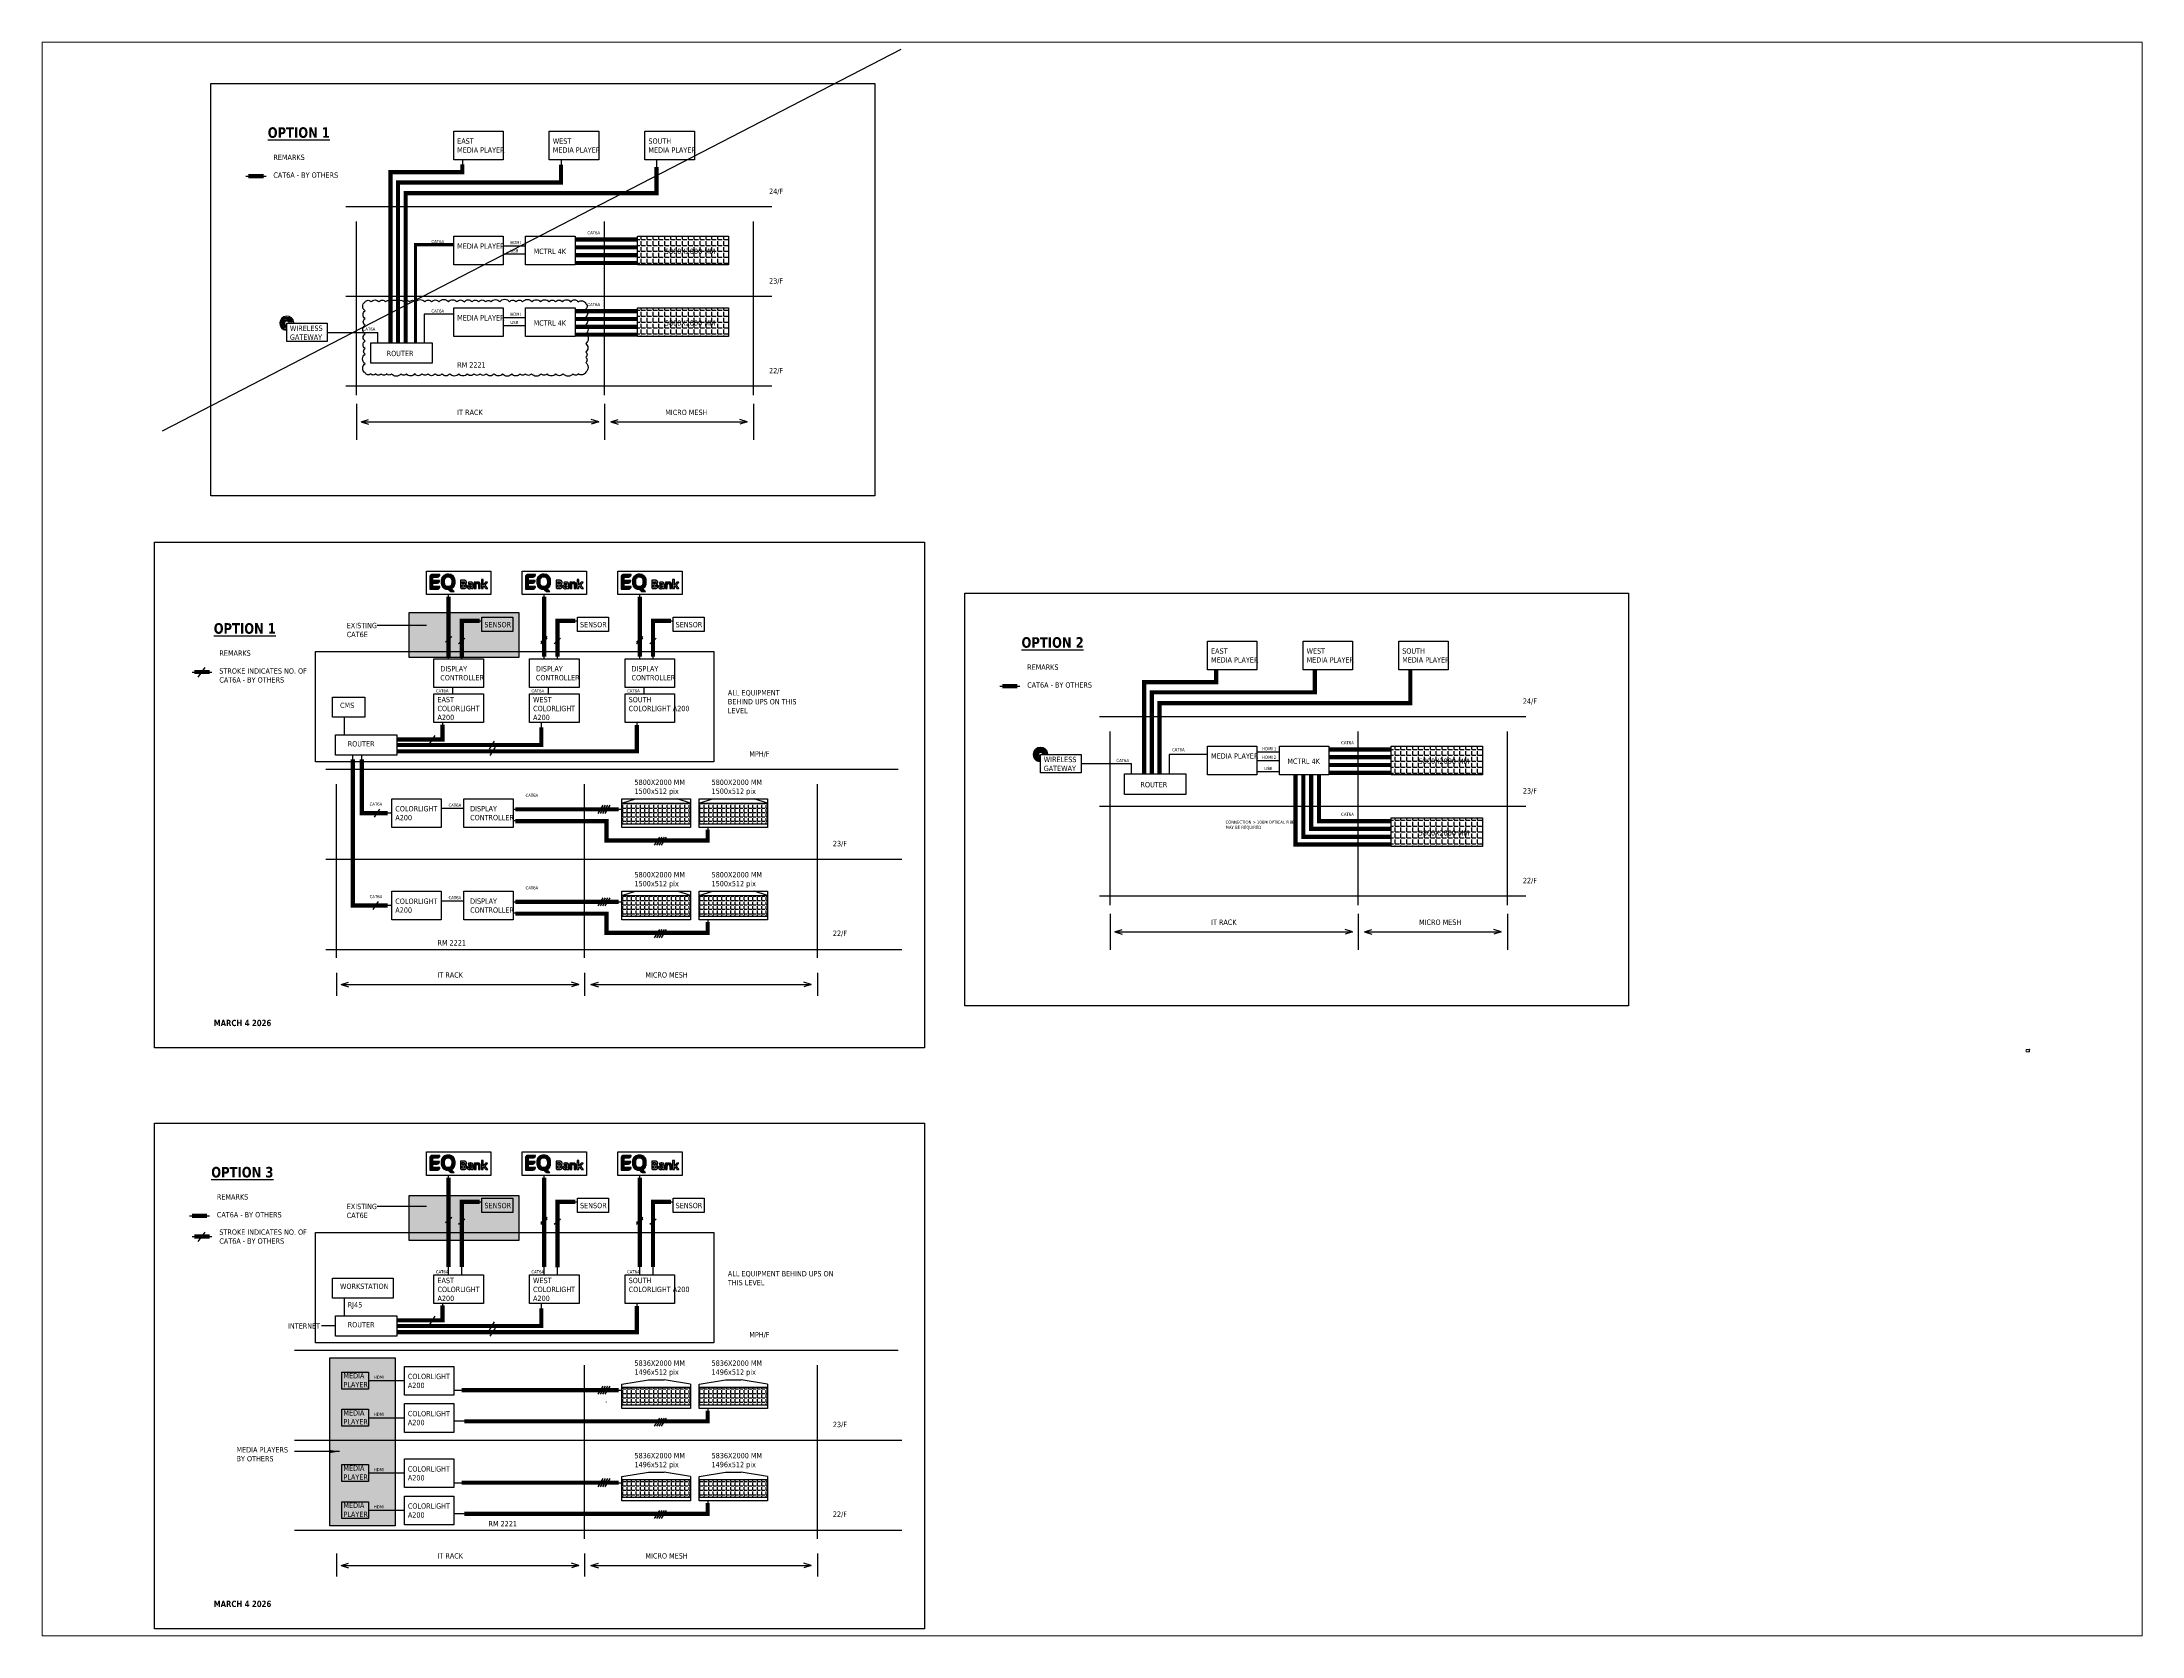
# Paper-space layout 'Layout1' of a CAD drawing. Header units: millimetres. Extents: x 26 to 231, y 20 to 176.
# The model-space entities are those that its viewports show. They can reach past a viewport. Long polylines and large blocks are cut down to what shows.
import ezdxf
from ezdxf.enums import TextEntityAlignment as Align

# ---------------------------------------------------------------- set-up
doc = ezdxf.new("R2010")
doc.units = ezdxf.units.MM
doc.linetypes.add('ACAD_ISO02W100', pattern=[15, 12, -3])
doc.linetypes.add('ACAD_ISO03W100', pattern=[30, 12, -18])
doc.layers.add('def', color=7, linetype='Continuous', plot=False)
doc.layers.add('PDF_Master title block print', color=7, linetype='Continuous', true_color=0x6c6e70)
doc.layers.add('PDF_Text', color=7, linetype='Continuous')
doc.styles.add('PDF Arial', font='Arial.ttf')
doc.styles.get("Standard").update_dxf_attribs({"font": 'Arial.ttf'})
doc.dimstyles.new('ISO-25', dxfattribs={"dimtxt": 2.5, "dimasz": 2.5, "dimexe": 1.25, "dimexo": 0.625, "dimtad": 1, "dimtxsty": 'Standard', "dimcen": 2.5, "dimadec": 0, "dimazin": 0, "dimtfac": 1, "dimtmove": 0, "dimatfit": 3, "dimfxl": 1, "dimarcsym": 0})

# ---------------------------------------------------------------- blocks, each defined once
blk = doc.blocks.new('ClearLED logo')
at = {"linetype": 'Continuous', "true_color": 0x137dc0}
h = blk.add_hatch(color=152, dxfattribs=at)
h.dxf.hatch_style = 1
h.paths.add_polyline_path([(208089, 157718), (208101, 157729), (208117, 157738), (208144, 157738), (208160, 157732), (208172, 157722), (208206, 157750), (208194, 157762), (208183, 157769), (208165, 157776), (208150, 157779), (208122, 157779), (208102, 157775), (208076, 157764), (208062, 157754), (208048, 157739), (208042, 157730), (208031, 157703), (208028, 157685), (208028, 157660), (208032, 157639), (208043, 157614), (208055, 157598), (208069, 157586), (208084, 157577), (208103, 157570), (208127, 157566), (208154, 157567), (208175, 157573), (208196, 157585), (208211, 157601), (208174, 157629), (208160, 157614), (208139, 157607), (208119, 157608), (208100, 157617), (208087, 157630), (208079, 157644), (208074, 157663), (208074, 157682), (208078, 157702)])
h.paths.add_polyline_path([(208369, 157571), (208515, 157571), (208516, 157612), (208413, 157613), (208413, 157774), (208369, 157774)])
h.paths.add_polyline_path([(208674, 157571), (208816, 157571), (208817, 157612), (208719, 157612), (208719, 157654), (208806, 157654), (208807, 157694), (208719, 157695), (208718, 157732), (208811, 157733), (208812, 157774), (208674, 157774)])
at = {"linetype": 'Continuous', "true_color": 0x44bdb6}
h = blk.add_hatch(color=123, dxfattribs=at)
h.dxf.hatch_style = 1
h.paths.add_polyline_path([(208065, 159468), (208068, 159479), (208063, 159489), (208058, 159492), (208051, 159493), (208043, 159490), (208040, 159487), (208037, 159480), (208037, 159474), (208039, 159469), (208044, 159464), (208049, 159462), (208059, 159463)])
h.paths.add_polyline_path([(208063, 159511), (208068, 159521), (208065, 159532), (208056, 159538), (208049, 159538), (208044, 159536), (208039, 159531), (208037, 159526), (208037, 159520), (208040, 159513), (208043, 159510), (208051, 159507), (208058, 159508)])
h.paths.add_polyline_path([(208087, 159532), (208084, 159525), (208084, 159520), (208089, 159511), (208094, 159508), (208101, 159507), (208107, 159509), (208112, 159513), (208115, 159520), (208114, 159529), (208108, 159536), (208103, 159538), (208096, 159538)])
h.paths.add_polyline_path([(208115, 159480), (208112, 159487), (208105, 159492), (208098, 159493), (208092, 159491), (208087, 159487), (208084, 159480), (208084, 159475), (208087, 159468), (208096, 159462), (208106, 159463), (208114, 159471)])
h.paths.add_polyline_path([(208162, 159481), (208156, 159490), (208152, 159492), (208145, 159493), (208135, 159488), (208132, 159483), (208131, 159476), (208134, 159468), (208137, 159465), (208144, 159462), (208150, 159462), (208155, 159464), (208160, 159469), (208162, 159474)])
h.paths.add_polyline_path([(208141, 159508), (208148, 159507), (208156, 159510), (208162, 159519), (208162, 159526), (208160, 159531), (208155, 159536), (208150, 159538), (208143, 159538), (208134, 159532), (208131, 159521), (208136, 159511)])
h.paths.add_polyline_path([(208186, 159509), (208195, 159507), (208203, 159510), (208209, 159519), (208209, 159526), (208207, 159531), (208202, 159536), (208197, 159538), (208190, 159538), (208184, 159535), (208179, 159528), (208180, 159515)])
h.paths.add_polyline_path([(208183, 159489), (208180, 159485), (208179, 159472), (208184, 159465), (208191, 159462), (208197, 159462), (208202, 159464), (208207, 159469), (208209, 159474), (208209, 159481), (208203, 159490), (208199, 159492), (208192, 159493)])
h.paths.add_polyline_path([(208233, 159491), (208226, 159482), (208226, 159473), (208229, 159467), (208238, 159462), (208244, 159462), (208249, 159464), (208256, 159473), (208256, 159481), (208254, 159486), (208246, 159492), (208239, 159493)])
h.paths.add_polyline_path([(208250, 159510), (208254, 159514), (208256, 159519), (208256, 159527), (208252, 159534), (208244, 159538), (208238, 159538), (208231, 159535), (208227, 159530), (208226, 159518), (208233, 159509), (208242, 159507)])
h.paths.add_polyline_path([(208297, 159510), (208303, 159518), (208303, 159527), (208300, 159533), (208291, 159538), (208285, 159538), (208277, 159534), (208274, 159530), (208273, 159518), (208279, 159510), (208289, 159507)])
h.paths.add_polyline_path([(208273, 159482), (208273, 159473), (208277, 159466), (208285, 159462), (208291, 159462), (208299, 159466), (208303, 159473), (208303, 159482), (208296, 159491), (208287, 159493), (208279, 159490)])
h.paths.add_polyline_path([(208334, 159493), (208326, 159490), (208322, 159486), (208320, 159481), (208320, 159473), (208327, 159464), (208332, 159462), (208338, 159462), (208345, 159465), (208350, 159473), (208350, 159482), (208343, 159491), (208337, 159493)])
h.paths.add_polyline_path([(208320, 159519), (208322, 159514), (208326, 159510), (208334, 159507), (208341, 159508), (208348, 159514), (208350, 159518), (208350, 159528), (208345, 159535), (208338, 159538), (208332, 159538), (208324, 159534), (208320, 159527)])
h.paths.add_polyline_path([(208388, 159508), (208397, 159517), (208397, 159528), (208395, 159532), (208386, 159538), (208379, 159538), (208374, 159536), (208369, 159531), (208367, 159526), (208368, 159516), (208373, 159510), (208381, 159507)])
h.paths.add_polyline_path([(208379, 159462), (208385, 159462), (208392, 159465), (208397, 159472), (208397, 159483), (208394, 159488), (208384, 159493), (208381, 159493), (208373, 159490), (208367, 159481), (208367, 159474), (208369, 159469), (208374, 159464)])
h.paths.add_polyline_path([(208428, 159493), (208420, 159490), (208415, 159484), (208414, 159480), (208414, 159474), (208416, 159469), (208421, 159464), (208426, 159462), (208436, 159463), (208442, 159468), (208445, 159479), (208440, 159489), (208435, 159492)])
h.paths.add_polyline_path([(208426, 159538), (208421, 159536), (208416, 159531), (208414, 159526), (208414, 159520), (208417, 159513), (208420, 159510), (208428, 159507), (208435, 159508), (208440, 159511), (208445, 159521), (208442, 159532), (208433, 159538)])
h.paths.add_polyline_path([(208473, 159538), (208470, 159537), (208462, 159529), (208461, 159520), (208464, 159513), (208471, 159508), (208478, 159507), (208484, 159509), (208489, 159513), (208492, 159520), (208492, 159525), (208489, 159532), (208480, 159538)])
h.paths.add_polyline_path([(208473, 159462), (208480, 159462), (208489, 159468), (208492, 159475), (208492, 159480), (208489, 159487), (208482, 159492), (208475, 159493), (208467, 159490), (208464, 159487), (208461, 159480), (208461, 159475), (208464, 159468)])
h.paths.add_polyline_path([(208511, 159468), (208517, 159463), (208521, 159462), (208527, 159462), (208532, 159464), (208537, 159469), (208539, 159474), (208539, 159480), (208536, 159487), (208529, 159492), (208522, 159493), (208512, 159488), (208509, 159483), (208508, 159476)])
h.paths.add_polyline_path([(208520, 159538), (208511, 159532), (208508, 159521), (208513, 159511), (208518, 159508), (208525, 159507), (208533, 159510), (208536, 159513), (208539, 159520), (208539, 159526), (208537, 159531), (208532, 159536), (208527, 159538)])
h.paths.add_polyline_path([(208567, 159538), (208558, 159532), (208556, 159528), (208556, 159517), (208559, 159512), (208563, 159509), (208572, 159507), (208580, 159510), (208586, 159519), (208586, 159526), (208584, 159531), (208579, 159536), (208574, 159538)])
h.paths.add_polyline_path([(208576, 159492), (208569, 159493), (208560, 159489), (208557, 159485), (208556, 159472), (208561, 159465), (208568, 159462), (208574, 159462), (208579, 159464), (208584, 159469), (208586, 159474), (208586, 159481), (208580, 159490)])
h.paths.add_polyline_path([(208616, 159493), (208610, 159491), (208604, 159485), (208603, 159472), (208608, 159465), (208615, 159462), (208621, 159462), (208626, 159464), (208633, 159473), (208633, 159481), (208631, 159486), (208623, 159492)])
h.paths.add_polyline_path([(208615, 159538), (208608, 159535), (208604, 159530), (208603, 159518), (208610, 159509), (208619, 159507), (208627, 159510), (208631, 159514), (208633, 159519), (208633, 159527), (208626, 159536), (208621, 159538)])
h.paths.add_polyline_path([(208654, 159534), (208651, 159530), (208650, 159518), (208656, 159510), (208666, 159507), (208674, 159510), (208680, 159518), (208680, 159527), (208676, 159534), (208668, 159538), (208662, 159538)])
h.paths.add_polyline_path([(208650, 159473), (208653, 159467), (208662, 159462), (208668, 159462), (208676, 159466), (208680, 159473), (208680, 159482), (208678, 159486), (208670, 159492), (208664, 159493), (208657, 159491), (208650, 159482)])
h.paths.add_polyline_path([(208703, 159490), (208697, 159482), (208697, 159473), (208701, 159466), (208709, 159462), (208715, 159462), (208723, 159466), (208727, 159473), (208727, 159482), (208720, 159491), (208714, 159493), (208711, 159493)])
h.paths.add_polyline_path([(208703, 159510), (208713, 159507), (208720, 159509), (208727, 159518), (208727, 159527), (208722, 159535), (208715, 159538), (208709, 159538), (208701, 159534), (208697, 159527), (208697, 159518)])
h.paths.add_polyline_path([(208750, 159510), (208758, 159507), (208765, 159508), (208773, 159515), (208774, 159528), (208769, 159535), (208762, 159538), (208756, 159538), (208751, 159536), (208746, 159531), (208744, 159526), (208745, 159516)])
h.paths.add_polyline_path([(208750, 159490), (208746, 159486), (208744, 159481), (208744, 159474), (208746, 159469), (208751, 159464), (208756, 159462), (208762, 159462), (208769, 159465), (208774, 159472), (208773, 159485), (208767, 159491), (208761, 159493), (208758, 159493)])
h.paths.add_polyline_path([(208815, 159465), (208820, 159472), (208820, 159482), (208813, 159491), (208807, 159493), (208804, 159493), (208796, 159490), (208792, 159486), (208790, 159481), (208790, 159473), (208797, 159464), (208802, 159462), (208808, 159462)])
h.paths.add_polyline_path([(208790, 159519), (208792, 159514), (208796, 159510), (208804, 159507), (208811, 159508), (208818, 159514), (208820, 159518), (208820, 159528), (208815, 159535), (208808, 159538), (208802, 159538), (208797, 159536), (208790, 159527)])
h.paths.add_polyline_path([(208849, 159538), (208844, 159536), (208839, 159531), (208837, 159526), (208838, 159516), (208843, 159510), (208851, 159507), (208858, 159508), (208863, 159511), (208867, 159517), (208867, 159528), (208865, 159532), (208856, 159538)])
h.paths.add_polyline_path([(208839, 159469), (208844, 159464), (208849, 159462), (208855, 159462), (208862, 159465), (208867, 159472), (208867, 159483), (208864, 159488), (208854, 159493), (208851, 159493), (208843, 159490), (208837, 159481), (208837, 159474)])
h.paths.add_polyline_path([(208915, 159479), (208910, 159489), (208905, 159492), (208898, 159493), (208890, 159490), (208887, 159487), (208884, 159480), (208884, 159474), (208886, 159469), (208891, 159464), (208896, 159462), (208906, 159463), (208912, 159468)])
h.paths.add_polyline_path([(208910, 159511), (208915, 159521), (208912, 159532), (208903, 159538), (208896, 159538), (208891, 159536), (208886, 159531), (208884, 159526), (208884, 159520), (208887, 159513), (208890, 159510), (208898, 159507), (208905, 159508)])
h.paths.add_polyline_path([(208934, 159532), (208931, 159525), (208931, 159520), (208934, 159513), (208941, 159508), (208948, 159507), (208954, 159509), (208959, 159513), (208962, 159520), (208961, 159529), (208956, 159535), (208950, 159538), (208943, 159538)])
h.paths.add_polyline_path([(208959, 159487), (208952, 159492), (208945, 159493), (208937, 159490), (208934, 159487), (208931, 159480), (208931, 159475), (208934, 159468), (208943, 159462), (208950, 159462), (208959, 159468), (208962, 159475), (208962, 159480)])
h.paths.add_polyline_path([(208979, 159483), (208978, 159476), (208981, 159468), (208987, 159463), (208991, 159462), (208997, 159462), (209002, 159464), (209007, 159469), (209009, 159474), (209009, 159480), (209006, 159487), (208999, 159492), (208992, 159493), (208982, 159488)])
h.paths.add_polyline_path([(208978, 159521), (208983, 159511), (208988, 159508), (208995, 159507), (209003, 159510), (209006, 159513), (209009, 159520), (209009, 159526), (209007, 159531), (209002, 159536), (208997, 159538), (208990, 159538), (208981, 159532)])
h.paths.add_polyline_path([(209031, 159535), (209026, 159528), (209026, 159517), (209033, 159509), (209042, 159507), (209050, 159510), (209056, 159519), (209056, 159526), (209054, 159531), (209049, 159536), (209044, 159538), (209037, 159538)])
h.paths.add_polyline_path([(209039, 159493), (209030, 159489), (209027, 159485), (209026, 159472), (209031, 159465), (209038, 159462), (209044, 159462), (209049, 159464), (209054, 159469), (209056, 159474), (209056, 159481), (209050, 159490), (209046, 159492)])
h.paths.add_polyline_path([(209096, 159464), (209103, 159473), (209103, 159481), (209101, 159486), (209093, 159492), (209086, 159493), (209080, 159491), (209073, 159482), (209073, 159472), (209078, 159465), (209085, 159462), (209091, 159462)])
h.paths.add_polyline_path([(209097, 159510), (209101, 159514), (209103, 159519), (209103, 159527), (209096, 159536), (209091, 159538), (209085, 159538), (209078, 159535), (209074, 159530), (209073, 159518), (209080, 159509), (209089, 159507)])
h.paths.add_polyline_path([(209126, 159510), (209136, 159507), (209144, 159510), (209150, 159518), (209150, 159527), (209146, 159534), (209138, 159538), (209132, 159538), (209124, 159534), (209121, 159530), (209120, 159518)])
h.paths.add_polyline_path([(209150, 159473), (209150, 159482), (209148, 159486), (209140, 159492), (209134, 159493), (209127, 159491), (209120, 159482), (209120, 159473), (209123, 159467), (209132, 159462), (209138, 159462), (209146, 159466)])
h.paths.add_polyline_path([(209197, 159482), (209190, 159491), (209184, 159493), (209181, 159493), (209173, 159490), (209167, 159482), (209167, 159473), (209174, 159464), (209179, 159462), (209185, 159462), (209193, 159466), (209197, 159473)])
h.paths.add_polyline_path([(209181, 159507), (209188, 159508), (209195, 159514), (209197, 159518), (209197, 159527), (209192, 159535), (209185, 159538), (209179, 159538), (209171, 159534), (209167, 159527), (209167, 159519), (209169, 159514), (209173, 159510)])
h.paths.add_polyline_path([(209220, 159510), (209228, 159507), (209235, 159508), (209243, 159515), (209244, 159528), (209239, 159535), (209233, 159538), (209226, 159538), (209221, 159536), (209216, 159531), (209214, 159526), (209215, 159516)])
h.paths.add_polyline_path([(209226, 159462), (209232, 159462), (209239, 159465), (209244, 159472), (209244, 159482), (209240, 159489), (209235, 159492), (209228, 159493), (209220, 159490), (209214, 159481), (209214, 159474), (209216, 159469), (209221, 159464)])
h.paths.add_polyline_path([(209275, 159493), (209267, 159490), (209261, 159481), (209261, 159474), (209263, 159469), (209268, 159464), (209273, 159462), (209279, 159462), (209286, 159465), (209291, 159472), (209292, 159479), (209287, 159489), (209282, 159492)])
h.paths.add_polyline_path([(209268, 159536), (209263, 159531), (209261, 159526), (209262, 159516), (209267, 159510), (209275, 159507), (209282, 159508), (209287, 159511), (209292, 159521), (209289, 159532), (209280, 159538), (209273, 159538)])
h.paths.add_polyline_path([(209315, 159536), (209309, 159529), (209308, 159520), (209311, 159513), (209316, 159509), (209322, 159507), (209329, 159508), (209334, 159511), (209337, 159515), (209339, 159525), (209336, 159532), (209327, 159538), (209320, 159538)])
h.paths.add_polyline_path([(209314, 159465), (209320, 159462), (209330, 159463), (209336, 159468), (209339, 159475), (209339, 159480), (209336, 159487), (209329, 159492), (209322, 159493), (209314, 159490), (209311, 159487), (209308, 159480), (209309, 159471)])
h.paths.add_polyline_path([(209367, 159462), (209377, 159463), (209385, 159471), (209386, 159480), (209383, 159487), (209376, 159492), (209369, 159493), (209359, 159488), (209356, 159483), (209355, 159475), (209358, 159468)])
h.paths.add_polyline_path([(209365, 159508), (209372, 159507), (209380, 159510), (209383, 159513), (209386, 159520), (209385, 159529), (209379, 159536), (209374, 159538), (209367, 159538), (209358, 159532), (209355, 159525), (209356, 159517), (209360, 159511)])
h.paths.add_polyline_path([(209402, 159522), (209403, 159517), (209407, 159511), (209412, 159508), (209419, 159507), (209427, 159510), (209433, 159519), (209433, 159526), (209431, 159531), (209426, 159536), (209421, 159538), (209414, 159538), (209405, 159532)])
h.paths.add_polyline_path([(209408, 159465), (209415, 159462), (209421, 159462), (209426, 159464), (209431, 159469), (209433, 159474), (209433, 159481), (209427, 159490), (209423, 159492), (209416, 159493), (209406, 159488), (209403, 159483), (209403, 159472)])
h.paths.add_polyline_path([(209462, 159462), (209468, 159462), (209473, 159464), (209478, 159469), (209480, 159474), (209480, 159481), (209478, 159486), (209470, 159492), (209463, 159493), (209457, 159491), (209451, 159485), (209450, 159472), (209455, 159465)])
h.paths.add_polyline_path([(209474, 159510), (209478, 159514), (209480, 159519), (209480, 159527), (209473, 159536), (209468, 159538), (209462, 159538), (209455, 159535), (209450, 159528), (209451, 159515), (209457, 159509), (209466, 159507)])
h.paths.add_polyline_path([(209513, 159507), (209521, 159510), (209527, 159518), (209527, 159527), (209523, 159534), (209515, 159538), (209509, 159538), (209501, 159534), (209498, 159530), (209497, 159518), (209503, 159510)])
h.paths.add_polyline_path([(209497, 159482), (209497, 159473), (209500, 159467), (209509, 159462), (209515, 159462), (209523, 159466), (209527, 159473), (209527, 159482), (209525, 159486), (209517, 159492), (209510, 159493), (209504, 159491)])
at = {"linetype": 'Continuous', "true_color": 0x40bbbb}
h = blk.add_hatch(color=123, dxfattribs=at)
h.dxf.hatch_style = 1
h.paths.add_polyline_path([(208047, 159372), (208058, 159372), (208063, 159375), (208066, 159379), (208068, 159389), (208065, 159396), (208061, 159400), (208056, 159402), (208049, 159402), (208044, 159400), (208039, 159395), (208037, 159390), (208037, 159384), (208040, 159377)])
h.paths.add_polyline_path([(208042, 159444), (208037, 159435), (208037, 159429), (208039, 159424), (208048, 159417), (208057, 159417), (208061, 159419), (208067, 159426), (208067, 159438), (208061, 159445), (208057, 159447), (208048, 159447)])
h.paths.add_polyline_path([(208091, 159419), (208095, 159417), (208104, 159417), (208113, 159424), (208115, 159429), (208115, 159435), (208111, 159443), (208104, 159447), (208095, 159447), (208091, 159445), (208085, 159438), (208085, 159426)])
h.paths.add_polyline_path([(208108, 159400), (208103, 159402), (208096, 159402), (208091, 159400), (208086, 159395), (208084, 159384), (208088, 159376), (208092, 159373), (208105, 159372), (208112, 159377), (208115, 159384), (208115, 159390), (208113, 159395)])
h.paths.add_polyline_path([(208138, 159400), (208134, 159396), (208131, 159388), (208132, 159381), (208135, 159376), (208141, 159372), (208152, 159372), (208159, 159377), (208162, 159383), (208162, 159390), (208160, 159395), (208151, 159402), (208143, 159402)])
h.paths.add_polyline_path([(208142, 159417), (208151, 159417), (208158, 159421), (208162, 159429), (208162, 159435), (208158, 159443), (208151, 159447), (208142, 159447), (208133, 159440), (208131, 159433), (208134, 159423)])
h.paths.add_polyline_path([(208209, 159428), (208209, 159436), (208206, 159442), (208198, 159447), (208189, 159447), (208181, 159441), (208179, 159437), (208179, 159427), (208185, 159419), (208189, 159417), (208198, 159417), (208206, 159422)])
h.paths.add_polyline_path([(208179, 159392), (208179, 159381), (208188, 159372), (208199, 159372), (208207, 159378), (208209, 159383), (208209, 159391), (208205, 159398), (208198, 159402), (208190, 159402), (208181, 159396)])
h.paths.add_polyline_path([(208256, 159391), (208253, 159397), (208245, 159402), (208237, 159402), (208231, 159399), (208227, 159394), (208226, 159382), (208232, 159374), (208236, 159372), (208246, 159372), (208254, 159378), (208256, 159382)])
h.paths.add_polyline_path([(208234, 159418), (208245, 159417), (208251, 159420), (208256, 159428), (208256, 159436), (208251, 159444), (208246, 159447), (208236, 159447), (208228, 159441), (208226, 159437), (208226, 159427), (208228, 159423)])
h.paths.add_polyline_path([(208279, 159445), (208274, 159439), (208274, 159425), (208281, 159418), (208292, 159417), (208298, 159420), (208303, 159428), (208303, 159437), (208301, 159441), (208293, 159447), (208283, 159447)])
h.paths.add_polyline_path([(208303, 159382), (208303, 159391), (208298, 159399), (208292, 159402), (208284, 159402), (208278, 159399), (208274, 159394), (208273, 159382), (208275, 159378), (208283, 159372), (208293, 159372), (208301, 159378)])
h.paths.add_polyline_path([(208332, 159402), (208324, 159398), (208320, 159391), (208320, 159383), (208322, 159378), (208330, 159372), (208340, 159372), (208348, 159378), (208350, 159382), (208350, 159392), (208347, 159397), (208339, 159402)])
h.paths.add_polyline_path([(208344, 159445), (208340, 159447), (208330, 159447), (208325, 159444), (208321, 159439), (208321, 159425), (208328, 159418), (208339, 159417), (208348, 159423), (208350, 159427), (208350, 159437)])
h.paths.add_polyline_path([(208370, 159442), (208367, 159436), (208367, 159428), (208371, 159421), (208375, 159418), (208387, 159417), (208395, 159423), (208397, 159427), (208397, 159437), (208391, 159445), (208387, 159447), (208378, 159447)])
h.paths.add_polyline_path([(208373, 159374), (208377, 159372), (208390, 159373), (208396, 159379), (208397, 159392), (208395, 159396), (208386, 159402), (208379, 159402), (208374, 159400), (208369, 159395), (208367, 159390), (208368, 159380)])
h.paths.add_polyline_path([(208414, 159384), (208417, 159377), (208422, 159373), (208435, 159372), (208440, 159375), (208445, 159385), (208442, 159396), (208433, 159402), (208426, 159402), (208421, 159400), (208416, 159395), (208414, 159390)])
h.paths.add_polyline_path([(208418, 159421), (208425, 159417), (208434, 159417), (208442, 159423), (208445, 159431), (208444, 159438), (208438, 159445), (208434, 159447), (208425, 159447), (208419, 159444), (208414, 159435), (208414, 159429)])
h.paths.add_polyline_path([(208472, 159447), (208465, 159443), (208462, 159438), (208462, 159426), (208468, 159419), (208472, 159417), (208481, 159417), (208485, 159419), (208491, 159426), (208491, 159438), (208485, 159445), (208481, 159447)])
h.paths.add_polyline_path([(208491, 159393), (208485, 159400), (208480, 159402), (208473, 159402), (208468, 159400), (208462, 159393), (208461, 159384), (208465, 159376), (208469, 159373), (208482, 159372), (208487, 159375), (208492, 159384)])
h.paths.add_polyline_path([(208511, 159396), (208508, 159388), (208509, 159381), (208512, 159376), (208518, 159372), (208529, 159372), (208536, 159377), (208539, 159384), (208539, 159390), (208537, 159395), (208532, 159400), (208527, 159402), (208520, 159402)])
h.paths.add_polyline_path([(208508, 159430), (208511, 159423), (208519, 159417), (208528, 159417), (208535, 159421), (208539, 159429), (208539, 159435), (208535, 159443), (208528, 159447), (208519, 159447), (208510, 159440)])
h.paths.add_polyline_path([(208581, 159420), (208586, 159429), (208586, 159436), (208583, 159442), (208575, 159447), (208566, 159447), (208558, 159441), (208556, 159437), (208556, 159427), (208562, 159419), (208566, 159417), (208575, 159417)])
h.paths.add_polyline_path([(208584, 159395), (208579, 159400), (208574, 159402), (208567, 159402), (208558, 159396), (208556, 159392), (208556, 159381), (208563, 159373), (208576, 159372), (208580, 159374), (208585, 159380), (208586, 159390)])
h.paths.add_polyline_path([(208603, 159382), (208609, 159374), (208613, 159372), (208623, 159372), (208627, 159374), (208632, 159380), (208633, 159391), (208629, 159398), (208621, 159402), (208614, 159402), (208608, 159399), (208604, 159394)])
h.paths.add_polyline_path([(208603, 159427), (208605, 159423), (208611, 159418), (208622, 159417), (208628, 159420), (208633, 159428), (208633, 159436), (208628, 159444), (208623, 159447), (208613, 159447), (208605, 159441), (208603, 159437)])
h.paths.add_polyline_path([(208652, 159441), (208650, 159437), (208651, 159425), (208658, 159418), (208669, 159417), (208675, 159420), (208680, 159428), (208680, 159436), (208674, 159445), (208670, 159447), (208660, 159447)])
h.paths.add_polyline_path([(208670, 159372), (208678, 159378), (208680, 159382), (208680, 159391), (208675, 159399), (208669, 159402), (208661, 159402), (208655, 159399), (208651, 159394), (208650, 159382), (208652, 159378), (208660, 159372)])
h.paths.add_polyline_path([(208705, 159418), (208716, 159417), (208725, 159423), (208727, 159427), (208727, 159437), (208721, 159445), (208717, 159447), (208707, 159447), (208702, 159444), (208698, 159439), (208698, 159425)])
h.paths.add_polyline_path([(208697, 159383), (208699, 159378), (208707, 159372), (208717, 159372), (208725, 159378), (208727, 159382), (208727, 159391), (208722, 159399), (208716, 159402), (208708, 159402), (208701, 159398), (208697, 159391)])
h.paths.add_polyline_path([(208774, 159392), (208772, 159396), (208763, 159402), (208756, 159402), (208748, 159398), (208744, 159390), (208745, 159380), (208750, 159374), (208754, 159372), (208767, 159373), (208774, 159382)])
h.paths.add_polyline_path([(208749, 159444), (208745, 159439), (208744, 159428), (208747, 159422), (208752, 159418), (208763, 159417), (208768, 159419), (208774, 159427), (208774, 159437), (208768, 159445), (208764, 159447), (208755, 159447)])
h.paths.add_polyline_path([(208800, 159447), (208795, 159444), (208791, 159439), (208791, 159425), (208798, 159418), (208809, 159417), (208818, 159423), (208820, 159427), (208820, 159437), (208814, 159445), (208810, 159447)])
h.paths.add_polyline_path([(208794, 159398), (208790, 159391), (208791, 159380), (208796, 159374), (208800, 159372), (208810, 159372), (208818, 159378), (208820, 159382), (208820, 159392), (208817, 159397), (208809, 159402), (208802, 159402)])
h.paths.add_polyline_path([(208866, 159379), (208867, 159392), (208865, 159396), (208856, 159402), (208849, 159402), (208844, 159400), (208839, 159395), (208837, 159390), (208838, 159380), (208843, 159374), (208847, 159372), (208860, 159373)])
h.paths.add_polyline_path([(208867, 159427), (208867, 159437), (208861, 159445), (208857, 159447), (208848, 159447), (208840, 159442), (208837, 159436), (208837, 159429), (208841, 159421), (208845, 159418), (208857, 159417), (208865, 159423)])
h.paths.add_polyline_path([(208889, 159444), (208884, 159435), (208884, 159429), (208888, 159421), (208895, 159417), (208904, 159417), (208912, 159423), (208915, 159431), (208914, 159438), (208908, 159445), (208904, 159447), (208895, 159447)])
h.paths.add_polyline_path([(208912, 159396), (208903, 159402), (208896, 159402), (208891, 159400), (208886, 159395), (208884, 159390), (208884, 159384), (208887, 159377), (208892, 159373), (208905, 159372), (208910, 159375), (208915, 159385)])
h.paths.add_polyline_path([(208961, 159393), (208955, 159400), (208950, 159402), (208943, 159402), (208938, 159400), (208932, 159393), (208931, 159384), (208935, 159376), (208939, 159373), (208952, 159372), (208957, 159375), (208962, 159384)])
h.paths.add_polyline_path([(208961, 159426), (208961, 159438), (208958, 159443), (208951, 159447), (208942, 159447), (208938, 159445), (208932, 159438), (208932, 159426), (208938, 159419), (208942, 159417), (208951, 159417), (208955, 159419)])
h.paths.add_polyline_path([(208981, 159423), (208989, 159417), (208998, 159417), (209005, 159421), (209009, 159429), (209009, 159435), (209005, 159443), (208998, 159447), (208989, 159447), (208980, 159440), (208978, 159434)])
h.paths.add_polyline_path([(209009, 159384), (209009, 159390), (209007, 159395), (209002, 159400), (208997, 159402), (208990, 159402), (208981, 159396), (208978, 159388), (208979, 159381), (208982, 159376), (208988, 159372), (208999, 159372), (209006, 159377)])
h.paths.add_polyline_path([(209028, 159396), (209026, 159392), (209027, 159379), (209033, 159373), (209046, 159372), (209050, 159374), (209055, 159380), (209056, 159390), (209054, 159395), (209049, 159400), (209044, 159402), (209037, 159402)])
h.paths.add_polyline_path([(209028, 159441), (209026, 159437), (209026, 159427), (209032, 159419), (209036, 159417), (209045, 159417), (209052, 159421), (209055, 159426), (209056, 159436), (209053, 159442), (209045, 159447), (209036, 159447)])
h.paths.add_polyline_path([(209083, 159447), (209075, 159441), (209073, 159437), (209073, 159427), (209075, 159423), (209081, 159418), (209092, 159417), (209098, 159420), (209103, 159428), (209103, 159436), (209098, 159444), (209093, 159447)])
h.paths.add_polyline_path([(209079, 159374), (209083, 159372), (209093, 159372), (209097, 159374), (209102, 159380), (209103, 159391), (209099, 159398), (209091, 159402), (209084, 159402), (209078, 159399), (209074, 159394), (209073, 159382)])
h.paths.add_polyline_path([(209150, 159382), (209150, 159391), (209145, 159399), (209139, 159402), (209131, 159402), (209125, 159399), (209121, 159394), (209120, 159382), (209122, 159378), (209130, 159372), (209140, 159372), (209148, 159378)])
h.paths.add_polyline_path([(209128, 159418), (209139, 159417), (209145, 159420), (209150, 159428), (209150, 159436), (209144, 159445), (209140, 159447), (209130, 159447), (209122, 159441), (209120, 159437), (209121, 159425)])
h.paths.add_polyline_path([(209194, 159397), (209186, 159402), (209178, 159402), (209171, 159398), (209167, 159391), (209167, 159383), (209169, 159378), (209177, 159372), (209187, 159372), (209195, 159378), (209197, 159382), (209197, 159392)])
h.paths.add_polyline_path([(209195, 159423), (209197, 159427), (209197, 159437), (209191, 159445), (209187, 159447), (209177, 159447), (209172, 159444), (209168, 159439), (209168, 159425), (209175, 159418), (209186, 159417)])
h.paths.add_polyline_path([(209225, 159447), (209219, 159444), (209215, 159439), (209214, 159428), (209217, 159422), (209222, 159418), (209234, 159417), (209242, 159423), (209244, 159427), (209244, 159437), (209238, 159445), (209234, 159447)])
h.paths.add_polyline_path([(209244, 159392), (209242, 159396), (209233, 159402), (209226, 159402), (209221, 159400), (209216, 159395), (209214, 159390), (209215, 159380), (209220, 159374), (209224, 159372), (209237, 159373), (209243, 159379)])
h.paths.add_polyline_path([(209268, 159400), (209263, 159395), (209261, 159390), (209261, 159384), (209264, 159377), (209269, 159373), (209282, 159372), (209288, 159376), (209292, 159386), (209289, 159396), (209280, 159402), (209273, 159402)])
h.paths.add_polyline_path([(209285, 159445), (209281, 159447), (209272, 159447), (209266, 159444), (209261, 159435), (209261, 159429), (209265, 159421), (209272, 159417), (209281, 159417), (209289, 159423), (209292, 159431), (209291, 159438)])
h.paths.add_polyline_path([(209312, 159443), (209308, 159435), (209308, 159429), (209310, 159424), (209319, 159417), (209328, 159417), (209332, 159419), (209338, 159426), (209338, 159438), (209332, 159445), (209328, 159447), (209319, 159447)])
h.paths.add_polyline_path([(209327, 159402), (209320, 159402), (209315, 159400), (209310, 159395), (209308, 159384), (209311, 159377), (209316, 159373), (209329, 159372), (209334, 159375), (209337, 159379), (209339, 159389), (209336, 159396), (209332, 159400)])
h.paths.add_polyline_path([(209384, 159395), (209379, 159400), (209374, 159402), (209367, 159402), (209362, 159400), (209358, 159396), (209355, 159389), (209356, 159381), (209359, 159376), (209365, 159372), (209376, 159372), (209383, 159377), (209386, 159384), (209386, 159390)])
h.paths.add_polyline_path([(209384, 159424), (209386, 159429), (209386, 159435), (209382, 159443), (209375, 159447), (209366, 159447), (209362, 159445), (209356, 159438), (209356, 159426), (209362, 159419), (209366, 159417), (209375, 159417)])
h.paths.add_polyline_path([(209413, 159447), (209405, 159441), (209402, 159433), (209405, 159423), (209413, 159417), (209422, 159417), (209429, 159421), (209433, 159429), (209433, 159435), (209430, 159442), (209422, 159447)])
h.paths.add_polyline_path([(209431, 159395), (209426, 159400), (209421, 159402), (209414, 159402), (209405, 159396), (209402, 159387), (209404, 159379), (209412, 159372), (209423, 159372), (209427, 159374), (209432, 159380), (209433, 159390)])
h.paths.add_polyline_path([(209451, 159394), (209450, 159382), (209456, 159374), (209460, 159372), (209470, 159372), (209474, 159374), (209479, 159380), (209480, 159391), (209476, 159398), (209468, 159402), (209461, 159402), (209455, 159399)])
h.paths.add_polyline_path([(209450, 159427), (209452, 159423), (209458, 159418), (209469, 159417), (209477, 159422), (209480, 159428), (209480, 159436), (209477, 159442), (209469, 159447), (209460, 159447), (209452, 159441), (209450, 159437)])
h.paths.add_polyline_path([(209507, 159447), (209499, 159441), (209497, 159437), (209497, 159427), (209499, 159423), (209505, 159418), (209516, 159417), (209522, 159420), (209527, 159428), (209527, 159436), (209522, 159444), (209517, 159447)])
h.paths.add_polyline_path([(209497, 159382), (209499, 159378), (209507, 159372), (209517, 159372), (209525, 159378), (209527, 159383), (209527, 159391), (209524, 159397), (209516, 159402), (209508, 159402), (209502, 159399), (209498, 159394)])
at = {"linetype": 'Continuous', "true_color": 0x3ab9c1}
h = blk.add_hatch(color=143, dxfattribs=at)
h.dxf.hatch_style = 1
h.paths.add_polyline_path([(208048, 159281), (208057, 159281), (208061, 159283), (208067, 159290), (208067, 159302), (208064, 159307), (208057, 159311), (208047, 159311), (208040, 159306), (208037, 159299), (208037, 159293), (208039, 159288)])
h.paths.add_polyline_path([(208065, 159351), (208062, 159354), (208055, 159357), (208050, 159357), (208043, 159354), (208037, 159345), (208037, 159338), (208039, 159333), (208049, 159326), (208055, 159326), (208062, 159329), (208065, 159332), (208068, 159339), (208068, 159343)])
h.paths.add_polyline_path([(208084, 159339), (208087, 159332), (208090, 159329), (208097, 159326), (208106, 159327), (208114, 159335), (208115, 159344), (208112, 159351), (208109, 159354), (208102, 159357), (208097, 159357), (208090, 159354), (208087, 159351), (208084, 159344)])
h.paths.add_polyline_path([(208089, 159308), (208085, 159302), (208085, 159290), (208091, 159283), (208095, 159281), (208104, 159281), (208113, 159288), (208115, 159293), (208115, 159299), (208111, 159307), (208105, 159311), (208094, 159311)])
h.paths.add_polyline_path([(208142, 159311), (208139, 159310), (208133, 159304), (208131, 159298), (208134, 159287), (208142, 159281), (208151, 159281), (208160, 159288), (208162, 159293), (208162, 159300), (208159, 159306), (208152, 159311)])
h.paths.add_polyline_path([(208131, 159340), (208134, 159332), (208137, 159329), (208144, 159326), (208150, 159326), (208155, 159328), (208160, 159333), (208162, 159338), (208162, 159345), (208160, 159350), (208156, 159354), (208149, 159357), (208144, 159357), (208137, 159354), (208134, 159351)])
h.paths.add_polyline_path([(208189, 159311), (208181, 159305), (208179, 159301), (208179, 159291), (208185, 159283), (208190, 159281), (208198, 159281), (208204, 159284), (208209, 159292), (208208, 159303), (208203, 159309), (208199, 159311)])
h.paths.add_polyline_path([(208179, 159336), (208184, 159329), (208191, 159326), (208197, 159326), (208202, 159328), (208207, 159333), (208209, 159338), (208209, 159345), (208207, 159350), (208202, 159355), (208196, 159357), (208191, 159357), (208183, 159353), (208180, 159349)])
h.paths.add_polyline_path([(208239, 159357), (208230, 159353), (208227, 159349), (208226, 159336), (208229, 159331), (208238, 159326), (208244, 159326), (208249, 159328), (208256, 159337), (208256, 159346), (208249, 159355), (208243, 159357)])
h.paths.add_polyline_path([(208228, 159305), (208226, 159301), (208226, 159291), (208228, 159287), (208234, 159282), (208245, 159281), (208251, 159284), (208256, 159292), (208256, 159301), (208254, 159305), (208246, 159311), (208236, 159311)])
h.paths.add_polyline_path([(208273, 159301), (208273, 159291), (208276, 159286), (208281, 159282), (208292, 159281), (208300, 159286), (208303, 159291), (208303, 159301), (208297, 159309), (208293, 159311), (208283, 159311), (208275, 159305)])
h.paths.add_polyline_path([(208280, 159355), (208273, 159346), (208273, 159337), (208277, 159330), (208285, 159326), (208291, 159326), (208299, 159330), (208303, 159337), (208303, 159346), (208296, 159355), (208290, 159357), (208286, 159357)])
h.paths.add_polyline_path([(208333, 159357), (208327, 159355), (208320, 159346), (208320, 159337), (208327, 159328), (208332, 159326), (208338, 159326), (208346, 159330), (208350, 159336), (208350, 159346), (208347, 159352), (208337, 159357)])
h.paths.add_polyline_path([(208326, 159309), (208321, 159303), (208321, 159289), (208328, 159282), (208339, 159281), (208348, 159287), (208350, 159291), (208350, 159301), (208344, 159309), (208340, 159311), (208330, 159311)])
h.paths.add_polyline_path([(208373, 159309), (208368, 159303), (208367, 159292), (208371, 159285), (208378, 159281), (208387, 159281), (208395, 159287), (208397, 159291), (208396, 159304), (208387, 159311), (208377, 159311)])
h.paths.add_polyline_path([(208369, 159333), (208374, 159328), (208379, 159326), (208385, 159326), (208392, 159329), (208397, 159336), (208397, 159347), (208394, 159352), (208384, 159357), (208380, 159357), (208373, 159354), (208369, 159350), (208367, 159345), (208367, 159338)])
h.paths.add_polyline_path([(208420, 159354), (208417, 159351), (208414, 159344), (208414, 159338), (208416, 159333), (208421, 159328), (208426, 159326), (208432, 159326), (208439, 159329), (208444, 159336), (208445, 159343), (208440, 159353), (208435, 159356), (208427, 159357)])
h.paths.add_polyline_path([(208416, 159288), (208425, 159281), (208434, 159281), (208442, 159287), (208445, 159294), (208444, 159302), (208437, 159310), (208434, 159311), (208424, 159311), (208417, 159306), (208414, 159299), (208414, 159293)])
h.paths.add_polyline_path([(208492, 159299), (208488, 159307), (208482, 159311), (208471, 159311), (208466, 159308), (208461, 159299), (208461, 159293), (208463, 159288), (208472, 159281), (208481, 159281), (208490, 159288)])
h.paths.add_polyline_path([(208464, 159351), (208461, 159344), (208461, 159339), (208464, 159332), (208467, 159329), (208474, 159326), (208479, 159326), (208486, 159329), (208489, 159332), (208492, 159339), (208492, 159344), (208489, 159351), (208486, 159354), (208479, 159357), (208474, 159357), (208467, 159354)])
h.paths.add_polyline_path([(208519, 159311), (208516, 159310), (208509, 159302), (208509, 159290), (208515, 159283), (208519, 159281), (208528, 159281), (208537, 159288), (208539, 159293), (208539, 159299), (208535, 159307), (208529, 159311)])
h.paths.add_polyline_path([(208538, 159348), (208533, 159354), (208526, 159357), (208522, 159357), (208512, 159352), (208509, 159347), (208508, 159340), (208511, 159332), (208514, 159329), (208521, 159326), (208530, 159327), (208536, 159332), (208539, 159338)])
h.paths.add_polyline_path([(208569, 159357), (208560, 159353), (208557, 159349), (208556, 159336), (208561, 159329), (208568, 159326), (208579, 159328), (208584, 159333), (208586, 159338), (208586, 159345), (208584, 159350), (208580, 159354), (208573, 159357)])
h.paths.add_polyline_path([(208558, 159305), (208556, 159301), (208556, 159291), (208562, 159283), (208566, 159281), (208575, 159281), (208582, 159285), (208586, 159293), (208586, 159300), (208583, 159306), (208576, 159311), (208566, 159311)])
h.paths.add_polyline_path([(208623, 159311), (208613, 159311), (208605, 159305), (208603, 159301), (208603, 159291), (208605, 159287), (208611, 159282), (208622, 159281), (208630, 159286), (208633, 159292), (208632, 159303), (208627, 159309)])
h.paths.add_polyline_path([(208624, 159356), (208616, 159357), (208607, 159353), (208604, 159349), (208603, 159337), (208606, 159331), (208615, 159326), (208621, 159326), (208626, 159328), (208633, 159337), (208633, 159345), (208631, 159350)])
h.paths.add_polyline_path([(208663, 159357), (208657, 159355), (208650, 159346), (208650, 159337), (208654, 159330), (208662, 159326), (208668, 159326), (208673, 159328), (208680, 159337), (208680, 159346), (208673, 159355), (208667, 159357)])
h.paths.add_polyline_path([(208651, 159289), (208658, 159282), (208669, 159281), (208675, 159284), (208680, 159292), (208680, 159301), (208678, 159305), (208670, 159311), (208660, 159311), (208652, 159305), (208650, 159301)])
h.paths.add_polyline_path([(208698, 159289), (208705, 159282), (208716, 159281), (208724, 159286), (208727, 159291), (208727, 159301), (208721, 159309), (208717, 159311), (208707, 159311), (208703, 159309), (208698, 159303)])
h.paths.add_polyline_path([(208704, 159328), (208709, 159326), (208715, 159326), (208723, 159330), (208727, 159337), (208727, 159346), (208720, 159355), (208714, 159357), (208710, 159357), (208704, 159355), (208697, 159346), (208697, 159337)])
h.paths.add_polyline_path([(208757, 159357), (208753, 159356), (208746, 159350), (208744, 159345), (208744, 159338), (208746, 159333), (208751, 159328), (208762, 159326), (208770, 159330), (208774, 159336), (208774, 159347), (208771, 159352), (208761, 159357)])
h.paths.add_polyline_path([(208749, 159308), (208745, 159303), (208744, 159292), (208748, 159285), (208753, 159282), (208767, 159283), (208772, 159287), (208774, 159291), (208774, 159301), (208768, 159309), (208764, 159311), (208754, 159311)])
h.paths.add_polyline_path([(208790, 159292), (208794, 159286), (208816, 159287), (208820, 159291), (208820, 159301), (208814, 159309), (208810, 159311), (208800, 159311), (208796, 159309), (208791, 159303)])
h.paths.add_polyline_path([(208808, 159326), (208816, 159330), (208820, 159337), (208820, 159346), (208816, 159353), (208807, 159357), (208803, 159357), (208799, 159356), (208792, 159350), (208790, 159345), (208790, 159337), (208797, 159328), (208802, 159326)])
h.paths.add_polyline_path([(208850, 159357), (208843, 159354), (208839, 159350), (208837, 159345), (208837, 159338), (208839, 159333), (208844, 159328), (208855, 159326), (208862, 159329), (208867, 159336), (208867, 159347), (208864, 159352), (208854, 159357)])
h.paths.add_polyline_path([(208865, 159287), (208867, 159291), (208867, 159301), (208861, 159309), (208857, 159311), (208847, 159311), (208842, 159308), (208838, 159303), (208837, 159293), (208839, 159288)])
h.paths.add_polyline_path([(208885, 159302), (208885, 159290), (208889, 159285), (208908, 159283), (208914, 159291), (208914, 159302), (208907, 159310), (208904, 159311), (208894, 159311), (208889, 159308)])
h.paths.add_polyline_path([(208897, 159357), (208890, 159354), (208885, 159348), (208885, 159335), (208893, 159327), (208902, 159326), (208909, 159329), (208914, 159336), (208915, 159343), (208913, 159349), (208909, 159354), (208905, 159356)])
h.paths.add_polyline_path([(208944, 159357), (208937, 159354), (208934, 159351), (208931, 159344), (208931, 159339), (208934, 159332), (208937, 159329), (208944, 159326), (208949, 159326), (208956, 159329), (208959, 159332), (208962, 159339), (208962, 159344), (208959, 159351), (208956, 159354), (208949, 159357)])
h.paths.add_polyline_path([(208951, 159281), (208960, 159288), (208962, 159299), (208958, 159307), (208951, 159311), (208942, 159311), (208936, 159308), (208932, 159302), (208932, 159290), (208938, 159283), (208942, 159281)])
h.paths.add_polyline_path([(208989, 159311), (208980, 159304), (208978, 159298), (208979, 159291), (208985, 159283), (208990, 159281), (208998, 159281), (209007, 159288), (209009, 159293), (209009, 159299), (209006, 159306), (208999, 159311)])
h.paths.add_polyline_path([(208982, 159352), (208979, 159347), (208978, 159340), (208981, 159332), (208984, 159329), (208991, 159326), (209000, 159327), (209006, 159332), (209009, 159338), (209008, 159348), (209003, 159354), (208996, 159357), (208992, 159357)])
h.paths.add_polyline_path([(209054, 159333), (209056, 159338), (209056, 159345), (209054, 159350), (209050, 159354), (209043, 159357), (209039, 159357), (209030, 159353), (209027, 159349), (209026, 159336), (209031, 159329), (209038, 159326), (209049, 159328)])
h.paths.add_polyline_path([(209046, 159311), (209036, 159311), (209028, 159305), (209026, 159301), (209026, 159291), (209032, 159283), (209037, 159281), (209045, 159281), (209052, 159285), (209056, 159293), (209056, 159300), (209053, 159306)])
h.paths.add_polyline_path([(209102, 159303), (209097, 159309), (209093, 159311), (209083, 159311), (209075, 159305), (209073, 159301), (209073, 159291), (209075, 159287), (209081, 159282), (209092, 159281), (209100, 159286), (209103, 159292)])
h.paths.add_polyline_path([(209103, 159345), (209101, 159350), (209094, 159356), (209086, 159357), (209077, 159353), (209074, 159349), (209073, 159337), (209076, 159331), (209085, 159326), (209091, 159326), (209096, 159328), (209103, 159337)])
h.paths.add_polyline_path([(209132, 159326), (209138, 159326), (209143, 159328), (209150, 159337), (209150, 159346), (209143, 159355), (209137, 159357), (209133, 159357), (209127, 159355), (209120, 159346), (209120, 159337), (209124, 159330)])
h.paths.add_polyline_path([(209140, 159311), (209130, 159311), (209122, 159305), (209120, 159301), (209121, 159289), (209128, 159282), (209139, 159281), (209145, 159284), (209150, 159292), (209150, 159301), (209148, 159305)])
h.paths.add_polyline_path([(209191, 159309), (209187, 159311), (209177, 159311), (209173, 159309), (209168, 159303), (209168, 159289), (209175, 159282), (209186, 159281), (209194, 159286), (209197, 159291), (209197, 159301)])
h.paths.add_polyline_path([(209180, 159357), (209174, 159355), (209167, 159346), (209167, 159337), (209174, 159328), (209179, 159326), (209185, 159326), (209193, 159330), (209197, 159337), (209197, 159346), (209190, 159355), (209184, 159357)])
h.paths.add_polyline_path([(209232, 159326), (209240, 159330), (209244, 159336), (209244, 159347), (209241, 159352), (209231, 159357), (209227, 159357), (209220, 159354), (209216, 159350), (209214, 159345), (209214, 159338), (209216, 159333), (209221, 159328)])
h.paths.add_polyline_path([(209219, 159308), (209215, 159303), (209214, 159292), (209218, 159285), (209225, 159281), (209233, 159281), (209242, 159287), (209244, 159291), (209244, 159301), (209238, 159309), (209234, 159311), (209224, 159311)])
h.paths.add_polyline_path([(209281, 159311), (209271, 159311), (209266, 159308), (209262, 159302), (209262, 159290), (209268, 159283), (209272, 159281), (209283, 159282), (209289, 159287), (209292, 159295), (209291, 159302), (209285, 159309)])
h.paths.add_polyline_path([(209291, 159336), (209292, 159343), (209287, 159353), (209282, 159356), (209274, 159357), (209267, 159354), (209261, 159345), (209261, 159338), (209263, 159333), (209270, 159327), (209279, 159326), (209286, 159329)])
h.paths.add_polyline_path([(209314, 159354), (209311, 159351), (209308, 159344), (209308, 159339), (209311, 159332), (209317, 159327), (209326, 159326), (209333, 159329), (209336, 159332), (209339, 159339), (209339, 159344), (209336, 159351), (209333, 159354), (209326, 159357), (209321, 159357)])
h.paths.add_polyline_path([(209319, 159311), (209313, 159308), (209309, 159302), (209309, 159290), (209315, 159283), (209319, 159281), (209327, 159281), (209332, 159283), (209337, 159288), (209339, 159294), (209338, 159302), (209335, 159307), (209328, 159311)])
h.paths.add_polyline_path([(209356, 159290), (209364, 159282), (209375, 159281), (209384, 159288), (209386, 159293), (209386, 159299), (209382, 159307), (209375, 159311), (209366, 159311), (209363, 159310), (209356, 159302)])
h.paths.add_polyline_path([(209361, 159354), (209358, 159351), (209355, 159340), (209358, 159332), (209361, 159329), (209368, 159326), (209377, 159327), (209385, 159335), (209386, 159344), (209383, 159351), (209380, 159354), (209373, 159357), (209368, 159357)])
h.paths.add_polyline_path([(209415, 159326), (209424, 159327), (209431, 159333), (209433, 159338), (209433, 159345), (209427, 159354), (209420, 159357), (209416, 159357), (209406, 159352), (209403, 159347), (209403, 159336), (209408, 159329)])
h.paths.add_polyline_path([(209423, 159311), (209413, 159311), (209404, 159304), (209402, 159297), (209403, 159291), (209409, 159283), (209414, 159281), (209422, 159281), (209429, 159285), (209433, 159293), (209433, 159299), (209430, 159306)])
h.paths.add_polyline_path([(209452, 159305), (209450, 159301), (209450, 159291), (209452, 159287), (209458, 159282), (209469, 159281), (209476, 159285), (209480, 159292), (209480, 159300), (209477, 159306), (209470, 159311), (209460, 159311)])
h.paths.add_polyline_path([(209450, 159336), (209453, 159331), (209462, 159326), (209468, 159326), (209473, 159328), (209478, 159333), (209480, 159338), (209480, 159345), (209478, 159350), (209471, 159356), (209463, 159357), (209454, 159353), (209451, 159349)])
h.paths.add_polyline_path([(209509, 159326), (209515, 159326), (209520, 159328), (209527, 159337), (209527, 159346), (209520, 159355), (209514, 159357), (209510, 159357), (209504, 159355), (209497, 159346), (209497, 159337), (209501, 159330)])
h.paths.add_polyline_path([(209499, 159305), (209497, 159301), (209497, 159291), (209500, 159286), (209505, 159282), (209516, 159281), (209522, 159284), (209527, 159292), (209527, 159300), (209521, 159309), (209517, 159311), (209507, 159311)])
at = {"linetype": 'Continuous', "true_color": 0x34b7c6}
h = blk.add_hatch(color=143, dxfattribs=at)
h.dxf.hatch_style = 1
h.paths.add_polyline_path([(208068, 159208), (208065, 159215), (208062, 159218), (208055, 159221), (208050, 159221), (208046, 159220), (208040, 159215), (208037, 159209), (208038, 159199), (208043, 159193), (208050, 159190), (208055, 159190), (208062, 159193), (208065, 159196), (208068, 159203)])
h.paths.add_polyline_path([(208068, 159249), (208067, 159257), (208061, 159264), (208057, 159266), (208048, 159266), (208039, 159259), (208037, 159254), (208037, 159248), (208040, 159241), (208045, 159237), (208058, 159236), (208063, 159239)])
h.paths.add_polyline_path([(208115, 159254), (208113, 159259), (208104, 159266), (208095, 159266), (208086, 159259), (208084, 159248), (208088, 159240), (208092, 159237), (208105, 159236), (208110, 159239), (208115, 159248)])
h.paths.add_polyline_path([(208112, 159215), (208106, 159220), (208097, 159221), (208090, 159218), (208087, 159215), (208084, 159208), (208084, 159203), (208087, 159196), (208090, 159193), (208097, 159190), (208102, 159190), (208109, 159193), (208112, 159196), (208115, 159203), (208115, 159208)])
h.paths.add_polyline_path([(208162, 159209), (208160, 159214), (208155, 159219), (208149, 159221), (208144, 159221), (208137, 159218), (208134, 159215), (208131, 159204), (208134, 159196), (208137, 159193), (208144, 159190), (208149, 159190), (208156, 159193), (208160, 159197), (208162, 159202)])
h.paths.add_polyline_path([(208162, 159254), (208160, 159259), (208151, 159266), (208142, 159266), (208134, 159260), (208132, 159256), (208132, 159245), (208139, 159237), (208152, 159236), (208159, 159241), (208162, 159247)])
h.paths.add_polyline_path([(208209, 159255), (208205, 159262), (208198, 159266), (208190, 159266), (208185, 159264), (208179, 159256), (208179, 159246), (208185, 159238), (208189, 159236), (208199, 159236), (208203, 159238), (208208, 159244)])
h.paths.add_polyline_path([(208207, 159214), (208202, 159219), (208197, 159221), (208191, 159221), (208184, 159218), (208180, 159213), (208179, 159200), (208182, 159195), (208191, 159190), (208202, 159192), (208207, 159197), (208209, 159202), (208209, 159209)])
h.paths.add_polyline_path([(208256, 159201), (208256, 159210), (208249, 159219), (208244, 159221), (208238, 159221), (208230, 159217), (208227, 159213), (208226, 159201), (208229, 159195), (208238, 159190), (208249, 159192)])
h.paths.add_polyline_path([(208256, 159246), (208256, 159255), (208251, 159263), (208245, 159266), (208237, 159266), (208228, 159260), (208226, 159256), (208226, 159246), (208232, 159238), (208236, 159236), (208246, 159236), (208254, 159242)])
h.paths.add_polyline_path([(208303, 159246), (208303, 159256), (208300, 159261), (208292, 159266), (208284, 159266), (208278, 159263), (208274, 159258), (208273, 159246), (208275, 159242), (208283, 159236), (208293, 159236), (208301, 159242)])
h.paths.add_polyline_path([(208299, 159217), (208291, 159221), (208285, 159221), (208280, 159219), (208273, 159210), (208273, 159201), (208280, 159192), (208291, 159190), (208296, 159192), (208303, 159201), (208303, 159210)])
h.paths.add_polyline_path([(208350, 159211), (208347, 159216), (208338, 159221), (208332, 159221), (208327, 159219), (208320, 159210), (208320, 159201), (208327, 159192), (208338, 159190), (208346, 159194), (208350, 159200)])
h.paths.add_polyline_path([(208350, 159256), (208348, 159260), (208339, 159266), (208331, 159266), (208323, 159261), (208320, 159255), (208320, 159247), (208322, 159242), (208330, 159236), (208340, 159236), (208348, 159242), (208350, 159246)])
h.paths.add_polyline_path([(208397, 159245), (208397, 159256), (208391, 159264), (208386, 159266), (208378, 159266), (208371, 159262), (208367, 159255), (208368, 159244), (208373, 159238), (208377, 159236), (208387, 159236), (208391, 159238)])
h.paths.add_polyline_path([(208397, 159211), (208392, 159218), (208385, 159221), (208379, 159221), (208374, 159219), (208369, 159214), (208367, 159209), (208367, 159202), (208369, 159197), (208374, 159192), (208385, 159190), (208393, 159194), (208397, 159200)])
h.paths.add_polyline_path([(208445, 159207), (208442, 159215), (208439, 159218), (208432, 159221), (208427, 159221), (208423, 159220), (208416, 159214), (208414, 159209), (208415, 159199), (208420, 159193), (208427, 159190), (208432, 159190), (208439, 159193), (208444, 159200)])
h.paths.add_polyline_path([(208445, 159253), (208442, 159260), (208434, 159266), (208425, 159266), (208416, 159259), (208414, 159254), (208414, 159248), (208417, 159241), (208422, 159237), (208435, 159236), (208443, 159243)])
h.paths.add_polyline_path([(208492, 159248), (208491, 159257), (208485, 159264), (208481, 159266), (208472, 159266), (208463, 159259), (208461, 159254), (208461, 159248), (208465, 159240), (208469, 159237), (208482, 159236), (208487, 159239)])
h.paths.add_polyline_path([(208492, 159208), (208489, 159215), (208486, 159218), (208479, 159221), (208474, 159221), (208467, 159218), (208464, 159215), (208461, 159208), (208461, 159203), (208464, 159196), (208467, 159193), (208474, 159190), (208479, 159190), (208486, 159193), (208489, 159196), (208492, 159203)])
h.paths.add_polyline_path([(208539, 159209), (208537, 159214), (208530, 159220), (208521, 159221), (208514, 159218), (208511, 159215), (208508, 159204), (208511, 159196), (208514, 159193), (208521, 159190), (208526, 159190), (208533, 159193), (208539, 159202)])
h.paths.add_polyline_path([(208539, 159248), (208539, 159254), (208537, 159259), (208528, 159266), (208519, 159266), (208511, 159260), (208509, 159256), (208509, 159245), (208512, 159240), (208518, 159236), (208529, 159236), (208536, 159241)])
h.paths.add_polyline_path([(208586, 159255), (208582, 159262), (208575, 159266), (208567, 159266), (208562, 159264), (208556, 159256), (208556, 159245), (208563, 159237), (208576, 159236), (208580, 159238), (208585, 159244)])
h.paths.add_polyline_path([(208577, 159220), (208568, 159221), (208561, 159218), (208556, 159211), (208556, 159207)])
h.paths.add_polyline_path([(208633, 159248), (208633, 159255), (208630, 159261), (208622, 159266), (208614, 159266), (208608, 159263), (208603, 159256), (208603, 159246), (208609, 159238), (208615, 159239)])
h.paths.add_polyline_path([(208675, 159263), (208669, 159266), (208661, 159266), (208653, 159261), (208650, 159254)])
h.paths.add_polyline_path([(209002, 159264), (208998, 159266), (208990, 159266), (208987, 159265), (209007, 159258)])
h.paths.add_polyline_path([(209052, 159262), (209045, 159266), (209037, 159266), (209028, 159260), (209026, 159256), (209026, 159251), (209052, 159240), (209056, 159247), (209056, 159254)])
h.paths.add_polyline_path([(209103, 159255), (209098, 159263), (209092, 159266), (209084, 159266), (209075, 159260), (209073, 159256), (209073, 159246), (209079, 159238), (209083, 159236), (209093, 159236), (209097, 159238), (209102, 159244)])
h.paths.add_polyline_path([(209096, 159219), (209089, 159221), (209101, 159214)])
h.paths.add_polyline_path([(209143, 159219), (209138, 159221), (209132, 159221), (209124, 159217), (209120, 159210), (209120, 159202), (209136, 159191), (209141, 159191), (209148, 159197), (209150, 159201), (209150, 159210)])
h.paths.add_polyline_path([(209148, 159242), (209150, 159246), (209150, 159255), (209147, 159261), (209139, 159266), (209131, 159266), (209125, 159263), (209121, 159258), (209120, 159246), (209122, 159242), (209130, 159236), (209140, 159236)])
h.paths.add_polyline_path([(209197, 159256), (209194, 159261), (209186, 159266), (209178, 159266), (209172, 159263), (209168, 159258), (209168, 159244), (209173, 159238), (209177, 159236), (209187, 159236), (209195, 159242), (209197, 159246)])
h.paths.add_polyline_path([(209197, 159210), (209194, 159216), (209185, 159221), (209180, 159221), (209174, 159219), (209167, 159210), (209167, 159201), (209174, 159192), (209184, 159190), (209193, 159194), (209197, 159201)])
h.paths.add_polyline_path([(209244, 159211), (209241, 159216), (209232, 159221), (209227, 159221), (209221, 159219), (209216, 159214), (209214, 159209), (209214, 159202), (209216, 159197), (209223, 159191), (209231, 159190), (209240, 159194), (209244, 159200)])
h.paths.add_polyline_path([(209244, 159256), (209242, 159260), (209233, 159266), (209225, 159266), (209218, 159262), (209214, 159255), (209214, 159247), (209217, 159241), (209222, 159237), (209234, 159236), (209242, 159242), (209244, 159246)])
h.paths.add_polyline_path([(209291, 159256), (209285, 159264), (209280, 159266), (209272, 159266), (209268, 159264), (209262, 159257), (209261, 159248), (209264, 159241), (209271, 159236), (209284, 159237), (209291, 159245)])
h.paths.add_polyline_path([(209290, 159213), (209286, 159218), (209279, 159221), (209274, 159221), (209270, 159220), (209264, 159215), (209261, 159209), (209262, 159199), (209267, 159193), (209274, 159190), (209279, 159190), (209288, 159195), (209291, 159200), (209292, 159207)])
h.paths.add_polyline_path([(209339, 159208), (209336, 159215), (209333, 159218), (209326, 159221), (209321, 159221), (209314, 159218), (209311, 159215), (209308, 159208), (209308, 159203), (209311, 159196), (209314, 159193), (209321, 159190), (209326, 159190), (209333, 159193), (209336, 159196), (209339, 159203)])
h.paths.add_polyline_path([(209339, 159249), (209338, 159257), (209332, 159264), (209327, 159266), (209320, 159266), (209315, 159264), (209310, 159259), (209308, 159248), (209312, 159240), (209316, 159237), (209328, 159236), (209334, 159239)])
h.paths.add_polyline_path([(209386, 159248), (209386, 159254), (209384, 159259), (209379, 159264), (209374, 159266), (209367, 159266), (209362, 159264), (209358, 159260), (209355, 159253), (209356, 159245), (209359, 159240), (209363, 159237), (209376, 159236), (209381, 159239)])
h.paths.add_polyline_path([(209385, 159212), (209380, 159218), (209373, 159221), (209368, 159221), (209361, 159218), (209358, 159215), (209355, 159204), (209358, 159196), (209361, 159193), (209368, 159190), (209373, 159190), (209380, 159193), (209383, 159196), (209386, 159203)])
h.paths.add_polyline_path([(209431, 159214), (209424, 159220), (209415, 159221), (209408, 159218), (209403, 159211), (209403, 159200), (209407, 159194), (209415, 159190), (209420, 159190), (209427, 159193), (209433, 159202), (209433, 159209)])
h.paths.add_polyline_path([(209433, 159247), (209433, 159254), (209431, 159259), (209422, 159266), (209414, 159266), (209409, 159264), (209405, 159260), (209402, 159251), (209403, 159245), (209409, 159238), (209413, 159236), (209423, 159236), (209430, 159241)])
h.paths.add_polyline_path([(209480, 159255), (209476, 159262), (209469, 159266), (209461, 159266), (209452, 159260), (209450, 159256), (209450, 159246), (209456, 159238), (209460, 159236), (209470, 159236), (209474, 159238), (209479, 159244)])
h.paths.add_polyline_path([(209480, 159209), (209478, 159214), (209473, 159219), (209467, 159221), (209462, 159221), (209454, 159217), (209451, 159213), (209450, 159201), (209453, 159195), (209463, 159190), (209471, 159191), (209478, 159197), (209480, 159202)])
h.paths.add_polyline_path([(209527, 159210), (209520, 159219), (209515, 159221), (209509, 159221), (209501, 159217), (209498, 159213), (209497, 159201), (209504, 159192), (209514, 159190), (209520, 159192), (209527, 159201)])
h.paths.add_polyline_path([(209525, 159242), (209527, 159247), (209527, 159255), (209524, 159261), (209516, 159266), (209508, 159266), (209502, 159263), (209498, 159258), (209497, 159246), (209503, 159238), (209507, 159236), (209517, 159236)])
at = {"linetype": 'Continuous', "true_color": 0x2eb5cb}
h = blk.add_hatch(color=132, dxfattribs=at)
h.dxf.hatch_style = 1
h.paths.add_polyline_path([(208061, 159102), (208067, 159109), (208067, 159121), (208061, 159128), (208057, 159130), (208048, 159130), (208039, 159123), (208037, 159118), (208037, 159112), (208041, 159104), (208045, 159101), (208057, 159100)])
h.paths.add_polyline_path([(208042, 159172), (208038, 159166), (208038, 159154), (208044, 159147), (208048, 159145), (208059, 159146), (208065, 159151), (208068, 159158), (208067, 159166), (208064, 159171), (208058, 159175), (208047, 159175)])
h.paths.add_polyline_path([(208086, 159152), (208093, 159146), (208104, 159145), (208113, 159152), (208115, 159157), (208115, 159163), (208112, 159170), (208105, 159175), (208094, 159175), (208089, 159172), (208084, 159163)])
h.paths.add_polyline_path([(208115, 159118), (208108, 159128), (208104, 159130), (208095, 159130), (208091, 159128), (208085, 159121), (208084, 159112), (208088, 159104), (208092, 159101), (208104, 159100), (208111, 159104), (208114, 159109)])
h.paths.add_polyline_path([(208132, 159120), (208132, 159109), (208138, 159102), (208142, 159100), (208152, 159100), (208159, 159105), (208162, 159111), (208162, 159118), (208158, 159126), (208151, 159130), (208142, 159130), (208134, 159124)])
h.paths.add_polyline_path([(208136, 159172), (208132, 159166), (208132, 159155), (208138, 159147), (208143, 159145), (208151, 159145), (208160, 159152), (208162, 159157), (208162, 159164), (208159, 159170), (208152, 159175), (208141, 159175)])
h.paths.add_polyline_path([(208186, 159174), (208180, 159168), (208179, 159155), (208181, 159151), (208187, 159146), (208198, 159145), (208205, 159149), (208209, 159156), (208208, 159167), (208203, 159173), (208199, 159175), (208189, 159175)])
h.paths.add_polyline_path([(208189, 159130), (208181, 159124), (208179, 159120), (208179, 159110), (208185, 159102), (208189, 159100), (208199, 159100), (208204, 159103), (208209, 159111), (208209, 159119), (208206, 159125), (208198, 159130)])
h.paths.add_polyline_path([(208236, 159130), (208228, 159124), (208226, 159120), (208226, 159110), (208232, 159102), (208236, 159100), (208246, 159100), (208254, 159106), (208256, 159111), (208256, 159119), (208253, 159125), (208245, 159130)])
h.paths.add_polyline_path([(208253, 159150), (208256, 159156), (208256, 159165), (208254, 159169), (208246, 159175), (208236, 159175), (208228, 159169), (208226, 159165), (208226, 159155), (208228, 159151), (208234, 159146), (208245, 159145)])
h.paths.add_polyline_path([(208273, 159156), (208278, 159148), (208284, 159145), (208292, 159145), (208298, 159148), (208303, 159155), (208303, 159165), (208297, 159173), (208293, 159175), (208283, 159175), (208275, 159169), (208273, 159165)])
h.paths.add_polyline_path([(208278, 159127), (208274, 159122), (208273, 159110), (208279, 159102), (208283, 159100), (208293, 159100), (208301, 159106), (208303, 159110), (208303, 159120), (208301, 159124), (208292, 159130), (208284, 159130)])
h.paths.add_polyline_path([(208321, 159122), (208321, 159108), (208326, 159102), (208330, 159100), (208340, 159100), (208348, 159106), (208350, 159110), (208350, 159120), (208344, 159128), (208340, 159130), (208331, 159130), (208325, 159127)])
h.paths.add_polyline_path([(208331, 159145), (208339, 159145), (208348, 159151), (208350, 159155), (208350, 159165), (208344, 159173), (208340, 159175), (208330, 159175), (208322, 159169), (208320, 159164), (208320, 159156), (208325, 159148)])
h.paths.add_polyline_path([(208397, 159155), (208397, 159166), (208388, 159175), (208377, 159175), (208373, 159173), (208368, 159167), (208367, 159156), (208371, 159149), (208378, 159145), (208386, 159145), (208395, 159151)])
h.paths.add_polyline_path([(208367, 159119), (208367, 159111), (208370, 159105), (208375, 159101), (208387, 159100), (208395, 159106), (208397, 159110), (208397, 159120), (208391, 159128), (208387, 159130), (208378, 159130), (208370, 159125)])
h.paths.add_polyline_path([(208425, 159130), (208418, 159126), (208414, 159118), (208414, 159112), (208417, 159105), (208422, 159101), (208434, 159100), (208445, 159114), (208444, 159121), (208438, 159128), (208434, 159130)])
h.paths.add_polyline_path([(208442, 159151), (208445, 159158), (208444, 159166), (208441, 159171), (208435, 159175), (208424, 159175), (208417, 159170), (208414, 159164), (208415, 159154), (208421, 159147), (208425, 159145), (208436, 159146)])
h.paths.add_polyline_path([(208492, 159159), (208492, 159163), (208488, 159171), (208482, 159175), (208471, 159175), (208464, 159170), (208461, 159163), (208463, 159152), (208468, 159147), (208476, 159145)])
h.paths.add_polyline_path([(209195, 159106), (209197, 159110), (209197, 159120), (209193, 159126), (209191, 159126), (209171, 159106), (209172, 159103), (209177, 159100), (209187, 159100)])
h.paths.add_polyline_path([(209190, 159147), (209197, 159155), (209197, 159165), (209191, 159173), (209187, 159175), (209177, 159175), (209169, 159169), (209168, 159166)])
h.paths.add_polyline_path([(209224, 159175), (209220, 159173), (209215, 159167), (209214, 159157), (209218, 159149), (209225, 159145), (209233, 159145), (209242, 159151), (209244, 159155), (209244, 159165), (209238, 159173), (209234, 159175)])
h.paths.add_polyline_path([(209238, 159128), (209233, 159130), (209225, 159130), (209219, 159127), (209214, 159119), (209214, 159111), (209217, 159105), (209222, 159101), (209234, 159100), (209242, 159106), (209244, 159110), (209244, 159120)])
h.paths.add_polyline_path([(209292, 159114), (209289, 159124), (209281, 159130), (209272, 159130), (209265, 159126), (209261, 159118), (209261, 159112), (209265, 159104), (209269, 159101), (209281, 159100), (209290, 159107)])
h.paths.add_polyline_path([(209270, 159146), (209283, 159146), (209289, 159151), (209292, 159159), (209291, 159166), (209284, 159174), (209281, 159175), (209271, 159175), (209266, 159172), (209262, 159166), (209261, 159157), (209263, 159152)])
h.paths.add_polyline_path([(209310, 159152), (209317, 159146), (209327, 159145), (209332, 159147), (209338, 159154), (209338, 159166), (209335, 159171), (209329, 159175), (209318, 159175), (209313, 159172), (209308, 159163)])
h.paths.add_polyline_path([(209328, 159100), (209332, 159102), (209338, 159109), (209338, 159121), (209332, 159128), (209328, 159130), (209319, 159130), (209310, 159123), (209308, 159118), (209308, 159112), (209312, 159104), (209316, 159101)])
h.paths.add_polyline_path([(209366, 159100), (209375, 159100), (209382, 159104), (209385, 159109), (209386, 159118), (209379, 159128), (209375, 159130), (209366, 159130), (209362, 159128), (209356, 159121), (209356, 159109), (209362, 159102)])
h.paths.add_polyline_path([(209358, 159151), (209364, 159146), (209374, 159145), (209379, 159147), (209385, 159154), (209386, 159163), (209383, 159170), (209376, 159175), (209365, 159175), (209360, 159172), (209355, 159162)])
h.paths.add_polyline_path([(209411, 159146), (209421, 159145), (209426, 159147), (209431, 159152), (209433, 159157), (209433, 159164), (209430, 159170), (209423, 159175), (209413, 159175), (209410, 159174), (209404, 159168), (209402, 159161), (209405, 159151)])
h.paths.add_polyline_path([(209405, 159106), (209413, 159100), (209422, 159100), (209430, 159105), (209433, 159112), (209433, 159118), (209429, 159126), (209422, 159130), (209414, 159130), (209409, 159128), (209405, 159124), (209402, 159116)])
h.paths.add_polyline_path([(209450, 159120), (209450, 159110), (209456, 159102), (209460, 159100), (209470, 159100), (209475, 159103), (209480, 159111), (209480, 159119), (209477, 159125), (209469, 159130), (209461, 159130), (209456, 159128)])
h.paths.add_polyline_path([(209460, 159175), (209452, 159169), (209450, 159165), (209450, 159155), (209452, 159151), (209458, 159146), (209469, 159145), (209476, 159149), (209480, 159156), (209479, 159167), (209474, 159173), (209470, 159175)])
h.paths.add_polyline_path([(209507, 159175), (209499, 159169), (209497, 159165), (209497, 159156), (209500, 159150), (209505, 159146), (209516, 159145), (209522, 159148), (209527, 159156), (209527, 159164), (209525, 159169), (209517, 159175)])
h.paths.add_polyline_path([(209508, 159130), (209502, 159127), (209498, 159122), (209497, 159110), (209503, 159102), (209507, 159100), (209517, 159100), (209521, 159102), (209526, 159108), (209527, 159119), (209524, 159125), (209516, 159130)])
at = {"linetype": 'Continuous', "true_color": 0x22b3d0}
h = blk.add_hatch(color=132, dxfattribs=at)
h.dxf.hatch_style = 1
h.paths.add_polyline_path([(208068, 159022), (208068, 159026), (208063, 159036), (208058, 159039), (208054, 159039), (208052, 159040), (208043, 159037), (208040, 159034), (208037, 159027), (208037, 159021), (208039, 159016), (208044, 159011), (208049, 159009), (208056, 159009), (208061, 159011), (208065, 159015)])
h.paths.add_polyline_path([(208062, 159057), (208067, 159064), (208068, 159072), (208065, 159079), (208056, 159085), (208049, 159085), (208044, 159083), (208039, 159078), (208037, 159073), (208037, 159066), (208043, 159057), (208050, 159054)])
h.paths.add_polyline_path([(208115, 159067), (208114, 159076), (208108, 159083), (208103, 159085), (208096, 159085), (208087, 159079), (208084, 159072), (208084, 159067), (208087, 159060), (208090, 159057), (208102, 159054), (208109, 159057), (208112, 159060)])
h.paths.add_polyline_path([(208112, 159034), (208105, 159039), (208101, 159039), (208099, 159040), (208094, 159039), (208087, 159034), (208084, 159027), (208085, 159018), (208091, 159011), (208096, 159009), (208103, 159009), (208108, 159011), (208113, 159016), (208115, 159021), (208115, 159027)])
h.paths.add_polyline_path([(208156, 159037), (208152, 159039), (208146, 159040), (208141, 159039), (208135, 159035), (208132, 159030), (208131, 159023), (208134, 159015), (208143, 159009), (208150, 159009), (208155, 159011), (208160, 159016), (208162, 159021), (208162, 159028)])
h.paths.add_polyline_path([(208162, 159066), (208162, 159073), (208160, 159078), (208155, 159083), (208150, 159085), (208143, 159085), (208134, 159079), (208131, 159068), (208136, 159058), (208141, 159055), (208149, 159054), (208156, 159057)])
h.paths.add_polyline_path([(208209, 159066), (208209, 159074), (208202, 159083), (208197, 159085), (208191, 159085), (208184, 159082), (208179, 159075), (208179, 159064), (208182, 159059), (208186, 159056), (208196, 159054), (208203, 159057), (208207, 159061)])
h.paths.add_polyline_path([(208209, 159028), (208207, 159033), (208199, 159039), (208193, 159040), (208186, 159038), (208180, 159032), (208179, 159019), (208181, 159015), (208187, 159010), (208197, 159009), (208202, 159011), (208209, 159020)])
h.paths.add_polyline_path([(208256, 159029), (208254, 159033), (208246, 159039), (208240, 159040), (208233, 159038), (208226, 159029), (208226, 159019), (208231, 159012), (208237, 159009), (208245, 159009), (208252, 159013), (208256, 159020)])
h.paths.add_polyline_path([(208256, 159065), (208256, 159074), (208249, 159083), (208244, 159085), (208238, 159085), (208231, 159082), (208226, 159075), (208227, 159062), (208233, 159056), (208239, 159054), (208249, 159056)])
h.paths.add_polyline_path([(208296, 159056), (208303, 159065), (208303, 159074), (208300, 159080), (208291, 159085), (208285, 159085), (208277, 159081), (208273, 159074), (208273, 159065), (208280, 159056), (208290, 159054)])
h.paths.add_polyline_path([(208303, 159029), (208301, 159033), (208293, 159039), (208287, 159040), (208279, 159037), (208273, 159029), (208273, 159020), (208278, 159012), (208284, 159009), (208292, 159009), (208298, 159012), (208303, 159020)])
h.paths.add_polyline_path([(208350, 159029), (208343, 159038), (208334, 159040), (208326, 159037), (208320, 159029), (208320, 159020), (208324, 159013), (208331, 159009), (208339, 159009), (208345, 159012), (208350, 159019)])
h.paths.add_polyline_path([(208350, 159075), (208345, 159082), (208338, 159085), (208332, 159085), (208327, 159083), (208320, 159074), (208320, 159065), (208327, 159056), (208337, 159054), (208343, 159056), (208349, 159062)])
h.paths.add_polyline_path([(208397, 159075), (208392, 159082), (208385, 159085), (208379, 159085), (208374, 159083), (208369, 159078), (208367, 159073), (208367, 159066), (208369, 159061), (208373, 159057), (208380, 159054), (208384, 159054), (208393, 159058), (208397, 159064)])
h.paths.add_polyline_path([(208389, 159037), (208388, 159039), (208381, 159040), (208373, 159037), (208369, 159033), (208367, 159028), (208367, 159020), (208374, 159011)])
h.paths.add_polyline_path([(208727, 159029), (208721, 159037), (208719, 159037), (208697, 159026), (208697, 159020), (208700, 159014), (208708, 159009), (208716, 159009), (208722, 159012), (208727, 159019)])
h.paths.add_polyline_path([(208677, 159014), (208676, 159014), (208669, 159009)])
h.paths.add_polyline_path([(208774, 159030), (208767, 159038), (208758, 159040), (208750, 159037), (208746, 159033), (208744, 159028), (208744, 159020), (208751, 159011), (208756, 159009), (208766, 159010), (208772, 159015), (208774, 159019)])
h.paths.add_polyline_path([(208820, 159029), (208813, 159038), (208804, 159040), (208796, 159037), (208790, 159029), (208790, 159020), (208794, 159013), (208801, 159009), (208809, 159009), (208815, 159012), (208820, 159019)])
h.paths.add_polyline_path([(208867, 159030), (208864, 159035), (208860, 159038), (208851, 159040), (208843, 159037), (208837, 159028), (208837, 159021), (208839, 159016), (208844, 159011), (208849, 159009), (208859, 159010), (208865, 159015), (208867, 159019)])
h.paths.add_polyline_path([(208816, 159059), (208806, 159059), (208796, 159057), (208803, 159054), (208813, 159056)])
h.paths.add_polyline_path([(208863, 159058), (208848, 159060), (208840, 159060), (208843, 159057), (208850, 159054), (208858, 159055)])
h.paths.add_polyline_path([(208915, 159026), (208910, 159036), (208905, 159039), (208901, 159039), (208899, 159040), (208890, 159037), (208884, 159028), (208884, 159021), (208886, 159016), (208891, 159011), (208896, 159009), (208903, 159009), (208908, 159011), (208912, 159015), (208915, 159022)])
h.paths.add_polyline_path([(208960, 159032), (208944, 159039), (208941, 159039), (208936, 159036), (208931, 159027), (208933, 159016), (208940, 159010), (208950, 159009), (208955, 159011), (208961, 159018), (208962, 159022)])
h.paths.add_polyline_path([(208979, 159022), (208979, 159021), (208981, 159015), (208987, 159010), (208998, 159010)])
h.paths.add_polyline_path([(209103, 159020), (209103, 159028), (209101, 159033), (209099, 159034), (209078, 159013), (209084, 159009), (209092, 159009), (209099, 159013)])
h.paths.add_polyline_path([(209150, 159020), (209150, 159029), (209148, 159033), (209140, 159039), (209134, 159040), (209126, 159037), (209120, 159029), (209120, 159020), (209125, 159012), (209131, 159009), (209139, 159009), (209145, 159012)])
h.paths.add_polyline_path([(209150, 159065), (209150, 159074), (209148, 159078), (209145, 159080), (209124, 159059), (209127, 159056), (209133, 159054), (209143, 159056)])
h.paths.add_polyline_path([(209197, 159074), (209194, 159080), (209185, 159085), (209179, 159085), (209174, 159083), (209167, 159074), (209167, 159065), (209174, 159056), (209184, 159054), (209190, 159056), (209197, 159065)])
h.paths.add_polyline_path([(209197, 159029), (209190, 159038), (209181, 159040), (209173, 159037), (209167, 159029), (209167, 159020), (209171, 159013), (209178, 159009), (209186, 159009), (209192, 159012), (209197, 159019)])
h.paths.add_polyline_path([(209244, 159030), (209237, 159038), (209228, 159040), (209220, 159037), (209216, 159033), (209214, 159028), (209214, 159020), (209221, 159011), (209226, 159009), (209236, 159010), (209242, 159015), (209244, 159019)])
h.paths.add_polyline_path([(209244, 159075), (209239, 159082), (209232, 159085), (209226, 159085), (209221, 159083), (209216, 159078), (209214, 159073), (209214, 159066), (209216, 159061), (209220, 159057), (209227, 159054), (209231, 159054), (209240, 159058), (209244, 159064)])
h.paths.add_polyline_path([(209291, 159064), (209292, 159071), (209289, 159079), (209286, 159082), (209279, 159085), (209273, 159085), (209268, 159083), (209263, 159078), (209261, 159073), (209262, 159063), (209267, 159057), (209278, 159054), (209288, 159059)])
h.paths.add_polyline_path([(209291, 159030), (209287, 159036), (209282, 159039), (209278, 159039), (209276, 159040), (209267, 159037), (209261, 159028), (209261, 159021), (209263, 159016), (209268, 159011), (209273, 159009), (209283, 159010), (209289, 159015), (209291, 159019)])
h.paths.add_polyline_path([(209339, 159026), (209334, 159036), (209329, 159039), (209325, 159039), (209323, 159040), (209318, 159039), (209311, 159034), (209308, 159027), (209309, 159018), (209315, 159011), (209320, 159009), (209330, 159010), (209336, 159015), (209339, 159022)])
h.paths.add_polyline_path([(209339, 159067), (209339, 159072), (209336, 159079), (209330, 159084), (209321, 159085), (209317, 159084), (209309, 159076), (209308, 159067), (209311, 159060), (209314, 159057), (209325, 159054), (209333, 159057), (209336, 159060)])
h.paths.add_polyline_path([(209380, 159057), (209383, 159060), (209386, 159067), (209385, 159076), (209380, 159082), (209374, 159085), (209368, 159085), (209361, 159082), (209358, 159079), (209355, 159072), (209356, 159064), (209360, 159058), (209365, 159055), (209372, 159054)])
h.paths.add_polyline_path([(209386, 159027), (209383, 159034), (209376, 159039), (209372, 159039), (209370, 159040), (209365, 159039), (209359, 159035), (209356, 159030), (209355, 159022), (209358, 159015), (209367, 159009), (209374, 159009), (209379, 159011), (209384, 159016)])
h.paths.add_polyline_path([(209433, 159028), (209427, 159037), (209419, 159039), (209417, 159040), (209412, 159039), (209406, 159035), (209403, 159030), (209402, 159024), (209405, 159015), (209414, 159009), (209421, 159009), (209426, 159011), (209431, 159016), (209433, 159021)])
h.paths.add_polyline_path([(209431, 159078), (209426, 159083), (209421, 159085), (209415, 159085), (209408, 159082), (209405, 159079), (209402, 159069), (209403, 159064), (209407, 159058), (209412, 159055), (209419, 159054), (209427, 159057), (209433, 159066), (209433, 159073)])
h.paths.add_polyline_path([(209480, 159066), (209480, 159073), (209478, 159078), (209473, 159083), (209468, 159085), (209462, 159085), (209455, 159082), (209450, 159075), (209451, 159062), (209457, 159056), (209467, 159054), (209474, 159057), (209478, 159061)])
h.paths.add_polyline_path([(209479, 159031), (209474, 159037), (209466, 159039), (209464, 159040), (209457, 159038), (209450, 159029), (209450, 159019), (209455, 159012), (209461, 159009), (209468, 159009), (209473, 159011), (209480, 159020)])
h.paths.add_polyline_path([(209527, 159029), (209525, 159033), (209517, 159039), (209511, 159040), (209503, 159037), (209497, 159029), (209497, 159020), (209502, 159012), (209509, 159009), (209515, 159009), (209523, 159013), (209527, 159020)])
h.paths.add_polyline_path([(209527, 159074), (209520, 159083), (209515, 159085), (209509, 159085), (209501, 159081), (209498, 159077), (209497, 159065), (209504, 159056), (209510, 159054), (209518, 159055), (209525, 159061), (209527, 159065)])
at = {"linetype": 'Continuous', "true_color": 0x18b1df}
h = blk.add_hatch(color=142, dxfattribs=at)
h.dxf.hatch_style = 1
h.paths.add_polyline_path([(208067, 158985), (208060, 158993), (208057, 158994), (208048, 158994), (208042, 158991), (208038, 158985), (208037, 158976), (208041, 158968), (208045, 158965), (208060, 158965), (208067, 158973)])
h.paths.add_polyline_path([(208068, 158931), (208067, 158940), (208061, 158947), (208056, 158949), (208049, 158949), (208044, 158947), (208039, 158942), (208037, 158937), (208038, 158927), (208043, 158921), (208050, 158918), (208055, 158918), (208062, 158921), (208065, 158924)])
h.paths.add_polyline_path([(208115, 158937), (208113, 158942), (208108, 158947), (208103, 158949), (208096, 158949), (208091, 158947), (208086, 158942), (208084, 158937), (208084, 158931), (208087, 158924), (208090, 158921), (208097, 158918), (208102, 158918), (208109, 158921), (208115, 158930)])
h.paths.add_polyline_path([(208115, 158976), (208114, 158985), (208107, 158993), (208104, 158994), (208095, 158994), (208091, 158992), (208085, 158985), (208085, 158973), (208092, 158965), (208104, 158964), (208111, 158968)])
h.paths.add_polyline_path([(208162, 158982), (208158, 158990), (208151, 158994), (208142, 158994), (208138, 158992), (208132, 158985), (208132, 158973), (208138, 158966), (208142, 158964), (208151, 158964), (208158, 158968), (208162, 158975)])
h.paths.add_polyline_path([(208160, 158942), (208155, 158947), (208150, 158949), (208143, 158949), (208138, 158947), (208134, 158943), (208131, 158936), (208131, 158931), (208136, 158922), (208144, 158918), (208149, 158918), (208156, 158921), (208160, 158925), (208162, 158930), (208162, 158937)])
h.paths.add_polyline_path([(208209, 158938), (208207, 158942), (208198, 158949), (208190, 158949), (208181, 158943), (208178, 158932), (208183, 158922), (208191, 158918), (208196, 158918), (208203, 158921), (208207, 158925), (208209, 158930)])
h.paths.add_polyline_path([(208209, 158983), (208206, 158989), (208198, 158994), (208189, 158994), (208181, 158988), (208179, 158984), (208179, 158974), (208185, 158966), (208189, 158964), (208199, 158964), (208206, 158969), (208209, 158975)])
h.paths.add_polyline_path([(208256, 158983), (208253, 158989), (208246, 158994), (208236, 158994), (208228, 158988), (208226, 158984), (208226, 158974), (208232, 158966), (208236, 158964), (208246, 158964), (208251, 158967), (208256, 158975)])
h.paths.add_polyline_path([(208252, 158945), (208244, 158949), (208237, 158949), (208231, 158946), (208227, 158941), (208225, 158935), (208227, 158926), (208235, 158919), (208247, 158919), (208254, 158925), (208256, 158929), (208256, 158938)])
h.paths.add_polyline_path([(208303, 158938), (208298, 158946), (208292, 158949), (208284, 158949), (208278, 158946), (208274, 158941), (208273, 158929), (208275, 158925), (208282, 158919), (208294, 158919), (208301, 158925), (208303, 158929)])
h.paths.add_polyline_path([(208303, 158984), (208297, 158992), (208293, 158994), (208283, 158994), (208275, 158988), (208273, 158984), (208273, 158974), (208279, 158966), (208283, 158964), (208293, 158964), (208301, 158970), (208303, 158974)])
h.paths.add_polyline_path([(208350, 158974), (208350, 158984), (208344, 158992), (208340, 158994), (208330, 158994), (208325, 158991), (208321, 158986), (208320, 158975), (208323, 158969), (208328, 158965), (208340, 158964), (208348, 158970)])
h.paths.add_polyline_path([(208344, 158946), (208339, 158949), (208332, 158949), (208324, 158945), (208320, 158938), (208320, 158929), (208326, 158921), (208335, 158918)])
h.paths.add_polyline_path([(208633, 158938), (208629, 158945), (208621, 158949), (208614, 158949), (208608, 158946), (208603, 158939), (208604, 158926), (208610, 158920), (208619, 158918), (208627, 158921), (208633, 158929)])
h.paths.add_polyline_path([(208632, 158972), (208633, 158980), (208632, 158979), (208617, 158964), (208623, 158964), (208628, 158967)])
h.paths.add_polyline_path([(208680, 158984), (208674, 158992), (208670, 158994), (208660, 158994), (208652, 158988), (208650, 158984), (208650, 158974), (208656, 158966), (208660, 158964), (208670, 158964), (208678, 158970), (208680, 158974)])
h.paths.add_polyline_path([(208680, 158929), (208680, 158938), (208677, 158944), (208669, 158949), (208661, 158949), (208655, 158946), (208651, 158941), (208650, 158929), (208657, 158920), (208666, 158918), (208674, 158921)])
h.paths.add_polyline_path([(208725, 158970), (208727, 158974), (208727, 158984), (208721, 158992), (208717, 158994), (208707, 158994), (208702, 158991), (208698, 158986), (208698, 158972), (208703, 158966), (208707, 158964), (208717, 158964)])
h.paths.add_polyline_path([(208727, 158939), (208722, 158946), (208716, 158949), (208709, 158949), (208701, 158945), (208697, 158938), (208697, 158929), (208699, 158925), (208707, 158919), (208718, 158919), (208725, 158925), (208727, 158929)])
h.paths.add_polyline_path([(208774, 158939), (208772, 158943), (208763, 158949), (208756, 158949), (208751, 158947), (208744, 158938), (208744, 158930), (208746, 158925), (208750, 158921), (208758, 158918), (208767, 158920), (208774, 158928)])
h.paths.add_polyline_path([(208774, 158984), (208768, 158992), (208764, 158994), (208755, 158994), (208747, 158989), (208744, 158983), (208744, 158975), (208747, 158969), (208752, 158965), (208764, 158964), (208772, 158970), (208774, 158974)])
h.paths.add_polyline_path([(208820, 158939), (208815, 158946), (208809, 158949), (208802, 158949), (208794, 158945), (208790, 158938), (208790, 158929), (208792, 158925), (208800, 158919), (208811, 158919), (208818, 158925), (208820, 158929)])
h.paths.add_polyline_path([(208820, 158984), (208814, 158992), (208810, 158994), (208800, 158994), (208795, 158991), (208791, 158986), (208790, 158975), (208793, 158969), (208798, 158965), (208810, 158964), (208818, 158970), (208820, 158974)])
h.paths.add_polyline_path([(208867, 158984), (208861, 158992), (208857, 158994), (208848, 158994), (208840, 158989), (208837, 158983), (208837, 158975), (208840, 158969), (208845, 158965), (208857, 158964), (208865, 158970), (208867, 158974)])
h.paths.add_polyline_path([(208865, 158943), (208856, 158949), (208849, 158949), (208844, 158947), (208839, 158942), (208837, 158937), (208837, 158930), (208839, 158925), (208843, 158921), (208851, 158918), (208858, 158919), (208863, 158922), (208867, 158928), (208867, 158939)])
h.paths.add_polyline_path([(208915, 158935), (208912, 158943), (208903, 158949), (208896, 158949), (208891, 158947), (208886, 158942), (208884, 158937), (208884, 158930), (208890, 158921), (208901, 158918), (208911, 158923), (208914, 158928)])
h.paths.add_polyline_path([(208914, 158985), (208908, 158992), (208904, 158994), (208895, 158994), (208889, 158991), (208884, 158982), (208884, 158976), (208888, 158968), (208892, 158965), (208904, 158964), (208908, 158966), (208914, 158973)])
h.paths.add_polyline_path([(208960, 158971), (208962, 158976), (208962, 158982), (208960, 158987), (208951, 158994), (208942, 158994), (208933, 158987), (208931, 158982), (208931, 158976), (208933, 158971), (208942, 158964), (208951, 158964)])
h.paths.add_polyline_path([(208962, 158931), (208961, 158940), (208955, 158947), (208950, 158949), (208943, 158949), (208938, 158947), (208932, 158940), (208931, 158931), (208934, 158924), (208937, 158921), (208948, 158918), (208956, 158921), (208959, 158924)])
h.paths.add_polyline_path([(209009, 158937), (209007, 158942), (209002, 158947), (208997, 158949), (208990, 158949), (208981, 158943), (208978, 158932), (208983, 158922), (208988, 158919), (208995, 158918), (209003, 158921), (209009, 158930)])
h.paths.add_polyline_path([(209008, 158973), (209009, 158982), (209005, 158990), (208998, 158994), (208989, 158994), (208985, 158992), (208979, 158985), (208979, 158973), (208985, 158966), (208989, 158964), (208998, 158964), (209005, 158968)])
h.paths.add_polyline_path([(209053, 158969), (209056, 158975), (209056, 158983), (209053, 158988), (209052, 158987), (209040, 158976), (209028, 158987), (209026, 158984), (209026, 158974), (209032, 158966), (209036, 158964), (209045, 158964)])
h.paths.add_polyline_path([(209056, 158930), (209056, 158937), (209054, 158942), (209049, 158947), (209044, 158949), (209037, 158949), (209028, 158943), (209026, 158939), (209026, 158928), (209029, 158923), (209033, 158920), (209042, 158918), (209050, 158921), (209054, 158925)])
h.paths.add_polyline_path([(209103, 158938), (209099, 158945), (209091, 158949), (209084, 158949), (209078, 158946), (209074, 158941), (209073, 158929), (209080, 158920), (209089, 158918), (209097, 158921), (209103, 158929)])
h.paths.add_polyline_path([(209103, 158983), (209100, 158989), (209093, 158994), (209083, 158994), (209075, 158988), (209073, 158984), (209073, 158974), (209079, 158966), (209083, 158964), (209093, 158964), (209098, 158967), (209103, 158975)])
h.paths.add_polyline_path([(209150, 158974), (209150, 158984), (209144, 158992), (209140, 158994), (209130, 158994), (209122, 158988), (209120, 158984), (209120, 158974), (209126, 158966), (209130, 158964), (209140, 158964), (209148, 158970)])
h.paths.add_polyline_path([(209150, 158938), (209147, 158944), (209139, 158949), (209131, 158949), (209125, 158946), (209121, 158941), (209120, 158929), (209127, 158920), (209136, 158918), (209144, 158921), (209150, 158929)])
h.paths.add_polyline_path([(209197, 158939), (209192, 158946), (209186, 158949), (209179, 158949), (209171, 158945), (209167, 158938), (209167, 158929), (209169, 158925), (209177, 158919), (209188, 158919), (209195, 158925), (209197, 158929)])
h.paths.add_polyline_path([(209197, 158984), (209191, 158992), (209187, 158994), (209177, 158994), (209172, 158991), (209168, 158986), (209168, 158972), (209173, 158966), (209177, 158964), (209187, 158964), (209195, 158970), (209197, 158974)])
h.paths.add_polyline_path([(209244, 158974), (209244, 158984), (209238, 158992), (209234, 158994), (209225, 158994), (209217, 158989), (209214, 158983), (209214, 158975), (209217, 158969), (209222, 158965), (209234, 158964), (209242, 158970)])
h.paths.add_polyline_path([(209233, 158949), (209226, 158949), (209221, 158947), (209214, 158938), (209214, 158930), (209216, 158925), (209220, 158921), (209228, 158918), (209237, 158920), (209244, 158928), (209244, 158939), (209242, 158943)])
h.paths.add_polyline_path([(209292, 158935), (209289, 158943), (209280, 158949), (209273, 158949), (209268, 158947), (209263, 158942), (209261, 158937), (209262, 158927), (209267, 158921), (209278, 158918), (209288, 158923), (209291, 158928)])
h.paths.add_polyline_path([(209291, 158985), (209285, 158992), (209281, 158994), (209272, 158994), (209266, 158991), (209261, 158982), (209261, 158976), (209265, 158968), (209269, 158965), (209281, 158964), (209285, 158966), (209291, 158973)])
h.paths.add_polyline_path([(209338, 158985), (209332, 158992), (209328, 158994), (209319, 158994), (209310, 158987), (209308, 158982), (209308, 158976), (209312, 158968), (209319, 158964), (209328, 158964), (209332, 158966), (209338, 158973)])
h.paths.add_polyline_path([(209336, 158943), (209332, 158947), (209327, 158949), (209320, 158949), (209315, 158947), (209310, 158942), (209308, 158937), (209308, 158931), (209311, 158924), (209314, 158921), (209325, 158918), (209331, 158920), (209336, 158924), (209339, 158931), (209339, 158936)])
h.paths.add_polyline_path([(209384, 158942), (209379, 158947), (209374, 158949), (209367, 158949), (209362, 158947), (209358, 158943), (209355, 158936), (209356, 158928), (209360, 158922), (209365, 158919), (209372, 158918), (209380, 158921), (209383, 158924), (209386, 158931), (209386, 158937)])
h.paths.add_polyline_path([(209385, 158973), (209386, 158982), (209382, 158990), (209375, 158994), (209366, 158994), (209362, 158992), (209356, 158985), (209356, 158973), (209362, 158966), (209366, 158964), (209375, 158964), (209382, 158968)])
h.paths.add_polyline_path([(209430, 158969), (209432, 158973), (209433, 158982), (209429, 158990), (209422, 158994), (209413, 158994), (209405, 158988), (209402, 158980), (209405, 158970), (209413, 158964), (209422, 158964)])
h.paths.add_polyline_path([(209433, 158937), (209431, 158942), (209426, 158947), (209421, 158949), (209414, 158949), (209405, 158943), (209402, 158933), (209403, 158928), (209407, 158922), (209412, 158919), (209419, 158918), (209427, 158921), (209433, 158930)])
h.paths.add_polyline_path([(209480, 158930), (209480, 158938), (209473, 158947), (209468, 158949), (209461, 158949), (209455, 158946), (209450, 158939), (209451, 158926), (209457, 158920), (209466, 158918), (209474, 158921), (209478, 158925)])
h.paths.add_polyline_path([(209480, 158975), (209480, 158983), (209477, 158989), (209469, 158994), (209460, 158994), (209452, 158988), (209450, 158984), (209450, 158974), (209456, 158966), (209460, 158964), (209469, 158964), (209475, 158967)])
h.paths.add_polyline_path([(209527, 158975), (209527, 158983), (209524, 158989), (209516, 158994), (209508, 158994), (209503, 158992), (209497, 158984), (209497, 158974), (209503, 158966), (209507, 158964), (209516, 158964), (209522, 158967)])
h.paths.add_polyline_path([(209523, 158945), (209515, 158949), (209509, 158949), (209502, 158946), (209498, 158941), (209497, 158929), (209504, 158920), (209513, 158918), (209521, 158921), (209527, 158929), (209527, 158938)])
at = {"linetype": 'Continuous', "true_color": 0x13afdb}
h = blk.add_hatch(color=142, dxfattribs=at)
h.dxf.hatch_style = 1
h.paths.add_polyline_path([(208066, 158835), (208068, 158840), (208068, 158846), (208066, 158851), (208060, 158857), (208052, 158859), (208047, 158858), (208040, 158853), (208037, 158846), (208037, 158840), (208039, 158835), (208045, 158829), (208057, 158828)])
h.paths.add_polyline_path([(208068, 158886), (208068, 158891), (208065, 158898), (208062, 158901), (208055, 158904), (208050, 158904), (208043, 158901), (208037, 158892), (208037, 158885), (208039, 158880), (208044, 158875), (208049, 158873), (208056, 158873), (208061, 158875), (208065, 158879)])
h.paths.add_polyline_path([(208115, 158885), (208115, 158892), (208109, 158901), (208102, 158904), (208097, 158904), (208090, 158901), (208087, 158898), (208084, 158891), (208084, 158885), (208086, 158880), (208091, 158875), (208096, 158873), (208103, 158873), (208108, 158875), (208113, 158880)])
h.paths.add_polyline_path([(208113, 158851), (208107, 158857), (208099, 158859), (208092, 158857), (208088, 158854), (208084, 158846), (208084, 158840), (208086, 158835), (208095, 158828), (208107, 158829), (208113, 158835), (208115, 158840), (208115, 158846)])
h.paths.add_polyline_path([(208162, 158847), (208157, 158855), (208152, 158858), (208148, 158858), (208146, 158859), (208139, 158857), (208133, 158851), (208131, 158841), (208133, 158835), (208142, 158828), (208151, 158828), (208157, 158831), (208162, 158839)])
h.paths.add_polyline_path([(208162, 158892), (208160, 158897), (208156, 158901), (208149, 158904), (208144, 158904), (208137, 158901), (208134, 158898), (208131, 158891), (208131, 158886), (208134, 158879), (208143, 158873), (208150, 158873), (208155, 158875), (208160, 158880), (208162, 158885)])
h.paths.add_polyline_path([(208209, 158892), (208207, 158897), (208202, 158902), (208196, 158904), (208191, 158904), (208182, 158899), (208179, 158894), (208178, 158887), (208181, 158879), (208190, 158873), (208197, 158873), (208202, 158875), (208209, 158884)])
h.paths.add_polyline_path([(208203, 158856), (208195, 158858), (208193, 158859), (208185, 158856), (208180, 158851), (208178, 158841), (208181, 158834), (208189, 158828), (208198, 158828), (208204, 158831), (208209, 158839), (208209, 158847)])
h.paths.add_polyline_path([(208254, 158852), (208250, 158856), (208242, 158858), (208240, 158859), (208232, 158856), (208228, 158852), (208225, 158842), (208228, 158834), (208236, 158828), (208245, 158828), (208251, 158831), (208256, 158839), (208256, 158847)])
h.paths.add_polyline_path([(208255, 158881), (208256, 158893), (208249, 158902), (208243, 158904), (208238, 158904), (208233, 158902), (208227, 158896), (208225, 158888), (208226, 158883), (208231, 158876), (208237, 158873), (208244, 158873), (208249, 158875)])
h.paths.add_polyline_path([(208302, 158881), (208302, 158896), (208296, 158902), (208291, 158904), (208285, 158904), (208280, 158902), (208273, 158893), (208273, 158884), (208276, 158878), (208284, 158873), (208292, 158873), (208298, 158876)])
h.paths.add_polyline_path([(208303, 158848), (208297, 158856), (208288, 158859), (208287, 158858), (208283, 158858), (208275, 158852), (208273, 158848), (208273, 158838), (208279, 158830), (208283, 158828), (208293, 158828), (208301, 158834), (208303, 158838)])
h.paths.add_polyline_path([(208331, 158903), (208329, 158903), (208322, 158897), (208320, 158893), (208320, 158884), (208324, 158878)])
h.paths.add_polyline_path([(208586, 158847), (208583, 158853), (208576, 158858), (208566, 158858), (208558, 158852), (208556, 158848), (208556, 158838), (208562, 158830), (208566, 158828), (208575, 158828), (208583, 158833), (208586, 158839)])
h.paths.add_polyline_path([(208576, 158903), (208574, 158903), (208562, 158876), (208567, 158873), (208574, 158873), (208579, 158875), (208584, 158880), (208586, 158885), (208586, 158892), (208584, 158897)])
h.paths.add_polyline_path([(208633, 158893), (208627, 158901), (208620, 158904), (208616, 158904), (208610, 158902), (208604, 158896), (208603, 158883), (208608, 158876), (208615, 158873), (208621, 158873), (208626, 158875), (208633, 158884)])
h.paths.add_polyline_path([(208627, 158856), (208623, 158858), (208613, 158858), (208605, 158852), (208603, 158848), (208603, 158838), (208609, 158830), (208613, 158828), (208622, 158828), (208628, 158831), (208633, 158839), (208633, 158847)])
h.paths.add_polyline_path([(208680, 158848), (208674, 158856), (208670, 158858), (208660, 158858), (208652, 158852), (208650, 158848), (208650, 158838), (208656, 158830), (208660, 158828), (208669, 158828), (208677, 158833), (208680, 158838)])
h.paths.add_polyline_path([(208680, 158893), (208673, 158902), (208667, 158904), (208663, 158904), (208657, 158902), (208650, 158893), (208650, 158884), (208653, 158878), (208662, 158873), (208668, 158873), (208676, 158877), (208680, 158884)])
h.paths.add_polyline_path([(208727, 158893), (208720, 158902), (208714, 158904), (208710, 158904), (208704, 158902), (208697, 158893), (208697, 158884), (208701, 158877), (208709, 158873), (208715, 158873), (208722, 158876), (208727, 158883)])
h.paths.add_polyline_path([(208727, 158848), (208721, 158856), (208717, 158858), (208707, 158858), (208699, 158852), (208697, 158848), (208697, 158839), (208700, 158833), (208705, 158829), (208717, 158828), (208725, 158834), (208727, 158838)])
h.paths.add_polyline_path([(208774, 158848), (208768, 158856), (208764, 158858), (208754, 158858), (208749, 158855), (208745, 158850), (208744, 158839), (208747, 158833), (208752, 158829), (208764, 158828), (208772, 158834), (208774, 158838)])
h.paths.add_polyline_path([(208774, 158894), (208771, 158899), (208761, 158904), (208757, 158904), (208750, 158901), (208746, 158897), (208744, 158892), (208744, 158884), (208751, 158875), (208756, 158873), (208763, 158873), (208769, 158876), (208774, 158883)])
h.paths.add_polyline_path([(208820, 158883), (208819, 158896), (208813, 158902), (208807, 158904), (208803, 158904), (208796, 158901), (208790, 158893), (208790, 158884), (208797, 158875), (208802, 158873), (208808, 158873), (208815, 158876)])
h.paths.add_polyline_path([(208820, 158848), (208814, 158856), (208810, 158858), (208800, 158858), (208796, 158856), (208791, 158850), (208790, 158839), (208793, 158833), (208798, 158829), (208810, 158828), (208818, 158834), (208820, 158838)])
h.paths.add_polyline_path([(208867, 158848), (208861, 158856), (208857, 158858), (208847, 158858), (208840, 158853), (208837, 158847), (208837, 158839), (208840, 158833), (208845, 158829), (208857, 158828), (208865, 158834), (208867, 158838)])
h.paths.add_polyline_path([(208867, 158883), (208867, 158894), (208864, 158899), (208854, 158904), (208850, 158904), (208843, 158901), (208839, 158897), (208837, 158892), (208837, 158885), (208839, 158880), (208844, 158875), (208849, 158873), (208856, 158873), (208862, 158876)])
h.paths.add_polyline_path([(208912, 158879), (208915, 158890), (208912, 158898), (208905, 158903), (208898, 158904), (208890, 158901), (208884, 158892), (208884, 158885), (208886, 158880), (208891, 158875), (208896, 158873), (208906, 158874)])
h.paths.add_polyline_path([(208914, 158849), (208908, 158856), (208904, 158858), (208894, 158858), (208887, 158853), (208884, 158846), (208884, 158840), (208888, 158832), (208895, 158828), (208904, 158828), (208908, 158830), (208914, 158837)])
h.paths.add_polyline_path([(208958, 158854), (208951, 158858), (208942, 158858), (208935, 158854), (208931, 158846), (208931, 158840), (208933, 158835), (208942, 158828), (208951, 158828), (208960, 158835), (208962, 158840), (208962, 158846)])
h.paths.add_polyline_path([(208962, 158891), (208959, 158898), (208952, 158903), (208945, 158904), (208937, 158901), (208934, 158898), (208931, 158891), (208932, 158882), (208938, 158875), (208943, 158873), (208950, 158873), (208955, 158875), (208961, 158882)])
h.paths.add_polyline_path([(209009, 158885), (209009, 158892), (209003, 158901), (208999, 158903), (208992, 158904), (208982, 158899), (208979, 158894), (208978, 158887), (208981, 158879), (208990, 158873), (208997, 158873), (209002, 158875), (209007, 158880)])
h.paths.add_polyline_path([(209009, 158846), (209006, 158853), (208999, 158858), (208989, 158858), (208985, 158856), (208979, 158849), (208979, 158837), (208985, 158830), (208989, 158828), (208998, 158828), (209005, 158832), (209009, 158840)])
h.paths.add_polyline_path([(209056, 158847), (209053, 158853), (209046, 158858), (209036, 158858), (209028, 158852), (209026, 158848), (209026, 158838), (209032, 158830), (209036, 158828), (209045, 158828), (209053, 158833), (209056, 158839)])
h.paths.add_polyline_path([(209056, 158885), (209056, 158892), (209054, 158897), (209050, 158901), (209043, 158904), (209039, 158904), (209030, 158900), (209027, 158896), (209026, 158883), (209028, 158879), (209037, 158873), (209044, 158873), (209049, 158875), (209054, 158880)])
h.paths.add_polyline_path([(209103, 158884), (209103, 158893), (209101, 158897), (209094, 158903), (209086, 158904), (209080, 158902), (209074, 158896), (209073, 158883), (209078, 158876), (209085, 158873), (209091, 158873), (209096, 158875)])
h.paths.add_polyline_path([(209103, 158847), (209097, 158856), (209093, 158858), (209083, 158858), (209075, 158852), (209073, 158848), (209073, 158838), (209079, 158830), (209083, 158828), (209092, 158828), (209098, 158831), (209103, 158839)])
h.paths.add_polyline_path([(209150, 158848), (209144, 158856), (209140, 158858), (209130, 158858), (209122, 158852), (209120, 158848), (209120, 158838), (209126, 158830), (209130, 158828), (209139, 158828), (209147, 158833), (209150, 158838)])
h.paths.add_polyline_path([(209150, 158884), (209150, 158893), (209143, 158902), (209137, 158904), (209133, 158904), (209127, 158902), (209120, 158893), (209120, 158884), (209123, 158878), (209132, 158873), (209138, 158873), (209146, 158877)])
h.paths.add_polyline_path([(209197, 158883), (209197, 158893), (209190, 158902), (209184, 158904), (209180, 158904), (209174, 158902), (209167, 158893), (209167, 158884), (209174, 158875), (209179, 158873), (209185, 158873), (209192, 158876)])
h.paths.add_polyline_path([(209197, 158848), (209191, 158856), (209187, 158858), (209177, 158858), (209169, 158852), (209167, 158847), (209167, 158839), (209170, 158833), (209175, 158829), (209187, 158828), (209195, 158834), (209197, 158838)])
h.paths.add_polyline_path([(209244, 158848), (209238, 158856), (209234, 158858), (209224, 158858), (209219, 158855), (209215, 158850), (209214, 158839), (209217, 158833), (209222, 158829), (209234, 158828), (209242, 158834), (209244, 158838)])
h.paths.add_polyline_path([(209244, 158894), (209241, 158899), (209231, 158904), (209227, 158904), (209220, 158901), (209216, 158897), (209214, 158892), (209214, 158884), (209221, 158875), (209226, 158873), (209233, 158873), (209239, 158876), (209244, 158883)])
h.paths.add_polyline_path([(209291, 158883), (209292, 158890), (209287, 158900), (209282, 158903), (209275, 158904), (209267, 158901), (209261, 158892), (209261, 158885), (209263, 158880), (209268, 158875), (209273, 158873), (209280, 158873), (209286, 158876)])
h.paths.add_polyline_path([(209291, 158849), (209285, 158856), (209281, 158858), (209271, 158858), (209264, 158853), (209261, 158847), (209261, 158840), (209265, 158832), (209272, 158828), (209281, 158828), (209289, 158834), (209292, 158842)])
h.paths.add_polyline_path([(209338, 158849), (209331, 158857), (209328, 158858), (209319, 158858), (209313, 158855), (209308, 158846), (209308, 158840), (209310, 158835), (209319, 158828), (209328, 158828), (209332, 158830), (209338, 158837)])
h.paths.add_polyline_path([(209339, 158886), (209339, 158891), (209336, 158898), (209329, 158903), (209322, 158904), (209314, 158901), (209311, 158898), (209308, 158891), (209308, 158885), (209315, 158875), (209320, 158873), (209327, 158873), (209336, 158879)])
h.paths.add_polyline_path([(209384, 158880), (209386, 158885), (209386, 158891), (209383, 158898), (209376, 158903), (209369, 158904), (209361, 158901), (209358, 158898), (209355, 158891), (209355, 158886), (209358, 158879), (209367, 158873), (209374, 158873), (209379, 158875)])
h.paths.add_polyline_path([(209386, 158840), (209386, 158846), (209382, 158854), (209375, 158858), (209366, 158858), (209362, 158856), (209356, 158849), (209356, 158837), (209362, 158830), (209366, 158828), (209375, 158828), (209384, 158835)])
h.paths.add_polyline_path([(209433, 158839), (209433, 158847), (209430, 158853), (209423, 158858), (209413, 158858), (209404, 158851), (209402, 158844), (209405, 158834), (209413, 158828), (209422, 158828), (209428, 158831)])
h.paths.add_polyline_path([(209431, 158897), (209423, 158903), (209416, 158904), (209406, 158899), (209403, 158894), (209402, 158887), (209405, 158879), (209414, 158873), (209421, 158873), (209426, 158875), (209431, 158880), (209433, 158885), (209433, 158892)])
h.paths.add_polyline_path([(209480, 158884), (209480, 158892), (209478, 158897), (209474, 158901), (209467, 158904), (209463, 158904), (209454, 158900), (209451, 158896), (209450, 158883), (209455, 158876), (209462, 158873), (209468, 158873), (209473, 158875)])
h.paths.add_polyline_path([(209479, 158850), (209474, 158856), (209470, 158858), (209460, 158858), (209452, 158852), (209450, 158848), (209450, 158838), (209456, 158830), (209460, 158828), (209469, 158828), (209477, 158833), (209480, 158839)])
h.paths.add_polyline_path([(209527, 158839), (209527, 158848), (209525, 158852), (209517, 158858), (209507, 158858), (209499, 158852), (209497, 158848), (209497, 158838), (209503, 158830), (209507, 158828), (209516, 158828), (209522, 158831)])
h.paths.add_polyline_path([(209527, 158893), (209520, 158902), (209514, 158904), (209510, 158904), (209504, 158902), (209497, 158893), (209497, 158884), (209502, 158876), (209509, 158873), (209515, 158873), (209523, 158877), (209527, 158884)])
at = {"linetype": 'Continuous', "true_color": 0x10ade0}
h = blk.add_hatch(color=142, dxfattribs=at)
h.dxf.hatch_style = 1
h.paths.add_polyline_path([(208046, 158740), (208055, 158739), (208062, 158742), (208065, 158745), (208068, 158752), (208068, 158757), (208065, 158764), (208056, 158770), (208049, 158770), (208044, 158768), (208039, 158763), (208037, 158758), (208037, 158751), (208039, 158746)])
h.paths.add_polyline_path([(208068, 158795), (208066, 158806), (208056, 158813), (208048, 158813), (208039, 158806), (208037, 158801), (208038, 158791), (208043, 158785), (208051, 158782), (208058, 158783), (208063, 158786)])
h.paths.add_polyline_path([(208091, 158811), (208086, 158806), (208084, 158801), (208084, 158795), (208087, 158788), (208094, 158783), (208101, 158782), (208109, 158785), (208112, 158788), (208115, 158795), (208115, 158801), (208113, 158806), (208104, 158813), (208096, 158813)])
h.paths.add_polyline_path([(208091, 158768), (208085, 158761), (208084, 158752), (208087, 158745), (208090, 158742), (208097, 158739), (208102, 158739), (208109, 158742), (208115, 158751), (208115, 158758), (208113, 158763), (208108, 158768), (208103, 158770), (208096, 158770)])
h.paths.add_polyline_path([(208134, 158764), (208131, 158757), (208131, 158752), (208134, 158745), (208137, 158742), (208144, 158739), (208150, 158739), (208155, 158741), (208160, 158746), (208162, 158751), (208162, 158758), (208160, 158763), (208155, 158768), (208150, 158770), (208143, 158770)])
h.paths.add_polyline_path([(208136, 158786), (208141, 158783), (208149, 158782), (208156, 158785), (208162, 158794), (208162, 158801), (208160, 158806), (208151, 158813), (208143, 158813), (208138, 158811), (208134, 158807), (208131, 158800), (208131, 158795)])
h.paths.add_polyline_path([(208190, 158813), (208185, 158811), (208181, 158807), (208178, 158796), (208180, 158790), (208186, 158784), (208196, 158782), (208203, 158785), (208207, 158789), (208209, 158794), (208209, 158802), (208205, 158809), (208198, 158813)])
h.paths.add_polyline_path([(208178, 158753), (208180, 158747), (208184, 158742), (208191, 158739), (208197, 158739), (208202, 158741), (208209, 158750), (208209, 158759), (208202, 158768), (208197, 158770), (208190, 158770), (208181, 158764)])
h.paths.add_polyline_path([(208238, 158770), (208231, 158767), (208226, 158760), (208225, 158754), (208227, 158747), (208230, 158743), (208238, 158739), (208244, 158739), (208249, 158741), (208256, 158750), (208256, 158759), (208249, 158768), (208244, 158770)])
h.paths.add_polyline_path([(208228, 158807), (208225, 158797), (208227, 158790), (208233, 158784), (208243, 158782), (208250, 158785), (208256, 158793), (208256, 158802), (208253, 158808), (208245, 158813), (208237, 158813)])
h.paths.add_polyline_path([(208280, 158784), (208290, 158782), (208296, 158784), (208303, 158793), (208303, 158803), (208300, 158808), (208292, 158813), (208284, 158813), (208278, 158810), (208274, 158805), (208273, 158793)])
h.paths.add_polyline_path([(208274, 158762), (208274, 158747), (208280, 158741), (208285, 158739), (208291, 158739), (208296, 158741), (208302, 158747), (208303, 158759), (208300, 158765), (208291, 158770), (208285, 158770), (208277, 158766)])
h.paths.add_polyline_path([(208558, 158764), (208555, 158757), (208558, 158745), (208561, 158742), (208568, 158739), (208574, 158739), (208579, 158741), (208584, 158746), (208586, 158751), (208586, 158758), (208584, 158763), (208579, 158768), (208574, 158770), (208567, 158770)])
h.paths.add_polyline_path([(208567, 158813), (208562, 158811), (208558, 158807), (208555, 158800), (208557, 158790), (208563, 158784), (208573, 158782), (208580, 158785), (208584, 158789), (208586, 158794), (208586, 158802), (208584, 158806), (208575, 158813)])
h.paths.add_polyline_path([(208610, 158784), (208620, 158782), (208627, 158785), (208633, 158793), (208633, 158802), (208629, 158809), (208622, 158813), (208614, 158813), (208609, 158811), (208605, 158807), (208602, 158797), (208604, 158790)])
h.paths.add_polyline_path([(208602, 158753), (208607, 158743), (208615, 158739), (208621, 158739), (208626, 158741), (208633, 158750), (208633, 158759), (208626, 158768), (208621, 158770), (208615, 158770), (208608, 158767), (208603, 158760)])
h.paths.add_polyline_path([(208654, 158766), (208651, 158762), (208651, 158747), (208657, 158741), (208662, 158739), (208668, 158739), (208673, 158741), (208679, 158747), (208680, 158759), (208676, 158766), (208668, 158770), (208662, 158770)])
h.paths.add_polyline_path([(208657, 158784), (208667, 158782), (208674, 158785), (208680, 158793), (208680, 158802), (208675, 158810), (208669, 158813), (208661, 158813), (208655, 158810), (208651, 158805), (208650, 158793)])
h.paths.add_polyline_path([(208702, 158810), (208698, 158805), (208697, 158793), (208699, 158789), (208707, 158783), (208717, 158783), (208725, 158789), (208727, 158793), (208727, 158803), (208724, 158808), (208716, 158813), (208708, 158813)])
h.paths.add_polyline_path([(208704, 158741), (208709, 158739), (208715, 158739), (208723, 158743), (208726, 158747), (208728, 158755), (208727, 158760), (208723, 158766), (208715, 158770), (208709, 158770), (208704, 158768), (208698, 158762), (208697, 158750)])
h.paths.add_polyline_path([(208744, 158759), (208744, 158750), (208751, 158741), (208756, 158739), (208762, 158739), (208770, 158743), (208774, 158749), (208774, 158760), (208769, 158767), (208762, 158770), (208756, 158770), (208751, 158768)])
h.paths.add_polyline_path([(208754, 158783), (208765, 158783), (208773, 158790), (208774, 158803), (208772, 158807), (208763, 158813), (208755, 158813), (208748, 158809), (208744, 158802), (208744, 158794), (208746, 158789)])
h.paths.add_polyline_path([(208794, 158809), (208790, 158802), (208791, 158791), (208796, 158785), (208800, 158783), (208813, 158784), (208820, 158793), (208820, 158803), (208818, 158807), (208809, 158813), (208801, 158813)])
h.paths.add_polyline_path([(208820, 158760), (208817, 158765), (208808, 158770), (208802, 158770), (208797, 158768), (208790, 158759), (208790, 158750), (208797, 158741), (208802, 158739), (208808, 158739), (208816, 158743), (208820, 158749)])
h.paths.add_polyline_path([(208846, 158740), (208855, 158739), (208863, 158743), (208867, 158749), (208867, 158760), (208862, 158767), (208855, 158770), (208849, 158770), (208844, 158768), (208839, 158763), (208837, 158758), (208837, 158751), (208839, 158746)])
h.paths.add_polyline_path([(208847, 158783), (208858, 158783), (208867, 158792), (208867, 158803), (208865, 158807), (208856, 158813), (208848, 158813), (208839, 158806), (208837, 158802), (208838, 158791), (208843, 158785)])
h.paths.add_polyline_path([(208886, 158806), (208884, 158801), (208884, 158794), (208887, 158788), (208894, 158783), (208905, 158783), (208910, 158786), (208913, 158790), (208915, 158800), (208912, 158807), (208908, 158811), (208903, 158813), (208895, 158813)])
h.paths.add_polyline_path([(208884, 158758), (208885, 158748), (208890, 158742), (208897, 158739), (208902, 158739), (208909, 158742), (208914, 158749), (208915, 158756), (208912, 158764), (208909, 158767), (208902, 158770), (208896, 158770), (208891, 158768), (208886, 158763)])
h.paths.add_polyline_path([(208934, 158745), (208937, 158742), (208944, 158739), (208949, 158739), (208956, 158742), (208959, 158745), (208962, 158752), (208962, 158757), (208959, 158764), (208953, 158769), (208944, 158770), (208940, 158769), (208934, 158764), (208931, 158757), (208931, 158752)])
h.paths.add_polyline_path([(208952, 158783), (208957, 158786), (208962, 158795), (208961, 158804), (208955, 158811), (208950, 158813), (208943, 158813), (208938, 158811), (208933, 158806), (208931, 158795), (208934, 158788), (208939, 158784)])
h.paths.add_polyline_path([(209009, 158758), (209007, 158763), (209002, 158768), (208997, 158770), (208991, 158770), (208984, 158767), (208981, 158764), (208978, 158753), (208981, 158745), (208984, 158742), (208991, 158739), (208996, 158739), (209003, 158742), (209009, 158751)])
h.paths.add_polyline_path([(209009, 158794), (209009, 158801), (209007, 158806), (208998, 158813), (208990, 158813), (208985, 158811), (208981, 158807), (208978, 158799), (208979, 158792), (208982, 158787), (208988, 158783), (208999, 158783), (209006, 158788)])
h.paths.add_polyline_path([(209046, 158783), (209050, 158785), (209055, 158791), (209056, 158802), (209054, 158806), (209045, 158813), (209037, 158813), (209028, 158807), (209026, 158803), (209026, 158792), (209035, 158783)])
h.paths.add_polyline_path([(209054, 158763), (209049, 158768), (209044, 158770), (209038, 158770), (209031, 158767), (209026, 158760), (209026, 158749), (209029, 158744), (209038, 158739), (209047, 158740), (209054, 158746), (209056, 158751), (209056, 158758)])
h.paths.add_polyline_path([(209103, 158750), (209103, 158759), (209096, 158768), (209091, 158770), (209085, 158770), (209077, 158766), (209074, 158762), (209073, 158749), (209076, 158744), (209080, 158741), (209090, 158739), (209096, 158741)])
h.paths.add_polyline_path([(209101, 158789), (209103, 158794), (209103, 158802), (209100, 158808), (209092, 158813), (209084, 158813), (209075, 158807), (209073, 158803), (209073, 158793), (209079, 158785), (209083, 158783), (209093, 158783)])
h.paths.add_polyline_path([(209131, 158813), (209125, 158810), (209121, 158805), (209120, 158793), (209126, 158785), (209130, 158783), (209140, 158783), (209148, 158789), (209150, 158793), (209150, 158802), (209145, 158810), (209139, 158813)])
h.paths.add_polyline_path([(209150, 158750), (209150, 158759), (209143, 158768), (209138, 158770), (209132, 158770), (209124, 158766), (209121, 158762), (209120, 158750), (209127, 158741), (209137, 158739), (209143, 158741)])
h.paths.add_polyline_path([(209174, 158741), (209184, 158739), (209193, 158743), (209197, 158750), (209197, 158760), (209194, 158765), (209185, 158770), (209179, 158770), (209174, 158768), (209167, 158759), (209167, 158750)])
h.paths.add_polyline_path([(209177, 158783), (209187, 158783), (209195, 158789), (209197, 158793), (209197, 158803), (209194, 158808), (209186, 158813), (209178, 158813), (209170, 158808), (209167, 158802), (209167, 158793), (209169, 158789)])
h.paths.add_polyline_path([(209224, 158783), (209235, 158783), (209244, 158792), (209244, 158803), (209242, 158807), (209233, 158813), (209225, 158813), (209218, 158809), (209214, 158802), (209215, 158791), (209220, 158785)])
h.paths.add_polyline_path([(209226, 158770), (209221, 158768), (209216, 158763), (209214, 158758), (209214, 158751), (209216, 158746), (209221, 158741), (209232, 158739), (209240, 158743), (209244, 158749), (209244, 158760), (209239, 158767), (209232, 158770)])
h.paths.add_polyline_path([(209268, 158768), (209263, 158763), (209261, 158758), (209261, 158751), (209263, 158746), (209267, 158742), (209274, 158739), (209279, 158739), (209286, 158742), (209291, 158749), (209292, 158756), (209289, 158764), (209286, 158767), (209279, 158770), (209273, 158770)])
h.paths.add_polyline_path([(209271, 158783), (209282, 158783), (209287, 158786), (209292, 158796), (209291, 158803), (209285, 158811), (209280, 158813), (209272, 158813), (209263, 158806), (209261, 158801), (209261, 158794), (209264, 158788)])
h.paths.add_polyline_path([(209316, 158784), (209329, 158783), (209334, 158786), (209339, 158795), (209338, 158804), (209332, 158811), (209327, 158813), (209320, 158813), (209315, 158811), (209310, 158806), (209308, 158801), (209308, 158795), (209311, 158788)])
h.paths.add_polyline_path([(209308, 158752), (209311, 158745), (209314, 158742), (209321, 158739), (209326, 158739), (209333, 158742), (209336, 158745), (209339, 158752), (209339, 158757), (209336, 158764), (209333, 158767), (209326, 158770), (209321, 158770), (209317, 158769), (209309, 158761)])
h.paths.add_polyline_path([(209358, 158745), (209361, 158742), (209368, 158739), (209373, 158739), (209380, 158742), (209383, 158745), (209386, 158752), (209386, 158758), (209380, 158767), (209374, 158770), (209368, 158770), (209361, 158767), (209358, 158764), (209355, 158757), (209355, 158752)])
h.paths.add_polyline_path([(209359, 158787), (209365, 158783), (209376, 158783), (209383, 158788), (209386, 158795), (209386, 158801), (209384, 158806), (209379, 158811), (209374, 158813), (209367, 158813), (209362, 158811), (209356, 158804), (209356, 158792)])
h.paths.add_polyline_path([(209423, 158783), (209427, 158785), (209432, 158791), (209433, 158801), (209431, 158806), (209422, 158813), (209414, 158813), (209409, 158811), (209405, 158807), (209402, 158799), (209404, 158790), (209412, 158783)])
h.paths.add_polyline_path([(209408, 158767), (209405, 158764), (209402, 158754), (209403, 158749), (209408, 158742), (209415, 158739), (209420, 158739), (209427, 158742), (209431, 158746), (209433, 158751), (209433, 158758), (209431, 158763), (209426, 158768), (209421, 158770), (209415, 158770)])
h.paths.add_polyline_path([(209480, 158759), (209473, 158768), (209468, 158770), (209462, 158770), (209455, 158767), (209451, 158762), (209450, 158749), (209453, 158744), (209462, 158739), (209473, 158741), (209480, 158750)])
h.paths.add_polyline_path([(209470, 158783), (209478, 158789), (209480, 158794), (209480, 158802), (209476, 158809), (209469, 158813), (209461, 158813), (209452, 158807), (209450, 158803), (209450, 158793), (209457, 158784)])
h.paths.add_polyline_path([(209525, 158789), (209527, 158793), (209527, 158802), (209522, 158810), (209516, 158813), (209508, 158813), (209502, 158810), (209498, 158805), (209497, 158793), (209503, 158785), (209507, 158783), (209517, 158783)])
h.paths.add_polyline_path([(209509, 158770), (209501, 158766), (209498, 158762), (209497, 158750), (209504, 158741), (209514, 158739), (209520, 158741), (209527, 158750), (209527, 158759), (209520, 158768), (209515, 158770)])
at = {"linetype": 'Continuous', "true_color": 0x0fabdf}
h = blk.add_hatch(color=142, dxfattribs=at)
h.dxf.hatch_style = 1
h.paths.add_polyline_path([(208068, 158661), (208068, 158667), (208066, 158672), (208057, 158679), (208048, 158679), (208045, 158678), (208039, 158672), (208037, 158667), (208037, 158661), (208040, 158654), (208047, 158649), (208053, 158648), (208060, 158650), (208066, 158656)])
h.paths.add_polyline_path([(208068, 158712), (208063, 158721), (208058, 158724), (208051, 158725), (208043, 158722), (208037, 158713), (208037, 158706), (208039, 158701), (208048, 158694), (208056, 158694), (208061, 158696), (208066, 158701)])
h.paths.add_polyline_path([(208115, 158712), (208112, 158719), (208105, 158724), (208098, 158725), (208092, 158723), (208087, 158719), (208084, 158712), (208084, 158706), (208086, 158701), (208091, 158696), (208096, 158694), (208104, 158694), (208113, 158701), (208115, 158706)])
h.paths.add_polyline_path([(208113, 158672), (208107, 158678), (208104, 158679), (208095, 158679), (208086, 158672), (208084, 158667), (208084, 158661), (208088, 158653), (208092, 158650), (208100, 158648), (208107, 158650), (208111, 158653), (208115, 158661), (208115, 158667)])
h.paths.add_polyline_path([(208162, 158668), (208158, 158675), (208151, 158679), (208142, 158679), (208138, 158677), (208132, 158670), (208132, 158658), (208139, 158650), (208146, 158648), (208152, 158649), (208159, 158654), (208162, 158660)])
h.paths.add_polyline_path([(208162, 158706), (208162, 158713), (208156, 158722), (208149, 158725), (208145, 158725), (208135, 158720), (208131, 158712), (208131, 158707), (208134, 158700), (208138, 158696), (208143, 158694), (208151, 158694), (208160, 158701)])
h.paths.add_polyline_path([(208209, 158705), (208209, 158713), (208207, 158718), (208203, 158722), (208196, 158725), (208192, 158725), (208186, 158723), (208180, 158717), (208178, 158708), (208181, 158700), (208185, 158696), (208190, 158694), (208198, 158694), (208205, 158698)])
h.paths.add_polyline_path([(208209, 158668), (208206, 158674), (208198, 158679), (208189, 158679), (208181, 158673), (208178, 158666), (208180, 158656), (208185, 158651), (208193, 158648), (208203, 158651), (208208, 158657)])
h.paths.add_polyline_path([(208256, 158660), (208255, 158671), (208250, 158677), (208245, 158679), (208236, 158679), (208228, 158673), (208225, 158665), (208226, 158659), (208232, 158651), (208241, 158648), (208250, 158651), (208254, 158655)])
h.paths.add_polyline_path([(208250, 158722), (208243, 158725), (208239, 158725), (208233, 158723), (208227, 158717), (208225, 158708), (208228, 158700), (208237, 158694), (208245, 158694), (208251, 158697), (208256, 158705), (208256, 158714)])
h.paths.add_polyline_path([(208303, 158714), (208296, 158723), (208290, 158725), (208286, 158725), (208280, 158723), (208273, 158714), (208273, 158705), (208276, 158699), (208281, 158695), (208292, 158694), (208298, 158697), (208303, 158704)])
h.paths.add_polyline_path([(208303, 158669), (208297, 158677), (208293, 158679), (208283, 158679), (208275, 158673), (208273, 158669), (208273, 158659), (208279, 158651), (208288, 158648), (208297, 158651), (208301, 158655), (208303, 158659)])
h.paths.add_polyline_path([(208321, 158671), (208321, 158670), (208320, 158660), (208325, 158652)])
h.paths.add_polyline_path([(208586, 158668), (208583, 158674), (208575, 158679), (208566, 158679), (208558, 158673), (208557, 158667), (208564, 158650), (208570, 158648), (208580, 158651), (208585, 158657)])
h.paths.add_polyline_path([(208586, 158713), (208584, 158718), (208580, 158722), (208573, 158725), (208569, 158725), (208563, 158723), (208557, 158717), (208555, 158707), (208558, 158700), (208562, 158696), (208567, 158694), (208575, 158694), (208584, 158701), (208586, 158705)])
h.paths.add_polyline_path([(208633, 158705), (208633, 158714), (208627, 158722), (208620, 158725), (208616, 158725), (208610, 158723), (208604, 158717), (208602, 158708), (208605, 158700), (208609, 158696), (208614, 158694), (208622, 158694), (208628, 158697)])
h.paths.add_polyline_path([(208630, 158674), (208622, 158679), (208613, 158679), (208605, 158673), (208602, 158665), (208603, 158659), (208609, 158651), (208617, 158648), (208623, 158649), (208631, 158655), (208633, 158660), (208633, 158668)])
h.paths.add_polyline_path([(208674, 158677), (208670, 158679), (208660, 158679), (208652, 158673), (208650, 158669), (208650, 158659), (208656, 158651), (208665, 158648), (208674, 158651), (208678, 158655), (208680, 158659), (208680, 158669)])
h.paths.add_polyline_path([(208680, 158705), (208680, 158714), (208673, 158723), (208667, 158725), (208663, 158725), (208657, 158723), (208650, 158714), (208650, 158704), (208653, 158699), (208658, 158695), (208669, 158694), (208675, 158697)])
h.paths.add_polyline_path([(208728, 158710), (208726, 158717), (208720, 158723), (208714, 158725), (208710, 158725), (208703, 158722), (208697, 158714), (208697, 158705), (208700, 158699), (208705, 158695), (208716, 158694), (208725, 158700)])
h.paths.add_polyline_path([(208728, 158663), (208725, 158673), (208717, 158679), (208708, 158679), (208703, 158677), (208699, 158673), (208697, 158668), (208697, 158659), (208703, 158651), (208712, 158648), (208721, 158651), (208725, 158655)])
h.paths.add_polyline_path([(208775, 158666), (208772, 158673), (208764, 158679), (208755, 158679), (208749, 158676), (208745, 158671), (208745, 158657), (208750, 158651), (208760, 158648), (208768, 158651), (208773, 158656)])
h.paths.add_polyline_path([(208774, 158704), (208775, 158711), (208773, 158717), (208767, 158723), (208761, 158725), (208757, 158725), (208750, 158722), (208746, 158718), (208744, 158713), (208744, 158705), (208748, 158698), (208755, 158694), (208763, 158694), (208768, 158696)])
h.paths.add_polyline_path([(208818, 158700), (208821, 158710), (208819, 158717), (208813, 158723), (208807, 158725), (208803, 158725), (208796, 158722), (208790, 158714), (208790, 158705), (208793, 158699), (208798, 158695), (208809, 158694)])
h.paths.add_polyline_path([(208821, 158665), (208818, 158673), (208810, 158679), (208801, 158679), (208795, 158676), (208791, 158671), (208790, 158660), (208792, 158655), (208796, 158651), (208806, 158648), (208814, 158651), (208820, 158659)])
h.paths.add_polyline_path([(208868, 158666), (208866, 158672), (208857, 158679), (208848, 158679), (208842, 158676), (208838, 158671), (208838, 158657), (208843, 158651), (208853, 158648), (208860, 158650), (208866, 158656)])
h.paths.add_polyline_path([(208868, 158707), (208866, 158717), (208858, 158724), (208847, 158724), (208839, 158718), (208837, 158713), (208837, 158705), (208844, 158696), (208848, 158694), (208859, 158695), (208865, 158700)])
h.paths.add_polyline_path([(208913, 158701), (208915, 158707), (208914, 158715), (208911, 158720), (208905, 158724), (208894, 158724), (208887, 158719), (208884, 158713), (208885, 158703), (208891, 158696), (208895, 158694), (208906, 158695)])
h.paths.add_polyline_path([(208915, 158661), (208915, 158667), (208913, 158672), (208904, 158679), (208895, 158679), (208888, 158675), (208884, 158667), (208884, 158660), (208887, 158654), (208894, 158649), (208900, 158648), (208907, 158650), (208913, 158656)])
h.paths.add_polyline_path([(208962, 158661), (208962, 158667), (208960, 158672), (208954, 158678), (208951, 158679), (208942, 158679), (208939, 158678), (208933, 158672), (208931, 158667), (208931, 158661), (208936, 158652), (208947, 158648), (208954, 158650), (208958, 158653)])
h.paths.add_polyline_path([(208961, 158703), (208962, 158712), (208959, 158719), (208952, 158724), (208941, 158724), (208936, 158721), (208931, 158712), (208933, 158701), (208940, 158695), (208950, 158694), (208955, 158696)])
h.paths.add_polyline_path([(209009, 158713), (209006, 158719), (208999, 158724), (208988, 158724), (208983, 158721), (208978, 158711), (208981, 158700), (208987, 158695), (208997, 158694), (209007, 158701), (209009, 158706)])
h.paths.add_polyline_path([(209005, 158675), (208998, 158679), (208989, 158679), (208980, 158672), (208978, 158661), (208980, 158656), (208986, 158650), (208993, 158648), (208999, 158649), (209006, 158654), (209009, 158661), (209009, 158667)])
h.paths.add_polyline_path([(209056, 158668), (209053, 158674), (209045, 158679), (209036, 158679), (209028, 158673), (209026, 158669), (209026, 158658), (209032, 158651), (209036, 158649), (209046, 158649), (209053, 158654), (209056, 158660)])
h.paths.add_polyline_path([(209055, 158716), (209050, 158722), (209046, 158724), (209035, 158724), (209026, 158715), (209026, 158704), (209028, 158700), (209034, 158695), (209045, 158694), (209054, 158701), (209056, 158705)])
h.paths.add_polyline_path([(209099, 158698), (209103, 158705), (209103, 158713), (209101, 158718), (209093, 158724), (209083, 158724), (209080, 158723), (209073, 158714), (209073, 158704), (209075, 158700), (209081, 158695), (209092, 158694)])
h.paths.add_polyline_path([(209103, 158668), (209100, 158674), (209092, 158679), (209083, 158679), (209075, 158673), (209073, 158669), (209073, 158659), (209079, 158651), (209083, 158649), (209093, 158649), (209097, 158651), (209102, 158657)])
h.paths.add_polyline_path([(209150, 158669), (209147, 158674), (209139, 158679), (209130, 158679), (209122, 158673), (209120, 158669), (209120, 158659), (209126, 158651), (209130, 158649), (209140, 158649), (209148, 158655), (209150, 158659)])
h.paths.add_polyline_path([(209150, 158705), (209150, 158714), (209148, 158718), (209140, 158724), (209130, 158724), (209122, 158718), (209120, 158714), (209120, 158704), (209125, 158697), (209131, 158694), (209139, 158694), (209145, 158697)])
h.paths.add_polyline_path([(209197, 158704), (209197, 158714), (209191, 158722), (209187, 158724), (209177, 158724), (209169, 158718), (209167, 158714), (209167, 158705), (209172, 158697), (209178, 158694), (209186, 158694), (209194, 158699)])
h.paths.add_polyline_path([(209197, 158669), (209191, 158677), (209187, 158679), (209178, 158679), (209172, 158676), (209168, 158671), (209167, 158660), (209169, 158655), (209177, 158649), (209187, 158649), (209195, 158655), (209197, 158659)])
h.paths.add_polyline_path([(209244, 158669), (209238, 158677), (209234, 158679), (209225, 158679), (209217, 158674), (209214, 158668), (209214, 158660), (209217, 158654), (209222, 158650), (209234, 158649), (209242, 158655), (209244, 158659)])
h.paths.add_polyline_path([(209244, 158704), (209244, 158715), (209235, 158724), (209224, 158724), (209220, 158722), (209215, 158716), (209214, 158705), (209218, 158698), (209225, 158694), (209233, 158694), (209242, 158700)])
h.paths.add_polyline_path([(209292, 158708), (209291, 158715), (209288, 158720), (209282, 158724), (209271, 158724), (209264, 158719), (209261, 158713), (209262, 158703), (209268, 158696), (209272, 158694), (209283, 158695), (209289, 158700)])
h.paths.add_polyline_path([(209292, 158662), (209291, 158669), (209285, 158677), (209281, 158679), (209272, 158679), (209265, 158675), (209261, 158667), (209261, 158661), (209264, 158654), (209269, 158650), (209281, 158649), (209290, 158656)])
h.paths.add_polyline_path([(209338, 158670), (209332, 158677), (209328, 158679), (209319, 158679), (209310, 158672), (209308, 158667), (209308, 158661), (209312, 158653), (209316, 158650), (209328, 158649), (209332, 158651), (209338, 158658)])
h.paths.add_polyline_path([(209335, 158720), (209329, 158724), (209318, 158724), (209313, 158721), (209309, 158715), (209308, 158706), (209310, 158701), (209317, 158695), (209327, 158694), (209332, 158696), (209338, 158703), (209339, 158712)])
h.paths.add_polyline_path([(209386, 158712), (209383, 158719), (209376, 158724), (209365, 158724), (209360, 158721), (209355, 158711), (209358, 158700), (209364, 158695), (209374, 158694), (209379, 158696), (209385, 158703)])
h.paths.add_polyline_path([(209386, 158667), (209379, 158677), (209375, 158679), (209366, 158679), (209362, 158677), (209356, 158670), (209356, 158658), (209362, 158651), (209366, 158649), (209375, 158649), (209382, 158653), (209385, 158658)])
h.paths.add_polyline_path([(209433, 158660), (209433, 158668), (209428, 158676), (209422, 158679), (209413, 158679), (209405, 158673), (209403, 158669), (209403, 158658), (209409, 158651), (209413, 158649), (209423, 158649), (209430, 158654)])
h.paths.add_polyline_path([(209433, 158706), (209433, 158713), (209427, 158722), (209423, 158724), (209412, 158724), (209403, 158715), (209403, 158704), (209409, 158696), (209414, 158694), (209422, 158694), (209431, 158701)])
h.paths.add_polyline_path([(209476, 158698), (209480, 158705), (209480, 158713), (209478, 158718), (209470, 158724), (209459, 158724), (209452, 158718), (209450, 158714), (209450, 158704), (209452, 158700), (209458, 158695), (209469, 158694)])
h.paths.add_polyline_path([(209480, 158668), (209477, 158674), (209469, 158679), (209460, 158679), (209452, 158673), (209450, 158669), (209450, 158659), (209456, 158651), (209460, 158649), (209470, 158649), (209474, 158651), (209479, 158657)])
h.paths.add_polyline_path([(209527, 158659), (209527, 158668), (209524, 158674), (209516, 158679), (209507, 158679), (209499, 158673), (209497, 158669), (209497, 158659), (209503, 158651), (209507, 158649), (209517, 158649), (209525, 158655)])
h.paths.add_polyline_path([(209527, 158705), (209527, 158714), (209525, 158718), (209517, 158724), (209507, 158724), (209499, 158718), (209497, 158714), (209497, 158704), (209502, 158697), (209508, 158694), (209516, 158694), (209522, 158697)])
at = {"linetype": 'Continuous', "true_color": 0x12a8dd}
h = blk.add_hatch(color=142, dxfattribs=at)
h.dxf.hatch_style = 1
h.paths.add_polyline_path([(208068, 158616), (208068, 158621), (208065, 158628), (208061, 158632), (208056, 158634), (208049, 158634), (208044, 158632), (208039, 158627), (208037, 158622), (208038, 158612), (208043, 158606), (208050, 158603), (208055, 158603), (208062, 158606), (208065, 158609)])
h.paths.add_polyline_path([(208068, 158576), (208065, 158583), (208062, 158586), (208055, 158589), (208050, 158589), (208043, 158586), (208037, 158577), (208037, 158570), (208039, 158565), (208044, 158560), (208049, 158558), (208056, 158558), (208061, 158560), (208067, 158567)])
h.paths.add_polyline_path([(208113, 158627), (208108, 158632), (208103, 158634), (208096, 158634), (208091, 158632), (208086, 158627), (208084, 158622), (208084, 158616), (208087, 158609), (208090, 158606), (208097, 158603), (208102, 158603), (208109, 158606), (208115, 158615), (208115, 158622)])
h.paths.add_polyline_path([(208115, 158577), (208109, 158586), (208102, 158589), (208097, 158589), (208090, 158586), (208087, 158583), (208084, 158576), (208084, 158570), (208086, 158565), (208091, 158560), (208096, 158558), (208103, 158558), (208108, 158560), (208113, 158565), (208115, 158570)])
h.paths.add_polyline_path([(208162, 158577), (208160, 158582), (208156, 158586), (208149, 158589), (208144, 158589), (208135, 158584), (208131, 158576), (208131, 158571), (208134, 158564), (208138, 158560), (208143, 158558), (208150, 158558), (208155, 158560), (208160, 158565), (208162, 158570)])
h.paths.add_polyline_path([(208162, 158615), (208162, 158622), (208160, 158627), (208155, 158632), (208150, 158634), (208143, 158634), (208138, 158632), (208134, 158628), (208131, 158621), (208131, 158616), (208134, 158609), (208137, 158606), (208144, 158603), (208149, 158603), (208156, 158606), (208160, 158610)])
h.paths.add_polyline_path([(208208, 158612), (208209, 158623), (208202, 158632), (208197, 158634), (208190, 158634), (208181, 158628), (208178, 158620), (208179, 158613), (208182, 158608), (208188, 158604), (208200, 158604)])
h.paths.add_polyline_path([(208209, 158569), (208209, 158577), (208207, 158582), (208203, 158586), (208196, 158589), (208191, 158589), (208182, 158584), (208179, 158579), (208178, 158572), (208181, 158564), (208190, 158558), (208198, 158558), (208207, 158565)])
h.paths.add_polyline_path([(208256, 158578), (208249, 158587), (208243, 158589), (208239, 158589), (208233, 158587), (208227, 158581), (208225, 158572), (208228, 158564), (208237, 158558), (208245, 158558), (208252, 158562), (208256, 158569)])
h.paths.add_polyline_path([(208255, 158626), (208249, 158632), (208244, 158634), (208237, 158634), (208231, 158631), (208226, 158624), (208225, 158619), (208227, 158611), (208235, 158604), (208247, 158604), (208254, 158610), (208256, 158614)])
h.paths.add_polyline_path([(208303, 158623), (208298, 158631), (208292, 158634), (208284, 158634), (208277, 158630), (208274, 158626), (208273, 158614), (208280, 158605), (208285, 158603), (208291, 158603), (208296, 158605), (208302, 158611)])
h.paths.add_polyline_path([(208303, 158578), (208296, 158587), (208290, 158589), (208286, 158589), (208280, 158587), (208273, 158578), (208273, 158569), (208278, 158561), (208284, 158558), (208292, 158558), (208298, 158561), (208303, 158569)])
h.paths.add_polyline_path([(208343, 158587), (208337, 158589), (208333, 158589), (208327, 158587), (208320, 158578), (208320, 158569), (208324, 158562), (208331, 158558), (208339, 158558), (208347, 158563), (208350, 158568), (208350, 158573)])
h.paths.add_polyline_path([(208330, 158633), (208329, 158633), (208322, 158627), (208320, 158623), (208320, 158614), (208327, 158605), (208337, 158603), (208338, 158606)])
h.paths.add_polyline_path([(208586, 158623), (208579, 158632), (208572, 158634), (208581, 158616), (208585, 158612)])
h.paths.add_polyline_path([(208633, 158623), (208626, 158632), (208621, 158634), (208614, 158634), (208605, 158628), (208602, 158620), (208604, 158611), (208612, 158604), (208624, 158604), (208631, 158610), (208633, 158614)])
h.paths.add_polyline_path([(208633, 158578), (208626, 158587), (208620, 158589), (208616, 158589), (208610, 158587), (208605, 158582), (208625, 158560), (208631, 158565), (208633, 158569)])
h.paths.add_polyline_path([(208680, 158578), (208673, 158587), (208667, 158589), (208663, 158589), (208657, 158587), (208650, 158578), (208650, 158569), (208653, 158563), (208658, 158559), (208669, 158558), (208675, 158561), (208680, 158569)])
h.paths.add_polyline_path([(208680, 158623), (208677, 158629), (208669, 158634), (208661, 158634), (208655, 158631), (208651, 158626), (208651, 158611), (208657, 158605), (208662, 158603), (208668, 158603), (208673, 158605), (208680, 158614)])
h.paths.add_polyline_path([(208728, 158619), (208727, 158624), (208722, 158631), (208716, 158634), (208709, 158634), (208701, 158630), (208698, 158626), (208697, 158614), (208704, 158605), (208715, 158603), (208720, 158605), (208726, 158611)])
h.paths.add_polyline_path([(208726, 158581), (208720, 158587), (208714, 158589), (208710, 158589), (208704, 158587), (208697, 158578), (208697, 158569), (208700, 158563), (208708, 158558), (208716, 158558), (208724, 158563), (208727, 158568), (208728, 158574)])
h.paths.add_polyline_path([(208775, 158575), (208773, 158581), (208767, 158587), (208762, 158589), (208757, 158589), (208750, 158586), (208746, 158582), (208744, 158577), (208744, 158569), (208746, 158565), (208755, 158558), (208766, 158559), (208772, 158564)])
h.paths.add_polyline_path([(208772, 158628), (208763, 158634), (208756, 158634), (208751, 158632), (208744, 158623), (208744, 158615), (208746, 158610), (208751, 158605), (208762, 158603), (208771, 158608), (208774, 158613), (208775, 158620)])
h.paths.add_polyline_path([(208821, 158620), (208818, 158628), (208809, 158634), (208802, 158634), (208797, 158632), (208790, 158623), (208790, 158614), (208797, 158605), (208808, 158603), (208813, 158605), (208819, 158611)])
h.paths.add_polyline_path([(208819, 158581), (208813, 158587), (208807, 158589), (208803, 158589), (208797, 158587), (208790, 158578), (208790, 158569), (208794, 158562), (208801, 158558), (208812, 158559), (208818, 158564), (208821, 158574)])
h.paths.add_polyline_path([(208863, 158585), (208855, 158589), (208850, 158589), (208843, 158586), (208839, 158582), (208837, 158577), (208837, 158569), (208844, 158560), (208849, 158558), (208856, 158558), (208861, 158560), (208865, 158564), (208868, 158571), (208868, 158575)])
h.paths.add_polyline_path([(208865, 158628), (208856, 158634), (208849, 158634), (208844, 158632), (208837, 158623), (208837, 158615), (208839, 158610), (208846, 158604), (208855, 158603), (208864, 158608), (208867, 158613), (208868, 158621)])
h.paths.add_polyline_path([(208915, 158616), (208915, 158621), (208912, 158628), (208908, 158632), (208903, 158634), (208896, 158634), (208891, 158632), (208886, 158627), (208884, 158622), (208884, 158615), (208886, 158610), (208890, 158606), (208897, 158603), (208902, 158603), (208909, 158606), (208912, 158609)])
h.paths.add_polyline_path([(208915, 158576), (208912, 158583), (208909, 158586), (208902, 158589), (208897, 158589), (208890, 158586), (208884, 158577), (208884, 158570), (208886, 158565), (208891, 158560), (208896, 158558), (208903, 158558), (208908, 158560), (208912, 158564), (208915, 158571)])
h.paths.add_polyline_path([(208959, 158583), (208956, 158586), (208949, 158589), (208944, 158589), (208937, 158586), (208934, 158583), (208931, 158576), (208931, 158570), (208933, 158565), (208938, 158560), (208943, 158558), (208950, 158558), (208955, 158560), (208960, 158565), (208962, 158570), (208962, 158576)])
h.paths.add_polyline_path([(208960, 158627), (208955, 158632), (208950, 158634), (208943, 158634), (208938, 158632), (208933, 158627), (208931, 158622), (208931, 158616), (208934, 158609), (208937, 158606), (208944, 158603), (208949, 158603), (208956, 158606), (208959, 158609), (208962, 158616), (208962, 158622)])
h.paths.add_polyline_path([(209009, 158615), (209009, 158622), (209007, 158627), (209002, 158632), (208997, 158634), (208990, 158634), (208985, 158632), (208981, 158628), (208978, 158621), (208978, 158616), (208981, 158609), (208984, 158606), (208991, 158603), (208996, 158603), (209003, 158606), (209007, 158610)])
h.paths.add_polyline_path([(209009, 158577), (209003, 158586), (208996, 158589), (208991, 158589), (208984, 158586), (208981, 158583), (208978, 158576), (208978, 158571), (208981, 158564), (208985, 158560), (208990, 158558), (208997, 158558), (209002, 158560), (209007, 158565), (209009, 158570)])
h.paths.add_polyline_path([(209055, 158612), (209056, 158623), (209049, 158632), (209044, 158634), (209037, 158634), (209028, 158628), (209025, 158621), (209026, 158613), (209029, 158608), (209035, 158604), (209047, 158604)])
h.paths.add_polyline_path([(209056, 158577), (209054, 158582), (209050, 158586), (209043, 158589), (209038, 158589), (209029, 158584), (209026, 158579), (209025, 158571), (209028, 158564), (209037, 158558), (209044, 158558), (209049, 158560), (209056, 158569)])
h.paths.add_polyline_path([(209103, 158614), (209103, 158623), (209096, 158632), (209091, 158634), (209085, 158634), (209078, 158631), (209075, 158628), (209072, 158618), (209073, 158613), (209080, 158605), (209085, 158603), (209096, 158605)])
h.paths.add_polyline_path([(209103, 158569), (209103, 158578), (209096, 158587), (209090, 158589), (209086, 158589), (209080, 158587), (209074, 158581), (209072, 158572), (209075, 158564), (209084, 158558), (209092, 158558), (209099, 158562)])
h.paths.add_polyline_path([(209150, 158614), (209150, 158623), (209147, 158629), (209138, 158634), (209132, 158634), (209124, 158630), (209121, 158626), (209121, 158611), (209127, 158605), (209132, 158603), (209138, 158603), (209143, 158605)])
h.paths.add_polyline_path([(209150, 158578), (209143, 158587), (209137, 158589), (209133, 158589), (209127, 158587), (209120, 158578), (209120, 158569), (209123, 158563), (209128, 158559), (209139, 158558), (209145, 158561), (209150, 158569)])
h.paths.add_polyline_path([(209197, 158624), (209192, 158631), (209185, 158634), (209179, 158634), (209171, 158630), (209167, 158623), (209167, 158614), (209174, 158605), (209184, 158603), (209190, 158605), (209197, 158614)])
h.paths.add_polyline_path([(209198, 158574), (209196, 158581), (209190, 158587), (209184, 158589), (209180, 158589), (209174, 158587), (209167, 158578), (209167, 158569), (209170, 158563), (209178, 158558), (209186, 158558), (209195, 158564)])
h.paths.add_polyline_path([(209244, 158579), (209237, 158587), (209228, 158589), (209220, 158586), (209216, 158582), (209214, 158577), (209214, 158569), (209216, 158565), (209225, 158558), (209236, 158559), (209242, 158564), (209245, 158572)])
h.paths.add_polyline_path([(209242, 158628), (209233, 158634), (209226, 158634), (209221, 158632), (209214, 158623), (209214, 158615), (209216, 158610), (209220, 158606), (209227, 158603), (209231, 158603), (209240, 158607), (209244, 158613), (209244, 158624)])
h.paths.add_polyline_path([(209292, 158620), (209289, 158628), (209280, 158634), (209273, 158634), (209268, 158632), (209263, 158627), (209261, 158622), (209262, 158612), (209267, 158606), (209278, 158603), (209288, 158608), (209291, 158613)])
h.paths.add_polyline_path([(209292, 158575), (209287, 158585), (209282, 158588), (209275, 158589), (209267, 158586), (209261, 158577), (209261, 158570), (209263, 158565), (209268, 158560), (209273, 158558), (209283, 158559), (209289, 158564)])
h.paths.add_polyline_path([(209339, 158616), (209339, 158621), (209336, 158628), (209327, 158634), (209320, 158634), (209315, 158632), (209310, 158627), (209308, 158616), (209311, 158609), (209314, 158606), (209325, 158603), (209333, 158606), (209336, 158609)])
h.paths.add_polyline_path([(209339, 158576), (209336, 158583), (209329, 158588), (209322, 158589), (209314, 158586), (209311, 158583), (209308, 158576), (209308, 158570), (209310, 158565), (209315, 158560), (209320, 158558), (209327, 158558), (209332, 158560), (209336, 158564), (209339, 158571)])
h.paths.add_polyline_path([(209386, 158576), (209383, 158583), (209376, 158588), (209369, 158589), (209363, 158587), (209358, 158583), (209355, 158571), (209358, 158564), (209362, 158560), (209367, 158558), (209374, 158558), (209379, 158560), (209384, 158565), (209386, 158570)])
h.paths.add_polyline_path([(209386, 158616), (209386, 158622), (209384, 158627), (209379, 158632), (209374, 158634), (209367, 158634), (209358, 158628), (209355, 158621), (209355, 158616), (209358, 158609), (209361, 158606), (209372, 158603), (209380, 158606), (209383, 158609)])
h.paths.add_polyline_path([(209433, 158622), (209431, 158627), (209426, 158632), (209421, 158634), (209414, 158634), (209405, 158628), (209402, 158618), (209403, 158613), (209407, 158607), (209412, 158604), (209419, 158603), (209427, 158606), (209433, 158615)])
h.paths.add_polyline_path([(209433, 158577), (209427, 158586), (209423, 158588), (209416, 158589), (209406, 158584), (209403, 158579), (209402, 158572), (209405, 158564), (209414, 158558), (209421, 158558), (209426, 158560), (209431, 158565), (209433, 158570)])
h.paths.add_polyline_path([(209480, 158623), (209473, 158632), (209468, 158634), (209461, 158634), (209455, 158631), (209451, 158626), (209450, 158613), (209457, 158605), (209467, 158603), (209474, 158606), (209478, 158610), (209480, 158615)])
h.paths.add_polyline_path([(209480, 158569), (209480, 158577), (209478, 158582), (209470, 158588), (209464, 158589), (209457, 158587), (209451, 158581), (209450, 158568), (209452, 158564), (209461, 158558), (209468, 158558), (209473, 158560)])
h.paths.add_polyline_path([(209527, 158569), (209527, 158578), (209525, 158582), (209517, 158588), (209511, 158589), (209504, 158587), (209497, 158578), (209497, 158568), (209502, 158561), (209508, 158558), (209515, 158558), (209524, 158563)])
h.paths.add_polyline_path([(209527, 158623), (209523, 158630), (209515, 158634), (209509, 158634), (209502, 158631), (209498, 158626), (209497, 158614), (209504, 158605), (209514, 158603), (209520, 158605), (209527, 158614)])
at = {"linetype": 'Continuous', "true_color": 0x13a6dc}
h = blk.add_hatch(color=142, dxfattribs=at)
h.dxf.hatch_style = 1
h.paths.add_polyline_path([(208068, 158480), (208066, 158491), (208061, 158496), (208056, 158498), (208049, 158498), (208044, 158496), (208039, 158491), (208037, 158486), (208038, 158476), (208043, 158470), (208050, 158467), (208060, 158469), (208065, 158473)])
h.paths.add_polyline_path([(208067, 158534), (208060, 158542), (208057, 158543), (208048, 158543), (208042, 158540), (208038, 158534), (208037, 158525), (208041, 158517), (208045, 158514), (208060, 158514), (208067, 158522)])
h.paths.add_polyline_path([(208114, 158522), (208115, 158531), (208111, 158539), (208104, 158543), (208095, 158543), (208092, 158542), (208085, 158534), (208085, 158522), (208092, 158514), (208107, 158514)])
h.paths.add_polyline_path([(208115, 158479), (208115, 158486), (208113, 158491), (208108, 158496), (208103, 158498), (208096, 158498), (208091, 158496), (208086, 158491), (208084, 158486), (208084, 158480), (208087, 158473), (208090, 158470), (208097, 158467), (208102, 158467), (208109, 158470)])
h.paths.add_polyline_path([(208160, 158491), (208155, 158496), (208150, 158498), (208143, 158498), (208138, 158496), (208134, 158492), (208131, 158485), (208131, 158480), (208136, 158471), (208141, 158468), (208149, 158467), (208156, 158470), (208162, 158479), (208162, 158486)])
h.paths.add_polyline_path([(208162, 158524), (208162, 158532), (208159, 158538), (208151, 158543), (208142, 158543), (208138, 158541), (208132, 158534), (208132, 158522), (208138, 158515), (208142, 158513), (208151, 158513), (208159, 158518)])
h.paths.add_polyline_path([(208209, 158524), (208209, 158532), (208204, 158540), (208199, 158543), (208189, 158543), (208180, 158536), (208178, 158530), (208181, 158519), (208189, 158513), (208198, 158513), (208204, 158516)])
h.paths.add_polyline_path([(208209, 158487), (208207, 158491), (208198, 158498), (208190, 158498), (208185, 158496), (208181, 158492), (208178, 158481), (208180, 158475), (208186, 158469), (208196, 158467), (208203, 158470), (208207, 158474), (208209, 158479)])
h.paths.add_polyline_path([(208256, 158487), (208253, 158493), (208245, 158498), (208237, 158498), (208228, 158492), (208225, 158482), (208227, 158475), (208233, 158469), (208239, 158467), (208249, 158469), (208256, 158478)])
h.paths.add_polyline_path([(208256, 158532), (208254, 158537), (208246, 158543), (208236, 158543), (208228, 158537), (208225, 158529), (208228, 158519), (208236, 158513), (208246, 158513), (208254, 158519), (208256, 158524)])
h.paths.add_polyline_path([(208303, 158533), (208297, 158541), (208293, 158543), (208283, 158543), (208275, 158537), (208273, 158533), (208273, 158523), (208279, 158515), (208283, 158513), (208293, 158513), (208301, 158519), (208303, 158523)])
h.paths.add_polyline_path([(208292, 158498), (208284, 158498), (208278, 158495), (208274, 158490), (208273, 158478), (208275, 158474), (208282, 158468), (208294, 158468), (208301, 158474), (208303, 158478), (208303, 158487), (208300, 158493)])
h.paths.add_polyline_path([(208348, 158492), (208339, 158498), (208331, 158498), (208324, 158494), (208321, 158490), (208320, 158478), (208322, 158474), (208330, 158468), (208341, 158468), (208349, 158475), (208351, 158482)])
h.paths.add_polyline_path([(208351, 158527), (208348, 158537), (208340, 158543), (208330, 158543), (208322, 158537), (208320, 158532), (208321, 158521), (208326, 158515), (208330, 158513), (208340, 158513), (208348, 158519)])
h.paths.add_polyline_path([(208368, 158533), (208367, 158532), (208367, 158524), (208372, 158516), (208378, 158513)])
h.paths.add_polyline_path([(208386, 158498), (208378, 158498), (208369, 158491), (208367, 158487), (208367, 158479), (208369, 158474), (208373, 158470), (208380, 158467), (208388, 158468), (208396, 158475), (208398, 158481)])
h.paths.add_polyline_path([(208680, 158533), (208674, 158541), (208670, 158543), (208660, 158543), (208652, 158537), (208652, 158535), (208677, 158518), (208680, 158523)])
h.paths.add_polyline_path([(208725, 158537), (208717, 158543), (208707, 158543), (208699, 158537), (208697, 158532), (208697, 158524), (208699, 158519), (208707, 158513), (208717, 158513), (208725, 158519), (208728, 158527)])
h.paths.add_polyline_path([(208719, 158497), (208713, 158498), (208723, 158494)])
h.paths.add_polyline_path([(208775, 158526), (208773, 158536), (208764, 158543), (208754, 158543), (208750, 158541), (208745, 158535), (208744, 158524), (208747, 158518), (208752, 158514), (208764, 158513), (208772, 158519)])
h.paths.add_polyline_path([(208772, 158492), (208763, 158498), (208755, 158498), (208746, 158491), (208744, 158486), (208774, 158478), (208775, 158484)])
h.paths.add_polyline_path([(208821, 158527), (208818, 158537), (208810, 158543), (208800, 158543), (208792, 158537), (208790, 158532), (208791, 158521), (208796, 158515), (208800, 158513), (208810, 158513), (208818, 158519)])
h.paths.add_polyline_path([(208818, 158492), (208809, 158498), (208801, 158498), (208794, 158494), (208791, 158490), (208791, 158476), (208797, 158474), (208817, 158473), (208819, 158475), (208821, 158482)])
h.paths.add_polyline_path([(208866, 158520), (208868, 158526), (208867, 158534), (208861, 158541), (208857, 158543), (208847, 158543), (208842, 158540), (208838, 158535), (208837, 158524), (208840, 158518), (208845, 158514), (208857, 158513)])
h.paths.add_polyline_path([(208868, 158485), (208865, 158492), (208856, 158498), (208848, 158498), (208839, 158491), (208837, 158487), (208837, 158479), (208841, 158472), (208863, 158473), (208867, 158477)])
h.paths.add_polyline_path([(208913, 158520), (208915, 158525), (208915, 158531), (208913, 158536), (208907, 158542), (208904, 158543), (208895, 158543), (208887, 158538), (208884, 158532), (208884, 158524), (208888, 158517), (208892, 158514), (208904, 158513)])
h.paths.add_polyline_path([(208915, 158484), (208912, 158492), (208908, 158496), (208903, 158498), (208896, 158498), (208891, 158496), (208886, 158491), (208884, 158486), (208885, 158477), (208895, 158478)])
h.paths.add_polyline_path([(208952, 158497), (208950, 158498), (208943, 158498), (208938, 158496), (208932, 158489)])
h.paths.add_polyline_path([(208961, 158534), (208954, 158542), (208951, 158543), (208942, 158543), (208939, 158542), (208932, 158534), (208932, 158522), (208939, 158514), (208954, 158514), (208961, 158522)])
h.paths.add_polyline_path([(209009, 158530), (209005, 158539), (208998, 158543), (208989, 158543), (208986, 158542), (208980, 158536), (208978, 158531), (208979, 158522), (208985, 158515), (208989, 158516)])
h.paths.add_polyline_path([(209053, 158538), (209046, 158543), (209036, 158543), (209031, 158540), (209053, 158518), (209056, 158524), (209056, 158532)])
h.paths.add_polyline_path([(209103, 158532), (209101, 158537), (209093, 158543), (209083, 158543), (209075, 158537), (209072, 158529), (209075, 158519), (209083, 158513), (209093, 158513), (209097, 158515), (209102, 158521)])
h.paths.add_polyline_path([(209092, 158498), (209084, 158498), (209077, 158494), (209099, 158472), (209103, 158478), (209103, 158487), (209099, 158494)])
h.paths.add_polyline_path([(209150, 158523), (209150, 158533), (209144, 158541), (209140, 158543), (209130, 158543), (209122, 158537), (209120, 158533), (209120, 158523), (209126, 158515), (209130, 158513), (209140, 158513), (209148, 158519)])
h.paths.add_polyline_path([(209147, 158493), (209139, 158498), (209131, 158498), (209125, 158495), (209121, 158490), (209120, 158478), (209122, 158474), (209129, 158468), (209141, 158468), (209148, 158474), (209150, 158478), (209150, 158487)])
h.paths.add_polyline_path([(209195, 158492), (209186, 158498), (209178, 158498), (209172, 158495), (209168, 158490), (209167, 158478), (209174, 158469), (209180, 158467), (209188, 158468), (209196, 158475), (209198, 158482)])
h.paths.add_polyline_path([(209195, 158519), (209198, 158527), (209195, 158537), (209187, 158543), (209177, 158543), (209169, 158537), (209167, 158532), (209167, 158524), (209169, 158519), (209177, 158513), (209187, 158513)])
h.paths.add_polyline_path([(209243, 158536), (209234, 158543), (209224, 158543), (209219, 158540), (209215, 158535), (209214, 158524), (209217, 158518), (209222, 158514), (209234, 158513), (209242, 158519), (209245, 158526)])
h.paths.add_polyline_path([(209238, 158496), (209233, 158498), (209225, 158498), (209216, 158491), (209214, 158487), (209214, 158479), (209216, 158474), (209220, 158470), (209227, 158467), (209237, 158469), (209244, 158477), (209244, 158488)])
h.paths.add_polyline_path([(209291, 158522), (209291, 158534), (209285, 158541), (209281, 158543), (209272, 158543), (209264, 158538), (209261, 158532), (209261, 158524), (209264, 158518), (209269, 158514), (209281, 158513), (209285, 158515)])
h.paths.add_polyline_path([(209289, 158492), (209285, 158496), (209280, 158498), (209272, 158498), (209263, 158491), (209261, 158486), (209262, 158476), (209267, 158470), (209274, 158467), (209282, 158468), (209287, 158471), (209290, 158475), (209292, 158485)])
h.paths.add_polyline_path([(209338, 158522), (209339, 158531), (209332, 158541), (209328, 158543), (209319, 158543), (209313, 158540), (209309, 158534), (209308, 158525), (209312, 158517), (209316, 158514), (209331, 158514)])
h.paths.add_polyline_path([(209337, 158491), (209332, 158496), (209327, 158498), (209320, 158498), (209315, 158496), (209310, 158491), (209308, 158486), (209308, 158479), (209314, 158470), (209321, 158467), (209326, 158467), (209333, 158470), (209336, 158473), (209339, 158480), (209339, 158486)])
h.paths.add_polyline_path([(209386, 158531), (209382, 158539), (209375, 158543), (209366, 158543), (209362, 158541), (209356, 158534), (209356, 158522), (209363, 158514), (209375, 158513), (209382, 158517), (209385, 158522)])
h.paths.add_polyline_path([(209384, 158491), (209379, 158496), (209374, 158498), (209367, 158498), (209362, 158496), (209357, 158491), (209355, 158480), (209358, 158473), (209361, 158470), (209368, 158467), (209373, 158467), (209380, 158470), (209386, 158479), (209386, 158486)])
h.paths.add_polyline_path([(209431, 158491), (209422, 158498), (209414, 158498), (209409, 158496), (209405, 158492), (209402, 158485), (209403, 158477), (209407, 158471), (209412, 158468), (209420, 158467), (209427, 158470), (209431, 158474), (209433, 158479), (209433, 158486)])
h.paths.add_polyline_path([(209433, 158532), (209430, 158538), (209422, 158543), (209413, 158543), (209405, 158537), (209403, 158533), (209403, 158522), (209409, 158515), (209413, 158513), (209422, 158513), (209430, 158518), (209433, 158524)])
h.paths.add_polyline_path([(209480, 158524), (209480, 158532), (209475, 158540), (209470, 158543), (209460, 158543), (209452, 158537), (209450, 158533), (209450, 158523), (209456, 158515), (209460, 158513), (209469, 158513), (209475, 158516)])
h.paths.add_polyline_path([(209476, 158494), (209469, 158498), (209461, 158498), (209452, 158492), (209449, 158481), (209451, 158475), (209457, 158469), (209467, 158467), (209474, 158470), (209478, 158474), (209480, 158479), (209480, 158487)])
h.paths.add_polyline_path([(209527, 158524), (209527, 158533), (209521, 158541), (209517, 158543), (209507, 158543), (209499, 158537), (209497, 158533), (209497, 158523), (209503, 158515), (209507, 158513), (209517, 158513), (209521, 158515)])
h.paths.add_polyline_path([(209527, 158487), (209524, 158493), (209516, 158498), (209508, 158498), (209502, 158495), (209497, 158488), (209498, 158475), (209506, 158468), (209518, 158468), (209525, 158474), (209527, 158478)])
at = {"linetype": 'Continuous', "true_color": 0x13a0d8}
h = blk.add_hatch(color=142, dxfattribs=at)
h.dxf.hatch_style = 1
h.paths.add_polyline_path([(208065, 158428), (208068, 158435), (208068, 158440), (208065, 158447), (208062, 158450), (208055, 158453), (208050, 158453), (208043, 158450), (208037, 158441), (208037, 158434), (208039, 158429), (208044, 158424), (208049, 158422), (208056, 158422), (208061, 158424)])
h.paths.add_polyline_path([(208066, 158400), (208060, 158406), (208052, 158408), (208047, 158407), (208040, 158402), (208037, 158396), (208037, 158389), (208039, 158384), (208045, 158378), (208057, 158377), (208066, 158384), (208068, 158389), (208068, 158395)])
h.paths.add_polyline_path([(208115, 158395), (208110, 158404), (208105, 158407), (208101, 158407), (208099, 158408), (208092, 158406), (208088, 158403), (208084, 158395), (208084, 158389), (208086, 158384), (208095, 158377), (208104, 158377), (208113, 158384), (208115, 158389)])
h.paths.add_polyline_path([(208113, 158429), (208115, 158434), (208115, 158441), (208109, 158450), (208102, 158453), (208097, 158453), (208090, 158450), (208087, 158447), (208084, 158440), (208084, 158434), (208086, 158429), (208091, 158424), (208096, 158422), (208103, 158422), (208108, 158424)])
h.paths.add_polyline_path([(208162, 158434), (208162, 158441), (208160, 158446), (208153, 158452), (208144, 158453), (208137, 158450), (208134, 158447), (208131, 158440), (208131, 158435), (208134, 158428), (208143, 158422), (208150, 158422), (208155, 158424), (208160, 158429)])
h.paths.add_polyline_path([(208162, 158396), (208157, 158404), (208152, 158407), (208148, 158407), (208146, 158408), (208139, 158406), (208133, 158400), (208131, 158390), (208133, 158384), (208142, 158377), (208151, 158377), (208158, 158381), (208162, 158388)])
h.paths.add_polyline_path([(208209, 158396), (208203, 158405), (208195, 158407), (208193, 158408), (208186, 158406), (208180, 158400), (208178, 158390), (208181, 158383), (208189, 158377), (208198, 158377), (208204, 158380), (208209, 158388)])
h.paths.add_polyline_path([(208209, 158433), (208209, 158441), (208207, 158446), (208202, 158451), (208196, 158453), (208191, 158453), (208182, 158448), (208179, 158443), (208178, 158436), (208181, 158428), (208190, 158422), (208197, 158422), (208202, 158424)])
h.paths.add_polyline_path([(208256, 158442), (208249, 158451), (208244, 158453), (208238, 158453), (208233, 158451), (208227, 158445), (208225, 158437), (208226, 158432), (208231, 158425), (208237, 158422), (208244, 158422), (208249, 158424), (208255, 158430)])
h.paths.add_polyline_path([(208256, 158396), (208254, 158401), (208246, 158407), (208240, 158408), (208232, 158405), (208228, 158401), (208225, 158391), (208228, 158383), (208236, 158377), (208245, 158377), (208251, 158380), (208256, 158388)])
h.paths.add_polyline_path([(208303, 158397), (208297, 158405), (208293, 158407), (208287, 158408), (208279, 158405), (208273, 158397), (208273, 158387), (208279, 158379), (208284, 158377), (208292, 158377), (208297, 158379), (208303, 158387)])
h.paths.add_polyline_path([(208302, 158445), (208296, 158451), (208291, 158453), (208285, 158453), (208280, 158451), (208273, 158442), (208273, 158433), (208276, 158427), (208285, 158422), (208291, 158422), (208299, 158426), (208303, 158433)])
h.paths.add_polyline_path([(208351, 158436), (208350, 158443), (208346, 158449), (208338, 158453), (208332, 158453), (208327, 158451), (208320, 158442), (208320, 158433), (208327, 158424), (208332, 158422), (208339, 158422), (208345, 158425), (208349, 158430)])
h.paths.add_polyline_path([(208351, 158393), (208348, 158401), (208340, 158407), (208334, 158408), (208326, 158405), (208322, 158401), (208320, 158396), (208320, 158388), (208323, 158382), (208328, 158378), (208340, 158377), (208348, 158383)])
h.paths.add_polyline_path([(208398, 158390), (208396, 158400), (208390, 158406), (208382, 158408), (208373, 158405), (208367, 158396), (208367, 158388), (208370, 158382), (208375, 158378), (208387, 158377), (208395, 158383)])
h.paths.add_polyline_path([(208398, 158435), (208398, 158439), (208393, 158449), (208385, 158453), (208380, 158453), (208374, 158451), (208369, 158446), (208367, 158441), (208367, 158433), (208374, 158424), (208379, 158422), (208389, 158423), (208395, 158428)])
h.paths.add_polyline_path([(208423, 158446), (208419, 158449), (208414, 158441), (208414, 158434), (208416, 158429), (208421, 158424), (208426, 158422), (208433, 158422), (208439, 158425)])
h.paths.add_polyline_path([(208445, 158395), (208443, 158400), (208437, 158406), (208429, 158408), (208424, 158407), (208417, 158402), (208414, 158396), (208414, 158389), (208418, 158381), (208422, 158378), (208434, 158377), (208443, 158384)])
h.paths.add_polyline_path([(208463, 158400), (208463, 158399), (208461, 158395), (208461, 158389), (208463, 158384), (208472, 158377), (208481, 158377), (208485, 158379)])
h.paths.add_polyline_path([(209198, 158393), (209195, 158401), (209187, 158407), (209181, 158408), (209173, 158405), (209170, 158401), (209187, 158384), (209187, 158382), (209181, 158377), (209187, 158377), (209191, 158379), (209197, 158387)])
h.paths.add_polyline_path([(209196, 158445), (209190, 158451), (209185, 158453), (209179, 158453), (209174, 158451), (209167, 158442), (209168, 158430), (209174, 158424), (209179, 158422), (209186, 158422), (209192, 158425), (209197, 158432), (209198, 158438)])
h.paths.add_polyline_path([(209143, 158451), (209138, 158453), (209132, 158453), (209127, 158451), (209124, 158447), (209145, 158426), (209150, 158433), (209150, 158442)])
h.paths.add_polyline_path([(209245, 158439), (209240, 158449), (209232, 158453), (209227, 158453), (209221, 158451), (209216, 158446), (209214, 158441), (209214, 158433), (209221, 158424), (209226, 158422), (209236, 158423), (209242, 158428)])
h.paths.add_polyline_path([(209243, 158400), (209237, 158406), (209229, 158408), (209220, 158405), (209214, 158396), (209214, 158388), (209217, 158382), (209222, 158378), (209234, 158377), (209242, 158383), (209245, 158390)])
h.paths.add_polyline_path([(209292, 158440), (209289, 158447), (209286, 158450), (209279, 158453), (209274, 158453), (209270, 158452), (209263, 158446), (209261, 158441), (209261, 158434), (209263, 158429), (209268, 158424), (209273, 158422), (209283, 158423), (209289, 158428), (209292, 158435)])
h.paths.add_polyline_path([(209290, 158384), (209292, 158394), (209290, 158400), (209284, 158406), (209276, 158408), (209271, 158407), (209264, 158402), (209261, 158396), (209261, 158388), (209265, 158381), (209269, 158378), (209281, 158377)])
h.paths.add_polyline_path([(209339, 158395), (209337, 158400), (209331, 158406), (209323, 158408), (209318, 158407), (209312, 158403), (209308, 158395), (209308, 158389), (209310, 158384), (209316, 158378), (209328, 158377), (209337, 158384), (209339, 158389)])
h.paths.add_polyline_path([(209339, 158434), (209339, 158440), (209336, 158447), (209333, 158450), (209326, 158453), (209321, 158453), (209314, 158450), (209308, 158441), (209308, 158434), (209310, 158429), (209315, 158424), (209320, 158422), (209327, 158422), (209332, 158424), (209336, 158428)])
h.paths.add_polyline_path([(209386, 158434), (209386, 158441), (209380, 158450), (209373, 158453), (209368, 158453), (209361, 158450), (209358, 158447), (209355, 158440), (209356, 158431), (209362, 158424), (209367, 158422), (209374, 158422), (209379, 158424), (209384, 158429)])
h.paths.add_polyline_path([(209384, 158384), (209386, 158389), (209386, 158395), (209383, 158402), (209376, 158407), (209372, 158407), (209370, 158408), (209363, 158406), (209357, 158400), (209355, 158395), (209355, 158389), (209357, 158384), (209366, 158377), (209378, 158378)])
h.paths.add_polyline_path([(209433, 158434), (209433, 158441), (209431, 158446), (209426, 158451), (209420, 158453), (209415, 158453), (209408, 158450), (209405, 158447), (209402, 158440), (209402, 158435), (209405, 158428), (209414, 158422), (209421, 158422), (209426, 158424), (209431, 158429)])
h.paths.add_polyline_path([(209433, 158388), (209432, 158399), (209427, 158405), (209419, 158407), (209417, 158408), (209410, 158406), (209404, 158400), (209402, 158390), (209404, 158384), (209413, 158377), (209422, 158377), (209428, 158380)])
h.paths.add_polyline_path([(209475, 158380), (209480, 158388), (209480, 158396), (209478, 158401), (209470, 158407), (209464, 158408), (209456, 158405), (209451, 158400), (209449, 158391), (209452, 158383), (209460, 158377), (209469, 158377)])
h.paths.add_polyline_path([(209480, 158442), (209473, 158451), (209468, 158453), (209462, 158453), (209453, 158448), (209450, 158443), (209449, 158436), (209452, 158428), (209461, 158422), (209468, 158422), (209473, 158424), (209480, 158433)])
h.paths.add_polyline_path([(209527, 158442), (209520, 158451), (209515, 158453), (209509, 158453), (209504, 158451), (209498, 158445), (209496, 158437), (209497, 158432), (209502, 158425), (209508, 158422), (209515, 158422), (209523, 158426), (209527, 158433)])
h.paths.add_polyline_path([(209527, 158388), (209527, 158397), (209525, 158401), (209517, 158407), (209511, 158408), (209503, 158405), (209499, 158401), (209496, 158392), (209499, 158383), (209507, 158377), (209516, 158377), (209521, 158379), (209525, 158383)])
at = {"linetype": 'Continuous', "true_color": 0x13a4db}
h = blk.add_hatch(color=142, dxfattribs=at)
h.dxf.hatch_style = 1
h.paths.add_polyline_path([(208068, 158299), (208068, 158304), (208065, 158311), (208062, 158314), (208055, 158317), (208049, 158317), (208044, 158315), (208039, 158310), (208037, 158305), (208037, 158298), (208039, 158293), (208044, 158288), (208049, 158286), (208059, 158287), (208065, 158292)])
h.paths.add_polyline_path([(208067, 158353), (208061, 158360), (208057, 158362), (208048, 158362), (208039, 158355), (208037, 158350), (208037, 158343), (208043, 158334), (208051, 158331), (208058, 158332), (208063, 158335), (208068, 158344)])
h.paths.add_polyline_path([(208113, 158355), (208104, 158362), (208095, 158362), (208086, 158355), (208084, 158350), (208084, 158344), (208087, 158337), (208092, 158333), (208098, 158331), (208105, 158332), (208112, 158337), (208115, 158344), (208115, 158350)])
h.paths.add_polyline_path([(208115, 158305), (208109, 158314), (208103, 158317), (208097, 158317), (208090, 158314), (208087, 158311), (208084, 158304), (208085, 158295), (208090, 158289), (208096, 158286), (208103, 158286), (208108, 158288), (208113, 158293), (208115, 158298)])
h.paths.add_polyline_path([(208162, 158305), (208160, 158310), (208155, 158315), (208150, 158317), (208144, 158317), (208137, 158314), (208134, 158311), (208131, 158304), (208131, 158299), (208134, 158292), (208143, 158286), (208150, 158286), (208155, 158288), (208160, 158293), (208162, 158298)])
h.paths.add_polyline_path([(208162, 158343), (208162, 158350), (208160, 158355), (208151, 158362), (208143, 158362), (208138, 158360), (208134, 158356), (208131, 158349), (208131, 158344), (208136, 158335), (208141, 158332), (208148, 158331), (208156, 158334)])
h.paths.add_polyline_path([(208209, 158343), (208209, 158351), (208205, 158358), (208198, 158362), (208190, 158362), (208185, 158360), (208181, 158356), (208178, 158345), (208180, 158339), (208186, 158333), (208192, 158331), (208203, 158334), (208207, 158338)])
h.paths.add_polyline_path([(208209, 158297), (208209, 158306), (208202, 158315), (208197, 158317), (208191, 158317), (208184, 158314), (208179, 158307), (208178, 158300), (208181, 158292), (208184, 158289), (208191, 158286), (208197, 158286), (208202, 158288)])
h.paths.add_polyline_path([(208256, 158306), (208249, 158315), (208244, 158317), (208238, 158317), (208229, 158312), (208226, 158307), (208226, 158296), (208230, 158290), (208238, 158286), (208244, 158286), (208249, 158288), (208256, 158297)])
h.paths.add_polyline_path([(208256, 158351), (208253, 158357), (208245, 158362), (208237, 158362), (208228, 158356), (208225, 158346), (208227, 158339), (208233, 158333), (208243, 158331), (208250, 158334), (208256, 158342)])
h.paths.add_polyline_path([(208303, 158342), (208303, 158352), (208301, 158356), (208292, 158362), (208284, 158362), (208278, 158359), (208274, 158354), (208273, 158342), (208279, 158334), (208286, 158331), (208296, 158333)])
h.paths.add_polyline_path([(208302, 158309), (208296, 158315), (208291, 158317), (208285, 158317), (208280, 158315), (208274, 158309), (208274, 158294), (208280, 158288), (208285, 158286), (208291, 158286), (208299, 158290), (208303, 158297)])
h.paths.add_polyline_path([(208350, 158296), (208351, 158303), (208346, 158313), (208338, 158317), (208332, 158317), (208327, 158315), (208320, 158306), (208320, 158297), (208327, 158288), (208332, 158286), (208338, 158286), (208345, 158289)])
h.paths.add_polyline_path([(208351, 158348), (208348, 158356), (208344, 158360), (208339, 158362), (208331, 158362), (208325, 158359), (208321, 158354), (208320, 158342), (208326, 158334), (208333, 158331), (208343, 158333), (208349, 158339)])
h.paths.add_polyline_path([(208398, 158349), (208395, 158356), (208391, 158360), (208386, 158362), (208378, 158362), (208371, 158358), (208367, 158351), (208367, 158343), (208369, 158338), (208373, 158334), (208381, 158331), (208388, 158332), (208396, 158339)])
h.paths.add_polyline_path([(208398, 158303), (208395, 158311), (208392, 158314), (208385, 158317), (208379, 158317), (208374, 158315), (208369, 158310), (208367, 158305), (208367, 158298), (208369, 158293), (208374, 158288), (208379, 158286), (208385, 158286), (208392, 158289), (208397, 158296)])
h.paths.add_polyline_path([(208445, 158299), (208445, 158304), (208442, 158311), (208439, 158314), (208432, 158317), (208426, 158317), (208421, 158315), (208416, 158310), (208414, 158305), (208414, 158298), (208416, 158293), (208421, 158288), (208426, 158286), (208436, 158287), (208442, 158292)])
h.paths.add_polyline_path([(208445, 158344), (208443, 158355), (208433, 158362), (208425, 158362), (208416, 158355), (208414, 158350), (208415, 158340), (208420, 158334), (208428, 158331), (208435, 158332), (208440, 158335)])
h.paths.add_polyline_path([(208492, 158344), (208492, 158350), (208490, 158355), (208481, 158362), (208472, 158362), (208463, 158355), (208461, 158350), (208461, 158344), (208464, 158337), (208469, 158333), (208475, 158331), (208482, 158332), (208489, 158337)])
h.paths.add_polyline_path([(208492, 158305), (208489, 158311), (208483, 158316), (208473, 158317), (208467, 158314), (208462, 158308), (208461, 158298), (208468, 158288), (208473, 158286), (208480, 158286), (208486, 158289), (208491, 158295)])
h.paths.add_polyline_path([(208539, 158305), (208537, 158310), (208532, 158315), (208527, 158317), (208521, 158317), (208514, 158314), (208511, 158311), (208508, 158304), (208508, 158299), (208511, 158292), (208520, 158286), (208527, 158286), (208532, 158288), (208537, 158293), (208539, 158298)])
h.paths.add_polyline_path([(208513, 158356), (208511, 158356), (208509, 158353), (208508, 158344), (208513, 158335), (208518, 158332), (208525, 158331), (208533, 158334), (208536, 158337), (208533, 158341)])
h.paths.add_polyline_path([(208586, 158298), (208585, 158308), (208570, 158317), (208568, 158317), (208561, 158314), (208556, 158307), (208555, 158299), (208558, 158292), (208561, 158289), (208568, 158286), (208574, 158286), (208579, 158288), (208584, 158293)])
h.paths.add_polyline_path([(208603, 158299), (208603, 158298), (208606, 158291), (208612, 158287), (208621, 158286), (208625, 158288)])
h.paths.add_polyline_path([(209054, 158293), (209053, 158293), (209038, 158286), (209047, 158287)])
h.paths.add_polyline_path([(209103, 158306), (209096, 158315), (209095, 158315), (209072, 158302), (209073, 158296), (209078, 158289), (209085, 158286), (209091, 158286), (209096, 158288), (209103, 158297)])
h.paths.add_polyline_path([(209150, 158297), (209149, 158309), (209143, 158315), (209138, 158317), (209132, 158317), (209127, 158315), (209121, 158309), (209120, 158297), (209124, 158290), (209132, 158286), (209138, 158286), (209143, 158288), (209149, 158294)])
h.paths.add_polyline_path([(209197, 158296), (209198, 158302), (209196, 158309), (209193, 158313), (209185, 158317), (209179, 158317), (209174, 158315), (209167, 158306), (209167, 158297), (209174, 158288), (209179, 158286), (209185, 158286), (209194, 158291)])
h.paths.add_polyline_path([(209243, 158309), (209239, 158314), (209232, 158317), (209226, 158317), (209221, 158315), (209214, 158306), (209214, 158297), (209221, 158288), (209226, 158286), (209232, 158286), (209239, 158289), (209244, 158296), (209245, 158303)])
h.paths.add_polyline_path([(209150, 158342), (209150, 158351), (209149, 158351), (209126, 158334), (209133, 158331), (209137, 158331), (209144, 158334)])
h.paths.add_polyline_path([(209198, 158348), (209195, 158356), (209186, 158362), (209178, 158362), (209172, 158359), (209168, 158354), (209167, 158342), (209173, 158334), (209180, 158331), (209190, 158333), (209196, 158339)])
h.paths.add_polyline_path([(209243, 158339), (209245, 158349), (209242, 158356), (209238, 158360), (209233, 158362), (209225, 158362), (209218, 158358), (209215, 158354), (209214, 158343), (209216, 158338), (209220, 158334), (209228, 158331), (209235, 158332)])
h.paths.add_polyline_path([(209292, 158349), (209289, 158356), (209285, 158360), (209280, 158362), (209272, 158362), (209263, 158355), (209261, 158350), (209262, 158340), (209267, 158334), (209275, 158331), (209282, 158332), (209287, 158335), (209290, 158339)])
h.paths.add_polyline_path([(209292, 158304), (209289, 158311), (209286, 158314), (209279, 158317), (209273, 158317), (209268, 158315), (209263, 158310), (209261, 158305), (209261, 158298), (209263, 158293), (209268, 158288), (209273, 158286), (209280, 158286), (209289, 158292), (209292, 158299)])
h.paths.add_polyline_path([(209336, 158337), (209339, 158344), (209339, 158350), (209337, 158355), (209328, 158362), (209319, 158362), (209310, 158355), (209308, 158350), (209308, 158344), (209311, 158337), (209314, 158334), (209322, 158331), (209329, 158332)])
h.paths.add_polyline_path([(209339, 158304), (209336, 158311), (209333, 158314), (209326, 158317), (209320, 158317), (209310, 158310), (209308, 158305), (209308, 158298), (209310, 158293), (209315, 158288), (209320, 158286), (209330, 158287), (209338, 158295)])
h.paths.add_polyline_path([(209386, 158343), (209386, 158350), (209384, 158355), (209375, 158362), (209366, 158362), (209357, 158355), (209355, 158350), (209355, 158344), (209359, 158336), (209369, 158331), (209376, 158332), (209383, 158337)])
h.paths.add_polyline_path([(209386, 158305), (209384, 158310), (209379, 158315), (209374, 158317), (209368, 158317), (209361, 158314), (209358, 158311), (209355, 158304), (209355, 158299), (209358, 158292), (209367, 158286), (209374, 158286), (209379, 158288), (209384, 158293), (209386, 158298)])
h.paths.add_polyline_path([(209433, 158343), (209433, 158351), (209431, 158355), (209422, 158362), (209414, 158362), (209409, 158360), (209405, 158356), (209402, 158349), (209404, 158339), (209410, 158333), (209416, 158331), (209427, 158334)])
h.paths.add_polyline_path([(209433, 158305), (209431, 158310), (209426, 158315), (209421, 158317), (209415, 158317), (209408, 158314), (209405, 158311), (209402, 158304), (209402, 158299), (209405, 158292), (209408, 158289), (209415, 158286), (209421, 158286), (209426, 158288), (209431, 158293), (209433, 158298)])
h.paths.add_polyline_path([(209478, 158338), (209480, 158343), (209480, 158351), (209477, 158357), (209469, 158362), (209461, 158362), (209456, 158360), (209452, 158356), (209449, 158345), (209451, 158339), (209457, 158333), (209467, 158331), (209474, 158334)])
h.paths.add_polyline_path([(209480, 158306), (209473, 158315), (209468, 158317), (209462, 158317), (209455, 158314), (209450, 158307), (209449, 158300), (209451, 158294), (209455, 158289), (209462, 158286), (209468, 158286), (209473, 158288), (209480, 158297)])
h.paths.add_polyline_path([(209527, 158306), (209520, 158315), (209515, 158317), (209509, 158317), (209501, 158313), (209498, 158309), (209496, 158301), (209498, 158294), (209501, 158290), (209509, 158286), (209515, 158286), (209520, 158288), (209526, 158294)])
h.paths.add_polyline_path([(209527, 158342), (209527, 158351), (209524, 158357), (209516, 158362), (209508, 158362), (209499, 158356), (209496, 158346), (209499, 158338), (209504, 158333), (209514, 158331), (209521, 158334)])
at = {"linetype": 'Continuous', "true_color": 0x1798d2}
h = blk.add_hatch(color=142, dxfattribs=at)
h.dxf.hatch_style = 1
h.paths.add_polyline_path([(208068, 158259), (208063, 158268), (208058, 158271), (208051, 158272), (208043, 158269), (208037, 158260), (208037, 158253), (208039, 158248), (208048, 158241), (208057, 158241), (208066, 158248), (208068, 158253)])
h.paths.add_polyline_path([(208115, 158259), (208112, 158266), (208105, 158271), (208098, 158272), (208088, 158267), (208084, 158259), (208084, 158253), (208086, 158248), (208095, 158241), (208104, 158241), (208113, 158248), (208115, 158253)])
h.paths.add_polyline_path([(208162, 158260), (208156, 158269), (208152, 158271), (208145, 158272), (208139, 158270), (208133, 158264), (208131, 158254), (208133, 158248), (208142, 158241), (208151, 158241), (208160, 158248), (208162, 158253)])
h.paths.add_polyline_path([(208209, 158260), (208207, 158265), (208199, 158271), (208192, 158272), (208186, 158270), (208180, 158264), (208178, 158254), (208181, 158247), (208185, 158243), (208190, 158241), (208198, 158241), (208204, 158244), (208209, 158252)])
h.paths.add_polyline_path([(208256, 158261), (208254, 158265), (208246, 158271), (208239, 158272), (208233, 158270), (208228, 158265), (208225, 158255), (208228, 158247), (208232, 158243), (208237, 158241), (208245, 158241), (208251, 158244), (208256, 158252)])
h.paths.add_polyline_path([(208303, 158261), (208297, 158269), (208293, 158271), (208287, 158272), (208279, 158269), (208273, 158261), (208273, 158252), (208275, 158247), (208281, 158242), (208292, 158241), (208301, 158247), (208303, 158251)])
h.paths.add_polyline_path([(208351, 158257), (208349, 158264), (208343, 158270), (208337, 158272), (208334, 158272), (208326, 158269), (208320, 158261), (208320, 158252), (208323, 158246), (208328, 158242), (208339, 158241), (208344, 158243), (208348, 158247)])
h.paths.add_polyline_path([(208398, 158254), (208396, 158264), (208390, 158270), (208384, 158272), (208381, 158272), (208373, 158269), (208369, 158265), (208367, 158260), (208367, 158252), (208371, 158245), (208375, 158242), (208386, 158241), (208391, 158243), (208395, 158247)])
h.paths.add_polyline_path([(208443, 158248), (208445, 158259), (208440, 158268), (208435, 158271), (208428, 158272), (208420, 158269), (208414, 158260), (208414, 158253), (208416, 158248), (208425, 158241), (208434, 158241)])
h.paths.add_polyline_path([(208492, 158259), (208489, 158266), (208482, 158271), (208475, 158272), (208469, 158270), (208464, 158266), (208461, 158259), (208461, 158253), (208463, 158248), (208472, 158241), (208481, 158241), (208490, 158248), (208492, 158253)])
h.paths.add_polyline_path([(208539, 158253), (208539, 158260), (208533, 158269), (208529, 158271), (208522, 158272), (208512, 158267), (208508, 158259), (208510, 158248), (208519, 158241), (208528, 158241), (208537, 158248)])
h.paths.add_polyline_path([(208586, 158252), (208585, 158263), (208580, 158269), (208576, 158271), (208569, 158272), (208563, 158270), (208557, 158264), (208555, 158254), (208558, 158247), (208562, 158243), (208567, 158241), (208575, 158241), (208582, 158245)])
h.paths.add_polyline_path([(208633, 158260), (208631, 158265), (208623, 158271), (208616, 158272), (208610, 158270), (208604, 158264), (208602, 158255), (208605, 158247), (208609, 158243), (208614, 158241), (208622, 158241), (208628, 158244), (208633, 158252)])
h.paths.add_polyline_path([(208680, 158261), (208678, 158265), (208670, 158271), (208664, 158272), (208656, 158269), (208650, 158261), (208650, 158251), (208652, 158247), (208658, 158242), (208669, 158241), (208675, 158244), (208680, 158252)])
h.paths.add_polyline_path([(208727, 158251), (208726, 158256), (208713, 158259), (208698, 158262), (208697, 158252), (208700, 158246), (208708, 158241), (208716, 158241), (208725, 158247)])
h.paths.add_polyline_path([(208769, 158249), (208761, 158250), (208744, 158252), (208748, 158245), (208752, 158242), (208766, 158242), (208772, 158247)])
h.paths.add_polyline_path([(208816, 158245), (208794, 158246), (208795, 158244), (208801, 158241), (208809, 158241)])
h.paths.add_polyline_path([(208863, 158245), (208842, 158245), (208848, 158241), (208856, 158241)])
h.paths.add_polyline_path([(208913, 158250), (208907, 158250), (208887, 158247), (208895, 158241), (208904, 158241), (208908, 158243)])
h.paths.add_polyline_path([(208961, 158250), (208961, 158260), (208959, 158260), (208931, 158253), (208933, 158248), (208942, 158241), (208951, 158241), (208955, 158243)])
h.paths.add_polyline_path([(209009, 158260), (209004, 158268), (208998, 158271), (208982, 158266), (208978, 158259), (208978, 158254), (208980, 158248), (208989, 158241), (208998, 158241), (209007, 158248), (209009, 158253)])
h.paths.add_polyline_path([(209055, 158263), (209050, 158269), (209046, 158271), (209039, 158272), (209033, 158270), (209027, 158264), (209025, 158254), (209028, 158247), (209032, 158243), (209037, 158241), (209045, 158241), (209052, 158245), (209056, 158252)])
h.paths.add_polyline_path([(209103, 158260), (209101, 158265), (209093, 158271), (209086, 158272), (209080, 158270), (209074, 158264), (209072, 158255), (209075, 158247), (209079, 158243), (209084, 158241), (209092, 158241), (209098, 158244), (209103, 158252)])
h.paths.add_polyline_path([(209150, 158252), (209150, 158261), (209148, 158265), (209140, 158271), (209134, 158272), (209126, 158269), (209120, 158261), (209120, 158251), (209122, 158247), (209128, 158242), (209139, 158241), (209145, 158244)])
h.paths.add_polyline_path([(209198, 158257), (209195, 158265), (209190, 158270), (209184, 158272), (209181, 158272), (209173, 158269), (209167, 158261), (209167, 158252), (209170, 158246), (209175, 158242), (209186, 158241), (209191, 158243), (209195, 158247)])
h.paths.add_polyline_path([(209245, 158254), (209243, 158264), (209237, 158270), (209231, 158272), (209228, 158272), (209220, 158269), (209216, 158265), (209214, 158260), (209214, 158252), (209217, 158246), (209222, 158242), (209233, 158241), (209238, 158243), (209242, 158247)])
h.paths.add_polyline_path([(209292, 158254), (209290, 158264), (209284, 158270), (209278, 158272), (209275, 158272), (209267, 158269), (209261, 158260), (209261, 158253), (209263, 158248), (209272, 158241), (209281, 158241), (209290, 158248)])
h.paths.add_polyline_path([(209339, 158253), (209339, 158259), (209334, 158268), (209329, 158271), (209322, 158272), (209316, 158270), (209311, 158266), (209308, 158259), (209308, 158253), (209310, 158248), (209319, 158241), (209328, 158241), (209337, 158248)])
h.paths.add_polyline_path([(209384, 158248), (209386, 158253), (209386, 158260), (209383, 158266), (209376, 158271), (209369, 158272), (209359, 158267), (209355, 158259), (209355, 158253), (209357, 158248), (209366, 158241), (209375, 158241)])
h.paths.add_polyline_path([(209432, 158263), (209427, 158269), (209423, 158271), (209416, 158272), (209410, 158270), (209404, 158264), (209402, 158254), (209405, 158247), (209413, 158241), (209425, 158242), (209433, 158252)])
h.paths.add_polyline_path([(209480, 158252), (209480, 158260), (209478, 158265), (209470, 158271), (209463, 158272), (209457, 158270), (209451, 158264), (209449, 158255), (209452, 158247), (209456, 158243), (209461, 158241), (209469, 158241), (209475, 158244)])
h.paths.add_polyline_path([(209527, 158252), (209527, 158261), (209525, 158265), (209517, 158271), (209511, 158272), (209503, 158269), (209499, 158265), (209496, 158256), (209497, 158251), (209503, 158243), (209508, 158241), (209516, 158241), (209522, 158244)])
h = blk.add_hatch(color=142, dxfattribs=at)
h.dxf.hatch_style = 1
h.paths.add_polyline_path([(208058, 158196), (208063, 158199), (208068, 158208), (208068, 158214), (208066, 158219), (208057, 158226), (208048, 158226), (208039, 158219), (208037, 158215), (208037, 158207), (208043, 158198), (208051, 158195)])
h.paths.add_polyline_path([(208115, 158208), (208115, 158214), (208113, 158219), (208104, 158226), (208095, 158226), (208086, 158219), (208084, 158214), (208084, 158208), (208087, 158201), (208092, 158197), (208098, 158195), (208105, 158196), (208112, 158201)])
h.paths.add_polyline_path([(208156, 158198), (208161, 158204), (208162, 158215), (208154, 158225), (208151, 158226), (208142, 158226), (208133, 158219), (208131, 158208), (208133, 158203), (208139, 158197), (208146, 158195)])
h.paths.add_polyline_path([(208179, 158216), (208179, 158205), (208186, 158197), (208193, 158195), (208199, 158196), (208207, 158202), (208209, 158207), (208209, 158215), (208206, 158221), (208198, 158226), (208189, 158226), (208181, 158220)])
h.paths.add_polyline_path([(208242, 158195), (208250, 158198), (208256, 158206), (208256, 158215), (208253, 158221), (208245, 158226), (208237, 158226), (208232, 158224), (208228, 158220), (208225, 158210), (208228, 158202), (208232, 158198)])
h.paths.add_polyline_path([(208273, 158216), (208273, 158206), (208279, 158198), (208289, 158195), (208297, 158198), (208303, 158206), (208303, 158216), (208297, 158224), (208292, 158226), (208284, 158226), (208275, 158220)])
h.paths.add_polyline_path([(208344, 158198), (208350, 158206), (208351, 158212), (208348, 158220), (208344, 158224), (208339, 158226), (208331, 158226), (208325, 158223), (208321, 158218), (208320, 158207), (208322, 158202), (208326, 158198), (208336, 158195)])
h.paths.add_polyline_path([(208372, 158223), (208368, 158218), (208368, 158204), (208373, 158198), (208383, 158195), (208390, 158197), (208396, 158203), (208398, 158213), (208395, 158220), (208387, 158226), (208378, 158226)])
h.paths.add_polyline_path([(208444, 158205), (208444, 158217), (208438, 158224), (208434, 158226), (208425, 158226), (208422, 158225), (208416, 158219), (208414, 158214), (208415, 158204), (208420, 158198), (208428, 158195), (208435, 158196)])
h.paths.add_polyline_path([(208461, 158208), (208464, 158201), (208469, 158197), (208475, 158195), (208482, 158196), (208487, 158199), (208492, 158208), (208492, 158214), (208490, 158219), (208481, 158226), (208472, 158226), (208463, 158219), (208461, 158214)])
h.paths.add_polyline_path([(208519, 158226), (208510, 158219), (208508, 158208), (208512, 158200), (208522, 158195), (208529, 158196), (208536, 158201), (208539, 158207), (208539, 158214), (208537, 158219), (208528, 158226)])
h.paths.add_polyline_path([(208582, 158222), (208575, 158226), (208566, 158226), (208558, 158220), (208556, 158216), (208556, 158205), (208563, 158197), (208570, 158195), (208580, 158198), (208585, 158204), (208586, 158215)])
h.paths.add_polyline_path([(208619, 158195), (208627, 158198), (208631, 158202), (208633, 158207), (208633, 158215), (208630, 158221), (208622, 158226), (208614, 158226), (208609, 158224), (208605, 158220), (208602, 158210), (208604, 158203), (208610, 158197)])
h.paths.add_polyline_path([(208656, 158198), (208666, 158195), (208674, 158198), (208680, 158206), (208680, 158215), (208678, 158220), (208669, 158226), (208661, 158226), (208656, 158224), (208650, 158216), (208650, 158206)])
h.paths.add_polyline_path([(208727, 158216), (208721, 158224), (208716, 158226), (208708, 158226), (208702, 158223), (208698, 158218), (208697, 158206), (208703, 158198), (208713, 158195), (208721, 158198), (208727, 158206)])
h.paths.add_polyline_path([(208744, 158207), (208746, 158202), (208750, 158198), (208760, 158195), (208767, 158197), (208773, 158203), (208775, 158212), (208772, 158220), (208764, 158226), (208755, 158226), (208749, 158223), (208745, 158218)])
h.paths.add_polyline_path([(208806, 158195), (208813, 158197), (208819, 158203), (208821, 158212), (208818, 158220), (208814, 158224), (208809, 158226), (208801, 158226), (208795, 158223), (208791, 158218), (208790, 158207), (208792, 158202), (208796, 158198)])
h.paths.add_polyline_path([(208868, 158213), (208865, 158220), (208857, 158226), (208848, 158226), (208842, 158223), (208837, 158215), (208838, 158204), (208843, 158198), (208853, 158195), (208860, 158197), (208866, 158203)])
h.paths.add_polyline_path([(208908, 158224), (208904, 158226), (208895, 158226), (208886, 158219), (208884, 158214), (208884, 158207), (208890, 158198), (208898, 158195), (208905, 158196), (208914, 158205), (208914, 158217)])
h.paths.add_polyline_path([(208933, 158219), (208931, 158214), (208931, 158208), (208935, 158200), (208945, 158195), (208952, 158196), (208957, 158199), (208962, 158208), (208962, 158214), (208960, 158219), (208951, 158226), (208942, 158226)])
h.paths.add_polyline_path([(208989, 158226), (208980, 158219), (208978, 158208), (208980, 158203), (208986, 158197), (208992, 158195), (209003, 158198), (209008, 158204), (209009, 158214), (209007, 158219), (209001, 158225), (208998, 158226)])
h.paths.add_polyline_path([(209026, 158216), (209026, 158205), (209033, 158197), (209040, 158195), (209050, 158198), (209055, 158204), (209056, 158215), (209053, 158221), (209045, 158226), (209036, 158226), (209028, 158220)])
h.paths.add_polyline_path([(209084, 158226), (209079, 158224), (209075, 158220), (209072, 158210), (209075, 158202), (209080, 158197), (209089, 158195), (209097, 158198), (209101, 158202), (209103, 158207), (209103, 158215), (209100, 158221), (209092, 158226)])
h.paths.add_polyline_path([(209120, 158216), (209120, 158206), (209126, 158198), (209136, 158195), (209144, 158198), (209150, 158206), (209150, 158216), (209148, 158220), (209139, 158226), (209131, 158226), (209126, 158224)])
h.paths.add_polyline_path([(209178, 158226), (209172, 158223), (209168, 158218), (209167, 158206), (209173, 158198), (209183, 158195), (209191, 158198), (209197, 158206), (209198, 158212), (209195, 158220), (209191, 158224), (209186, 158226)])
h.paths.add_polyline_path([(209215, 158218), (209214, 158207), (209216, 158202), (209220, 158198), (209230, 158195), (209237, 158197), (209243, 158203), (209245, 158213), (209242, 158220), (209234, 158226), (209225, 158226), (209219, 158223)])
h.paths.add_polyline_path([(209292, 158213), (209290, 158219), (209281, 158226), (209272, 158226), (209269, 158225), (209261, 158215), (209262, 158204), (209267, 158198), (209277, 158195), (209284, 158197), (209290, 158203)])
h.paths.add_polyline_path([(209334, 158199), (209339, 158208), (209339, 158214), (209337, 158219), (209328, 158226), (209319, 158226), (209310, 158219), (209308, 158214), (209308, 158208), (209311, 158201), (209316, 158197), (209322, 158195), (209329, 158196)])
h.paths.add_polyline_path([(209386, 158208), (209386, 158214), (209384, 158219), (209375, 158226), (209366, 158226), (209357, 158219), (209355, 158214), (209355, 158208), (209359, 158200), (209369, 158195), (209376, 158196), (209383, 158201)])
h.paths.add_polyline_path([(209402, 158213), (209403, 158205), (209410, 158197), (209417, 158195), (209427, 158198), (209432, 158204), (209433, 158215), (209429, 158222), (209422, 158226), (209413, 158226), (209404, 158219)])
h.paths.add_polyline_path([(209460, 158226), (209452, 158220), (209449, 158209), (209451, 158203), (209457, 158197), (209464, 158195), (209470, 158196), (209478, 158202), (209480, 158207), (209480, 158215), (209477, 158221), (209469, 158226)])
h.paths.add_polyline_path([(209513, 158195), (209521, 158198), (209527, 158206), (209527, 158215), (209524, 158221), (209516, 158226), (209508, 158226), (209503, 158224), (209499, 158220), (209496, 158211), (209499, 158202), (209503, 158198)])
at = {"linetype": 'Continuous', "true_color": 0x1696d1}
h = blk.add_hatch(color=142, dxfattribs=at)
h.dxf.hatch_style = 1
h.paths.add_polyline_path([(208044, 158152), (208049, 158150), (208056, 158150), (208065, 158156), (208068, 158163), (208068, 158169), (208061, 158179), (208056, 158181), (208049, 158181), (208044, 158179), (208039, 158174), (208037, 158169), (208037, 158162), (208039, 158157)])
h.paths.add_polyline_path([(208113, 158157), (208115, 158162), (208115, 158169), (208113, 158174), (208108, 158179), (208103, 158181), (208096, 158181), (208091, 158179), (208086, 158174), (208084, 158169), (208085, 158159), (208090, 158153), (208096, 158150), (208103, 158150)])
h.paths.add_polyline_path([(208144, 158150), (208150, 158150), (208155, 158152), (208160, 158157), (208162, 158162), (208162, 158169), (208160, 158174), (208155, 158179), (208150, 158181), (208143, 158181), (208134, 158175), (208131, 158168), (208131, 158163), (208134, 158156), (208137, 158153)])
h.paths.add_polyline_path([(208197, 158150), (208202, 158152), (208209, 158161), (208209, 158170), (208202, 158179), (208197, 158181), (208190, 158181), (208181, 158175), (208178, 158168), (208181, 158156), (208184, 158153), (208191, 158150)])
h.paths.add_polyline_path([(208249, 158152), (208256, 158161), (208256, 158170), (208249, 158179), (208244, 158181), (208238, 158181), (208231, 158178), (208226, 158171), (208226, 158160), (208230, 158154), (208238, 158150), (208244, 158150)])
h.paths.add_polyline_path([(208302, 158158), (208303, 158170), (208300, 158176), (208291, 158181), (208285, 158181), (208277, 158177), (208274, 158173), (208274, 158158), (208280, 158152), (208285, 158150), (208291, 158150), (208296, 158152)])
h.paths.add_polyline_path([(208350, 158160), (208351, 158167), (208349, 158173), (208345, 158178), (208338, 158181), (208332, 158181), (208327, 158179), (208320, 158170), (208320, 158161), (208327, 158152), (208332, 158150), (208338, 158150), (208347, 158155)])
h.paths.add_polyline_path([(208392, 158153), (208397, 158160), (208398, 158167), (208395, 158175), (208386, 158181), (208379, 158181), (208374, 158179), (208367, 158170), (208367, 158162), (208369, 158157), (208374, 158152), (208379, 158150), (208385, 158150)])
h.paths.add_polyline_path([(208432, 158150), (208439, 158153), (208442, 158156), (208445, 158163), (208445, 158168), (208442, 158175), (208433, 158181), (208426, 158181), (208421, 158179), (208416, 158174), (208414, 158169), (208414, 158162), (208416, 158157), (208423, 158151)])
h.paths.add_polyline_path([(208479, 158150), (208486, 158153), (208489, 158156), (208492, 158163), (208492, 158169), (208490, 158174), (208485, 158179), (208480, 158181), (208473, 158181), (208468, 158179), (208463, 158174), (208461, 158169), (208462, 158159), (208467, 158153), (208474, 158150)])
h.paths.add_polyline_path([(208520, 158181), (208511, 158175), (208508, 158168), (208508, 158163), (208511, 158156), (208514, 158153), (208521, 158150), (208530, 158151), (208537, 158157), (208539, 158162), (208539, 158169), (208537, 158174), (208532, 158179), (208527, 158181)])
h.paths.add_polyline_path([(208574, 158181), (208567, 158181), (208558, 158175), (208555, 158168), (208558, 158156), (208561, 158153), (208568, 158150), (208574, 158150), (208579, 158152), (208584, 158157), (208586, 158162), (208586, 158169), (208584, 158174), (208579, 158179)])
h.paths.add_polyline_path([(208633, 158161), (208633, 158170), (208626, 158179), (208621, 158181), (208615, 158181), (208608, 158178), (208603, 158171), (208602, 158164), (208607, 158154), (208615, 158150), (208621, 158150), (208626, 158152)])
h.paths.add_polyline_path([(208662, 158150), (208668, 158150), (208673, 158152), (208679, 158158), (208680, 158170), (208676, 158177), (208668, 158181), (208662, 158181), (208654, 158177), (208651, 158173), (208651, 158158), (208657, 158152)])
h.paths.add_polyline_path([(208723, 158154), (208726, 158158), (208728, 158166), (208727, 158171), (208722, 158178), (208715, 158181), (208709, 158181), (208704, 158179), (208698, 158173), (208697, 158161), (208704, 158152), (208709, 158150), (208715, 158150)])
h.paths.add_polyline_path([(208762, 158150), (208771, 158155), (208774, 158160), (208775, 158167), (208772, 158175), (208763, 158181), (208756, 158181), (208751, 158179), (208744, 158170), (208744, 158161), (208751, 158152), (208756, 158150)])
h.paths.add_polyline_path([(208802, 158150), (208808, 158150), (208817, 158155), (208820, 158160), (208821, 158167), (208819, 158173), (208815, 158178), (208808, 158181), (208802, 158181), (208797, 158179), (208790, 158170), (208790, 158161), (208797, 158152)])
h.paths.add_polyline_path([(208837, 158169), (208837, 158162), (208839, 158157), (208844, 158152), (208849, 158150), (208855, 158150), (208862, 158153), (208867, 158160), (208868, 158168), (208865, 158175), (208856, 158181), (208849, 158181), (208844, 158179), (208839, 158174)])
h.paths.add_polyline_path([(208903, 158181), (208896, 158181), (208891, 158179), (208886, 158174), (208884, 158169), (208884, 158162), (208886, 158157), (208893, 158151), (208902, 158150), (208909, 158153), (208912, 158156), (208915, 158163), (208915, 158168), (208912, 158175)])
h.paths.add_polyline_path([(208955, 158179), (208950, 158181), (208943, 158181), (208938, 158179), (208933, 158174), (208931, 158169), (208932, 158159), (208937, 158153), (208944, 158150), (208949, 158150), (208956, 158153), (208962, 158162), (208962, 158169), (208960, 158174)])
h.paths.add_polyline_path([(209007, 158174), (209002, 158179), (208997, 158181), (208990, 158181), (208981, 158175), (208978, 158168), (208978, 158163), (208981, 158156), (208984, 158153), (208991, 158150), (209000, 158151), (209007, 158157), (209009, 158162), (209009, 158169)])
h.paths.add_polyline_path([(209056, 158162), (209056, 158169), (209054, 158174), (209049, 158179), (209044, 158181), (209037, 158181), (209028, 158175), (209025, 158168), (209027, 158158), (209031, 158153), (209038, 158150), (209044, 158150), (209049, 158152), (209054, 158157)])
h.paths.add_polyline_path([(209096, 158179), (209091, 158181), (209085, 158181), (209078, 158178), (209073, 158171), (209072, 158164), (209077, 158154), (209085, 158150), (209091, 158150), (209096, 158152), (209103, 158161), (209103, 158170)])
h.paths.add_polyline_path([(209121, 158158), (209127, 158152), (209132, 158150), (209138, 158150), (209143, 158152), (209149, 158158), (209150, 158170), (209146, 158177), (209138, 158181), (209132, 158181), (209124, 158177), (209121, 158173)])
h.paths.add_polyline_path([(209174, 158179), (209168, 158173), (209167, 158161), (209174, 158152), (209179, 158150), (209185, 158150), (209193, 158154), (209196, 158158), (209198, 158166), (209197, 158171), (209192, 158178), (209185, 158181), (209179, 158181)])
h.paths.add_polyline_path([(209221, 158152), (209226, 158150), (209232, 158150), (209239, 158153), (209244, 158160), (209245, 158167), (209242, 158175), (209233, 158181), (209226, 158181), (209221, 158179), (209214, 158170), (209214, 158162), (209216, 158157)])
h.paths.add_polyline_path([(209289, 158156), (209292, 158163), (209292, 158168), (209289, 158175), (209280, 158181), (209273, 158181), (209268, 158179), (209263, 158174), (209261, 158169), (209261, 158162), (209263, 158157), (209268, 158152), (209273, 158150), (209279, 158150), (209286, 158153)])
h.paths.add_polyline_path([(209339, 158163), (209338, 158172), (209332, 158179), (209327, 158181), (209320, 158181), (209315, 158179), (209310, 158174), (209308, 158169), (209309, 158159), (209314, 158153), (209321, 158150), (209326, 158150), (209333, 158153), (209336, 158156)])
h.paths.add_polyline_path([(209377, 158151), (209384, 158157), (209386, 158162), (209386, 158169), (209384, 158174), (209379, 158179), (209374, 158181), (209367, 158181), (209358, 158175), (209355, 158168), (209355, 158163), (209358, 158156), (209361, 158153), (209368, 158150)])
h.paths.add_polyline_path([(209405, 158156), (209408, 158153), (209415, 158150), (209421, 158150), (209426, 158152), (209431, 158157), (209433, 158162), (209433, 158169), (209431, 158174), (209426, 158179), (209421, 158181), (209414, 158181), (209405, 158175), (209402, 158168), (209402, 158163)])
h.paths.add_polyline_path([(209454, 158154), (209462, 158150), (209468, 158150), (209473, 158152), (209480, 158161), (209480, 158170), (209473, 158179), (209468, 158181), (209462, 158181), (209455, 158178), (209450, 158171), (209449, 158164)])
h.paths.add_polyline_path([(209520, 158152), (209527, 158161), (209526, 158173), (209520, 158179), (209515, 158181), (209509, 158181), (209500, 158176), (209496, 158165), (209498, 158158), (209504, 158152), (209509, 158150), (209515, 158150)])
at = {"linetype": 'Continuous', "true_color": 0x1693cf}
h = blk.add_hatch(color=142, dxfattribs=at)
h.dxf.hatch_style = 1
h.paths.add_polyline_path([(208050, 158136), (208043, 158133), (208037, 158124), (208037, 158117), (208039, 158112), (208048, 158105), (208057, 158105), (208066, 158112), (208068, 158117), (208068, 158123), (208065, 158130), (208062, 158133), (208055, 158136)])
h.paths.add_polyline_path([(208104, 158105), (208113, 158112), (208115, 158117), (208115, 158124), (208109, 158133), (208102, 158136), (208097, 158136), (208090, 158133), (208087, 158130), (208084, 158123), (208084, 158117), (208086, 158112), (208095, 158105)])
h.paths.add_polyline_path([(208162, 158116), (208162, 158124), (208160, 158129), (208156, 158133), (208149, 158136), (208144, 158136), (208135, 158131), (208131, 158123), (208133, 158112), (208142, 158105), (208151, 158105), (208160, 158112)])
h.paths.add_polyline_path([(208178, 158118), (208181, 158111), (208185, 158107), (208190, 158105), (208198, 158105), (208205, 158109), (208209, 158116), (208209, 158125), (208203, 158133), (208196, 158136), (208192, 158136), (208186, 158134), (208180, 158128)])
h.paths.add_polyline_path([(208251, 158108), (208256, 158116), (208256, 158125), (208249, 158134), (208243, 158136), (208239, 158136), (208233, 158134), (208227, 158128), (208225, 158119), (208228, 158111), (208232, 158107), (208237, 158105), (208245, 158105)])
h.paths.add_polyline_path([(208292, 158105), (208301, 158111), (208303, 158115), (208303, 158125), (208296, 158134), (208290, 158136), (208286, 158136), (208280, 158134), (208273, 158125), (208273, 158115), (208275, 158111), (208281, 158106)])
h.paths.add_polyline_path([(208328, 158106), (208339, 158105), (208344, 158107), (208348, 158111), (208351, 158121), (208349, 158128), (208343, 158134), (208337, 158136), (208333, 158136), (208326, 158133), (208320, 158125), (208320, 158116), (208323, 158110)])
h.paths.add_polyline_path([(208378, 158105), (208386, 158105), (208391, 158107), (208395, 158111), (208398, 158118), (208396, 158128), (208390, 158134), (208384, 158136), (208380, 158136), (208373, 158133), (208369, 158129), (208367, 158124), (208367, 158116), (208369, 158112)])
h.paths.add_polyline_path([(208438, 158107), (208443, 158112), (208445, 158123), (208440, 158132), (208435, 158135), (208427, 158136), (208420, 158133), (208414, 158124), (208414, 158117), (208416, 158112), (208425, 158105), (208433, 158105)])
h.paths.add_polyline_path([(208473, 158105), (208480, 158105), (208485, 158107), (208490, 158112), (208492, 158117), (208492, 158123), (208489, 158130), (208482, 158135), (208475, 158136), (208467, 158133), (208464, 158130), (208461, 158123), (208461, 158117), (208463, 158112), (208468, 158107)])
h.paths.add_polyline_path([(208539, 158117), (208539, 158124), (208533, 158133), (208526, 158136), (208522, 158136), (208512, 158131), (208508, 158123), (208510, 158112), (208515, 158107), (208520, 158105), (208528, 158105), (208537, 158112)])
h.paths.add_polyline_path([(208558, 158111), (208562, 158107), (208567, 158105), (208575, 158105), (208584, 158112), (208586, 158116), (208586, 158124), (208584, 158129), (208580, 158133), (208573, 158136), (208569, 158136), (208560, 158132), (208556, 158126), (208555, 158118)])
h.paths.add_polyline_path([(208616, 158136), (208610, 158134), (208604, 158128), (208602, 158119), (208605, 158111), (208614, 158105), (208622, 158105), (208629, 158109), (208633, 158116), (208633, 158125), (208627, 158133), (208620, 158136)])
h.paths.add_polyline_path([(208680, 158125), (208673, 158134), (208667, 158136), (208663, 158136), (208657, 158134), (208650, 158125), (208650, 158115), (208653, 158110), (208658, 158106), (208669, 158105), (208675, 158108), (208680, 158116)])
h.paths.add_polyline_path([(208728, 158121), (208726, 158128), (208720, 158134), (208714, 158136), (208710, 158136), (208703, 158133), (208697, 158125), (208697, 158116), (208700, 158110), (208705, 158106), (208716, 158105), (208725, 158111)])
h.paths.add_polyline_path([(208755, 158105), (208763, 158105), (208768, 158107), (208774, 158115), (208775, 158122), (208773, 158128), (208767, 158134), (208761, 158136), (208757, 158136), (208750, 158133), (208746, 158129), (208744, 158124), (208744, 158116), (208748, 158109)])
h.paths.add_polyline_path([(208798, 158106), (208809, 158105), (208818, 158111), (208821, 158121), (208819, 158128), (208813, 158134), (208807, 158136), (208803, 158136), (208796, 158133), (208790, 158125), (208790, 158116), (208793, 158110)])
h.paths.add_polyline_path([(208850, 158136), (208843, 158133), (208839, 158129), (208837, 158124), (208837, 158116), (208839, 158112), (208848, 158105), (208856, 158105), (208861, 158107), (208865, 158111), (208868, 158118), (208866, 158128), (208860, 158134), (208854, 158136)])
h.paths.add_polyline_path([(208903, 158105), (208908, 158107), (208913, 158112), (208915, 158123), (208910, 158132), (208905, 158135), (208897, 158136), (208890, 158133), (208884, 158124), (208884, 158117), (208886, 158112), (208895, 158105)])
h.paths.add_polyline_path([(208955, 158107), (208960, 158112), (208962, 158117), (208962, 158123), (208959, 158130), (208952, 158135), (208945, 158136), (208937, 158133), (208934, 158130), (208931, 158123), (208931, 158117), (208933, 158112), (208938, 158107), (208943, 158105), (208950, 158105)])
h.paths.add_polyline_path([(208980, 158112), (208985, 158107), (208990, 158105), (208998, 158105), (209007, 158112), (209009, 158117), (209009, 158124), (209003, 158133), (208996, 158136), (208992, 158136), (208982, 158131), (208978, 158123)])
h.paths.add_polyline_path([(209039, 158136), (209033, 158134), (209027, 158128), (209025, 158118), (209028, 158111), (209032, 158107), (209037, 158105), (209045, 158105), (209054, 158112), (209056, 158116), (209056, 158124), (209054, 158129), (209050, 158133), (209043, 158136)])
h.paths.add_polyline_path([(209086, 158136), (209080, 158134), (209074, 158128), (209072, 158119), (209075, 158111), (209084, 158105), (209092, 158105), (209098, 158108), (209103, 158116), (209103, 158125), (209097, 158133), (209090, 158136)])
h.paths.add_polyline_path([(209133, 158136), (209127, 158134), (209120, 158125), (209120, 158115), (209123, 158110), (209128, 158106), (209139, 158105), (209145, 158108), (209150, 158116), (209150, 158125), (209143, 158134), (209137, 158136)])
h.paths.add_polyline_path([(209173, 158133), (209167, 158125), (209167, 158116), (209170, 158110), (209175, 158106), (209186, 158105), (209195, 158111), (209198, 158121), (209196, 158128), (209190, 158134), (209184, 158136), (209180, 158136)])
h.paths.add_polyline_path([(209245, 158122), (209243, 158128), (209237, 158134), (209231, 158136), (209227, 158136), (209220, 158133), (209216, 158129), (209214, 158124), (209214, 158116), (209218, 158109), (209225, 158105), (209233, 158105), (209238, 158107), (209244, 158115)])
h.paths.add_polyline_path([(209261, 158124), (209261, 158117), (209263, 158112), (209272, 158105), (209280, 158105), (209285, 158107), (209289, 158111), (209292, 158118), (209292, 158123), (209287, 158132), (209282, 158135), (209274, 158136), (209267, 158133)])
h.paths.add_polyline_path([(209322, 158136), (209314, 158133), (209311, 158130), (209308, 158123), (209308, 158117), (209310, 158112), (209319, 158105), (209327, 158105), (209332, 158107), (209337, 158112), (209339, 158117), (209339, 158123), (209336, 158130), (209329, 158135)])
h.paths.add_polyline_path([(209369, 158136), (209363, 158134), (209358, 158130), (209355, 158123), (209355, 158117), (209357, 158112), (209362, 158107), (209367, 158105), (209375, 158105), (209384, 158112), (209386, 158117), (209386, 158124), (209380, 158133), (209373, 158136)])
h.paths.add_polyline_path([(209431, 158112), (209433, 158116), (209433, 158124), (209431, 158129), (209427, 158133), (209420, 158136), (209416, 158136), (209406, 158131), (209403, 158126), (209402, 158118), (209405, 158111), (209409, 158107), (209414, 158105), (209422, 158105)])
h.paths.add_polyline_path([(209449, 158119), (209452, 158111), (209456, 158107), (209461, 158105), (209469, 158105), (209476, 158109), (209480, 158116), (209480, 158124), (209478, 158129), (209474, 158133), (209467, 158136), (209463, 158136), (209457, 158134), (209451, 158128)])
h.paths.add_polyline_path([(209508, 158105), (209516, 158105), (209522, 158108), (209527, 158116), (209527, 158125), (209520, 158134), (209514, 158136), (209510, 158136), (209504, 158134), (209499, 158129), (209496, 158120), (209499, 158111)])
at = {"linetype": 'Continuous', "true_color": 0x198ecc}
h = blk.add_hatch(color=142, dxfattribs=at)
h.dxf.hatch_style = 1
h.paths.add_polyline_path([(208058, 158060), (208066, 158067), (208068, 158072), (208068, 158078), (208066, 158083), (208057, 158090), (208048, 158090), (208042, 158087), (208037, 158079), (208037, 158071), (208040, 158065), (208047, 158060), (208052, 158059)])
h.paths.add_polyline_path([(208113, 158083), (208107, 158089), (208104, 158090), (208095, 158090), (208092, 158089), (208086, 158083), (208084, 158078), (208084, 158072), (208088, 158064), (208094, 158060), (208099, 158059), (208105, 158060), (208110, 158063), (208115, 158071), (208115, 158078)])
h.paths.add_polyline_path([(208156, 158062), (208161, 158068), (208162, 158079), (208159, 158085), (208151, 158090), (208142, 158090), (208133, 158083), (208131, 158078), (208131, 158072), (208133, 158067), (208139, 158061), (208146, 158059)])
h.paths.add_polyline_path([(208207, 158066), (208209, 158071), (208209, 158079), (208206, 158085), (208199, 158090), (208189, 158090), (208180, 158083), (208178, 158077), (208179, 158069), (208185, 158062), (208189, 158060), (208199, 158060)])
h.paths.add_polyline_path([(208236, 158090), (208228, 158084), (208225, 158076), (208226, 158070), (208232, 158062), (208240, 158059), (208246, 158060), (208254, 158066), (208256, 158070), (208256, 158080), (208250, 158088), (208246, 158090)])
h.paths.add_polyline_path([(208297, 158062), (208301, 158066), (208303, 158070), (208303, 158080), (208297, 158088), (208293, 158090), (208283, 158090), (208275, 158084), (208273, 158080), (208273, 158070), (208279, 158062), (208288, 158059)])
h.paths.add_polyline_path([(208326, 158062), (208335, 158059), (208344, 158062), (208348, 158066), (208351, 158074), (208348, 158084), (208340, 158090), (208330, 158090), (208322, 158084), (208320, 158080), (208320, 158070)])
h.paths.add_polyline_path([(208390, 158061), (208397, 158069), (208397, 158081), (208391, 158088), (208387, 158090), (208377, 158090), (208372, 158087), (208368, 158082), (208368, 158068), (208373, 158062), (208383, 158059)])
h.paths.add_polyline_path([(208443, 158067), (208445, 158072), (208445, 158078), (208443, 158083), (208434, 158090), (208425, 158090), (208419, 158087), (208414, 158079), (208414, 158071), (208417, 158065), (208424, 158060), (208430, 158059), (208437, 158061)])
h.paths.add_polyline_path([(208463, 158083), (208461, 158078), (208461, 158072), (208465, 158064), (208471, 158060), (208476, 158059), (208482, 158060), (208487, 158063), (208492, 158072), (208492, 158078), (208490, 158083), (208484, 158089), (208481, 158090), (208472, 158090), (208469, 158089)])
h.paths.add_polyline_path([(208539, 158078), (208535, 158086), (208528, 158090), (208519, 158090), (208510, 158083), (208508, 158078), (208508, 158072), (208510, 158067), (208516, 158061), (208523, 158059), (208529, 158060), (208536, 158065), (208539, 158071)])
h.paths.add_polyline_path([(208562, 158062), (208566, 158060), (208576, 158060), (208581, 158063), (208586, 158071), (208586, 158079), (208583, 158085), (208575, 158090), (208566, 158090), (208557, 158083), (208555, 158077), (208556, 158069)])
h.paths.add_polyline_path([(208603, 158070), (208609, 158062), (208618, 158059), (208627, 158062), (208631, 158066), (208633, 158071), (208633, 158079), (208630, 158085), (208622, 158090), (208613, 158090), (208605, 158084), (208602, 158076)])
h.paths.add_polyline_path([(208674, 158062), (208678, 158066), (208680, 158070), (208680, 158080), (208674, 158088), (208670, 158090), (208660, 158090), (208652, 158084), (208650, 158080), (208650, 158070), (208656, 158062), (208665, 158059)])
h.paths.add_polyline_path([(208697, 158079), (208697, 158070), (208703, 158062), (208712, 158059), (208721, 158062), (208725, 158066), (208728, 158074), (208725, 158084), (208717, 158090), (208708, 158090), (208703, 158088), (208699, 158084)])
h.paths.add_polyline_path([(208749, 158087), (208745, 158082), (208745, 158068), (208750, 158062), (208759, 158059), (208768, 158062), (208773, 158067), (208775, 158077), (208772, 158084), (208764, 158090), (208755, 158090)])
h.paths.add_polyline_path([(208821, 158074), (208818, 158084), (208810, 158090), (208801, 158090), (208795, 158087), (208791, 158082), (208790, 158071), (208792, 158066), (208796, 158062), (208805, 158059), (208814, 158062), (208818, 158066)])
h.paths.add_polyline_path([(208866, 158067), (208868, 158077), (208866, 158083), (208857, 158090), (208848, 158090), (208842, 158087), (208838, 158082), (208838, 158068), (208843, 158062), (208852, 158059), (208861, 158062)])
h.paths.add_polyline_path([(208894, 158060), (208900, 158059), (208907, 158061), (208913, 158067), (208915, 158072), (208915, 158078), (208913, 158083), (208904, 158090), (208895, 158090), (208889, 158087), (208884, 158078), (208884, 158071), (208887, 158065)])
h.paths.add_polyline_path([(208942, 158090), (208939, 158089), (208933, 158083), (208931, 158078), (208931, 158072), (208935, 158064), (208939, 158061), (208947, 158059), (208954, 158061), (208958, 158064), (208962, 158072), (208962, 158078), (208960, 158083), (208954, 158089), (208951, 158090)])
h.paths.add_polyline_path([(208993, 158059), (208999, 158060), (209006, 158065), (209009, 158071), (209009, 158078), (209005, 158086), (208998, 158090), (208989, 158090), (208980, 158083), (208978, 158072), (208980, 158067), (208986, 158061)])
h.paths.add_polyline_path([(209025, 158077), (209026, 158069), (209032, 158062), (209041, 158059), (209050, 158062), (209055, 158068), (209056, 158079), (209053, 158085), (209045, 158090), (209036, 158090), (209027, 158083)])
h.paths.add_polyline_path([(209103, 158071), (209103, 158079), (209100, 158085), (209092, 158090), (209083, 158090), (209075, 158084), (209072, 158076), (209073, 158070), (209079, 158062), (209088, 158059), (209097, 158062), (209101, 158066)])
h.paths.add_polyline_path([(209148, 158066), (209150, 158070), (209150, 158080), (209144, 158088), (209140, 158090), (209130, 158090), (209122, 158084), (209120, 158080), (209120, 158070), (209126, 158062), (209135, 158059), (209144, 158062)])
h.paths.add_polyline_path([(209191, 158062), (209195, 158066), (209198, 158074), (209195, 158084), (209187, 158090), (209178, 158090), (209173, 158088), (209168, 158082), (209167, 158071), (209169, 158066), (209173, 158062), (209182, 158059)])
h.paths.add_polyline_path([(209215, 158068), (209220, 158062), (209229, 158059), (209238, 158062), (209243, 158067), (209245, 158077), (209242, 158084), (209234, 158090), (209225, 158090), (209219, 158087), (209215, 158082)])
h.paths.add_polyline_path([(209292, 158077), (209290, 158083), (209281, 158090), (209272, 158090), (209266, 158087), (209261, 158079), (209261, 158071), (209264, 158065), (209271, 158060), (209277, 158059), (209284, 158061), (209290, 158067)])
h.paths.add_polyline_path([(209337, 158067), (209339, 158072), (209339, 158078), (209337, 158083), (209328, 158090), (209319, 158090), (209316, 158089), (209310, 158083), (209308, 158078), (209308, 158072), (209313, 158063), (209324, 158059), (209331, 158061)])
h.paths.add_polyline_path([(209371, 158059), (209378, 158061), (209382, 158064), (209386, 158072), (209386, 158078), (209384, 158083), (209378, 158089), (209375, 158090), (209366, 158090), (209357, 158083), (209355, 158078), (209355, 158072), (209357, 158067), (209363, 158061)])
h.paths.add_polyline_path([(209413, 158090), (209409, 158088), (209403, 158081), (209403, 158069), (209410, 158061), (209417, 158059), (209423, 158060), (209428, 158063), (209433, 158071), (209433, 158079), (209430, 158085), (209422, 158090)])
h.paths.add_polyline_path([(209474, 158062), (209479, 158068), (209480, 158079), (209477, 158085), (209469, 158090), (209460, 158090), (209452, 158084), (209449, 158073), (209452, 158066), (209456, 158062), (209465, 158059)])
h.paths.add_polyline_path([(209521, 158062), (209525, 158066), (209527, 158070), (209527, 158079), (209525, 158084), (209521, 158088), (209516, 158090), (209507, 158090), (209499, 158084), (209496, 158075), (209499, 158066), (209503, 158062), (209512, 158059)])
h = blk.add_hatch(color=142, dxfattribs=at)
h.dxf.hatch_style = 1
h.paths.add_polyline_path([(208068, 158033), (208066, 158038), (208061, 158043), (208056, 158045), (208049, 158045), (208044, 158043), (208039, 158038), (208037, 158033), (208037, 158026), (208039, 158021), (208043, 158017), (208050, 158014), (208055, 158014), (208062, 158017), (208065, 158020), (208068, 158027)])
h.paths.add_polyline_path([(208108, 158043), (208103, 158045), (208096, 158045), (208091, 158043), (208086, 158038), (208084, 158033), (208084, 158026), (208090, 158017), (208097, 158014), (208102, 158014), (208109, 158017), (208115, 158026), (208115, 158033), (208113, 158038)])
h.paths.add_polyline_path([(208131, 158032), (208131, 158027), (208134, 158020), (208137, 158017), (208144, 158014), (208153, 158015), (208161, 158023), (208162, 158034), (208160, 158038), (208151, 158045), (208143, 158045), (208138, 158043), (208134, 158039)])
h.paths.add_polyline_path([(208179, 158024), (208183, 158018), (208191, 158014), (208197, 158014), (208202, 158016), (208209, 158025), (208209, 158034), (208207, 158038), (208198, 158045), (208190, 158045), (208185, 158043), (208181, 158039), (208178, 158032)])
h.paths.add_polyline_path([(208233, 158016), (208238, 158014), (208244, 158014), (208249, 158016), (208256, 158025), (208256, 158034), (208252, 158041), (208245, 158045), (208237, 158045), (208228, 158039), (208225, 158031), (208226, 158024)])
h.paths.add_polyline_path([(208273, 158025), (208280, 158016), (208285, 158014), (208291, 158014), (208296, 158016), (208302, 158022), (208303, 158035), (208298, 158042), (208292, 158045), (208284, 158045), (208278, 158042), (208274, 158037)])
h.paths.add_polyline_path([(208320, 158025), (208327, 158016), (208332, 158014), (208338, 158014), (208343, 158016), (208349, 158022), (208351, 158031), (208348, 158039), (208339, 158045), (208331, 158045), (208321, 158037)])
h.paths.add_polyline_path([(208367, 158025), (208374, 158016), (208379, 158014), (208385, 158014), (208394, 158019), (208398, 158027), (208398, 158032), (208395, 158039), (208391, 158043), (208386, 158045), (208378, 158045), (208369, 158038), (208367, 158034)])
h.paths.add_polyline_path([(208427, 158014), (208432, 158014), (208439, 158017), (208442, 158020), (208445, 158027), (208444, 158036), (208438, 158043), (208433, 158045), (208426, 158045), (208421, 158043), (208416, 158038), (208414, 158033), (208414, 158026), (208416, 158021), (208420, 158017)])
h.paths.add_polyline_path([(208462, 158023), (208467, 158017), (208474, 158014), (208479, 158014), (208486, 158017), (208492, 158026), (208492, 158033), (208490, 158038), (208485, 158043), (208480, 158045), (208473, 158045), (208468, 158043), (208463, 158038), (208461, 158033)])
h.paths.add_polyline_path([(208511, 158020), (208514, 158017), (208521, 158014), (208526, 158014), (208533, 158017), (208537, 158021), (208539, 158026), (208539, 158033), (208537, 158038), (208532, 158043), (208527, 158045), (208520, 158045), (208515, 158043), (208510, 158038), (208508, 158027)])
h.paths.add_polyline_path([(208557, 158022), (208561, 158017), (208568, 158014), (208577, 158015), (208584, 158021), (208586, 158025), (208586, 158034), (208579, 158043), (208574, 158045), (208567, 158045), (208558, 158039), (208555, 158032)])
h.paths.add_polyline_path([(208604, 158022), (208610, 158016), (208615, 158014), (208621, 158014), (208626, 158016), (208633, 158025), (208633, 158034), (208626, 158043), (208621, 158045), (208614, 158045), (208605, 158039), (208602, 158028)])
h.paths.add_polyline_path([(208659, 158015), (208671, 158015), (208678, 158021), (208680, 158025), (208680, 158034), (208677, 158040), (208669, 158045), (208661, 158045), (208655, 158042), (208651, 158037), (208651, 158022)])
h.paths.add_polyline_path([(208720, 158016), (208726, 158022), (208728, 158029), (208727, 158035), (208722, 158042), (208716, 158045), (208708, 158045), (208701, 158041), (208698, 158037), (208697, 158025), (208704, 158016), (208715, 158014)])
h.paths.add_polyline_path([(208744, 158026), (208746, 158021), (208751, 158016), (208762, 158014), (208771, 158019), (208774, 158024), (208775, 158031), (208772, 158039), (208763, 158045), (208756, 158045), (208751, 158043), (208744, 158034)])
h.paths.add_polyline_path([(208797, 158016), (208808, 158014), (208813, 158016), (208819, 158022), (208821, 158031), (208818, 158039), (208809, 158045), (208802, 158045), (208797, 158043), (208791, 158037), (208790, 158025)])
h.paths.add_polyline_path([(208864, 158019), (208867, 158024), (208868, 158032), (208865, 158039), (208856, 158045), (208849, 158045), (208844, 158043), (208837, 158034), (208837, 158026), (208839, 158021), (208843, 158017), (208850, 158014), (208855, 158014)])
h.paths.add_polyline_path([(208897, 158014), (208902, 158014), (208909, 158017), (208912, 158020), (208915, 158027), (208915, 158032), (208912, 158039), (208908, 158043), (208903, 158045), (208896, 158045), (208891, 158043), (208886, 158038), (208884, 158033), (208884, 158026), (208886, 158021), (208890, 158017)])
h.paths.add_polyline_path([(208944, 158014), (208949, 158014), (208956, 158017), (208959, 158020), (208962, 158027), (208962, 158033), (208960, 158038), (208955, 158043), (208950, 158045), (208943, 158045), (208938, 158043), (208933, 158038), (208931, 158033), (208931, 158027), (208934, 158020), (208937, 158017)])
h.paths.add_polyline_path([(208990, 158045), (208985, 158043), (208981, 158039), (208978, 158032), (208978, 158027), (208981, 158020), (208984, 158017), (208991, 158014), (208996, 158014), (209003, 158017), (209007, 158021), (209009, 158026), (209009, 158033), (209007, 158038), (209002, 158043), (208997, 158045)])
h.paths.add_polyline_path([(209050, 158017), (209054, 158021), (209056, 158026), (209056, 158034), (209049, 158043), (209044, 158045), (209037, 158045), (209028, 158039), (209025, 158032), (209026, 158024), (209030, 158018), (209038, 158014), (209043, 158014)])
h.paths.add_polyline_path([(209075, 158039), (209072, 158031), (209074, 158022), (209082, 158015), (209094, 158015), (209101, 158021), (209103, 158025), (209102, 158037), (209096, 158043), (209091, 158045), (209084, 158045)])
h.paths.add_polyline_path([(209148, 158021), (209150, 158025), (209150, 158034), (209147, 158040), (209139, 158045), (209131, 158045), (209125, 158042), (209121, 158037), (209121, 158022), (209129, 158015), (209141, 158015)])
h.paths.add_polyline_path([(209190, 158016), (209196, 158022), (209198, 158029), (209197, 158035), (209194, 158040), (209186, 158045), (209178, 158045), (209171, 158041), (209168, 158037), (209167, 158025), (209174, 158016), (209185, 158014)])
h.paths.add_polyline_path([(209216, 158021), (209221, 158016), (209232, 158014), (209241, 158019), (209244, 158024), (209245, 158031), (209242, 158039), (209233, 158045), (209226, 158045), (209221, 158043), (209214, 158034), (209214, 158026)])
h.paths.add_polyline_path([(209292, 158032), (209289, 158039), (209285, 158043), (209280, 158045), (209273, 158045), (209268, 158043), (209263, 158038), (209261, 158033), (209261, 158026), (209263, 158021), (209267, 158017), (209274, 158014), (209279, 158014), (209286, 158017), (209289, 158020), (209292, 158027)])
h.paths.add_polyline_path([(209336, 158020), (209339, 158027), (209339, 158033), (209337, 158038), (209332, 158043), (209327, 158045), (209320, 158045), (209315, 158043), (209310, 158038), (209308, 158033), (209309, 158023), (209314, 158017), (209321, 158014), (209326, 158014), (209333, 158017)])
h.paths.add_polyline_path([(209362, 158043), (209356, 158036), (209355, 158027), (209358, 158020), (209361, 158017), (209368, 158014), (209373, 158014), (209380, 158017), (209386, 158026), (209386, 158033), (209384, 158038), (209379, 158043), (209374, 158045), (209367, 158045)])
h.paths.add_polyline_path([(209407, 158018), (209415, 158014), (209420, 158014), (209427, 158017), (209431, 158021), (209433, 158026), (209433, 158033), (209431, 158038), (209426, 158043), (209421, 158045), (209414, 158045), (209405, 158039), (209402, 158032), (209402, 158027)])
h.paths.add_polyline_path([(209459, 158015), (209471, 158015), (209478, 158021), (209480, 158025), (209480, 158034), (209473, 158043), (209468, 158045), (209461, 158045), (209452, 158039), (209449, 158031), (209450, 158024), (209453, 158019)])
h.paths.add_polyline_path([(209518, 158015), (209525, 158021), (209527, 158025), (209527, 158034), (209524, 158040), (209516, 158045), (209508, 158045), (209502, 158042), (209497, 158035), (209496, 158030), (209498, 158022), (209506, 158015)])
at = {"linetype": 'Continuous', "true_color": 0x146db6}
h = blk.add_hatch(color=152, dxfattribs=at)
h.dxf.hatch_style = 1
h.paths.add_polyline_path([(208826, 157202), (208841, 157229), (208846, 157249), (208847, 157267), (208842, 157297), (208837, 157310), (208827, 157327), (208815, 157340), (208803, 157349), (208789, 157356), (208774, 157361), (208756, 157364), (208676, 157364), (208676, 157163), (208745, 157163), (208762, 157165), (208778, 157169), (208796, 157177), (208807, 157184)])
h.paths.add_polyline_path([(208772, 157195), (208748, 157189), (208704, 157188), (208703, 157338), (208751, 157339), (208752, 157338), (208767, 157336), (208783, 157329), (208794, 157321), (208804, 157310), (208812, 157296), (208818, 157272), (208818, 157254), (208813, 157234), (208801, 157215), (208790, 157205)], flags=16)
h.paths.add_polyline_path([(208493, 157278), (208398, 157279), (208397, 157338), (208508, 157339), (208508, 157364), (208370, 157364), (208370, 157163), (208513, 157163), (208513, 157188), (208398, 157188), (208398, 157253), (208492, 157253)])
h.paths.add_polyline_path([(208076, 157364), (208050, 157364), (208050, 157163), (208206, 157163), (208206, 157188), (208078, 157188), (208076, 157190)])
h.paths.add_polyline_path([(208913, 157358), (208915, 157360), (208926, 157360), (208926, 157364), (208896, 157364), (208896, 157360), (208907, 157360), (208909, 157358), (208909, 157325), (208913, 157325)])
h.paths.add_polyline_path([(208943, 157356), (208956, 157325), (208959, 157325), (208972, 157356), (208973, 157325), (208977, 157325), (208978, 157364), (208970, 157364), (208963, 157346), (208957, 157336), (208945, 157364), (208937, 157364), (208937, 157326), (208942, 157325)])
at = {"linetype": 'Continuous', "true_color": 0x137dc0}
h = blk.add_hatch(color=152, dxfattribs=at)
h.dxf.hatch_style = 1
h.paths.add_polyline_path([(209101, 157774), (209064, 157774), (208976, 157571), (209025, 157571), (209042, 157614), (209121, 157614), (209139, 157571), (209188, 157571), (209182, 157588)])
h.paths.add_polyline_path([(209106, 157653), (209056, 157653), (209080, 157717)], flags=16)
h.paths.add_polyline_path([(209358, 157572), (209403, 157572), (209403, 157652), (209425, 157653), (209468, 157571), (209521, 157571), (209469, 157658), (209481, 157660), (209491, 157665), (209504, 157678), (209510, 157690), (209513, 157702), (209513, 157725), (209510, 157737), (209505, 157747), (209493, 157760), (209485, 157765), (209469, 157771), (209451, 157774), (209358, 157774)])
h.paths.add_polyline_path([(209403, 157736), (209450, 157738), (209467, 157724), (209467, 157703), (209453, 157691), (209403, 157691)], flags=16)
at = {"color": 152, "linetype": 'Continuous', "true_color": 0x137dc0}
for points in [[(208122, 157779), (208150, 157779), (208165, 157776), (208183, 157769), (208194, 157762), (208206, 157750), (208172, 157722), (208160, 157732), (208144, 157738), (208123, 157738), (208112, 157735), (208101, 157729), (208089, 157718), (208081, 157706), (208077, 157696), (208074, 157682), (208074, 157663), (208079, 157644), (208087, 157630), (208100, 157617), (208119, 157608), (208139, 157607), (208157, 157613), (208163, 157617), (208174, 157629), (208211, 157601), (208196, 157585), (208175, 157573), (208154, 157567), (208127, 157566), (208103, 157570), (208084, 157577), (208069, 157586), (208055, 157598), (208043, 157614), (208032, 157639), (208028, 157660), (208028, 157685), (208031, 157703), (208042, 157730), (208048, 157739), (208062, 157754), (208076, 157764), (208102, 157775), (208122, 157779)], [(208369, 157774), (208413, 157774), (208413, 157613), (208516, 157612), (208515, 157571), (208369, 157571), (208369, 157774)], [(208674, 157774), (208812, 157774), (208811, 157733), (208718, 157732), (208719, 157695), (208807, 157694), (208806, 157654), (208719, 157654), (208719, 157612), (208817, 157612), (208816, 157571), (208674, 157571), (208674, 157774)], [(209064, 157774), (209101, 157774), (209182, 157588), (209188, 157571), (209139, 157571), (209121, 157614), (209042, 157614), (209025, 157571), (208976, 157571), (209064, 157774)], [(209082, 157713), (209081, 157714), (209079, 157712), (209056, 157653), (209106, 157653), (209082, 157713)], [(209358, 157774), (209451, 157774), (209469, 157771), (209485, 157765), (209493, 157760), (209505, 157747), (209510, 157737), (209513, 157725), (209513, 157702), (209510, 157690), (209504, 157678), (209491, 157665), (209481, 157660), (209472, 157658), (209470, 157656), (209521, 157571), (209468, 157571), (209427, 157650), (209424, 157653), (209403, 157652), (209403, 157572), (209358, 157572), (209358, 157774)], [(209440, 157736), (209439, 157737), (209403, 157736), (209403, 157691), (209449, 157691), (209457, 157694), (209464, 157700), (209467, 157706), (209467, 157720), (209464, 157726), (209454, 157734), (209440, 157736)]]:
    blk.add_lwpolyline(points, dxfattribs=at)
at = {"color": 123, "linetype": 'Continuous', "true_color": 0x44bdb6}
for points in [[(208049, 159538), (208056, 159538), (208065, 159532), (208068, 159521), (208063, 159511), (208058, 159508), (208051, 159507), (208043, 159510), (208040, 159513), (208037, 159520), (208037, 159526), (208039, 159531), (208044, 159536), (208049, 159538)], [(208051, 159493), (208058, 159492), (208063, 159489), (208068, 159479), (208065, 159468), (208059, 159463), (208049, 159462), (208044, 159464), (208039, 159469), (208037, 159474), (208037, 159480), (208040, 159487), (208043, 159490), (208051, 159493)], [(208096, 159538), (208103, 159538), (208108, 159536), (208114, 159529), (208115, 159520), (208112, 159513), (208107, 159509), (208101, 159507), (208094, 159508), (208089, 159511), (208084, 159520), (208084, 159525), (208087, 159532), (208096, 159538)], [(208098, 159493), (208105, 159492), (208112, 159487), (208115, 159480), (208114, 159471), (208106, 159463), (208096, 159462), (208087, 159468), (208084, 159475), (208084, 159480), (208087, 159487), (208092, 159491), (208098, 159493)], [(208143, 159538), (208150, 159538), (208155, 159536), (208160, 159531), (208162, 159526), (208162, 159519), (208156, 159510), (208148, 159507), (208141, 159508), (208136, 159511), (208131, 159521), (208134, 159532), (208143, 159538)], [(208145, 159493), (208152, 159492), (208156, 159490), (208162, 159481), (208162, 159474), (208160, 159469), (208155, 159464), (208150, 159462), (208144, 159462), (208137, 159465), (208134, 159468), (208131, 159476), (208132, 159483), (208135, 159488), (208145, 159493)], [(208190, 159538), (208197, 159538), (208202, 159536), (208207, 159531), (208209, 159526), (208209, 159519), (208203, 159510), (208195, 159507), (208186, 159509), (208180, 159515), (208179, 159528), (208184, 159535), (208190, 159538)], [(208192, 159493), (208199, 159492), (208203, 159490), (208209, 159481), (208209, 159474), (208207, 159469), (208202, 159464), (208197, 159462), (208191, 159462), (208184, 159465), (208179, 159472), (208180, 159485), (208183, 159489), (208192, 159493)], [(208238, 159538), (208244, 159538), (208252, 159534), (208256, 159527), (208256, 159519), (208254, 159514), (208250, 159510), (208242, 159507), (208233, 159509), (208226, 159518), (208227, 159530), (208231, 159535), (208238, 159538)], [(208239, 159493), (208246, 159492), (208254, 159486), (208256, 159481), (208256, 159473), (208249, 159464), (208244, 159462), (208238, 159462), (208229, 159467), (208226, 159473), (208226, 159482), (208233, 159491), (208239, 159493)], [(208285, 159538), (208291, 159538), (208300, 159533), (208303, 159527), (208303, 159518), (208297, 159510), (208289, 159507), (208279, 159510), (208273, 159518), (208274, 159530), (208277, 159534), (208285, 159538)], [(208287, 159493), (208296, 159491), (208303, 159482), (208303, 159473), (208299, 159466), (208291, 159462), (208285, 159462), (208277, 159466), (208273, 159473), (208273, 159482), (208279, 159490), (208287, 159493)], [(208332, 159538), (208338, 159538), (208345, 159535), (208350, 159528), (208350, 159518), (208348, 159514), (208341, 159508), (208334, 159507), (208326, 159510), (208322, 159514), (208320, 159519), (208320, 159527), (208324, 159534), (208332, 159538)], [(208334, 159493), (208337, 159493), (208343, 159491), (208350, 159482), (208350, 159473), (208345, 159465), (208338, 159462), (208332, 159462), (208327, 159464), (208320, 159473), (208320, 159481), (208322, 159486), (208326, 159490), (208334, 159493)], [(208379, 159538), (208386, 159538), (208395, 159532), (208397, 159528), (208397, 159517), (208388, 159508), (208381, 159507), (208373, 159510), (208368, 159516), (208367, 159526), (208369, 159531), (208374, 159536), (208379, 159538)], [(208381, 159493), (208384, 159493), (208394, 159488), (208397, 159483), (208397, 159472), (208392, 159465), (208385, 159462), (208379, 159462), (208374, 159464), (208369, 159469), (208367, 159474), (208367, 159481), (208373, 159490), (208381, 159493)], [(208426, 159538), (208433, 159538), (208442, 159532), (208445, 159521), (208440, 159511), (208435, 159508), (208428, 159507), (208420, 159510), (208417, 159513), (208414, 159520), (208414, 159526), (208416, 159531), (208421, 159536), (208426, 159538)], [(208428, 159493), (208435, 159492), (208440, 159489), (208445, 159479), (208442, 159468), (208436, 159463), (208426, 159462), (208421, 159464), (208416, 159469), (208414, 159474), (208414, 159480), (208415, 159484), (208420, 159490), (208428, 159493)], [(208473, 159538), (208480, 159538), (208489, 159532), (208492, 159525), (208492, 159520), (208489, 159513), (208484, 159509), (208478, 159507), (208471, 159508), (208464, 159513), (208461, 159520), (208462, 159529), (208470, 159537), (208473, 159538)], [(208475, 159493), (208482, 159492), (208489, 159487), (208492, 159480), (208492, 159475), (208489, 159468), (208480, 159462), (208473, 159462), (208464, 159468), (208461, 159475), (208461, 159480), (208464, 159487), (208467, 159490), (208475, 159493)], [(208520, 159538), (208527, 159538), (208532, 159536), (208537, 159531), (208539, 159526), (208539, 159520), (208536, 159513), (208533, 159510), (208525, 159507), (208518, 159508), (208513, 159511), (208508, 159521), (208511, 159532), (208520, 159538)], [(208522, 159493), (208529, 159492), (208536, 159487), (208539, 159480), (208539, 159474), (208537, 159469), (208532, 159464), (208527, 159462), (208521, 159462), (208517, 159463), (208511, 159468), (208508, 159476), (208509, 159483), (208512, 159488), (208522, 159493)], [(208567, 159538), (208574, 159538), (208579, 159536), (208584, 159531), (208586, 159526), (208586, 159519), (208580, 159510), (208572, 159507), (208563, 159509), (208559, 159512), (208556, 159517), (208556, 159528), (208558, 159532), (208567, 159538)], [(208569, 159493), (208576, 159492), (208580, 159490), (208586, 159481), (208586, 159474), (208584, 159469), (208579, 159464), (208574, 159462), (208568, 159462), (208561, 159465), (208556, 159472), (208557, 159485), (208560, 159489), (208569, 159493)], [(208615, 159538), (208621, 159538), (208626, 159536), (208633, 159527), (208633, 159519), (208631, 159514), (208627, 159510), (208619, 159507), (208610, 159509), (208603, 159518), (208604, 159530), (208608, 159535), (208615, 159538)], [(208616, 159493), (208623, 159492), (208631, 159486), (208633, 159481), (208633, 159473), (208626, 159464), (208621, 159462), (208615, 159462), (208608, 159465), (208603, 159472), (208604, 159485), (208610, 159491), (208616, 159493)], [(208662, 159538), (208668, 159538), (208676, 159534), (208680, 159527), (208680, 159518), (208674, 159510), (208666, 159507), (208656, 159510), (208650, 159518), (208651, 159530), (208654, 159534), (208662, 159538)], [(208664, 159493), (208670, 159492), (208678, 159486), (208680, 159482), (208680, 159473), (208676, 159466), (208668, 159462), (208662, 159462), (208653, 159467), (208650, 159473), (208650, 159482), (208657, 159491), (208664, 159493)], [(208709, 159538), (208715, 159538), (208722, 159535), (208727, 159527), (208727, 159518), (208720, 159509), (208713, 159507), (208703, 159510), (208697, 159518), (208697, 159527), (208701, 159534), (208709, 159538)], [(208711, 159493), (208714, 159493), (208720, 159491), (208727, 159482), (208727, 159473), (208723, 159466), (208715, 159462), (208709, 159462), (208701, 159466), (208697, 159473), (208697, 159482), (208703, 159490), (208711, 159493)], [(208756, 159538), (208762, 159538), (208769, 159535), (208774, 159528), (208773, 159515), (208765, 159508), (208758, 159507), (208750, 159510), (208745, 159516), (208744, 159526), (208746, 159531), (208751, 159536), (208756, 159538)], [(208758, 159493), (208761, 159493), (208767, 159491), (208773, 159485), (208774, 159472), (208769, 159465), (208762, 159462), (208756, 159462), (208751, 159464), (208746, 159469), (208744, 159474), (208744, 159481), (208746, 159486), (208750, 159490), (208758, 159493)], [(208802, 159538), (208808, 159538), (208815, 159535), (208820, 159528), (208820, 159518), (208818, 159514), (208811, 159508), (208804, 159507), (208796, 159510), (208792, 159514), (208790, 159519), (208790, 159527), (208797, 159536), (208802, 159538)], [(208804, 159493), (208807, 159493), (208813, 159491), (208820, 159482), (208820, 159472), (208815, 159465), (208808, 159462), (208802, 159462), (208797, 159464), (208790, 159473), (208790, 159481), (208792, 159486), (208796, 159490), (208804, 159493)], [(208849, 159538), (208856, 159538), (208865, 159532), (208867, 159528), (208867, 159517), (208863, 159511), (208858, 159508), (208851, 159507), (208843, 159510), (208838, 159516), (208837, 159526), (208839, 159531), (208844, 159536), (208849, 159538)], [(208851, 159493), (208854, 159493), (208864, 159488), (208867, 159483), (208867, 159472), (208862, 159465), (208855, 159462), (208849, 159462), (208844, 159464), (208839, 159469), (208837, 159474), (208837, 159481), (208843, 159490), (208851, 159493)], [(208896, 159538), (208903, 159538), (208912, 159532), (208915, 159521), (208910, 159511), (208905, 159508), (208898, 159507), (208890, 159510), (208887, 159513), (208884, 159520), (208884, 159526), (208886, 159531), (208891, 159536), (208896, 159538)], [(208898, 159493), (208905, 159492), (208910, 159489), (208915, 159479), (208912, 159468), (208906, 159463), (208896, 159462), (208891, 159464), (208886, 159469), (208884, 159474), (208884, 159480), (208887, 159487), (208890, 159490), (208898, 159493)], [(208943, 159538), (208950, 159538), (208956, 159535), (208961, 159529), (208962, 159520), (208959, 159513), (208954, 159509), (208948, 159507), (208941, 159508), (208934, 159513), (208931, 159520), (208931, 159525), (208934, 159532), (208943, 159538)], [(208945, 159493), (208952, 159492), (208959, 159487), (208962, 159480), (208962, 159475), (208959, 159468), (208950, 159462), (208943, 159462), (208934, 159468), (208931, 159475), (208931, 159480), (208934, 159487), (208937, 159490), (208945, 159493)], [(208990, 159538), (208997, 159538), (209002, 159536), (209007, 159531), (209009, 159526), (209009, 159520), (209006, 159513), (209003, 159510), (208995, 159507), (208988, 159508), (208983, 159511), (208978, 159521), (208981, 159532), (208990, 159538)], [(208992, 159493), (208999, 159492), (209006, 159487), (209009, 159480), (209009, 159474), (209007, 159469), (209002, 159464), (208997, 159462), (208991, 159462), (208987, 159463), (208981, 159468), (208978, 159476), (208979, 159483), (208982, 159488), (208992, 159493)], [(209037, 159538), (209044, 159538), (209049, 159536), (209054, 159531), (209056, 159526), (209056, 159519), (209050, 159510), (209042, 159507), (209033, 159509), (209026, 159517), (209026, 159528), (209031, 159535), (209037, 159538)], [(209039, 159493), (209046, 159492), (209050, 159490), (209056, 159481), (209056, 159474), (209054, 159469), (209049, 159464), (209044, 159462), (209038, 159462), (209031, 159465), (209026, 159472), (209027, 159485), (209030, 159489), (209039, 159493)], [(209085, 159538), (209091, 159538), (209096, 159536), (209103, 159527), (209103, 159519), (209101, 159514), (209097, 159510), (209089, 159507), (209080, 159509), (209073, 159518), (209074, 159530), (209078, 159535), (209085, 159538)], [(209086, 159493), (209093, 159492), (209101, 159486), (209103, 159481), (209103, 159473), (209096, 159464), (209091, 159462), (209085, 159462), (209078, 159465), (209073, 159472), (209073, 159482), (209080, 159491), (209086, 159493)], [(209132, 159538), (209138, 159538), (209146, 159534), (209150, 159527), (209150, 159518), (209144, 159510), (209136, 159507), (209126, 159510), (209120, 159518), (209121, 159530), (209124, 159534), (209132, 159538)], [(209134, 159493), (209140, 159492), (209148, 159486), (209150, 159482), (209150, 159473), (209146, 159466), (209138, 159462), (209132, 159462), (209123, 159467), (209120, 159473), (209120, 159482), (209127, 159491), (209134, 159493)], [(209179, 159538), (209185, 159538), (209192, 159535), (209197, 159527), (209197, 159518), (209195, 159514), (209188, 159508), (209181, 159507), (209173, 159510), (209169, 159514), (209167, 159519), (209167, 159527), (209171, 159534), (209179, 159538)], [(209181, 159493), (209184, 159493), (209190, 159491), (209197, 159482), (209197, 159473), (209193, 159466), (209185, 159462), (209179, 159462), (209174, 159464), (209167, 159473), (209167, 159482), (209173, 159490), (209181, 159493)], [(209226, 159538), (209233, 159538), (209239, 159535), (209244, 159528), (209243, 159515), (209235, 159508), (209228, 159507), (209220, 159510), (209215, 159516), (209214, 159526), (209216, 159531), (209221, 159536), (209226, 159538)], [(209228, 159493), (209235, 159492), (209240, 159489), (209244, 159482), (209244, 159472), (209239, 159465), (209232, 159462), (209226, 159462), (209221, 159464), (209216, 159469), (209214, 159474), (209214, 159481), (209220, 159490), (209228, 159493)], [(209273, 159538), (209280, 159538), (209289, 159532), (209292, 159521), (209287, 159511), (209282, 159508), (209275, 159507), (209267, 159510), (209262, 159516), (209261, 159526), (209263, 159531), (209268, 159536), (209273, 159538)], [(209275, 159493), (209282, 159492), (209287, 159489), (209292, 159479), (209291, 159472), (209286, 159465), (209279, 159462), (209273, 159462), (209268, 159464), (209263, 159469), (209261, 159474), (209261, 159481), (209267, 159490), (209275, 159493)], [(209320, 159538), (209327, 159538), (209336, 159532), (209339, 159525), (209337, 159515), (209334, 159511), (209329, 159508), (209322, 159507), (209316, 159509), (209311, 159513), (209308, 159520), (209309, 159529), (209315, 159536), (209320, 159538)], [(209322, 159493), (209329, 159492), (209336, 159487), (209339, 159480), (209339, 159475), (209336, 159468), (209330, 159463), (209320, 159462), (209314, 159465), (209309, 159471), (209308, 159480), (209311, 159487), (209314, 159490), (209322, 159493)], [(209367, 159538), (209374, 159538), (209379, 159536), (209385, 159529), (209386, 159520), (209383, 159513), (209380, 159510), (209372, 159507), (209365, 159508), (209360, 159511), (209356, 159517), (209355, 159525), (209358, 159532), (209367, 159538)], [(209369, 159493), (209376, 159492), (209383, 159487), (209386, 159480), (209385, 159471), (209377, 159463), (209367, 159462), (209358, 159468), (209355, 159475), (209356, 159483), (209359, 159488), (209369, 159493)], [(209414, 159538), (209421, 159538), (209426, 159536), (209431, 159531), (209433, 159526), (209433, 159519), (209427, 159510), (209419, 159507), (209412, 159508), (209407, 159511), (209403, 159517), (209402, 159522), (209405, 159532), (209414, 159538)], [(209416, 159493), (209423, 159492), (209427, 159490), (209433, 159481), (209433, 159474), (209431, 159469), (209426, 159464), (209421, 159462), (209415, 159462), (209408, 159465), (209403, 159472), (209403, 159483), (209406, 159488), (209416, 159493)], [(209462, 159538), (209468, 159538), (209473, 159536), (209480, 159527), (209480, 159519), (209478, 159514), (209474, 159510), (209466, 159507), (209457, 159509), (209451, 159515), (209450, 159528), (209455, 159535), (209462, 159538)], [(209463, 159493), (209470, 159492), (209478, 159486), (209480, 159481), (209480, 159474), (209478, 159469), (209473, 159464), (209468, 159462), (209462, 159462), (209455, 159465), (209450, 159472), (209451, 159485), (209457, 159491), (209463, 159493)], [(209509, 159538), (209515, 159538), (209523, 159534), (209527, 159527), (209527, 159518), (209521, 159510), (209513, 159507), (209503, 159510), (209497, 159518), (209498, 159530), (209501, 159534), (209509, 159538)], [(209510, 159493), (209517, 159492), (209525, 159486), (209527, 159482), (209527, 159473), (209523, 159466), (209515, 159462), (209509, 159462), (209500, 159467), (209497, 159473), (209497, 159482), (209504, 159491), (209510, 159493)]]:
    blk.add_lwpolyline(points, dxfattribs=at)
at = {"color": 123, "linetype": 'Continuous', "true_color": 0x40bbbb}
for points in [[(208048, 159447), (208057, 159447), (208061, 159445), (208067, 159438), (208067, 159426), (208061, 159419), (208057, 159417), (208048, 159417), (208039, 159424), (208037, 159429), (208037, 159435), (208042, 159444), (208048, 159447)], [(208049, 159402), (208056, 159402), (208061, 159400), (208065, 159396), (208068, 159389), (208066, 159379), (208063, 159375), (208058, 159372), (208047, 159372), (208040, 159377), (208037, 159384), (208037, 159390), (208039, 159395), (208044, 159400), (208049, 159402)], [(208096, 159402), (208103, 159402), (208108, 159400), (208113, 159395), (208115, 159390), (208115, 159384), (208112, 159377), (208105, 159372), (208092, 159373), (208088, 159376), (208084, 159384), (208086, 159395), (208091, 159400), (208096, 159402)], [(208095, 159447), (208104, 159447), (208111, 159443), (208115, 159435), (208115, 159429), (208113, 159424), (208104, 159417), (208095, 159417), (208091, 159419), (208085, 159426), (208085, 159438), (208091, 159445), (208095, 159447)], [(208142, 159447), (208151, 159447), (208158, 159443), (208162, 159435), (208162, 159429), (208158, 159421), (208151, 159417), (208142, 159417), (208134, 159423), (208131, 159433), (208133, 159440), (208142, 159447)], [(208143, 159402), (208151, 159402), (208160, 159395), (208162, 159390), (208162, 159383), (208159, 159377), (208152, 159372), (208141, 159372), (208135, 159376), (208132, 159381), (208131, 159388), (208134, 159396), (208138, 159400), (208143, 159402)], [(208189, 159447), (208198, 159447), (208206, 159442), (208209, 159436), (208209, 159428), (208206, 159422), (208198, 159417), (208189, 159417), (208185, 159419), (208179, 159427), (208179, 159437), (208181, 159441), (208189, 159447)], [(208190, 159402), (208198, 159402), (208205, 159398), (208209, 159391), (208209, 159383), (208207, 159378), (208199, 159372), (208188, 159372), (208179, 159381), (208179, 159392), (208181, 159396), (208190, 159402)], [(208236, 159447), (208246, 159447), (208251, 159444), (208256, 159436), (208256, 159428), (208251, 159420), (208245, 159417), (208234, 159418), (208228, 159423), (208226, 159427), (208226, 159437), (208228, 159441), (208236, 159447)], [(208237, 159402), (208245, 159402), (208253, 159397), (208256, 159391), (208256, 159382), (208254, 159378), (208246, 159372), (208236, 159372), (208232, 159374), (208226, 159382), (208227, 159394), (208231, 159399), (208237, 159402)], [(208284, 159402), (208292, 159402), (208298, 159399), (208303, 159391), (208303, 159382), (208301, 159378), (208293, 159372), (208283, 159372), (208275, 159378), (208273, 159382), (208274, 159394), (208278, 159399), (208284, 159402)], [(208283, 159447), (208293, 159447), (208301, 159441), (208303, 159437), (208303, 159428), (208298, 159420), (208292, 159417), (208281, 159418), (208274, 159425), (208274, 159439), (208279, 159445), (208283, 159447)], [(208332, 159402), (208339, 159402), (208347, 159397), (208350, 159392), (208350, 159382), (208348, 159378), (208340, 159372), (208330, 159372), (208322, 159378), (208320, 159383), (208320, 159391), (208324, 159398), (208332, 159402)], [(208330, 159447), (208340, 159447), (208344, 159445), (208350, 159437), (208350, 159427), (208348, 159423), (208339, 159417), (208328, 159418), (208321, 159425), (208321, 159439), (208325, 159444), (208330, 159447)], [(208378, 159447), (208387, 159447), (208391, 159445), (208397, 159437), (208397, 159427), (208395, 159423), (208387, 159417), (208375, 159418), (208371, 159421), (208367, 159428), (208367, 159436), (208370, 159442), (208378, 159447)], [(208379, 159402), (208386, 159402), (208395, 159396), (208397, 159392), (208396, 159379), (208390, 159373), (208377, 159372), (208373, 159374), (208368, 159380), (208367, 159390), (208369, 159395), (208374, 159400), (208379, 159402)], [(208425, 159447), (208434, 159447), (208438, 159445), (208444, 159438), (208445, 159431), (208442, 159423), (208434, 159417), (208425, 159417), (208418, 159421), (208414, 159429), (208414, 159435), (208419, 159444), (208425, 159447)], [(208426, 159402), (208433, 159402), (208442, 159396), (208445, 159385), (208440, 159375), (208435, 159372), (208422, 159373), (208417, 159377), (208414, 159384), (208414, 159390), (208416, 159395), (208421, 159400), (208426, 159402)], [(208473, 159402), (208480, 159402), (208485, 159400), (208491, 159393), (208492, 159384), (208487, 159375), (208482, 159372), (208469, 159373), (208465, 159376), (208461, 159384), (208462, 159393), (208468, 159400), (208473, 159402)], [(208472, 159447), (208481, 159447), (208485, 159445), (208491, 159438), (208491, 159426), (208485, 159419), (208481, 159417), (208472, 159417), (208468, 159419), (208462, 159426), (208462, 159438), (208465, 159443), (208472, 159447)], [(208519, 159447), (208528, 159447), (208535, 159443), (208539, 159435), (208539, 159429), (208535, 159421), (208528, 159417), (208519, 159417), (208511, 159423), (208508, 159430), (208510, 159440), (208519, 159447)], [(208520, 159402), (208527, 159402), (208532, 159400), (208537, 159395), (208539, 159390), (208539, 159384), (208536, 159377), (208529, 159372), (208518, 159372), (208512, 159376), (208509, 159381), (208508, 159388), (208511, 159396), (208520, 159402)], [(208566, 159447), (208575, 159447), (208583, 159442), (208586, 159436), (208586, 159429), (208581, 159420), (208575, 159417), (208566, 159417), (208562, 159419), (208556, 159427), (208556, 159437), (208558, 159441), (208566, 159447)], [(208567, 159402), (208574, 159402), (208579, 159400), (208584, 159395), (208586, 159390), (208585, 159380), (208580, 159374), (208576, 159372), (208563, 159373), (208556, 159381), (208556, 159392), (208558, 159396), (208567, 159402)], [(208613, 159447), (208623, 159447), (208628, 159444), (208633, 159436), (208633, 159428), (208628, 159420), (208622, 159417), (208611, 159418), (208605, 159423), (208603, 159427), (208603, 159437), (208605, 159441), (208613, 159447)], [(208614, 159402), (208621, 159402), (208629, 159398), (208633, 159391), (208632, 159380), (208627, 159374), (208623, 159372), (208613, 159372), (208609, 159374), (208603, 159382), (208604, 159394), (208608, 159399), (208614, 159402)], [(208660, 159447), (208670, 159447), (208674, 159445), (208680, 159436), (208680, 159428), (208675, 159420), (208669, 159417), (208658, 159418), (208651, 159425), (208650, 159437), (208652, 159441), (208660, 159447)], [(208661, 159402), (208669, 159402), (208675, 159399), (208680, 159391), (208680, 159382), (208678, 159378), (208670, 159372), (208660, 159372), (208652, 159378), (208650, 159382), (208651, 159394), (208655, 159399), (208661, 159402)], [(208708, 159402), (208716, 159402), (208722, 159399), (208727, 159391), (208727, 159382), (208725, 159378), (208717, 159372), (208707, 159372), (208699, 159378), (208697, 159383), (208697, 159391), (208701, 159398), (208708, 159402)], [(208707, 159447), (208717, 159447), (208721, 159445), (208727, 159437), (208727, 159427), (208725, 159423), (208716, 159417), (208705, 159418), (208698, 159425), (208698, 159439), (208702, 159444), (208707, 159447)], [(208755, 159447), (208764, 159447), (208768, 159445), (208774, 159437), (208774, 159427), (208768, 159419), (208763, 159417), (208752, 159418), (208747, 159422), (208744, 159428), (208745, 159439), (208749, 159444), (208755, 159447)], [(208756, 159402), (208763, 159402), (208772, 159396), (208774, 159392), (208774, 159382), (208767, 159373), (208754, 159372), (208750, 159374), (208745, 159380), (208744, 159390), (208748, 159398), (208756, 159402)], [(208802, 159402), (208809, 159402), (208817, 159397), (208820, 159392), (208820, 159382), (208818, 159378), (208810, 159372), (208800, 159372), (208796, 159374), (208791, 159380), (208790, 159391), (208794, 159398), (208802, 159402)], [(208800, 159447), (208810, 159447), (208814, 159445), (208820, 159437), (208820, 159427), (208818, 159423), (208809, 159417), (208798, 159418), (208791, 159425), (208791, 159439), (208795, 159444), (208800, 159447)], [(208848, 159447), (208857, 159447), (208861, 159445), (208867, 159437), (208867, 159427), (208865, 159423), (208857, 159417), (208845, 159418), (208841, 159421), (208837, 159429), (208837, 159436), (208840, 159442), (208848, 159447)], [(208849, 159402), (208856, 159402), (208865, 159396), (208867, 159392), (208866, 159379), (208860, 159373), (208847, 159372), (208843, 159374), (208838, 159380), (208837, 159390), (208839, 159395), (208844, 159400), (208849, 159402)], [(208895, 159447), (208904, 159447), (208908, 159445), (208914, 159438), (208915, 159431), (208912, 159423), (208904, 159417), (208895, 159417), (208888, 159421), (208884, 159429), (208884, 159435), (208889, 159444), (208895, 159447)], [(208896, 159402), (208903, 159402), (208912, 159396), (208915, 159385), (208910, 159375), (208905, 159372), (208892, 159373), (208887, 159377), (208884, 159384), (208884, 159390), (208886, 159395), (208891, 159400), (208896, 159402)], [(208943, 159402), (208950, 159402), (208955, 159400), (208961, 159393), (208962, 159384), (208957, 159375), (208952, 159372), (208939, 159373), (208935, 159376), (208931, 159384), (208932, 159393), (208938, 159400), (208943, 159402)], [(208942, 159447), (208951, 159447), (208958, 159443), (208961, 159438), (208961, 159426), (208955, 159419), (208951, 159417), (208942, 159417), (208938, 159419), (208932, 159426), (208932, 159438), (208938, 159445), (208942, 159447)], [(208989, 159447), (208998, 159447), (209005, 159443), (209009, 159435), (209009, 159429), (209005, 159421), (208998, 159417), (208989, 159417), (208981, 159423), (208978, 159434), (208980, 159440), (208989, 159447)], [(208990, 159402), (208997, 159402), (209002, 159400), (209007, 159395), (209009, 159390), (209009, 159384), (209006, 159377), (208999, 159372), (208988, 159372), (208982, 159376), (208979, 159381), (208978, 159388), (208981, 159396), (208990, 159402)], [(209036, 159447), (209045, 159447), (209053, 159442), (209056, 159436), (209055, 159426), (209052, 159421), (209045, 159417), (209036, 159417), (209032, 159419), (209026, 159427), (209026, 159437), (209028, 159441), (209036, 159447)], [(209037, 159402), (209044, 159402), (209049, 159400), (209054, 159395), (209056, 159390), (209055, 159380), (209050, 159374), (209046, 159372), (209033, 159373), (209027, 159379), (209026, 159392), (209028, 159396), (209037, 159402)], [(209083, 159447), (209093, 159447), (209098, 159444), (209103, 159436), (209103, 159428), (209098, 159420), (209092, 159417), (209081, 159418), (209075, 159423), (209073, 159427), (209073, 159437), (209075, 159441), (209083, 159447)], [(209084, 159402), (209091, 159402), (209099, 159398), (209103, 159391), (209102, 159380), (209097, 159374), (209093, 159372), (209083, 159372), (209079, 159374), (209073, 159382), (209074, 159394), (209078, 159399), (209084, 159402)], [(209130, 159447), (209140, 159447), (209144, 159445), (209150, 159436), (209150, 159428), (209145, 159420), (209139, 159417), (209128, 159418), (209121, 159425), (209120, 159437), (209122, 159441), (209130, 159447)], [(209131, 159402), (209139, 159402), (209145, 159399), (209150, 159391), (209150, 159382), (209148, 159378), (209140, 159372), (209130, 159372), (209122, 159378), (209120, 159382), (209121, 159394), (209125, 159399), (209131, 159402)], [(209178, 159402), (209186, 159402), (209194, 159397), (209197, 159392), (209197, 159382), (209195, 159378), (209187, 159372), (209177, 159372), (209169, 159378), (209167, 159383), (209167, 159391), (209171, 159398), (209178, 159402)], [(209177, 159447), (209187, 159447), (209191, 159445), (209197, 159437), (209197, 159427), (209195, 159423), (209186, 159417), (209175, 159418), (209168, 159425), (209168, 159439), (209172, 159444), (209177, 159447)], [(209225, 159447), (209234, 159447), (209238, 159445), (209244, 159437), (209244, 159427), (209242, 159423), (209234, 159417), (209222, 159418), (209217, 159422), (209214, 159428), (209215, 159439), (209219, 159444), (209225, 159447)], [(209226, 159402), (209233, 159402), (209242, 159396), (209244, 159392), (209243, 159379), (209237, 159373), (209224, 159372), (209220, 159374), (209215, 159380), (209214, 159390), (209216, 159395), (209221, 159400), (209226, 159402)], [(209272, 159447), (209281, 159447), (209285, 159445), (209291, 159438), (209292, 159431), (209289, 159423), (209281, 159417), (209272, 159417), (209265, 159421), (209261, 159429), (209261, 159435), (209266, 159444), (209272, 159447)], [(209273, 159402), (209280, 159402), (209289, 159396), (209292, 159386), (209288, 159376), (209282, 159372), (209269, 159373), (209264, 159377), (209261, 159384), (209261, 159390), (209263, 159395), (209268, 159400), (209273, 159402)], [(209319, 159447), (209328, 159447), (209332, 159445), (209338, 159438), (209338, 159426), (209332, 159419), (209328, 159417), (209319, 159417), (209310, 159424), (209308, 159429), (209308, 159435), (209312, 159443), (209319, 159447)], [(209320, 159402), (209327, 159402), (209332, 159400), (209336, 159396), (209339, 159389), (209337, 159379), (209334, 159375), (209329, 159372), (209316, 159373), (209311, 159377), (209308, 159384), (209310, 159395), (209315, 159400), (209320, 159402)], [(209367, 159402), (209374, 159402), (209379, 159400), (209384, 159395), (209386, 159390), (209386, 159384), (209383, 159377), (209376, 159372), (209365, 159372), (209359, 159376), (209356, 159381), (209355, 159389), (209358, 159396), (209362, 159400), (209367, 159402)], [(209366, 159447), (209375, 159447), (209382, 159443), (209386, 159435), (209386, 159429), (209384, 159424), (209375, 159417), (209366, 159417), (209362, 159419), (209356, 159426), (209356, 159438), (209362, 159445), (209366, 159447)], [(209413, 159447), (209422, 159447), (209430, 159442), (209433, 159435), (209433, 159429), (209429, 159421), (209422, 159417), (209413, 159417), (209405, 159423), (209402, 159433), (209405, 159441), (209413, 159447)], [(209414, 159402), (209421, 159402), (209426, 159400), (209431, 159395), (209433, 159390), (209432, 159380), (209427, 159374), (209423, 159372), (209412, 159372), (209404, 159379), (209402, 159387), (209405, 159396), (209414, 159402)], [(209460, 159447), (209469, 159447), (209477, 159442), (209480, 159436), (209480, 159428), (209477, 159422), (209469, 159417), (209458, 159418), (209452, 159423), (209450, 159427), (209450, 159437), (209452, 159441), (209460, 159447)], [(209461, 159402), (209468, 159402), (209476, 159398), (209480, 159391), (209479, 159380), (209474, 159374), (209470, 159372), (209460, 159372), (209456, 159374), (209450, 159382), (209451, 159394), (209455, 159399), (209461, 159402)], [(209507, 159447), (209517, 159447), (209522, 159444), (209527, 159436), (209527, 159428), (209522, 159420), (209516, 159417), (209505, 159418), (209499, 159423), (209497, 159427), (209497, 159437), (209499, 159441), (209507, 159447)], [(209508, 159402), (209516, 159402), (209524, 159397), (209527, 159391), (209527, 159383), (209525, 159378), (209517, 159372), (209507, 159372), (209499, 159378), (209497, 159382), (209498, 159394), (209502, 159399), (209508, 159402)]]:
    blk.add_lwpolyline(points, dxfattribs=at)
at = {"color": 143, "linetype": 'Continuous', "true_color": 0x3ab9c1}
for points in [[(208050, 159357), (208055, 159357), (208062, 159354), (208065, 159351), (208068, 159343), (208068, 159339), (208065, 159332), (208062, 159329), (208055, 159326), (208049, 159326), (208039, 159333), (208037, 159338), (208037, 159345), (208043, 159354), (208050, 159357)], [(208047, 159311), (208057, 159311), (208064, 159307), (208067, 159302), (208067, 159290), (208061, 159283), (208057, 159281), (208048, 159281), (208039, 159288), (208037, 159293), (208037, 159299), (208040, 159306), (208047, 159311)], [(208097, 159357), (208102, 159357), (208109, 159354), (208112, 159351), (208115, 159344), (208114, 159335), (208106, 159327), (208097, 159326), (208090, 159329), (208087, 159332), (208084, 159339), (208084, 159344), (208087, 159351), (208090, 159354), (208097, 159357)], [(208094, 159311), (208105, 159311), (208111, 159307), (208115, 159299), (208115, 159293), (208113, 159288), (208104, 159281), (208095, 159281), (208091, 159283), (208085, 159290), (208085, 159302), (208089, 159308), (208094, 159311)], [(208144, 159357), (208149, 159357), (208156, 159354), (208160, 159350), (208162, 159345), (208162, 159338), (208160, 159333), (208155, 159328), (208150, 159326), (208144, 159326), (208137, 159329), (208134, 159332), (208131, 159340), (208134, 159351), (208137, 159354), (208144, 159357)], [(208142, 159311), (208152, 159311), (208159, 159306), (208162, 159300), (208162, 159293), (208160, 159288), (208151, 159281), (208142, 159281), (208134, 159287), (208131, 159298), (208133, 159304), (208139, 159310), (208142, 159311)], [(208191, 159357), (208196, 159357), (208202, 159355), (208207, 159350), (208209, 159345), (208209, 159338), (208207, 159333), (208202, 159328), (208197, 159326), (208191, 159326), (208184, 159329), (208179, 159336), (208180, 159349), (208183, 159353), (208191, 159357)], [(208189, 159311), (208199, 159311), (208203, 159309), (208208, 159303), (208209, 159292), (208204, 159284), (208198, 159281), (208190, 159281), (208185, 159283), (208179, 159291), (208179, 159301), (208181, 159305), (208189, 159311)], [(208239, 159357), (208243, 159357), (208249, 159355), (208256, 159346), (208256, 159337), (208249, 159328), (208244, 159326), (208238, 159326), (208229, 159331), (208226, 159336), (208227, 159349), (208230, 159353), (208239, 159357)], [(208236, 159311), (208246, 159311), (208254, 159305), (208256, 159301), (208256, 159292), (208251, 159284), (208245, 159281), (208234, 159282), (208228, 159287), (208226, 159291), (208226, 159301), (208228, 159305), (208236, 159311)], [(208286, 159357), (208290, 159357), (208296, 159355), (208303, 159346), (208303, 159337), (208299, 159330), (208291, 159326), (208285, 159326), (208277, 159330), (208273, 159337), (208273, 159346), (208280, 159355), (208286, 159357)], [(208283, 159311), (208293, 159311), (208297, 159309), (208303, 159301), (208303, 159291), (208300, 159286), (208292, 159281), (208281, 159282), (208276, 159286), (208273, 159291), (208273, 159301), (208275, 159305), (208283, 159311)], [(208333, 159357), (208337, 159357), (208347, 159352), (208350, 159346), (208350, 159336), (208346, 159330), (208338, 159326), (208332, 159326), (208327, 159328), (208320, 159337), (208320, 159346), (208327, 159355), (208333, 159357)], [(208330, 159311), (208340, 159311), (208344, 159309), (208350, 159301), (208350, 159291), (208348, 159287), (208339, 159281), (208328, 159282), (208321, 159289), (208321, 159303), (208326, 159309), (208330, 159311)], [(208380, 159357), (208384, 159357), (208394, 159352), (208397, 159347), (208397, 159336), (208392, 159329), (208385, 159326), (208379, 159326), (208374, 159328), (208369, 159333), (208367, 159338), (208367, 159345), (208369, 159350), (208373, 159354), (208380, 159357)], [(208377, 159311), (208387, 159311), (208396, 159304), (208397, 159291), (208395, 159287), (208387, 159281), (208378, 159281), (208371, 159285), (208367, 159292), (208368, 159303), (208373, 159309), (208377, 159311)], [(208427, 159357), (208435, 159356), (208440, 159353), (208445, 159343), (208444, 159336), (208439, 159329), (208432, 159326), (208426, 159326), (208421, 159328), (208416, 159333), (208414, 159338), (208414, 159344), (208417, 159351), (208420, 159354), (208427, 159357)], [(208424, 159311), (208434, 159311), (208437, 159310), (208444, 159302), (208445, 159294), (208442, 159287), (208434, 159281), (208425, 159281), (208416, 159288), (208414, 159293), (208414, 159299), (208417, 159306), (208424, 159311)], [(208474, 159357), (208479, 159357), (208486, 159354), (208489, 159351), (208492, 159344), (208492, 159339), (208489, 159332), (208486, 159329), (208479, 159326), (208474, 159326), (208467, 159329), (208464, 159332), (208461, 159339), (208461, 159344), (208464, 159351), (208467, 159354), (208474, 159357)], [(208471, 159311), (208482, 159311), (208488, 159307), (208492, 159299), (208490, 159288), (208481, 159281), (208472, 159281), (208463, 159288), (208461, 159293), (208461, 159299), (208466, 159308), (208471, 159311)], [(208522, 159357), (208526, 159357), (208533, 159354), (208538, 159348), (208539, 159338), (208536, 159332), (208530, 159327), (208521, 159326), (208514, 159329), (208511, 159332), (208508, 159340), (208509, 159347), (208512, 159352), (208522, 159357)], [(208519, 159311), (208529, 159311), (208535, 159307), (208539, 159299), (208539, 159293), (208537, 159288), (208528, 159281), (208519, 159281), (208515, 159283), (208509, 159290), (208509, 159302), (208516, 159310), (208519, 159311)], [(208569, 159357), (208573, 159357), (208580, 159354), (208584, 159350), (208586, 159345), (208586, 159338), (208584, 159333), (208579, 159328), (208568, 159326), (208561, 159329), (208556, 159336), (208557, 159349), (208560, 159353), (208569, 159357)], [(208566, 159311), (208576, 159311), (208583, 159306), (208586, 159300), (208586, 159293), (208582, 159285), (208575, 159281), (208566, 159281), (208562, 159283), (208556, 159291), (208556, 159301), (208558, 159305), (208566, 159311)], [(208616, 159357), (208624, 159356), (208631, 159350), (208633, 159345), (208633, 159337), (208626, 159328), (208621, 159326), (208615, 159326), (208606, 159331), (208603, 159337), (208604, 159349), (208607, 159353), (208616, 159357)], [(208613, 159311), (208623, 159311), (208627, 159309), (208632, 159303), (208633, 159292), (208630, 159286), (208622, 159281), (208611, 159282), (208605, 159287), (208603, 159291), (208603, 159301), (208605, 159305), (208613, 159311)], [(208663, 159357), (208667, 159357), (208673, 159355), (208680, 159346), (208680, 159337), (208673, 159328), (208668, 159326), (208662, 159326), (208654, 159330), (208650, 159337), (208650, 159346), (208657, 159355), (208663, 159357)], [(208660, 159311), (208670, 159311), (208678, 159305), (208680, 159301), (208680, 159292), (208675, 159284), (208669, 159281), (208658, 159282), (208651, 159289), (208650, 159301), (208652, 159305), (208660, 159311)], [(208710, 159357), (208714, 159357), (208720, 159355), (208727, 159346), (208727, 159337), (208723, 159330), (208715, 159326), (208709, 159326), (208704, 159328), (208697, 159337), (208697, 159346), (208704, 159355), (208710, 159357)], [(208707, 159311), (208717, 159311), (208721, 159309), (208727, 159301), (208727, 159291), (208724, 159286), (208716, 159281), (208705, 159282), (208698, 159289), (208698, 159303), (208703, 159309), (208707, 159311)], [(208757, 159357), (208761, 159357), (208771, 159352), (208774, 159347), (208774, 159336), (208770, 159330), (208762, 159326), (208751, 159328), (208746, 159333), (208744, 159338), (208744, 159345), (208746, 159350), (208753, 159356), (208757, 159357)], [(208754, 159311), (208764, 159311), (208768, 159309), (208774, 159301), (208774, 159291), (208772, 159287), (208767, 159283), (208753, 159282), (208748, 159285), (208744, 159292), (208745, 159303), (208749, 159308), (208754, 159311)], [(208803, 159357), (208807, 159357), (208816, 159353), (208820, 159346), (208820, 159337), (208816, 159330), (208808, 159326), (208802, 159326), (208797, 159328), (208790, 159337), (208790, 159345), (208792, 159350), (208799, 159356), (208803, 159357)], [(208800, 159311), (208810, 159311), (208814, 159309), (208820, 159301), (208820, 159291), (208816, 159287), (208794, 159286), (208790, 159292), (208791, 159303), (208796, 159309), (208800, 159311)], [(208850, 159357), (208854, 159357), (208864, 159352), (208867, 159347), (208867, 159336), (208862, 159329), (208855, 159326), (208844, 159328), (208839, 159333), (208837, 159338), (208837, 159345), (208839, 159350), (208843, 159354), (208850, 159357)], [(208847, 159311), (208857, 159311), (208861, 159309), (208867, 159301), (208867, 159291), (208865, 159287), (208839, 159288), (208837, 159293), (208838, 159303), (208842, 159308), (208847, 159311)], [(208897, 159357), (208905, 159356), (208909, 159354), (208913, 159349), (208915, 159343), (208914, 159336), (208909, 159329), (208902, 159326), (208893, 159327), (208885, 159335), (208885, 159348), (208890, 159354), (208897, 159357)], [(208894, 159311), (208904, 159311), (208907, 159310), (208914, 159302), (208914, 159291), (208908, 159283), (208889, 159285), (208885, 159290), (208885, 159302), (208889, 159308), (208894, 159311)], [(208944, 159357), (208949, 159357), (208956, 159354), (208959, 159351), (208962, 159344), (208962, 159339), (208959, 159332), (208956, 159329), (208949, 159326), (208944, 159326), (208937, 159329), (208934, 159332), (208931, 159339), (208931, 159344), (208934, 159351), (208937, 159354), (208944, 159357)], [(208942, 159311), (208951, 159311), (208958, 159307), (208962, 159299), (208960, 159288), (208951, 159281), (208942, 159281), (208938, 159283), (208932, 159290), (208932, 159302), (208936, 159308), (208942, 159311)], [(208992, 159357), (208996, 159357), (209003, 159354), (209008, 159348), (209009, 159338), (209006, 159332), (209000, 159327), (208991, 159326), (208984, 159329), (208981, 159332), (208978, 159340), (208979, 159347), (208982, 159352), (208992, 159357)], [(208989, 159311), (208999, 159311), (209006, 159306), (209009, 159299), (209009, 159293), (209007, 159288), (208998, 159281), (208990, 159281), (208985, 159283), (208979, 159291), (208978, 159298), (208980, 159304), (208989, 159311)], [(209039, 159357), (209043, 159357), (209050, 159354), (209054, 159350), (209056, 159345), (209056, 159338), (209054, 159333), (209049, 159328), (209038, 159326), (209031, 159329), (209026, 159336), (209027, 159349), (209030, 159353), (209039, 159357)], [(209036, 159311), (209046, 159311), (209053, 159306), (209056, 159300), (209056, 159293), (209052, 159285), (209045, 159281), (209037, 159281), (209032, 159283), (209026, 159291), (209026, 159301), (209028, 159305), (209036, 159311)], [(209086, 159357), (209094, 159356), (209101, 159350), (209103, 159345), (209103, 159337), (209096, 159328), (209091, 159326), (209085, 159326), (209076, 159331), (209073, 159337), (209074, 159349), (209077, 159353), (209086, 159357)], [(209083, 159311), (209093, 159311), (209097, 159309), (209102, 159303), (209103, 159292), (209100, 159286), (209092, 159281), (209081, 159282), (209075, 159287), (209073, 159291), (209073, 159301), (209075, 159305), (209083, 159311)], [(209133, 159357), (209137, 159357), (209143, 159355), (209150, 159346), (209150, 159337), (209143, 159328), (209138, 159326), (209132, 159326), (209124, 159330), (209120, 159337), (209120, 159346), (209127, 159355), (209133, 159357)], [(209130, 159311), (209140, 159311), (209148, 159305), (209150, 159301), (209150, 159292), (209145, 159284), (209139, 159281), (209128, 159282), (209121, 159289), (209120, 159301), (209122, 159305), (209130, 159311)], [(209180, 159357), (209184, 159357), (209190, 159355), (209197, 159346), (209197, 159337), (209193, 159330), (209185, 159326), (209179, 159326), (209174, 159328), (209167, 159337), (209167, 159346), (209174, 159355), (209180, 159357)], [(209177, 159311), (209187, 159311), (209191, 159309), (209197, 159301), (209197, 159291), (209194, 159286), (209186, 159281), (209175, 159282), (209168, 159289), (209168, 159303), (209173, 159309), (209177, 159311)], [(209227, 159357), (209231, 159357), (209241, 159352), (209244, 159347), (209244, 159336), (209240, 159330), (209232, 159326), (209221, 159328), (209216, 159333), (209214, 159338), (209214, 159345), (209216, 159350), (209220, 159354), (209227, 159357)], [(209224, 159311), (209234, 159311), (209238, 159309), (209244, 159301), (209244, 159291), (209242, 159287), (209233, 159281), (209225, 159281), (209218, 159285), (209214, 159292), (209215, 159303), (209219, 159308), (209224, 159311)], [(209274, 159357), (209282, 159356), (209287, 159353), (209292, 159343), (209291, 159336), (209286, 159329), (209279, 159326), (209270, 159327), (209263, 159333), (209261, 159338), (209261, 159345), (209267, 159354), (209274, 159357)], [(209271, 159311), (209281, 159311), (209285, 159309), (209291, 159302), (209292, 159295), (209289, 159287), (209283, 159282), (209272, 159281), (209268, 159283), (209262, 159290), (209262, 159302), (209266, 159308), (209271, 159311)], [(209321, 159357), (209326, 159357), (209333, 159354), (209336, 159351), (209339, 159344), (209339, 159339), (209336, 159332), (209333, 159329), (209326, 159326), (209317, 159327), (209311, 159332), (209308, 159339), (209308, 159344), (209311, 159351), (209314, 159354), (209321, 159357)], [(209319, 159311), (209328, 159311), (209335, 159307), (209338, 159302), (209339, 159294), (209337, 159288), (209332, 159283), (209327, 159281), (209319, 159281), (209315, 159283), (209309, 159290), (209309, 159302), (209313, 159308), (209319, 159311)], [(209368, 159357), (209373, 159357), (209380, 159354), (209383, 159351), (209386, 159344), (209385, 159335), (209377, 159327), (209368, 159326), (209361, 159329), (209358, 159332), (209355, 159340), (209358, 159351), (209361, 159354), (209368, 159357)], [(209366, 159311), (209375, 159311), (209382, 159307), (209386, 159299), (209386, 159293), (209384, 159288), (209375, 159281), (209364, 159282), (209356, 159290), (209356, 159302), (209363, 159310), (209366, 159311)], [(209413, 159311), (209423, 159311), (209430, 159306), (209433, 159299), (209433, 159293), (209429, 159285), (209422, 159281), (209414, 159281), (209409, 159283), (209403, 159291), (209402, 159297), (209404, 159304), (209413, 159311)], [(209416, 159357), (209420, 159357), (209427, 159354), (209433, 159345), (209433, 159338), (209431, 159333), (209424, 159327), (209415, 159326), (209408, 159329), (209403, 159336), (209403, 159347), (209406, 159352), (209416, 159357)], [(209463, 159357), (209471, 159356), (209478, 159350), (209480, 159345), (209480, 159338), (209478, 159333), (209473, 159328), (209468, 159326), (209462, 159326), (209453, 159331), (209450, 159336), (209451, 159349), (209454, 159353), (209463, 159357)], [(209460, 159311), (209470, 159311), (209477, 159306), (209480, 159300), (209480, 159292), (209476, 159285), (209469, 159281), (209458, 159282), (209452, 159287), (209450, 159291), (209450, 159301), (209452, 159305), (209460, 159311)], [(209510, 159357), (209514, 159357), (209520, 159355), (209527, 159346), (209527, 159337), (209520, 159328), (209515, 159326), (209509, 159326), (209501, 159330), (209497, 159337), (209497, 159346), (209504, 159355), (209510, 159357)], [(209507, 159311), (209517, 159311), (209521, 159309), (209527, 159300), (209527, 159292), (209522, 159284), (209516, 159281), (209505, 159282), (209500, 159286), (209497, 159291), (209497, 159301), (209499, 159305), (209507, 159311)]]:
    blk.add_lwpolyline(points, dxfattribs=at)
at = {"color": 143, "linetype": 'Continuous', "true_color": 0x34b7c6}
for points in [[(208048, 159266), (208057, 159266), (208061, 159264), (208067, 159257), (208068, 159249), (208063, 159239), (208058, 159236), (208045, 159237), (208040, 159241), (208037, 159248), (208037, 159254), (208039, 159259), (208048, 159266)], [(208050, 159221), (208055, 159221), (208062, 159218), (208065, 159215), (208068, 159208), (208068, 159203), (208065, 159196), (208062, 159193), (208055, 159190), (208050, 159190), (208043, 159193), (208038, 159199), (208037, 159209), (208040, 159215), (208046, 159220), (208050, 159221)], [(208095, 159266), (208104, 159266), (208113, 159259), (208115, 159254), (208115, 159248), (208110, 159239), (208105, 159236), (208092, 159237), (208088, 159240), (208084, 159248), (208086, 159259), (208095, 159266)], [(208097, 159221), (208106, 159220), (208112, 159215), (208115, 159208), (208115, 159203), (208112, 159196), (208109, 159193), (208102, 159190), (208097, 159190), (208090, 159193), (208087, 159196), (208084, 159203), (208084, 159208), (208087, 159215), (208090, 159218), (208097, 159221)], [(208144, 159221), (208149, 159221), (208155, 159219), (208160, 159214), (208162, 159209), (208162, 159202), (208160, 159197), (208156, 159193), (208149, 159190), (208144, 159190), (208137, 159193), (208134, 159196), (208131, 159204), (208134, 159215), (208137, 159218), (208144, 159221)], [(208142, 159266), (208151, 159266), (208160, 159259), (208162, 159254), (208162, 159247), (208159, 159241), (208152, 159236), (208139, 159237), (208132, 159245), (208132, 159256), (208134, 159260), (208142, 159266)], [(208190, 159266), (208198, 159266), (208205, 159262), (208209, 159255), (208208, 159244), (208203, 159238), (208199, 159236), (208189, 159236), (208185, 159238), (208179, 159246), (208179, 159256), (208185, 159264), (208190, 159266)], [(208191, 159221), (208197, 159221), (208202, 159219), (208207, 159214), (208209, 159209), (208209, 159202), (208207, 159197), (208202, 159192), (208191, 159190), (208182, 159195), (208179, 159200), (208180, 159213), (208184, 159218), (208191, 159221)], [(208237, 159266), (208245, 159266), (208251, 159263), (208256, 159255), (208256, 159246), (208254, 159242), (208246, 159236), (208236, 159236), (208232, 159238), (208226, 159246), (208226, 159256), (208228, 159260), (208237, 159266)], [(208238, 159221), (208244, 159221), (208249, 159219), (208256, 159210), (208256, 159201), (208249, 159192), (208238, 159190), (208229, 159195), (208226, 159201), (208227, 159213), (208230, 159217), (208238, 159221)], [(208284, 159266), (208292, 159266), (208300, 159261), (208303, 159256), (208303, 159246), (208301, 159242), (208293, 159236), (208283, 159236), (208275, 159242), (208273, 159246), (208274, 159258), (208278, 159263), (208284, 159266)], [(208285, 159221), (208291, 159221), (208299, 159217), (208303, 159210), (208303, 159201), (208296, 159192), (208291, 159190), (208280, 159192), (208273, 159201), (208273, 159210), (208280, 159219), (208285, 159221)], [(208331, 159266), (208339, 159266), (208348, 159260), (208350, 159256), (208350, 159246), (208348, 159242), (208340, 159236), (208330, 159236), (208322, 159242), (208320, 159247), (208320, 159255), (208323, 159261), (208331, 159266)], [(208332, 159221), (208338, 159221), (208347, 159216), (208350, 159211), (208350, 159200), (208346, 159194), (208338, 159190), (208327, 159192), (208320, 159201), (208320, 159210), (208327, 159219), (208332, 159221)], [(208378, 159266), (208386, 159266), (208391, 159264), (208397, 159256), (208397, 159245), (208391, 159238), (208387, 159236), (208377, 159236), (208373, 159238), (208368, 159244), (208367, 159255), (208371, 159262), (208378, 159266)], [(208379, 159221), (208385, 159221), (208392, 159218), (208397, 159211), (208397, 159200), (208393, 159194), (208385, 159190), (208374, 159192), (208369, 159197), (208367, 159202), (208367, 159209), (208369, 159214), (208374, 159219), (208379, 159221)], [(208425, 159266), (208434, 159266), (208442, 159260), (208445, 159253), (208443, 159243), (208435, 159236), (208422, 159237), (208417, 159241), (208414, 159248), (208414, 159254), (208416, 159259), (208425, 159266)], [(208427, 159221), (208432, 159221), (208439, 159218), (208442, 159215), (208445, 159207), (208444, 159200), (208439, 159193), (208432, 159190), (208427, 159190), (208420, 159193), (208415, 159199), (208414, 159209), (208416, 159214), (208423, 159220), (208427, 159221)], [(208472, 159266), (208481, 159266), (208485, 159264), (208491, 159257), (208492, 159248), (208487, 159239), (208482, 159236), (208469, 159237), (208465, 159240), (208461, 159248), (208461, 159254), (208463, 159259), (208472, 159266)], [(208474, 159221), (208479, 159221), (208486, 159218), (208489, 159215), (208492, 159208), (208492, 159203), (208489, 159196), (208486, 159193), (208479, 159190), (208474, 159190), (208467, 159193), (208464, 159196), (208461, 159203), (208461, 159208), (208464, 159215), (208467, 159218), (208474, 159221)], [(208521, 159221), (208530, 159220), (208537, 159214), (208539, 159209), (208539, 159202), (208533, 159193), (208526, 159190), (208521, 159190), (208514, 159193), (208511, 159196), (208508, 159204), (208511, 159215), (208514, 159218), (208521, 159221)], [(208519, 159266), (208528, 159266), (208537, 159259), (208539, 159254), (208539, 159248), (208536, 159241), (208529, 159236), (208518, 159236), (208512, 159240), (208509, 159245), (208509, 159256), (208511, 159260), (208519, 159266)], [(208567, 159266), (208575, 159266), (208582, 159262), (208586, 159255), (208585, 159244), (208580, 159238), (208576, 159236), (208563, 159237), (208556, 159245), (208556, 159256), (208562, 159264), (208567, 159266)], [(208568, 159221), (208577, 159220), (208556, 159207), (208556, 159211), (208561, 159218), (208568, 159221)], [(208614, 159266), (208622, 159266), (208630, 159261), (208633, 159255), (208633, 159248), (208615, 159239), (208609, 159238), (208603, 159246), (208603, 159256), (208608, 159263), (208614, 159266)], [(208661, 159266), (208669, 159266), (208675, 159263), (208650, 159254), (208653, 159261), (208661, 159266)], [(208990, 159266), (208998, 159266), (209002, 159264), (209007, 159258), (208987, 159265), (208990, 159266)], [(209037, 159266), (209045, 159266), (209052, 159262), (209056, 159254), (209056, 159247), (209052, 159240), (209026, 159251), (209026, 159256), (209028, 159260), (209037, 159266)], [(209084, 159266), (209092, 159266), (209098, 159263), (209103, 159255), (209102, 159244), (209097, 159238), (209093, 159236), (209083, 159236), (209079, 159238), (209073, 159246), (209073, 159256), (209075, 159260), (209084, 159266)], [(209089, 159221), (209096, 159219), (209101, 159214), (209089, 159221)], [(209131, 159266), (209139, 159266), (209147, 159261), (209150, 159255), (209150, 159246), (209148, 159242), (209140, 159236), (209130, 159236), (209122, 159242), (209120, 159246), (209121, 159258), (209125, 159263), (209131, 159266)], [(209132, 159221), (209138, 159221), (209143, 159219), (209150, 159210), (209150, 159201), (209148, 159197), (209141, 159191), (209136, 159191), (209120, 159202), (209120, 159210), (209124, 159217), (209132, 159221)], [(209180, 159221), (209185, 159221), (209194, 159216), (209197, 159210), (209197, 159201), (209193, 159194), (209184, 159190), (209174, 159192), (209167, 159201), (209167, 159210), (209174, 159219), (209180, 159221)], [(209178, 159266), (209186, 159266), (209194, 159261), (209197, 159256), (209197, 159246), (209195, 159242), (209187, 159236), (209177, 159236), (209173, 159238), (209168, 159244), (209168, 159258), (209172, 159263), (209178, 159266)], [(209225, 159266), (209233, 159266), (209242, 159260), (209244, 159256), (209244, 159246), (209242, 159242), (209234, 159236), (209222, 159237), (209217, 159241), (209214, 159247), (209214, 159255), (209218, 159262), (209225, 159266)], [(209227, 159221), (209232, 159221), (209241, 159216), (209244, 159211), (209244, 159200), (209240, 159194), (209231, 159190), (209223, 159191), (209216, 159197), (209214, 159202), (209214, 159209), (209216, 159214), (209221, 159219), (209227, 159221)], [(209272, 159266), (209280, 159266), (209285, 159264), (209291, 159256), (209291, 159245), (209284, 159237), (209271, 159236), (209264, 159241), (209261, 159248), (209262, 159257), (209268, 159264), (209272, 159266)], [(209274, 159221), (209279, 159221), (209286, 159218), (209290, 159213), (209292, 159207), (209291, 159200), (209288, 159195), (209279, 159190), (209274, 159190), (209267, 159193), (209262, 159199), (209261, 159209), (209264, 159215), (209270, 159220), (209274, 159221)], [(209320, 159266), (209327, 159266), (209332, 159264), (209338, 159257), (209339, 159249), (209334, 159239), (209328, 159236), (209316, 159237), (209312, 159240), (209308, 159248), (209310, 159259), (209315, 159264), (209320, 159266)], [(209321, 159221), (209326, 159221), (209333, 159218), (209336, 159215), (209339, 159208), (209339, 159203), (209336, 159196), (209333, 159193), (209326, 159190), (209321, 159190), (209314, 159193), (209311, 159196), (209308, 159203), (209308, 159208), (209311, 159215), (209314, 159218), (209321, 159221)], [(209367, 159266), (209374, 159266), (209379, 159264), (209384, 159259), (209386, 159254), (209386, 159248), (209381, 159239), (209376, 159236), (209363, 159237), (209359, 159240), (209356, 159245), (209355, 159253), (209358, 159260), (209362, 159264), (209367, 159266)], [(209368, 159221), (209373, 159221), (209380, 159218), (209385, 159212), (209386, 159203), (209383, 159196), (209380, 159193), (209373, 159190), (209368, 159190), (209361, 159193), (209358, 159196), (209355, 159204), (209358, 159215), (209361, 159218), (209368, 159221)], [(209414, 159266), (209422, 159266), (209431, 159259), (209433, 159254), (209433, 159247), (209430, 159241), (209423, 159236), (209413, 159236), (209409, 159238), (209403, 159245), (209402, 159251), (209405, 159260), (209409, 159264), (209414, 159266)], [(209415, 159221), (209424, 159220), (209431, 159214), (209433, 159209), (209433, 159202), (209427, 159193), (209420, 159190), (209415, 159190), (209407, 159194), (209403, 159200), (209403, 159211), (209408, 159218), (209415, 159221)], [(209461, 159266), (209469, 159266), (209476, 159262), (209480, 159255), (209479, 159244), (209474, 159238), (209470, 159236), (209460, 159236), (209456, 159238), (209450, 159246), (209450, 159256), (209452, 159260), (209461, 159266)], [(209462, 159221), (209467, 159221), (209473, 159219), (209478, 159214), (209480, 159209), (209480, 159202), (209478, 159197), (209471, 159191), (209463, 159190), (209453, 159195), (209450, 159201), (209451, 159213), (209454, 159217), (209462, 159221)], [(209508, 159266), (209516, 159266), (209524, 159261), (209527, 159255), (209527, 159247), (209525, 159242), (209517, 159236), (209507, 159236), (209503, 159238), (209497, 159246), (209498, 159258), (209502, 159263), (209508, 159266)], [(209509, 159221), (209515, 159221), (209520, 159219), (209527, 159210), (209527, 159201), (209520, 159192), (209514, 159190), (209504, 159192), (209497, 159201), (209498, 159213), (209501, 159217), (209509, 159221)]]:
    blk.add_lwpolyline(points, dxfattribs=at)
at = {"color": 132, "linetype": 'Continuous', "true_color": 0x2eb5cb}
for points in [[(208048, 159130), (208057, 159130), (208061, 159128), (208067, 159121), (208067, 159109), (208061, 159102), (208057, 159100), (208045, 159101), (208041, 159104), (208037, 159112), (208037, 159118), (208039, 159123), (208048, 159130)], [(208047, 159175), (208058, 159175), (208064, 159171), (208067, 159166), (208068, 159158), (208065, 159151), (208059, 159146), (208048, 159145), (208044, 159147), (208038, 159154), (208038, 159166), (208042, 159172), (208047, 159175)], [(208094, 159175), (208105, 159175), (208112, 159170), (208115, 159163), (208115, 159157), (208113, 159152), (208104, 159145), (208093, 159146), (208086, 159152), (208084, 159163), (208089, 159172), (208094, 159175)], [(208095, 159130), (208104, 159130), (208108, 159128), (208115, 159118), (208114, 159109), (208111, 159104), (208104, 159100), (208092, 159101), (208088, 159104), (208084, 159112), (208085, 159121), (208091, 159128), (208095, 159130)], [(208141, 159175), (208152, 159175), (208159, 159170), (208162, 159164), (208162, 159157), (208160, 159152), (208151, 159145), (208143, 159145), (208138, 159147), (208132, 159155), (208132, 159166), (208136, 159172), (208141, 159175)], [(208142, 159130), (208151, 159130), (208158, 159126), (208162, 159118), (208162, 159111), (208159, 159105), (208152, 159100), (208142, 159100), (208138, 159102), (208132, 159109), (208132, 159120), (208134, 159124), (208142, 159130)], [(208189, 159175), (208199, 159175), (208203, 159173), (208208, 159167), (208209, 159156), (208205, 159149), (208198, 159145), (208187, 159146), (208181, 159151), (208179, 159155), (208180, 159168), (208186, 159174), (208189, 159175)], [(208189, 159130), (208198, 159130), (208206, 159125), (208209, 159119), (208209, 159111), (208204, 159103), (208199, 159100), (208189, 159100), (208185, 159102), (208179, 159110), (208179, 159120), (208181, 159124), (208189, 159130)], [(208236, 159175), (208246, 159175), (208254, 159169), (208256, 159165), (208256, 159156), (208253, 159150), (208245, 159145), (208234, 159146), (208228, 159151), (208226, 159155), (208226, 159165), (208228, 159169), (208236, 159175)], [(208236, 159130), (208245, 159130), (208253, 159125), (208256, 159119), (208256, 159111), (208254, 159106), (208246, 159100), (208236, 159100), (208232, 159102), (208226, 159110), (208226, 159120), (208228, 159124), (208236, 159130)], [(208283, 159175), (208293, 159175), (208297, 159173), (208303, 159165), (208303, 159155), (208298, 159148), (208292, 159145), (208284, 159145), (208278, 159148), (208273, 159156), (208273, 159165), (208275, 159169), (208283, 159175)], [(208284, 159130), (208292, 159130), (208301, 159124), (208303, 159120), (208303, 159110), (208301, 159106), (208293, 159100), (208283, 159100), (208279, 159102), (208273, 159110), (208274, 159122), (208278, 159127), (208284, 159130)], [(208330, 159175), (208340, 159175), (208344, 159173), (208350, 159165), (208350, 159155), (208348, 159151), (208339, 159145), (208331, 159145), (208325, 159148), (208320, 159156), (208320, 159164), (208322, 159169), (208330, 159175)], [(208331, 159130), (208340, 159130), (208344, 159128), (208350, 159120), (208350, 159110), (208348, 159106), (208340, 159100), (208330, 159100), (208326, 159102), (208321, 159108), (208321, 159122), (208325, 159127), (208331, 159130)], [(208377, 159175), (208388, 159175), (208397, 159166), (208397, 159155), (208395, 159151), (208386, 159145), (208378, 159145), (208371, 159149), (208367, 159156), (208368, 159167), (208373, 159173), (208377, 159175)], [(208378, 159130), (208387, 159130), (208391, 159128), (208397, 159120), (208397, 159110), (208395, 159106), (208387, 159100), (208375, 159101), (208370, 159105), (208367, 159111), (208367, 159119), (208370, 159125), (208378, 159130)], [(208424, 159175), (208435, 159175), (208441, 159171), (208444, 159166), (208445, 159158), (208442, 159151), (208436, 159146), (208425, 159145), (208421, 159147), (208415, 159154), (208414, 159164), (208417, 159170), (208424, 159175)], [(208425, 159130), (208434, 159130), (208438, 159128), (208444, 159121), (208445, 159114), (208434, 159100), (208422, 159101), (208417, 159105), (208414, 159112), (208414, 159118), (208418, 159126), (208425, 159130)], [(208471, 159175), (208482, 159175), (208488, 159171), (208492, 159163), (208492, 159159), (208476, 159145), (208468, 159147), (208463, 159152), (208461, 159163), (208464, 159170), (208471, 159175)], [(209177, 159175), (209187, 159175), (209191, 159173), (209197, 159165), (209197, 159155), (209190, 159147), (209168, 159166), (209169, 159169), (209177, 159175)], [(209191, 159126), (209193, 159126), (209197, 159120), (209197, 159110), (209195, 159106), (209187, 159100), (209177, 159100), (209172, 159103), (209171, 159106), (209191, 159126)], [(209224, 159175), (209234, 159175), (209238, 159173), (209244, 159165), (209244, 159155), (209242, 159151), (209233, 159145), (209225, 159145), (209218, 159149), (209214, 159157), (209215, 159167), (209220, 159173), (209224, 159175)], [(209225, 159130), (209233, 159130), (209238, 159128), (209244, 159120), (209244, 159110), (209242, 159106), (209234, 159100), (209222, 159101), (209217, 159105), (209214, 159111), (209214, 159119), (209219, 159127), (209225, 159130)], [(209271, 159175), (209281, 159175), (209284, 159174), (209291, 159166), (209292, 159159), (209289, 159151), (209283, 159146), (209270, 159146), (209263, 159152), (209261, 159157), (209262, 159166), (209266, 159172), (209271, 159175)], [(209272, 159130), (209281, 159130), (209289, 159124), (209292, 159114), (209290, 159107), (209281, 159100), (209269, 159101), (209265, 159104), (209261, 159112), (209261, 159118), (209265, 159126), (209272, 159130)], [(209318, 159175), (209329, 159175), (209335, 159171), (209338, 159166), (209338, 159154), (209332, 159147), (209327, 159145), (209317, 159146), (209310, 159152), (209308, 159163), (209313, 159172), (209318, 159175)], [(209319, 159130), (209328, 159130), (209332, 159128), (209338, 159121), (209338, 159109), (209332, 159102), (209328, 159100), (209316, 159101), (209312, 159104), (209308, 159112), (209308, 159118), (209310, 159123), (209319, 159130)], [(209365, 159175), (209376, 159175), (209383, 159170), (209386, 159163), (209385, 159154), (209379, 159147), (209374, 159145), (209364, 159146), (209358, 159151), (209355, 159162), (209360, 159172), (209365, 159175)], [(209366, 159130), (209375, 159130), (209379, 159128), (209386, 159118), (209385, 159109), (209382, 159104), (209375, 159100), (209366, 159100), (209362, 159102), (209356, 159109), (209356, 159121), (209362, 159128), (209366, 159130)], [(209413, 159175), (209423, 159175), (209430, 159170), (209433, 159164), (209433, 159157), (209431, 159152), (209426, 159147), (209421, 159145), (209411, 159146), (209405, 159151), (209402, 159161), (209404, 159168), (209410, 159174), (209413, 159175)], [(209414, 159130), (209422, 159130), (209429, 159126), (209433, 159118), (209433, 159112), (209430, 159105), (209422, 159100), (209413, 159100), (209405, 159106), (209402, 159116), (209405, 159124), (209409, 159128), (209414, 159130)], [(209460, 159175), (209470, 159175), (209474, 159173), (209479, 159167), (209480, 159156), (209476, 159149), (209469, 159145), (209458, 159146), (209452, 159151), (209450, 159155), (209450, 159165), (209452, 159169), (209460, 159175)], [(209461, 159130), (209469, 159130), (209477, 159125), (209480, 159119), (209480, 159111), (209475, 159103), (209470, 159100), (209460, 159100), (209456, 159102), (209450, 159110), (209450, 159120), (209456, 159128), (209461, 159130)], [(209507, 159175), (209517, 159175), (209525, 159169), (209527, 159164), (209527, 159156), (209522, 159148), (209516, 159145), (209505, 159146), (209500, 159150), (209497, 159156), (209497, 159165), (209499, 159169), (209507, 159175)], [(209508, 159130), (209516, 159130), (209524, 159125), (209527, 159119), (209526, 159108), (209521, 159102), (209517, 159100), (209507, 159100), (209503, 159102), (209497, 159110), (209498, 159122), (209502, 159127), (209508, 159130)]]:
    blk.add_lwpolyline(points, dxfattribs=at)
at = {"color": 132, "linetype": 'Continuous', "true_color": 0x22b3d0}
for points in [[(208049, 159085), (208056, 159085), (208065, 159079), (208068, 159072), (208067, 159064), (208062, 159057), (208050, 159054), (208043, 159057), (208037, 159066), (208037, 159073), (208039, 159078), (208044, 159083), (208049, 159085)], [(208052, 159040), (208054, 159039), (208058, 159039), (208063, 159036), (208068, 159026), (208068, 159022), (208065, 159015), (208061, 159011), (208056, 159009), (208049, 159009), (208044, 159011), (208039, 159016), (208037, 159021), (208037, 159027), (208040, 159034), (208043, 159037), (208052, 159040)], [(208096, 159085), (208103, 159085), (208108, 159083), (208114, 159076), (208115, 159067), (208112, 159060), (208109, 159057), (208102, 159054), (208090, 159057), (208087, 159060), (208084, 159067), (208084, 159072), (208087, 159079), (208096, 159085)], [(208099, 159040), (208101, 159039), (208105, 159039), (208112, 159034), (208115, 159027), (208115, 159021), (208113, 159016), (208108, 159011), (208103, 159009), (208096, 159009), (208091, 159011), (208085, 159018), (208084, 159027), (208087, 159034), (208094, 159039), (208099, 159040)], [(208143, 159085), (208150, 159085), (208155, 159083), (208160, 159078), (208162, 159073), (208162, 159066), (208156, 159057), (208149, 159054), (208141, 159055), (208136, 159058), (208131, 159068), (208134, 159079), (208143, 159085)], [(208146, 159040), (208152, 159039), (208156, 159037), (208162, 159028), (208162, 159021), (208160, 159016), (208155, 159011), (208150, 159009), (208143, 159009), (208134, 159015), (208131, 159023), (208132, 159030), (208135, 159035), (208141, 159039), (208146, 159040)], [(208191, 159085), (208197, 159085), (208202, 159083), (208209, 159074), (208209, 159066), (208207, 159061), (208203, 159057), (208196, 159054), (208186, 159056), (208182, 159059), (208179, 159064), (208179, 159075), (208184, 159082), (208191, 159085)], [(208193, 159040), (208199, 159039), (208207, 159033), (208209, 159028), (208209, 159020), (208202, 159011), (208197, 159009), (208187, 159010), (208181, 159015), (208179, 159019), (208180, 159032), (208186, 159038), (208193, 159040)], [(208238, 159085), (208244, 159085), (208249, 159083), (208256, 159074), (208256, 159065), (208249, 159056), (208239, 159054), (208233, 159056), (208227, 159062), (208226, 159075), (208231, 159082), (208238, 159085)], [(208240, 159040), (208246, 159039), (208254, 159033), (208256, 159029), (208256, 159020), (208252, 159013), (208245, 159009), (208237, 159009), (208231, 159012), (208226, 159019), (208226, 159029), (208233, 159038), (208240, 159040)], [(208285, 159085), (208291, 159085), (208300, 159080), (208303, 159074), (208303, 159065), (208296, 159056), (208290, 159054), (208280, 159056), (208273, 159065), (208273, 159074), (208277, 159081), (208285, 159085)], [(208287, 159040), (208293, 159039), (208301, 159033), (208303, 159029), (208303, 159020), (208298, 159012), (208292, 159009), (208284, 159009), (208278, 159012), (208273, 159020), (208273, 159029), (208279, 159037), (208287, 159040)], [(208332, 159085), (208338, 159085), (208345, 159082), (208350, 159075), (208349, 159062), (208343, 159056), (208337, 159054), (208327, 159056), (208320, 159065), (208320, 159074), (208327, 159083), (208332, 159085)], [(208334, 159040), (208343, 159038), (208350, 159029), (208350, 159019), (208345, 159012), (208339, 159009), (208331, 159009), (208324, 159013), (208320, 159020), (208320, 159029), (208326, 159037), (208334, 159040)], [(208379, 159085), (208385, 159085), (208392, 159082), (208397, 159075), (208397, 159064), (208393, 159058), (208384, 159054), (208380, 159054), (208373, 159057), (208369, 159061), (208367, 159066), (208367, 159073), (208369, 159078), (208374, 159083), (208379, 159085)], [(208381, 159040), (208388, 159039), (208389, 159037), (208374, 159011), (208367, 159020), (208367, 159028), (208369, 159033), (208373, 159037), (208381, 159040)], [(208676, 159014), (208677, 159014), (208669, 159009), (208676, 159014)], [(208719, 159037), (208721, 159037), (208727, 159029), (208727, 159019), (208722, 159012), (208716, 159009), (208708, 159009), (208700, 159014), (208697, 159020), (208697, 159026), (208719, 159037)], [(208758, 159040), (208767, 159038), (208774, 159030), (208774, 159019), (208772, 159015), (208766, 159010), (208756, 159009), (208751, 159011), (208744, 159020), (208744, 159028), (208746, 159033), (208750, 159037), (208758, 159040)], [(208804, 159040), (208813, 159038), (208820, 159029), (208820, 159019), (208815, 159012), (208809, 159009), (208801, 159009), (208794, 159013), (208790, 159020), (208790, 159029), (208796, 159037), (208804, 159040)], [(208806, 159059), (208816, 159059), (208813, 159056), (208803, 159054), (208796, 159057), (208806, 159059)], [(208851, 159040), (208860, 159038), (208864, 159035), (208867, 159030), (208867, 159019), (208865, 159015), (208859, 159010), (208849, 159009), (208844, 159011), (208839, 159016), (208837, 159021), (208837, 159028), (208843, 159037), (208851, 159040)], [(208840, 159060), (208848, 159060), (208863, 159058), (208858, 159055), (208850, 159054), (208843, 159057), (208840, 159060)], [(208899, 159040), (208901, 159039), (208905, 159039), (208910, 159036), (208915, 159026), (208915, 159022), (208912, 159015), (208908, 159011), (208903, 159009), (208896, 159009), (208891, 159011), (208886, 159016), (208884, 159021), (208884, 159028), (208890, 159037), (208899, 159040)], [(208941, 159039), (208944, 159039), (208960, 159032), (208962, 159022), (208961, 159018), (208955, 159011), (208950, 159009), (208940, 159010), (208933, 159016), (208931, 159027), (208936, 159036), (208941, 159039)], [(208979, 159021), (208979, 159022), (208998, 159010), (208987, 159010), (208981, 159015), (208979, 159021)], [(209099, 159034), (209101, 159033), (209103, 159028), (209103, 159020), (209099, 159013), (209092, 159009), (209084, 159009), (209078, 159013), (209099, 159034)], [(209134, 159040), (209140, 159039), (209148, 159033), (209150, 159029), (209150, 159020), (209145, 159012), (209139, 159009), (209131, 159009), (209125, 159012), (209120, 159020), (209120, 159029), (209126, 159037), (209134, 159040)], [(209145, 159080), (209148, 159078), (209150, 159074), (209150, 159065), (209143, 159056), (209133, 159054), (209127, 159056), (209124, 159059), (209145, 159080)], [(209179, 159085), (209185, 159085), (209194, 159080), (209197, 159074), (209197, 159065), (209190, 159056), (209184, 159054), (209174, 159056), (209167, 159065), (209167, 159074), (209174, 159083), (209179, 159085)], [(209181, 159040), (209190, 159038), (209197, 159029), (209197, 159019), (209192, 159012), (209186, 159009), (209178, 159009), (209171, 159013), (209167, 159020), (209167, 159029), (209173, 159037), (209181, 159040)], [(209226, 159085), (209232, 159085), (209239, 159082), (209244, 159075), (209244, 159064), (209240, 159058), (209231, 159054), (209227, 159054), (209220, 159057), (209216, 159061), (209214, 159066), (209214, 159073), (209216, 159078), (209221, 159083), (209226, 159085)], [(209228, 159040), (209237, 159038), (209244, 159030), (209244, 159019), (209242, 159015), (209236, 159010), (209226, 159009), (209221, 159011), (209214, 159020), (209214, 159028), (209216, 159033), (209220, 159037), (209228, 159040)], [(209273, 159085), (209279, 159085), (209286, 159082), (209289, 159079), (209292, 159071), (209291, 159064), (209288, 159059), (209278, 159054), (209267, 159057), (209262, 159063), (209261, 159073), (209263, 159078), (209268, 159083), (209273, 159085)], [(209276, 159040), (209278, 159039), (209282, 159039), (209287, 159036), (209291, 159030), (209291, 159019), (209289, 159015), (209283, 159010), (209273, 159009), (209268, 159011), (209263, 159016), (209261, 159021), (209261, 159028), (209267, 159037), (209276, 159040)], [(209321, 159085), (209330, 159084), (209336, 159079), (209339, 159072), (209339, 159067), (209336, 159060), (209333, 159057), (209325, 159054), (209314, 159057), (209311, 159060), (209308, 159067), (209309, 159076), (209317, 159084), (209321, 159085)], [(209323, 159040), (209325, 159039), (209329, 159039), (209334, 159036), (209339, 159026), (209339, 159022), (209336, 159015), (209330, 159010), (209320, 159009), (209315, 159011), (209309, 159018), (209308, 159027), (209311, 159034), (209318, 159039), (209323, 159040)], [(209368, 159085), (209374, 159085), (209380, 159082), (209385, 159076), (209386, 159067), (209383, 159060), (209380, 159057), (209372, 159054), (209365, 159055), (209360, 159058), (209356, 159064), (209355, 159072), (209358, 159079), (209361, 159082), (209368, 159085)], [(209370, 159040), (209372, 159039), (209376, 159039), (209383, 159034), (209386, 159027), (209384, 159016), (209379, 159011), (209374, 159009), (209367, 159009), (209358, 159015), (209355, 159022), (209356, 159030), (209359, 159035), (209365, 159039), (209370, 159040)], [(209415, 159085), (209421, 159085), (209426, 159083), (209431, 159078), (209433, 159073), (209433, 159066), (209427, 159057), (209419, 159054), (209412, 159055), (209407, 159058), (209403, 159064), (209402, 159069), (209405, 159079), (209408, 159082), (209415, 159085)], [(209417, 159040), (209419, 159039), (209427, 159037), (209433, 159028), (209433, 159021), (209431, 159016), (209426, 159011), (209421, 159009), (209414, 159009), (209405, 159015), (209402, 159024), (209403, 159030), (209406, 159035), (209412, 159039), (209417, 159040)], [(209462, 159085), (209468, 159085), (209473, 159083), (209478, 159078), (209480, 159073), (209480, 159066), (209478, 159061), (209474, 159057), (209467, 159054), (209457, 159056), (209451, 159062), (209450, 159075), (209455, 159082), (209462, 159085)], [(209464, 159040), (209466, 159039), (209474, 159037), (209479, 159031), (209480, 159020), (209473, 159011), (209468, 159009), (209461, 159009), (209455, 159012), (209450, 159019), (209450, 159029), (209457, 159038), (209464, 159040)], [(209509, 159085), (209515, 159085), (209520, 159083), (209527, 159074), (209527, 159065), (209525, 159061), (209518, 159055), (209510, 159054), (209504, 159056), (209497, 159065), (209498, 159077), (209501, 159081), (209509, 159085)], [(209511, 159040), (209517, 159039), (209525, 159033), (209527, 159029), (209527, 159020), (209523, 159013), (209515, 159009), (209509, 159009), (209502, 159012), (209497, 159020), (209497, 159029), (209503, 159037), (209511, 159040)]]:
    blk.add_lwpolyline(points, dxfattribs=at)
at = {"color": 142, "linetype": 'Continuous', "true_color": 0x18b1df}
for points in [[(208048, 158994), (208057, 158994), (208060, 158993), (208067, 158985), (208067, 158973), (208060, 158965), (208045, 158965), (208041, 158968), (208037, 158976), (208038, 158985), (208042, 158991), (208048, 158994)], [(208049, 158949), (208056, 158949), (208061, 158947), (208067, 158940), (208068, 158931), (208065, 158924), (208062, 158921), (208055, 158918), (208050, 158918), (208043, 158921), (208038, 158927), (208037, 158937), (208039, 158942), (208044, 158947), (208049, 158949)], [(208096, 158949), (208103, 158949), (208108, 158947), (208113, 158942), (208115, 158937), (208115, 158930), (208109, 158921), (208102, 158918), (208097, 158918), (208090, 158921), (208087, 158924), (208084, 158931), (208084, 158937), (208086, 158942), (208091, 158947), (208096, 158949)], [(208095, 158994), (208104, 158994), (208107, 158993), (208114, 158985), (208115, 158976), (208111, 158968), (208104, 158964), (208092, 158965), (208085, 158973), (208085, 158985), (208091, 158992), (208095, 158994)], [(208143, 158949), (208150, 158949), (208155, 158947), (208160, 158942), (208162, 158937), (208162, 158930), (208160, 158925), (208156, 158921), (208149, 158918), (208144, 158918), (208136, 158922), (208131, 158931), (208131, 158936), (208134, 158943), (208138, 158947), (208143, 158949)], [(208142, 158994), (208151, 158994), (208158, 158990), (208162, 158982), (208162, 158975), (208158, 158968), (208151, 158964), (208142, 158964), (208138, 158966), (208132, 158973), (208132, 158985), (208138, 158992), (208142, 158994)], [(208190, 158949), (208198, 158949), (208207, 158942), (208209, 158938), (208209, 158930), (208207, 158925), (208203, 158921), (208196, 158918), (208191, 158918), (208183, 158922), (208178, 158932), (208181, 158943), (208190, 158949)], [(208189, 158994), (208198, 158994), (208206, 158989), (208209, 158983), (208209, 158975), (208206, 158969), (208199, 158964), (208189, 158964), (208185, 158966), (208179, 158974), (208179, 158984), (208181, 158988), (208189, 158994)], [(208237, 158949), (208244, 158949), (208252, 158945), (208256, 158938), (208256, 158929), (208254, 158925), (208247, 158919), (208235, 158919), (208227, 158926), (208225, 158935), (208227, 158941), (208231, 158946), (208237, 158949)], [(208236, 158994), (208246, 158994), (208253, 158989), (208256, 158983), (208256, 158975), (208251, 158967), (208246, 158964), (208236, 158964), (208232, 158966), (208226, 158974), (208226, 158984), (208228, 158988), (208236, 158994)], [(208283, 158994), (208293, 158994), (208297, 158992), (208303, 158984), (208303, 158974), (208301, 158970), (208293, 158964), (208283, 158964), (208279, 158966), (208273, 158974), (208273, 158984), (208275, 158988), (208283, 158994)], [(208284, 158949), (208292, 158949), (208298, 158946), (208303, 158938), (208303, 158929), (208301, 158925), (208294, 158919), (208282, 158919), (208275, 158925), (208273, 158929), (208274, 158941), (208278, 158946), (208284, 158949)], [(208330, 158994), (208340, 158994), (208344, 158992), (208350, 158984), (208350, 158974), (208348, 158970), (208340, 158964), (208328, 158965), (208323, 158969), (208320, 158975), (208321, 158986), (208325, 158991), (208330, 158994)], [(208332, 158949), (208339, 158949), (208344, 158946), (208335, 158918), (208326, 158921), (208320, 158929), (208320, 158938), (208324, 158945), (208332, 158949)], [(208614, 158949), (208621, 158949), (208629, 158945), (208633, 158938), (208633, 158929), (208627, 158921), (208619, 158918), (208610, 158920), (208604, 158926), (208603, 158939), (208608, 158946), (208614, 158949)], [(208632, 158979), (208633, 158980), (208632, 158972), (208628, 158967), (208623, 158964), (208617, 158964), (208632, 158979)], [(208660, 158994), (208670, 158994), (208674, 158992), (208680, 158984), (208680, 158974), (208678, 158970), (208670, 158964), (208660, 158964), (208656, 158966), (208650, 158974), (208650, 158984), (208652, 158988), (208660, 158994)], [(208661, 158949), (208669, 158949), (208677, 158944), (208680, 158938), (208680, 158929), (208674, 158921), (208666, 158918), (208657, 158920), (208650, 158929), (208651, 158941), (208655, 158946), (208661, 158949)], [(208709, 158949), (208716, 158949), (208722, 158946), (208727, 158939), (208727, 158929), (208725, 158925), (208718, 158919), (208707, 158919), (208699, 158925), (208697, 158929), (208697, 158938), (208701, 158945), (208709, 158949)], [(208707, 158994), (208717, 158994), (208721, 158992), (208727, 158984), (208727, 158974), (208725, 158970), (208717, 158964), (208707, 158964), (208703, 158966), (208698, 158972), (208698, 158986), (208702, 158991), (208707, 158994)], [(208755, 158994), (208764, 158994), (208768, 158992), (208774, 158984), (208774, 158974), (208772, 158970), (208764, 158964), (208752, 158965), (208747, 158969), (208744, 158975), (208744, 158983), (208747, 158989), (208755, 158994)], [(208756, 158949), (208763, 158949), (208772, 158943), (208774, 158939), (208774, 158928), (208767, 158920), (208758, 158918), (208750, 158921), (208746, 158925), (208744, 158930), (208744, 158938), (208751, 158947), (208756, 158949)], [(208800, 158994), (208810, 158994), (208814, 158992), (208820, 158984), (208820, 158974), (208818, 158970), (208810, 158964), (208798, 158965), (208793, 158969), (208790, 158975), (208791, 158986), (208795, 158991), (208800, 158994)], [(208802, 158949), (208809, 158949), (208815, 158946), (208820, 158939), (208820, 158929), (208818, 158925), (208811, 158919), (208800, 158919), (208792, 158925), (208790, 158929), (208790, 158938), (208794, 158945), (208802, 158949)], [(208848, 158994), (208857, 158994), (208861, 158992), (208867, 158984), (208867, 158974), (208865, 158970), (208857, 158964), (208845, 158965), (208840, 158969), (208837, 158975), (208837, 158983), (208840, 158989), (208848, 158994)], [(208849, 158949), (208856, 158949), (208865, 158943), (208867, 158939), (208867, 158928), (208863, 158922), (208858, 158919), (208851, 158918), (208843, 158921), (208839, 158925), (208837, 158930), (208837, 158937), (208839, 158942), (208844, 158947), (208849, 158949)], [(208895, 158994), (208904, 158994), (208908, 158992), (208914, 158985), (208914, 158973), (208908, 158966), (208904, 158964), (208892, 158965), (208888, 158968), (208884, 158976), (208884, 158982), (208889, 158991), (208895, 158994)], [(208896, 158949), (208903, 158949), (208912, 158943), (208915, 158935), (208914, 158928), (208911, 158923), (208901, 158918), (208890, 158921), (208884, 158930), (208884, 158937), (208886, 158942), (208891, 158947), (208896, 158949)], [(208942, 158994), (208951, 158994), (208960, 158987), (208962, 158982), (208962, 158976), (208960, 158971), (208951, 158964), (208942, 158964), (208933, 158971), (208931, 158976), (208931, 158982), (208933, 158987), (208942, 158994)], [(208943, 158949), (208950, 158949), (208955, 158947), (208961, 158940), (208962, 158931), (208959, 158924), (208956, 158921), (208948, 158918), (208937, 158921), (208934, 158924), (208931, 158931), (208932, 158940), (208938, 158947), (208943, 158949)], [(208990, 158949), (208997, 158949), (209002, 158947), (209007, 158942), (209009, 158937), (209009, 158930), (209003, 158921), (208995, 158918), (208988, 158919), (208983, 158922), (208978, 158932), (208981, 158943), (208990, 158949)], [(208989, 158994), (208998, 158994), (209005, 158990), (209009, 158982), (209008, 158973), (209005, 158968), (208998, 158964), (208989, 158964), (208985, 158966), (208979, 158973), (208979, 158985), (208985, 158992), (208989, 158994)], [(209052, 158987), (209053, 158988), (209056, 158983), (209056, 158975), (209053, 158969), (209045, 158964), (209036, 158964), (209032, 158966), (209026, 158974), (209026, 158984), (209028, 158987), (209040, 158976), (209052, 158987)], [(209037, 158949), (209044, 158949), (209049, 158947), (209054, 158942), (209056, 158937), (209056, 158930), (209054, 158925), (209050, 158921), (209042, 158918), (209033, 158920), (209029, 158923), (209026, 158928), (209026, 158939), (209028, 158943), (209037, 158949)], [(209083, 158994), (209093, 158994), (209100, 158989), (209103, 158983), (209103, 158975), (209098, 158967), (209093, 158964), (209083, 158964), (209079, 158966), (209073, 158974), (209073, 158984), (209075, 158988), (209083, 158994)], [(209084, 158949), (209091, 158949), (209099, 158945), (209103, 158938), (209103, 158929), (209097, 158921), (209089, 158918), (209080, 158920), (209073, 158929), (209074, 158941), (209078, 158946), (209084, 158949)], [(209130, 158994), (209140, 158994), (209144, 158992), (209150, 158984), (209150, 158974), (209148, 158970), (209140, 158964), (209130, 158964), (209126, 158966), (209120, 158974), (209120, 158984), (209122, 158988), (209130, 158994)], [(209131, 158949), (209139, 158949), (209147, 158944), (209150, 158938), (209150, 158929), (209144, 158921), (209136, 158918), (209127, 158920), (209120, 158929), (209121, 158941), (209125, 158946), (209131, 158949)], [(209179, 158949), (209186, 158949), (209192, 158946), (209197, 158939), (209197, 158929), (209195, 158925), (209188, 158919), (209177, 158919), (209169, 158925), (209167, 158929), (209167, 158938), (209171, 158945), (209179, 158949)], [(209177, 158994), (209187, 158994), (209191, 158992), (209197, 158984), (209197, 158974), (209195, 158970), (209187, 158964), (209177, 158964), (209173, 158966), (209168, 158972), (209168, 158986), (209172, 158991), (209177, 158994)], [(209225, 158994), (209234, 158994), (209238, 158992), (209244, 158984), (209244, 158974), (209242, 158970), (209234, 158964), (209222, 158965), (209217, 158969), (209214, 158975), (209214, 158983), (209217, 158989), (209225, 158994)], [(209226, 158949), (209233, 158949), (209242, 158943), (209244, 158939), (209244, 158928), (209237, 158920), (209228, 158918), (209220, 158921), (209216, 158925), (209214, 158930), (209214, 158938), (209221, 158947), (209226, 158949)], [(209272, 158994), (209281, 158994), (209285, 158992), (209291, 158985), (209291, 158973), (209285, 158966), (209281, 158964), (209269, 158965), (209265, 158968), (209261, 158976), (209261, 158982), (209266, 158991), (209272, 158994)], [(209273, 158949), (209280, 158949), (209289, 158943), (209292, 158935), (209291, 158928), (209288, 158923), (209278, 158918), (209267, 158921), (209262, 158927), (209261, 158937), (209263, 158942), (209268, 158947), (209273, 158949)], [(209319, 158994), (209328, 158994), (209332, 158992), (209338, 158985), (209338, 158973), (209332, 158966), (209328, 158964), (209319, 158964), (209312, 158968), (209308, 158976), (209308, 158982), (209310, 158987), (209319, 158994)], [(209320, 158949), (209327, 158949), (209332, 158947), (209336, 158943), (209339, 158936), (209339, 158931), (209336, 158924), (209331, 158920), (209325, 158918), (209314, 158921), (209311, 158924), (209308, 158931), (209308, 158937), (209310, 158942), (209315, 158947), (209320, 158949)], [(209367, 158949), (209374, 158949), (209379, 158947), (209384, 158942), (209386, 158937), (209386, 158931), (209383, 158924), (209380, 158921), (209372, 158918), (209365, 158919), (209360, 158922), (209356, 158928), (209355, 158936), (209358, 158943), (209362, 158947), (209367, 158949)], [(209366, 158994), (209375, 158994), (209382, 158990), (209386, 158982), (209385, 158973), (209382, 158968), (209375, 158964), (209366, 158964), (209362, 158966), (209356, 158973), (209356, 158985), (209362, 158992), (209366, 158994)], [(209413, 158994), (209422, 158994), (209429, 158990), (209433, 158982), (209432, 158973), (209430, 158969), (209422, 158964), (209413, 158964), (209405, 158970), (209402, 158980), (209405, 158988), (209413, 158994)], [(209414, 158949), (209421, 158949), (209426, 158947), (209431, 158942), (209433, 158937), (209433, 158930), (209427, 158921), (209419, 158918), (209412, 158919), (209407, 158922), (209403, 158928), (209402, 158933), (209405, 158943), (209414, 158949)], [(209460, 158994), (209469, 158994), (209477, 158989), (209480, 158983), (209480, 158975), (209475, 158967), (209469, 158964), (209460, 158964), (209456, 158966), (209450, 158974), (209450, 158984), (209452, 158988), (209460, 158994)], [(209461, 158949), (209468, 158949), (209473, 158947), (209480, 158938), (209480, 158930), (209478, 158925), (209474, 158921), (209466, 158918), (209457, 158920), (209451, 158926), (209450, 158939), (209455, 158946), (209461, 158949)], [(209508, 158994), (209516, 158994), (209524, 158989), (209527, 158983), (209527, 158975), (209522, 158967), (209516, 158964), (209507, 158964), (209503, 158966), (209497, 158974), (209497, 158984), (209503, 158992), (209508, 158994)], [(209509, 158949), (209515, 158949), (209523, 158945), (209527, 158938), (209527, 158929), (209521, 158921), (209513, 158918), (209504, 158920), (209497, 158929), (209498, 158941), (209502, 158946), (209509, 158949)]]:
    blk.add_lwpolyline(points, dxfattribs=at)
at = {"color": 142, "linetype": 'Continuous', "true_color": 0x13afdb}
for points in [[(208050, 158904), (208055, 158904), (208062, 158901), (208065, 158898), (208068, 158891), (208068, 158886), (208065, 158879), (208061, 158875), (208056, 158873), (208049, 158873), (208044, 158875), (208039, 158880), (208037, 158885), (208037, 158892), (208043, 158901), (208050, 158904)], [(208052, 158859), (208060, 158857), (208066, 158851), (208068, 158846), (208068, 158840), (208066, 158835), (208057, 158828), (208045, 158829), (208039, 158835), (208037, 158840), (208037, 158846), (208040, 158853), (208047, 158858), (208052, 158859)], [(208097, 158904), (208102, 158904), (208109, 158901), (208115, 158892), (208115, 158885), (208113, 158880), (208108, 158875), (208103, 158873), (208096, 158873), (208091, 158875), (208086, 158880), (208084, 158885), (208084, 158891), (208087, 158898), (208090, 158901), (208097, 158904)], [(208099, 158859), (208107, 158857), (208113, 158851), (208115, 158846), (208115, 158840), (208113, 158835), (208107, 158829), (208095, 158828), (208086, 158835), (208084, 158840), (208084, 158846), (208088, 158854), (208092, 158857), (208099, 158859)], [(208144, 158904), (208149, 158904), (208156, 158901), (208160, 158897), (208162, 158892), (208162, 158885), (208160, 158880), (208155, 158875), (208150, 158873), (208143, 158873), (208134, 158879), (208131, 158886), (208131, 158891), (208134, 158898), (208137, 158901), (208144, 158904)], [(208146, 158859), (208148, 158858), (208152, 158858), (208157, 158855), (208162, 158847), (208162, 158839), (208157, 158831), (208151, 158828), (208142, 158828), (208133, 158835), (208131, 158841), (208133, 158851), (208139, 158857), (208146, 158859)], [(208191, 158904), (208196, 158904), (208202, 158902), (208207, 158897), (208209, 158892), (208209, 158884), (208202, 158875), (208197, 158873), (208190, 158873), (208181, 158879), (208178, 158887), (208179, 158894), (208182, 158899), (208191, 158904)], [(208193, 158859), (208195, 158858), (208203, 158856), (208209, 158847), (208209, 158839), (208204, 158831), (208198, 158828), (208189, 158828), (208181, 158834), (208178, 158841), (208180, 158851), (208185, 158856), (208193, 158859)], [(208238, 158904), (208243, 158904), (208249, 158902), (208256, 158893), (208255, 158881), (208249, 158875), (208244, 158873), (208237, 158873), (208231, 158876), (208226, 158883), (208225, 158888), (208227, 158896), (208233, 158902), (208238, 158904)], [(208240, 158859), (208242, 158858), (208250, 158856), (208254, 158852), (208256, 158847), (208256, 158839), (208251, 158831), (208245, 158828), (208236, 158828), (208228, 158834), (208225, 158842), (208228, 158852), (208232, 158856), (208240, 158859)], [(208285, 158904), (208291, 158904), (208296, 158902), (208302, 158896), (208302, 158881), (208298, 158876), (208292, 158873), (208284, 158873), (208276, 158878), (208273, 158884), (208273, 158893), (208280, 158902), (208285, 158904)], [(208283, 158858), (208287, 158858), (208288, 158859), (208297, 158856), (208303, 158848), (208303, 158838), (208301, 158834), (208293, 158828), (208283, 158828), (208279, 158830), (208273, 158838), (208273, 158848), (208275, 158852), (208283, 158858)], [(208329, 158903), (208331, 158903), (208324, 158878), (208320, 158884), (208320, 158893), (208322, 158897), (208329, 158903)], [(208566, 158858), (208576, 158858), (208583, 158853), (208586, 158847), (208586, 158839), (208583, 158833), (208575, 158828), (208566, 158828), (208562, 158830), (208556, 158838), (208556, 158848), (208558, 158852), (208566, 158858)], [(208574, 158903), (208576, 158903), (208584, 158897), (208586, 158892), (208586, 158885), (208584, 158880), (208579, 158875), (208574, 158873), (208567, 158873), (208562, 158876), (208574, 158903)], [(208616, 158904), (208620, 158904), (208627, 158901), (208633, 158893), (208633, 158884), (208626, 158875), (208621, 158873), (208615, 158873), (208608, 158876), (208603, 158883), (208604, 158896), (208610, 158902), (208616, 158904)], [(208613, 158858), (208623, 158858), (208627, 158856), (208633, 158847), (208633, 158839), (208628, 158831), (208622, 158828), (208613, 158828), (208609, 158830), (208603, 158838), (208603, 158848), (208605, 158852), (208613, 158858)], [(208663, 158904), (208667, 158904), (208673, 158902), (208680, 158893), (208680, 158884), (208676, 158877), (208668, 158873), (208662, 158873), (208653, 158878), (208650, 158884), (208650, 158893), (208657, 158902), (208663, 158904)], [(208660, 158858), (208670, 158858), (208674, 158856), (208680, 158848), (208680, 158838), (208677, 158833), (208669, 158828), (208660, 158828), (208656, 158830), (208650, 158838), (208650, 158848), (208652, 158852), (208660, 158858)], [(208710, 158904), (208714, 158904), (208720, 158902), (208727, 158893), (208727, 158883), (208722, 158876), (208715, 158873), (208709, 158873), (208701, 158877), (208697, 158884), (208697, 158893), (208704, 158902), (208710, 158904)], [(208707, 158858), (208717, 158858), (208721, 158856), (208727, 158848), (208727, 158838), (208725, 158834), (208717, 158828), (208705, 158829), (208700, 158833), (208697, 158839), (208697, 158848), (208699, 158852), (208707, 158858)], [(208757, 158904), (208761, 158904), (208771, 158899), (208774, 158894), (208774, 158883), (208769, 158876), (208763, 158873), (208756, 158873), (208751, 158875), (208744, 158884), (208744, 158892), (208746, 158897), (208750, 158901), (208757, 158904)], [(208754, 158858), (208764, 158858), (208768, 158856), (208774, 158848), (208774, 158838), (208772, 158834), (208764, 158828), (208752, 158829), (208747, 158833), (208744, 158839), (208745, 158850), (208749, 158855), (208754, 158858)], [(208803, 158904), (208807, 158904), (208813, 158902), (208819, 158896), (208820, 158883), (208815, 158876), (208808, 158873), (208802, 158873), (208797, 158875), (208790, 158884), (208790, 158893), (208796, 158901), (208803, 158904)], [(208800, 158858), (208810, 158858), (208814, 158856), (208820, 158848), (208820, 158838), (208818, 158834), (208810, 158828), (208798, 158829), (208793, 158833), (208790, 158839), (208791, 158850), (208796, 158856), (208800, 158858)], [(208850, 158904), (208854, 158904), (208864, 158899), (208867, 158894), (208867, 158883), (208862, 158876), (208856, 158873), (208849, 158873), (208844, 158875), (208839, 158880), (208837, 158885), (208837, 158892), (208839, 158897), (208843, 158901), (208850, 158904)], [(208847, 158858), (208857, 158858), (208861, 158856), (208867, 158848), (208867, 158838), (208865, 158834), (208857, 158828), (208845, 158829), (208840, 158833), (208837, 158839), (208837, 158847), (208840, 158853), (208847, 158858)], [(208898, 158904), (208905, 158903), (208912, 158898), (208915, 158890), (208912, 158879), (208906, 158874), (208896, 158873), (208891, 158875), (208886, 158880), (208884, 158885), (208884, 158892), (208890, 158901), (208898, 158904)], [(208894, 158858), (208904, 158858), (208908, 158856), (208914, 158849), (208914, 158837), (208908, 158830), (208904, 158828), (208895, 158828), (208888, 158832), (208884, 158840), (208884, 158846), (208887, 158853), (208894, 158858)], [(208945, 158904), (208952, 158903), (208959, 158898), (208962, 158891), (208961, 158882), (208955, 158875), (208950, 158873), (208943, 158873), (208938, 158875), (208932, 158882), (208931, 158891), (208934, 158898), (208937, 158901), (208945, 158904)], [(208942, 158858), (208951, 158858), (208958, 158854), (208962, 158846), (208962, 158840), (208960, 158835), (208951, 158828), (208942, 158828), (208933, 158835), (208931, 158840), (208931, 158846), (208935, 158854), (208942, 158858)], [(208992, 158904), (208999, 158903), (209003, 158901), (209009, 158892), (209009, 158885), (209007, 158880), (209002, 158875), (208997, 158873), (208990, 158873), (208981, 158879), (208978, 158887), (208979, 158894), (208982, 158899), (208992, 158904)], [(208989, 158858), (208999, 158858), (209006, 158853), (209009, 158846), (209009, 158840), (209005, 158832), (208998, 158828), (208989, 158828), (208985, 158830), (208979, 158837), (208979, 158849), (208985, 158856), (208989, 158858)], [(209039, 158904), (209043, 158904), (209050, 158901), (209054, 158897), (209056, 158892), (209056, 158885), (209054, 158880), (209049, 158875), (209044, 158873), (209037, 158873), (209028, 158879), (209026, 158883), (209027, 158896), (209030, 158900), (209039, 158904)], [(209036, 158858), (209046, 158858), (209053, 158853), (209056, 158847), (209056, 158839), (209053, 158833), (209045, 158828), (209036, 158828), (209032, 158830), (209026, 158838), (209026, 158848), (209028, 158852), (209036, 158858)], [(209086, 158904), (209094, 158903), (209101, 158897), (209103, 158893), (209103, 158884), (209096, 158875), (209091, 158873), (209085, 158873), (209078, 158876), (209073, 158883), (209074, 158896), (209080, 158902), (209086, 158904)], [(209083, 158858), (209093, 158858), (209097, 158856), (209103, 158847), (209103, 158839), (209098, 158831), (209092, 158828), (209083, 158828), (209079, 158830), (209073, 158838), (209073, 158848), (209075, 158852), (209083, 158858)], [(209133, 158904), (209137, 158904), (209143, 158902), (209150, 158893), (209150, 158884), (209146, 158877), (209138, 158873), (209132, 158873), (209123, 158878), (209120, 158884), (209120, 158893), (209127, 158902), (209133, 158904)], [(209130, 158858), (209140, 158858), (209144, 158856), (209150, 158848), (209150, 158838), (209147, 158833), (209139, 158828), (209130, 158828), (209126, 158830), (209120, 158838), (209120, 158848), (209122, 158852), (209130, 158858)], [(209180, 158904), (209184, 158904), (209190, 158902), (209197, 158893), (209197, 158883), (209192, 158876), (209185, 158873), (209179, 158873), (209174, 158875), (209167, 158884), (209167, 158893), (209174, 158902), (209180, 158904)], [(209177, 158858), (209187, 158858), (209191, 158856), (209197, 158848), (209197, 158838), (209195, 158834), (209187, 158828), (209175, 158829), (209170, 158833), (209167, 158839), (209167, 158847), (209169, 158852), (209177, 158858)], [(209227, 158904), (209231, 158904), (209241, 158899), (209244, 158894), (209244, 158883), (209239, 158876), (209233, 158873), (209226, 158873), (209221, 158875), (209214, 158884), (209214, 158892), (209216, 158897), (209220, 158901), (209227, 158904)], [(209224, 158858), (209234, 158858), (209238, 158856), (209244, 158848), (209244, 158838), (209242, 158834), (209234, 158828), (209222, 158829), (209217, 158833), (209214, 158839), (209215, 158850), (209219, 158855), (209224, 158858)], [(209275, 158904), (209282, 158903), (209287, 158900), (209292, 158890), (209291, 158883), (209286, 158876), (209280, 158873), (209273, 158873), (209268, 158875), (209263, 158880), (209261, 158885), (209261, 158892), (209267, 158901), (209275, 158904)], [(209271, 158858), (209281, 158858), (209285, 158856), (209291, 158849), (209292, 158842), (209289, 158834), (209281, 158828), (209272, 158828), (209265, 158832), (209261, 158840), (209261, 158847), (209264, 158853), (209271, 158858)], [(209322, 158904), (209329, 158903), (209336, 158898), (209339, 158891), (209339, 158886), (209336, 158879), (209327, 158873), (209320, 158873), (209315, 158875), (209308, 158885), (209308, 158891), (209311, 158898), (209314, 158901), (209322, 158904)], [(209319, 158858), (209328, 158858), (209331, 158857), (209338, 158849), (209338, 158837), (209332, 158830), (209328, 158828), (209319, 158828), (209310, 158835), (209308, 158840), (209308, 158846), (209313, 158855), (209319, 158858)], [(209369, 158904), (209376, 158903), (209383, 158898), (209386, 158891), (209386, 158885), (209384, 158880), (209379, 158875), (209374, 158873), (209367, 158873), (209358, 158879), (209355, 158886), (209355, 158891), (209358, 158898), (209361, 158901), (209369, 158904)], [(209366, 158858), (209375, 158858), (209382, 158854), (209386, 158846), (209386, 158840), (209384, 158835), (209375, 158828), (209366, 158828), (209362, 158830), (209356, 158837), (209356, 158849), (209362, 158856), (209366, 158858)], [(209416, 158904), (209423, 158903), (209431, 158897), (209433, 158892), (209433, 158885), (209431, 158880), (209426, 158875), (209421, 158873), (209414, 158873), (209405, 158879), (209402, 158887), (209403, 158894), (209406, 158899), (209416, 158904)], [(209413, 158858), (209423, 158858), (209430, 158853), (209433, 158847), (209433, 158839), (209428, 158831), (209422, 158828), (209413, 158828), (209405, 158834), (209402, 158844), (209404, 158851), (209413, 158858)], [(209463, 158904), (209467, 158904), (209474, 158901), (209478, 158897), (209480, 158892), (209480, 158884), (209473, 158875), (209468, 158873), (209462, 158873), (209455, 158876), (209450, 158883), (209451, 158896), (209454, 158900), (209463, 158904)], [(209460, 158858), (209470, 158858), (209474, 158856), (209479, 158850), (209480, 158839), (209477, 158833), (209469, 158828), (209460, 158828), (209456, 158830), (209450, 158838), (209450, 158848), (209452, 158852), (209460, 158858)], [(209510, 158904), (209514, 158904), (209520, 158902), (209527, 158893), (209527, 158884), (209523, 158877), (209515, 158873), (209509, 158873), (209502, 158876), (209497, 158884), (209497, 158893), (209504, 158902), (209510, 158904)], [(209507, 158858), (209517, 158858), (209525, 158852), (209527, 158848), (209527, 158839), (209522, 158831), (209516, 158828), (209507, 158828), (209503, 158830), (209497, 158838), (209497, 158848), (209499, 158852), (209507, 158858)]]:
    blk.add_lwpolyline(points, dxfattribs=at)
at = {"color": 142, "linetype": 'Continuous', "true_color": 0x10ade0}
for points in [[(208048, 158813), (208056, 158813), (208066, 158806), (208068, 158795), (208063, 158786), (208058, 158783), (208051, 158782), (208043, 158785), (208038, 158791), (208037, 158801), (208039, 158806), (208048, 158813)], [(208049, 158770), (208056, 158770), (208065, 158764), (208068, 158757), (208068, 158752), (208065, 158745), (208062, 158742), (208055, 158739), (208046, 158740), (208039, 158746), (208037, 158751), (208037, 158758), (208039, 158763), (208044, 158768), (208049, 158770)], [(208096, 158813), (208104, 158813), (208113, 158806), (208115, 158801), (208115, 158795), (208112, 158788), (208109, 158785), (208101, 158782), (208094, 158783), (208087, 158788), (208084, 158795), (208084, 158801), (208086, 158806), (208091, 158811), (208096, 158813)], [(208096, 158770), (208103, 158770), (208108, 158768), (208113, 158763), (208115, 158758), (208115, 158751), (208109, 158742), (208102, 158739), (208097, 158739), (208090, 158742), (208087, 158745), (208084, 158752), (208085, 158761), (208091, 158768), (208096, 158770)], [(208143, 158813), (208151, 158813), (208160, 158806), (208162, 158801), (208162, 158794), (208156, 158785), (208149, 158782), (208141, 158783), (208136, 158786), (208131, 158795), (208131, 158800), (208134, 158807), (208138, 158811), (208143, 158813)], [(208143, 158770), (208150, 158770), (208155, 158768), (208160, 158763), (208162, 158758), (208162, 158751), (208160, 158746), (208155, 158741), (208150, 158739), (208144, 158739), (208137, 158742), (208134, 158745), (208131, 158752), (208131, 158757), (208134, 158764), (208143, 158770)], [(208190, 158813), (208198, 158813), (208205, 158809), (208209, 158802), (208209, 158794), (208207, 158789), (208203, 158785), (208196, 158782), (208186, 158784), (208180, 158790), (208178, 158796), (208181, 158807), (208185, 158811), (208190, 158813)], [(208190, 158770), (208197, 158770), (208202, 158768), (208209, 158759), (208209, 158750), (208202, 158741), (208197, 158739), (208191, 158739), (208184, 158742), (208180, 158747), (208178, 158753), (208181, 158764), (208190, 158770)], [(208237, 158813), (208245, 158813), (208253, 158808), (208256, 158802), (208256, 158793), (208250, 158785), (208243, 158782), (208233, 158784), (208227, 158790), (208225, 158797), (208228, 158807), (208237, 158813)], [(208238, 158770), (208244, 158770), (208249, 158768), (208256, 158759), (208256, 158750), (208249, 158741), (208244, 158739), (208238, 158739), (208230, 158743), (208227, 158747), (208225, 158754), (208226, 158760), (208231, 158767), (208238, 158770)], [(208284, 158813), (208292, 158813), (208300, 158808), (208303, 158803), (208303, 158793), (208296, 158784), (208290, 158782), (208280, 158784), (208273, 158793), (208274, 158805), (208278, 158810), (208284, 158813)], [(208285, 158770), (208291, 158770), (208300, 158765), (208303, 158759), (208302, 158747), (208296, 158741), (208291, 158739), (208285, 158739), (208280, 158741), (208274, 158747), (208274, 158762), (208277, 158766), (208285, 158770)], [(208567, 158813), (208575, 158813), (208584, 158806), (208586, 158802), (208586, 158794), (208584, 158789), (208580, 158785), (208573, 158782), (208563, 158784), (208557, 158790), (208555, 158800), (208558, 158807), (208562, 158811), (208567, 158813)], [(208567, 158770), (208574, 158770), (208579, 158768), (208584, 158763), (208586, 158758), (208586, 158751), (208584, 158746), (208579, 158741), (208574, 158739), (208568, 158739), (208561, 158742), (208558, 158745), (208555, 158757), (208558, 158764), (208567, 158770)], [(208614, 158813), (208622, 158813), (208629, 158809), (208633, 158802), (208633, 158793), (208627, 158785), (208620, 158782), (208610, 158784), (208604, 158790), (208602, 158797), (208605, 158807), (208609, 158811), (208614, 158813)], [(208615, 158770), (208621, 158770), (208626, 158768), (208633, 158759), (208633, 158750), (208626, 158741), (208621, 158739), (208615, 158739), (208607, 158743), (208602, 158753), (208603, 158760), (208608, 158767), (208615, 158770)], [(208661, 158813), (208669, 158813), (208675, 158810), (208680, 158802), (208680, 158793), (208674, 158785), (208667, 158782), (208657, 158784), (208650, 158793), (208651, 158805), (208655, 158810), (208661, 158813)], [(208662, 158770), (208668, 158770), (208676, 158766), (208680, 158759), (208679, 158747), (208673, 158741), (208668, 158739), (208662, 158739), (208657, 158741), (208651, 158747), (208651, 158762), (208654, 158766), (208662, 158770)], [(208708, 158813), (208716, 158813), (208724, 158808), (208727, 158803), (208727, 158793), (208725, 158789), (208717, 158783), (208707, 158783), (208699, 158789), (208697, 158793), (208698, 158805), (208702, 158810), (208708, 158813)], [(208709, 158770), (208715, 158770), (208723, 158766), (208727, 158760), (208728, 158755), (208726, 158747), (208723, 158743), (208715, 158739), (208709, 158739), (208704, 158741), (208697, 158750), (208698, 158762), (208704, 158768), (208709, 158770)], [(208755, 158813), (208763, 158813), (208772, 158807), (208774, 158803), (208773, 158790), (208765, 158783), (208754, 158783), (208746, 158789), (208744, 158794), (208744, 158802), (208748, 158809), (208755, 158813)], [(208756, 158770), (208762, 158770), (208769, 158767), (208774, 158760), (208774, 158749), (208770, 158743), (208762, 158739), (208756, 158739), (208751, 158741), (208744, 158750), (208744, 158759), (208751, 158768), (208756, 158770)], [(208801, 158813), (208809, 158813), (208818, 158807), (208820, 158803), (208820, 158793), (208813, 158784), (208800, 158783), (208796, 158785), (208791, 158791), (208790, 158802), (208794, 158809), (208801, 158813)], [(208802, 158770), (208808, 158770), (208817, 158765), (208820, 158760), (208820, 158749), (208816, 158743), (208808, 158739), (208802, 158739), (208797, 158741), (208790, 158750), (208790, 158759), (208797, 158768), (208802, 158770)], [(208848, 158813), (208856, 158813), (208865, 158807), (208867, 158803), (208867, 158792), (208858, 158783), (208847, 158783), (208843, 158785), (208838, 158791), (208837, 158802), (208839, 158806), (208848, 158813)], [(208849, 158770), (208855, 158770), (208862, 158767), (208867, 158760), (208867, 158749), (208863, 158743), (208855, 158739), (208846, 158740), (208839, 158746), (208837, 158751), (208837, 158758), (208839, 158763), (208844, 158768), (208849, 158770)], [(208895, 158813), (208903, 158813), (208908, 158811), (208912, 158807), (208915, 158800), (208913, 158790), (208910, 158786), (208905, 158783), (208894, 158783), (208887, 158788), (208884, 158794), (208884, 158801), (208886, 158806), (208895, 158813)], [(208896, 158770), (208902, 158770), (208909, 158767), (208912, 158764), (208915, 158756), (208914, 158749), (208909, 158742), (208902, 158739), (208897, 158739), (208890, 158742), (208885, 158748), (208884, 158758), (208886, 158763), (208891, 158768), (208896, 158770)], [(208943, 158813), (208950, 158813), (208955, 158811), (208961, 158804), (208962, 158795), (208957, 158786), (208952, 158783), (208939, 158784), (208934, 158788), (208931, 158795), (208933, 158806), (208938, 158811), (208943, 158813)], [(208944, 158770), (208953, 158769), (208959, 158764), (208962, 158757), (208962, 158752), (208959, 158745), (208956, 158742), (208949, 158739), (208944, 158739), (208937, 158742), (208934, 158745), (208931, 158752), (208931, 158757), (208934, 158764), (208940, 158769), (208944, 158770)], [(208990, 158813), (208998, 158813), (209007, 158806), (209009, 158801), (209009, 158794), (209006, 158788), (208999, 158783), (208988, 158783), (208982, 158787), (208979, 158792), (208978, 158799), (208981, 158807), (208985, 158811), (208990, 158813)], [(208991, 158770), (208997, 158770), (209002, 158768), (209007, 158763), (209009, 158758), (209009, 158751), (209003, 158742), (208996, 158739), (208991, 158739), (208984, 158742), (208981, 158745), (208978, 158753), (208981, 158764), (208984, 158767), (208991, 158770)], [(209037, 158813), (209045, 158813), (209054, 158806), (209056, 158802), (209055, 158791), (209050, 158785), (209046, 158783), (209035, 158783), (209026, 158792), (209026, 158803), (209028, 158807), (209037, 158813)], [(209038, 158770), (209044, 158770), (209049, 158768), (209054, 158763), (209056, 158758), (209056, 158751), (209054, 158746), (209047, 158740), (209038, 158739), (209029, 158744), (209026, 158749), (209026, 158760), (209031, 158767), (209038, 158770)], [(209084, 158813), (209092, 158813), (209100, 158808), (209103, 158802), (209103, 158794), (209101, 158789), (209093, 158783), (209083, 158783), (209079, 158785), (209073, 158793), (209073, 158803), (209075, 158807), (209084, 158813)], [(209085, 158770), (209091, 158770), (209096, 158768), (209103, 158759), (209103, 158750), (209096, 158741), (209090, 158739), (209080, 158741), (209076, 158744), (209073, 158749), (209074, 158762), (209077, 158766), (209085, 158770)], [(209131, 158813), (209139, 158813), (209145, 158810), (209150, 158802), (209150, 158793), (209148, 158789), (209140, 158783), (209130, 158783), (209126, 158785), (209120, 158793), (209121, 158805), (209125, 158810), (209131, 158813)], [(209132, 158770), (209138, 158770), (209143, 158768), (209150, 158759), (209150, 158750), (209143, 158741), (209137, 158739), (209127, 158741), (209120, 158750), (209121, 158762), (209124, 158766), (209132, 158770)], [(209178, 158813), (209186, 158813), (209194, 158808), (209197, 158803), (209197, 158793), (209195, 158789), (209187, 158783), (209177, 158783), (209169, 158789), (209167, 158793), (209167, 158802), (209170, 158808), (209178, 158813)], [(209179, 158770), (209185, 158770), (209194, 158765), (209197, 158760), (209197, 158750), (209193, 158743), (209184, 158739), (209174, 158741), (209167, 158750), (209167, 158759), (209174, 158768), (209179, 158770)], [(209225, 158813), (209233, 158813), (209242, 158807), (209244, 158803), (209244, 158792), (209235, 158783), (209224, 158783), (209220, 158785), (209215, 158791), (209214, 158802), (209218, 158809), (209225, 158813)], [(209226, 158770), (209232, 158770), (209239, 158767), (209244, 158760), (209244, 158749), (209240, 158743), (209232, 158739), (209221, 158741), (209216, 158746), (209214, 158751), (209214, 158758), (209216, 158763), (209221, 158768), (209226, 158770)], [(209272, 158813), (209280, 158813), (209285, 158811), (209291, 158803), (209292, 158796), (209287, 158786), (209282, 158783), (209271, 158783), (209264, 158788), (209261, 158794), (209261, 158801), (209263, 158806), (209272, 158813)], [(209273, 158770), (209279, 158770), (209286, 158767), (209289, 158764), (209292, 158756), (209291, 158749), (209286, 158742), (209279, 158739), (209274, 158739), (209267, 158742), (209263, 158746), (209261, 158751), (209261, 158758), (209263, 158763), (209268, 158768), (209273, 158770)], [(209320, 158813), (209327, 158813), (209332, 158811), (209338, 158804), (209339, 158795), (209334, 158786), (209329, 158783), (209316, 158784), (209311, 158788), (209308, 158795), (209308, 158801), (209310, 158806), (209315, 158811), (209320, 158813)], [(209321, 158770), (209326, 158770), (209333, 158767), (209336, 158764), (209339, 158757), (209339, 158752), (209336, 158745), (209333, 158742), (209326, 158739), (209321, 158739), (209314, 158742), (209311, 158745), (209308, 158752), (209309, 158761), (209317, 158769), (209321, 158770)], [(209368, 158770), (209374, 158770), (209380, 158767), (209386, 158758), (209386, 158752), (209383, 158745), (209380, 158742), (209373, 158739), (209368, 158739), (209361, 158742), (209358, 158745), (209355, 158752), (209355, 158757), (209358, 158764), (209361, 158767), (209368, 158770)], [(209367, 158813), (209374, 158813), (209379, 158811), (209384, 158806), (209386, 158801), (209386, 158795), (209383, 158788), (209376, 158783), (209365, 158783), (209359, 158787), (209356, 158792), (209356, 158804), (209362, 158811), (209367, 158813)], [(209414, 158813), (209422, 158813), (209431, 158806), (209433, 158801), (209432, 158791), (209427, 158785), (209423, 158783), (209412, 158783), (209404, 158790), (209402, 158799), (209405, 158807), (209409, 158811), (209414, 158813)], [(209415, 158770), (209421, 158770), (209426, 158768), (209431, 158763), (209433, 158758), (209433, 158751), (209431, 158746), (209427, 158742), (209420, 158739), (209415, 158739), (209408, 158742), (209403, 158749), (209402, 158754), (209405, 158764), (209408, 158767), (209415, 158770)], [(209461, 158813), (209469, 158813), (209476, 158809), (209480, 158802), (209480, 158794), (209478, 158789), (209470, 158783), (209457, 158784), (209450, 158793), (209450, 158803), (209452, 158807), (209461, 158813)], [(209462, 158770), (209468, 158770), (209473, 158768), (209480, 158759), (209480, 158750), (209473, 158741), (209462, 158739), (209453, 158744), (209450, 158749), (209451, 158762), (209455, 158767), (209462, 158770)], [(209508, 158813), (209516, 158813), (209522, 158810), (209527, 158802), (209527, 158793), (209525, 158789), (209517, 158783), (209507, 158783), (209503, 158785), (209497, 158793), (209498, 158805), (209502, 158810), (209508, 158813)], [(209509, 158770), (209515, 158770), (209520, 158768), (209527, 158759), (209527, 158750), (209520, 158741), (209514, 158739), (209504, 158741), (209497, 158750), (209498, 158762), (209501, 158766), (209509, 158770)]]:
    blk.add_lwpolyline(points, dxfattribs=at)
at = {"color": 142, "linetype": 'Continuous', "true_color": 0x0fabdf}
for points in [[(208051, 158725), (208058, 158724), (208063, 158721), (208068, 158712), (208066, 158701), (208061, 158696), (208056, 158694), (208048, 158694), (208039, 158701), (208037, 158706), (208037, 158713), (208043, 158722), (208051, 158725)], [(208048, 158679), (208057, 158679), (208066, 158672), (208068, 158667), (208068, 158661), (208066, 158656), (208060, 158650), (208053, 158648), (208047, 158649), (208040, 158654), (208037, 158661), (208037, 158667), (208039, 158672), (208045, 158678), (208048, 158679)], [(208098, 158725), (208105, 158724), (208112, 158719), (208115, 158712), (208115, 158706), (208113, 158701), (208104, 158694), (208096, 158694), (208091, 158696), (208086, 158701), (208084, 158706), (208084, 158712), (208087, 158719), (208092, 158723), (208098, 158725)], [(208095, 158679), (208104, 158679), (208107, 158678), (208113, 158672), (208115, 158667), (208115, 158661), (208111, 158653), (208107, 158650), (208100, 158648), (208092, 158650), (208088, 158653), (208084, 158661), (208084, 158667), (208086, 158672), (208095, 158679)], [(208145, 158725), (208149, 158725), (208156, 158722), (208162, 158713), (208162, 158706), (208160, 158701), (208151, 158694), (208143, 158694), (208138, 158696), (208134, 158700), (208131, 158707), (208131, 158712), (208135, 158720), (208145, 158725)], [(208142, 158679), (208151, 158679), (208158, 158675), (208162, 158668), (208162, 158660), (208159, 158654), (208152, 158649), (208146, 158648), (208139, 158650), (208132, 158658), (208132, 158670), (208138, 158677), (208142, 158679)], [(208192, 158725), (208196, 158725), (208203, 158722), (208207, 158718), (208209, 158713), (208209, 158705), (208205, 158698), (208198, 158694), (208190, 158694), (208185, 158696), (208181, 158700), (208178, 158708), (208180, 158717), (208186, 158723), (208192, 158725)], [(208189, 158679), (208198, 158679), (208206, 158674), (208209, 158668), (208208, 158657), (208203, 158651), (208193, 158648), (208185, 158651), (208180, 158656), (208178, 158666), (208181, 158673), (208189, 158679)], [(208239, 158725), (208243, 158725), (208250, 158722), (208256, 158714), (208256, 158705), (208251, 158697), (208245, 158694), (208237, 158694), (208228, 158700), (208225, 158708), (208227, 158717), (208233, 158723), (208239, 158725)], [(208236, 158679), (208245, 158679), (208250, 158677), (208255, 158671), (208256, 158660), (208254, 158655), (208250, 158651), (208241, 158648), (208232, 158651), (208226, 158659), (208225, 158665), (208228, 158673), (208236, 158679)], [(208286, 158725), (208290, 158725), (208296, 158723), (208303, 158714), (208303, 158704), (208298, 158697), (208292, 158694), (208281, 158695), (208276, 158699), (208273, 158705), (208273, 158714), (208280, 158723), (208286, 158725)], [(208283, 158679), (208293, 158679), (208297, 158677), (208303, 158669), (208303, 158659), (208301, 158655), (208297, 158651), (208288, 158648), (208279, 158651), (208273, 158659), (208273, 158669), (208275, 158673), (208283, 158679)], [(208321, 158670), (208321, 158671), (208325, 158652), (208320, 158660), (208321, 158670)], [(208569, 158725), (208573, 158725), (208580, 158722), (208584, 158718), (208586, 158713), (208586, 158705), (208584, 158701), (208575, 158694), (208567, 158694), (208562, 158696), (208558, 158700), (208555, 158707), (208557, 158717), (208563, 158723), (208569, 158725)], [(208566, 158679), (208575, 158679), (208583, 158674), (208586, 158668), (208585, 158657), (208580, 158651), (208570, 158648), (208564, 158650), (208557, 158667), (208558, 158673), (208566, 158679)], [(208616, 158725), (208620, 158725), (208627, 158722), (208633, 158714), (208633, 158705), (208628, 158697), (208622, 158694), (208614, 158694), (208609, 158696), (208605, 158700), (208602, 158708), (208604, 158717), (208610, 158723), (208616, 158725)], [(208613, 158679), (208622, 158679), (208630, 158674), (208633, 158668), (208633, 158660), (208631, 158655), (208623, 158649), (208617, 158648), (208609, 158651), (208603, 158659), (208602, 158665), (208605, 158673), (208613, 158679)], [(208663, 158725), (208667, 158725), (208673, 158723), (208680, 158714), (208680, 158705), (208675, 158697), (208669, 158694), (208658, 158695), (208653, 158699), (208650, 158704), (208650, 158714), (208657, 158723), (208663, 158725)], [(208660, 158679), (208670, 158679), (208674, 158677), (208680, 158669), (208680, 158659), (208678, 158655), (208674, 158651), (208665, 158648), (208656, 158651), (208650, 158659), (208650, 158669), (208652, 158673), (208660, 158679)], [(208710, 158725), (208714, 158725), (208720, 158723), (208726, 158717), (208728, 158710), (208725, 158700), (208716, 158694), (208705, 158695), (208700, 158699), (208697, 158705), (208697, 158714), (208703, 158722), (208710, 158725)], [(208708, 158679), (208717, 158679), (208725, 158673), (208728, 158663), (208725, 158655), (208721, 158651), (208712, 158648), (208703, 158651), (208697, 158659), (208697, 158668), (208699, 158673), (208703, 158677), (208708, 158679)], [(208757, 158725), (208761, 158725), (208767, 158723), (208773, 158717), (208775, 158711), (208774, 158704), (208768, 158696), (208763, 158694), (208755, 158694), (208748, 158698), (208744, 158705), (208744, 158713), (208746, 158718), (208750, 158722), (208757, 158725)], [(208755, 158679), (208764, 158679), (208772, 158673), (208775, 158666), (208773, 158656), (208768, 158651), (208760, 158648), (208750, 158651), (208745, 158657), (208745, 158671), (208749, 158676), (208755, 158679)], [(208803, 158725), (208807, 158725), (208813, 158723), (208819, 158717), (208821, 158710), (208818, 158700), (208809, 158694), (208798, 158695), (208793, 158699), (208790, 158705), (208790, 158714), (208796, 158722), (208803, 158725)], [(208801, 158679), (208810, 158679), (208818, 158673), (208821, 158665), (208820, 158659), (208814, 158651), (208806, 158648), (208796, 158651), (208792, 158655), (208790, 158660), (208791, 158671), (208795, 158676), (208801, 158679)], [(208847, 158724), (208858, 158724), (208866, 158717), (208868, 158707), (208865, 158700), (208859, 158695), (208848, 158694), (208844, 158696), (208837, 158705), (208837, 158713), (208839, 158718), (208847, 158724)], [(208848, 158679), (208857, 158679), (208866, 158672), (208868, 158666), (208866, 158656), (208860, 158650), (208853, 158648), (208843, 158651), (208838, 158657), (208838, 158671), (208842, 158676), (208848, 158679)], [(208894, 158724), (208905, 158724), (208911, 158720), (208914, 158715), (208915, 158707), (208913, 158701), (208906, 158695), (208895, 158694), (208891, 158696), (208885, 158703), (208884, 158713), (208887, 158719), (208894, 158724)], [(208895, 158679), (208904, 158679), (208913, 158672), (208915, 158667), (208915, 158661), (208913, 158656), (208907, 158650), (208900, 158648), (208894, 158649), (208887, 158654), (208884, 158660), (208884, 158667), (208888, 158675), (208895, 158679)], [(208941, 158724), (208952, 158724), (208959, 158719), (208962, 158712), (208961, 158703), (208955, 158696), (208950, 158694), (208940, 158695), (208933, 158701), (208931, 158712), (208936, 158721), (208941, 158724)], [(208942, 158679), (208951, 158679), (208954, 158678), (208960, 158672), (208962, 158667), (208962, 158661), (208958, 158653), (208954, 158650), (208947, 158648), (208936, 158652), (208931, 158661), (208931, 158667), (208933, 158672), (208939, 158678), (208942, 158679)], [(208988, 158724), (208999, 158724), (209006, 158719), (209009, 158713), (209009, 158706), (209007, 158701), (208997, 158694), (208987, 158695), (208981, 158700), (208978, 158711), (208983, 158721), (208988, 158724)], [(208989, 158679), (208998, 158679), (209005, 158675), (209009, 158667), (209009, 158661), (209006, 158654), (208999, 158649), (208993, 158648), (208986, 158650), (208980, 158656), (208978, 158661), (208980, 158672), (208989, 158679)], [(209035, 158724), (209046, 158724), (209050, 158722), (209055, 158716), (209056, 158705), (209054, 158701), (209045, 158694), (209034, 158695), (209028, 158700), (209026, 158704), (209026, 158715), (209035, 158724)], [(209036, 158679), (209045, 158679), (209053, 158674), (209056, 158668), (209056, 158660), (209053, 158654), (209046, 158649), (209036, 158649), (209032, 158651), (209026, 158658), (209026, 158669), (209028, 158673), (209036, 158679)], [(209083, 158724), (209093, 158724), (209101, 158718), (209103, 158713), (209103, 158705), (209099, 158698), (209092, 158694), (209081, 158695), (209075, 158700), (209073, 158704), (209073, 158714), (209080, 158723), (209083, 158724)], [(209083, 158679), (209092, 158679), (209100, 158674), (209103, 158668), (209102, 158657), (209097, 158651), (209093, 158649), (209083, 158649), (209079, 158651), (209073, 158659), (209073, 158669), (209075, 158673), (209083, 158679)], [(209130, 158724), (209140, 158724), (209148, 158718), (209150, 158714), (209150, 158705), (209145, 158697), (209139, 158694), (209131, 158694), (209125, 158697), (209120, 158704), (209120, 158714), (209122, 158718), (209130, 158724)], [(209130, 158679), (209139, 158679), (209147, 158674), (209150, 158669), (209150, 158659), (209148, 158655), (209140, 158649), (209130, 158649), (209126, 158651), (209120, 158659), (209120, 158669), (209122, 158673), (209130, 158679)], [(209177, 158724), (209187, 158724), (209191, 158722), (209197, 158714), (209197, 158704), (209194, 158699), (209186, 158694), (209178, 158694), (209172, 158697), (209167, 158705), (209167, 158714), (209169, 158718), (209177, 158724)], [(209178, 158679), (209187, 158679), (209191, 158677), (209197, 158669), (209197, 158659), (209195, 158655), (209187, 158649), (209177, 158649), (209169, 158655), (209167, 158660), (209168, 158671), (209172, 158676), (209178, 158679)], [(209224, 158724), (209235, 158724), (209244, 158715), (209244, 158704), (209242, 158700), (209233, 158694), (209225, 158694), (209218, 158698), (209214, 158705), (209215, 158716), (209220, 158722), (209224, 158724)], [(209225, 158679), (209234, 158679), (209238, 158677), (209244, 158669), (209244, 158659), (209242, 158655), (209234, 158649), (209222, 158650), (209217, 158654), (209214, 158660), (209214, 158668), (209217, 158674), (209225, 158679)], [(209271, 158724), (209282, 158724), (209288, 158720), (209291, 158715), (209292, 158708), (209289, 158700), (209283, 158695), (209272, 158694), (209268, 158696), (209262, 158703), (209261, 158713), (209264, 158719), (209271, 158724)], [(209272, 158679), (209281, 158679), (209285, 158677), (209291, 158669), (209292, 158662), (209290, 158656), (209281, 158649), (209269, 158650), (209264, 158654), (209261, 158661), (209261, 158667), (209265, 158675), (209272, 158679)], [(209318, 158724), (209329, 158724), (209335, 158720), (209339, 158712), (209338, 158703), (209332, 158696), (209327, 158694), (209317, 158695), (209310, 158701), (209308, 158706), (209309, 158715), (209313, 158721), (209318, 158724)], [(209319, 158679), (209328, 158679), (209332, 158677), (209338, 158670), (209338, 158658), (209332, 158651), (209328, 158649), (209316, 158650), (209312, 158653), (209308, 158661), (209308, 158667), (209310, 158672), (209319, 158679)], [(209365, 158724), (209376, 158724), (209383, 158719), (209386, 158712), (209385, 158703), (209379, 158696), (209374, 158694), (209364, 158695), (209358, 158700), (209355, 158711), (209360, 158721), (209365, 158724)], [(209366, 158679), (209375, 158679), (209379, 158677), (209386, 158667), (209385, 158658), (209382, 158653), (209375, 158649), (209366, 158649), (209362, 158651), (209356, 158658), (209356, 158670), (209362, 158677), (209366, 158679)], [(209412, 158724), (209423, 158724), (209427, 158722), (209433, 158713), (209433, 158706), (209431, 158701), (209422, 158694), (209414, 158694), (209409, 158696), (209403, 158704), (209403, 158715), (209412, 158724)], [(209413, 158679), (209422, 158679), (209428, 158676), (209433, 158668), (209433, 158660), (209430, 158654), (209423, 158649), (209413, 158649), (209409, 158651), (209403, 158658), (209403, 158669), (209405, 158673), (209413, 158679)], [(209459, 158724), (209470, 158724), (209478, 158718), (209480, 158713), (209480, 158705), (209476, 158698), (209469, 158694), (209458, 158695), (209452, 158700), (209450, 158704), (209450, 158714), (209452, 158718), (209459, 158724)], [(209460, 158679), (209469, 158679), (209477, 158674), (209480, 158668), (209479, 158657), (209474, 158651), (209470, 158649), (209460, 158649), (209456, 158651), (209450, 158659), (209450, 158669), (209452, 158673), (209460, 158679)], [(209507, 158724), (209517, 158724), (209525, 158718), (209527, 158714), (209527, 158705), (209522, 158697), (209516, 158694), (209508, 158694), (209502, 158697), (209497, 158704), (209497, 158714), (209499, 158718), (209507, 158724)], [(209507, 158679), (209516, 158679), (209524, 158674), (209527, 158668), (209527, 158659), (209525, 158655), (209517, 158649), (209507, 158649), (209503, 158651), (209497, 158659), (209497, 158669), (209499, 158673), (209507, 158679)]]:
    blk.add_lwpolyline(points, dxfattribs=at)
at = {"color": 142, "linetype": 'Continuous', "true_color": 0x12a8dd}
for points in [[(208049, 158634), (208056, 158634), (208061, 158632), (208065, 158628), (208068, 158621), (208068, 158616), (208065, 158609), (208062, 158606), (208055, 158603), (208050, 158603), (208043, 158606), (208038, 158612), (208037, 158622), (208039, 158627), (208044, 158632), (208049, 158634)], [(208050, 158589), (208055, 158589), (208062, 158586), (208065, 158583), (208068, 158576), (208067, 158567), (208061, 158560), (208056, 158558), (208049, 158558), (208044, 158560), (208039, 158565), (208037, 158570), (208037, 158577), (208043, 158586), (208050, 158589)], [(208096, 158634), (208103, 158634), (208108, 158632), (208113, 158627), (208115, 158622), (208115, 158615), (208109, 158606), (208102, 158603), (208097, 158603), (208090, 158606), (208087, 158609), (208084, 158616), (208084, 158622), (208086, 158627), (208091, 158632), (208096, 158634)], [(208097, 158589), (208102, 158589), (208109, 158586), (208115, 158577), (208115, 158570), (208113, 158565), (208108, 158560), (208103, 158558), (208096, 158558), (208091, 158560), (208086, 158565), (208084, 158570), (208084, 158576), (208087, 158583), (208090, 158586), (208097, 158589)], [(208143, 158634), (208150, 158634), (208155, 158632), (208160, 158627), (208162, 158622), (208162, 158615), (208160, 158610), (208156, 158606), (208149, 158603), (208144, 158603), (208137, 158606), (208134, 158609), (208131, 158616), (208131, 158621), (208134, 158628), (208138, 158632), (208143, 158634)], [(208144, 158589), (208149, 158589), (208156, 158586), (208160, 158582), (208162, 158577), (208162, 158570), (208160, 158565), (208155, 158560), (208150, 158558), (208143, 158558), (208138, 158560), (208134, 158564), (208131, 158571), (208131, 158576), (208135, 158584), (208144, 158589)], [(208190, 158634), (208197, 158634), (208202, 158632), (208209, 158623), (208208, 158612), (208200, 158604), (208188, 158604), (208182, 158608), (208179, 158613), (208178, 158620), (208181, 158628), (208190, 158634)], [(208191, 158589), (208196, 158589), (208203, 158586), (208207, 158582), (208209, 158577), (208209, 158569), (208207, 158565), (208198, 158558), (208190, 158558), (208181, 158564), (208178, 158572), (208179, 158579), (208182, 158584), (208191, 158589)], [(208237, 158634), (208244, 158634), (208249, 158632), (208255, 158626), (208256, 158614), (208254, 158610), (208247, 158604), (208235, 158604), (208227, 158611), (208225, 158619), (208226, 158624), (208231, 158631), (208237, 158634)], [(208239, 158589), (208243, 158589), (208249, 158587), (208256, 158578), (208256, 158569), (208252, 158562), (208245, 158558), (208237, 158558), (208228, 158564), (208225, 158572), (208227, 158581), (208233, 158587), (208239, 158589)], [(208284, 158634), (208292, 158634), (208298, 158631), (208303, 158623), (208302, 158611), (208296, 158605), (208291, 158603), (208285, 158603), (208280, 158605), (208273, 158614), (208274, 158626), (208277, 158630), (208284, 158634)], [(208286, 158589), (208290, 158589), (208296, 158587), (208303, 158578), (208303, 158569), (208298, 158561), (208292, 158558), (208284, 158558), (208278, 158561), (208273, 158569), (208273, 158578), (208280, 158587), (208286, 158589)], [(208329, 158633), (208330, 158633), (208338, 158606), (208337, 158603), (208327, 158605), (208320, 158614), (208320, 158623), (208322, 158627), (208329, 158633)], [(208333, 158589), (208337, 158589), (208343, 158587), (208350, 158573), (208350, 158568), (208347, 158563), (208339, 158558), (208331, 158558), (208324, 158562), (208320, 158569), (208320, 158578), (208327, 158587), (208333, 158589)], [(208572, 158634), (208579, 158632), (208586, 158623), (208585, 158612), (208581, 158616), (208572, 158634)], [(208614, 158634), (208621, 158634), (208626, 158632), (208633, 158623), (208633, 158614), (208631, 158610), (208624, 158604), (208612, 158604), (208604, 158611), (208602, 158620), (208605, 158628), (208614, 158634)], [(208616, 158589), (208620, 158589), (208626, 158587), (208633, 158578), (208633, 158569), (208631, 158565), (208625, 158560), (208605, 158582), (208610, 158587), (208616, 158589)], [(208663, 158589), (208667, 158589), (208673, 158587), (208680, 158578), (208680, 158569), (208675, 158561), (208669, 158558), (208658, 158559), (208653, 158563), (208650, 158569), (208650, 158578), (208657, 158587), (208663, 158589)], [(208661, 158634), (208669, 158634), (208677, 158629), (208680, 158623), (208680, 158614), (208673, 158605), (208668, 158603), (208662, 158603), (208657, 158605), (208651, 158611), (208651, 158626), (208655, 158631), (208661, 158634)], [(208709, 158634), (208716, 158634), (208722, 158631), (208727, 158624), (208728, 158619), (208726, 158611), (208720, 158605), (208715, 158603), (208704, 158605), (208697, 158614), (208698, 158626), (208701, 158630), (208709, 158634)], [(208710, 158589), (208714, 158589), (208720, 158587), (208726, 158581), (208728, 158574), (208727, 158568), (208724, 158563), (208716, 158558), (208708, 158558), (208700, 158563), (208697, 158569), (208697, 158578), (208704, 158587), (208710, 158589)], [(208756, 158634), (208763, 158634), (208772, 158628), (208775, 158620), (208774, 158613), (208771, 158608), (208762, 158603), (208751, 158605), (208746, 158610), (208744, 158615), (208744, 158623), (208751, 158632), (208756, 158634)], [(208757, 158589), (208762, 158589), (208767, 158587), (208773, 158581), (208775, 158575), (208772, 158564), (208766, 158559), (208755, 158558), (208746, 158565), (208744, 158569), (208744, 158577), (208746, 158582), (208750, 158586), (208757, 158589)], [(208802, 158634), (208809, 158634), (208818, 158628), (208821, 158620), (208819, 158611), (208813, 158605), (208808, 158603), (208797, 158605), (208790, 158614), (208790, 158623), (208797, 158632), (208802, 158634)], [(208803, 158589), (208807, 158589), (208813, 158587), (208819, 158581), (208821, 158574), (208818, 158564), (208812, 158559), (208801, 158558), (208794, 158562), (208790, 158569), (208790, 158578), (208797, 158587), (208803, 158589)], [(208849, 158634), (208856, 158634), (208865, 158628), (208868, 158621), (208867, 158613), (208864, 158608), (208855, 158603), (208846, 158604), (208839, 158610), (208837, 158615), (208837, 158623), (208844, 158632), (208849, 158634)], [(208850, 158589), (208855, 158589), (208863, 158585), (208868, 158575), (208868, 158571), (208865, 158564), (208861, 158560), (208856, 158558), (208849, 158558), (208844, 158560), (208837, 158569), (208837, 158577), (208839, 158582), (208843, 158586), (208850, 158589)], [(208896, 158634), (208903, 158634), (208908, 158632), (208912, 158628), (208915, 158621), (208915, 158616), (208912, 158609), (208909, 158606), (208902, 158603), (208897, 158603), (208890, 158606), (208886, 158610), (208884, 158615), (208884, 158622), (208886, 158627), (208891, 158632), (208896, 158634)], [(208897, 158589), (208902, 158589), (208909, 158586), (208912, 158583), (208915, 158576), (208915, 158571), (208912, 158564), (208908, 158560), (208903, 158558), (208896, 158558), (208891, 158560), (208886, 158565), (208884, 158570), (208884, 158577), (208890, 158586), (208897, 158589)], [(208943, 158634), (208950, 158634), (208955, 158632), (208960, 158627), (208962, 158622), (208962, 158616), (208959, 158609), (208956, 158606), (208949, 158603), (208944, 158603), (208937, 158606), (208934, 158609), (208931, 158616), (208931, 158622), (208933, 158627), (208938, 158632), (208943, 158634)], [(208944, 158589), (208949, 158589), (208956, 158586), (208959, 158583), (208962, 158576), (208962, 158570), (208960, 158565), (208955, 158560), (208950, 158558), (208943, 158558), (208938, 158560), (208933, 158565), (208931, 158570), (208931, 158576), (208934, 158583), (208937, 158586), (208944, 158589)], [(208990, 158634), (208997, 158634), (209002, 158632), (209007, 158627), (209009, 158622), (209009, 158615), (209007, 158610), (209003, 158606), (208996, 158603), (208991, 158603), (208984, 158606), (208981, 158609), (208978, 158616), (208978, 158621), (208981, 158628), (208985, 158632), (208990, 158634)], [(208991, 158589), (208996, 158589), (209003, 158586), (209009, 158577), (209009, 158570), (209007, 158565), (209002, 158560), (208997, 158558), (208990, 158558), (208985, 158560), (208981, 158564), (208978, 158571), (208978, 158576), (208981, 158583), (208984, 158586), (208991, 158589)], [(209037, 158634), (209044, 158634), (209049, 158632), (209056, 158623), (209055, 158612), (209047, 158604), (209035, 158604), (209029, 158608), (209026, 158613), (209025, 158621), (209028, 158628), (209037, 158634)], [(209038, 158589), (209043, 158589), (209050, 158586), (209054, 158582), (209056, 158577), (209056, 158569), (209049, 158560), (209044, 158558), (209037, 158558), (209028, 158564), (209025, 158571), (209026, 158579), (209029, 158584), (209038, 158589)], [(209085, 158634), (209091, 158634), (209096, 158632), (209103, 158623), (209103, 158614), (209096, 158605), (209085, 158603), (209080, 158605), (209073, 158613), (209072, 158618), (209075, 158628), (209078, 158631), (209085, 158634)], [(209086, 158589), (209090, 158589), (209096, 158587), (209103, 158578), (209103, 158569), (209099, 158562), (209092, 158558), (209084, 158558), (209075, 158564), (209072, 158572), (209074, 158581), (209080, 158587), (209086, 158589)], [(209133, 158589), (209137, 158589), (209143, 158587), (209150, 158578), (209150, 158569), (209145, 158561), (209139, 158558), (209128, 158559), (209123, 158563), (209120, 158569), (209120, 158578), (209127, 158587), (209133, 158589)], [(209132, 158634), (209138, 158634), (209147, 158629), (209150, 158623), (209150, 158614), (209143, 158605), (209138, 158603), (209132, 158603), (209127, 158605), (209121, 158611), (209121, 158626), (209124, 158630), (209132, 158634)], [(209179, 158634), (209185, 158634), (209192, 158631), (209197, 158624), (209197, 158614), (209190, 158605), (209184, 158603), (209174, 158605), (209167, 158614), (209167, 158623), (209171, 158630), (209179, 158634)], [(209180, 158589), (209184, 158589), (209190, 158587), (209196, 158581), (209198, 158574), (209195, 158564), (209186, 158558), (209178, 158558), (209170, 158563), (209167, 158569), (209167, 158578), (209174, 158587), (209180, 158589)], [(209226, 158634), (209233, 158634), (209242, 158628), (209244, 158624), (209244, 158613), (209240, 158607), (209231, 158603), (209227, 158603), (209220, 158606), (209216, 158610), (209214, 158615), (209214, 158623), (209221, 158632), (209226, 158634)], [(209228, 158589), (209237, 158587), (209244, 158579), (209245, 158572), (209242, 158564), (209236, 158559), (209225, 158558), (209216, 158565), (209214, 158569), (209214, 158577), (209216, 158582), (209220, 158586), (209228, 158589)], [(209273, 158634), (209280, 158634), (209289, 158628), (209292, 158620), (209291, 158613), (209288, 158608), (209278, 158603), (209267, 158606), (209262, 158612), (209261, 158622), (209263, 158627), (209268, 158632), (209273, 158634)], [(209275, 158589), (209282, 158588), (209287, 158585), (209292, 158575), (209289, 158564), (209283, 158559), (209273, 158558), (209268, 158560), (209263, 158565), (209261, 158570), (209261, 158577), (209267, 158586), (209275, 158589)], [(209320, 158634), (209327, 158634), (209336, 158628), (209339, 158621), (209339, 158616), (209336, 158609), (209333, 158606), (209325, 158603), (209314, 158606), (209311, 158609), (209308, 158616), (209310, 158627), (209315, 158632), (209320, 158634)], [(209322, 158589), (209329, 158588), (209336, 158583), (209339, 158576), (209339, 158571), (209336, 158564), (209332, 158560), (209327, 158558), (209320, 158558), (209315, 158560), (209310, 158565), (209308, 158570), (209308, 158576), (209311, 158583), (209314, 158586), (209322, 158589)], [(209367, 158634), (209374, 158634), (209379, 158632), (209384, 158627), (209386, 158622), (209386, 158616), (209383, 158609), (209380, 158606), (209372, 158603), (209361, 158606), (209358, 158609), (209355, 158616), (209355, 158621), (209358, 158628), (209367, 158634)], [(209369, 158589), (209376, 158588), (209383, 158583), (209386, 158576), (209386, 158570), (209384, 158565), (209379, 158560), (209374, 158558), (209367, 158558), (209362, 158560), (209358, 158564), (209355, 158571), (209358, 158583), (209363, 158587), (209369, 158589)], [(209414, 158634), (209421, 158634), (209426, 158632), (209431, 158627), (209433, 158622), (209433, 158615), (209427, 158606), (209419, 158603), (209412, 158604), (209407, 158607), (209403, 158613), (209402, 158618), (209405, 158628), (209414, 158634)], [(209416, 158589), (209423, 158588), (209427, 158586), (209433, 158577), (209433, 158570), (209431, 158565), (209426, 158560), (209421, 158558), (209414, 158558), (209405, 158564), (209402, 158572), (209403, 158579), (209406, 158584), (209416, 158589)], [(209461, 158634), (209468, 158634), (209473, 158632), (209480, 158623), (209480, 158615), (209478, 158610), (209474, 158606), (209467, 158603), (209457, 158605), (209450, 158613), (209451, 158626), (209455, 158631), (209461, 158634)], [(209464, 158589), (209470, 158588), (209478, 158582), (209480, 158577), (209480, 158569), (209473, 158560), (209468, 158558), (209461, 158558), (209452, 158564), (209450, 158568), (209451, 158581), (209457, 158587), (209464, 158589)], [(209509, 158634), (209515, 158634), (209523, 158630), (209527, 158623), (209527, 158614), (209520, 158605), (209514, 158603), (209504, 158605), (209497, 158614), (209498, 158626), (209502, 158631), (209509, 158634)], [(209511, 158589), (209517, 158588), (209525, 158582), (209527, 158578), (209527, 158569), (209524, 158563), (209515, 158558), (209508, 158558), (209502, 158561), (209497, 158568), (209497, 158578), (209504, 158587), (209511, 158589)]]:
    blk.add_lwpolyline(points, dxfattribs=at)
at = {"color": 142, "linetype": 'Continuous', "true_color": 0x13a6dc}
for points in [[(208048, 158543), (208057, 158543), (208060, 158542), (208067, 158534), (208067, 158522), (208060, 158514), (208045, 158514), (208041, 158517), (208037, 158525), (208038, 158534), (208042, 158540), (208048, 158543)], [(208049, 158498), (208056, 158498), (208061, 158496), (208066, 158491), (208068, 158480), (208065, 158473), (208060, 158469), (208050, 158467), (208043, 158470), (208038, 158476), (208037, 158486), (208039, 158491), (208044, 158496), (208049, 158498)], [(208096, 158498), (208103, 158498), (208108, 158496), (208113, 158491), (208115, 158486), (208115, 158479), (208109, 158470), (208102, 158467), (208097, 158467), (208090, 158470), (208087, 158473), (208084, 158480), (208084, 158486), (208086, 158491), (208091, 158496), (208096, 158498)], [(208095, 158543), (208104, 158543), (208111, 158539), (208115, 158531), (208114, 158522), (208107, 158514), (208092, 158514), (208085, 158522), (208085, 158534), (208092, 158542), (208095, 158543)], [(208143, 158498), (208150, 158498), (208155, 158496), (208160, 158491), (208162, 158486), (208162, 158479), (208156, 158470), (208149, 158467), (208141, 158468), (208136, 158471), (208131, 158480), (208131, 158485), (208134, 158492), (208138, 158496), (208143, 158498)], [(208142, 158543), (208151, 158543), (208159, 158538), (208162, 158532), (208162, 158524), (208159, 158518), (208151, 158513), (208142, 158513), (208138, 158515), (208132, 158522), (208132, 158534), (208138, 158541), (208142, 158543)], [(208189, 158543), (208199, 158543), (208204, 158540), (208209, 158532), (208209, 158524), (208204, 158516), (208198, 158513), (208189, 158513), (208181, 158519), (208178, 158530), (208180, 158536), (208189, 158543)], [(208190, 158498), (208198, 158498), (208207, 158491), (208209, 158487), (208209, 158479), (208207, 158474), (208203, 158470), (208196, 158467), (208186, 158469), (208180, 158475), (208178, 158481), (208181, 158492), (208185, 158496), (208190, 158498)], [(208236, 158543), (208246, 158543), (208254, 158537), (208256, 158532), (208256, 158524), (208254, 158519), (208246, 158513), (208236, 158513), (208228, 158519), (208225, 158529), (208228, 158537), (208236, 158543)], [(208237, 158498), (208245, 158498), (208253, 158493), (208256, 158487), (208256, 158478), (208249, 158469), (208239, 158467), (208233, 158469), (208227, 158475), (208225, 158482), (208228, 158492), (208237, 158498)], [(208283, 158543), (208293, 158543), (208297, 158541), (208303, 158533), (208303, 158523), (208301, 158519), (208293, 158513), (208283, 158513), (208279, 158515), (208273, 158523), (208273, 158533), (208275, 158537), (208283, 158543)], [(208284, 158498), (208292, 158498), (208300, 158493), (208303, 158487), (208303, 158478), (208301, 158474), (208294, 158468), (208282, 158468), (208275, 158474), (208273, 158478), (208274, 158490), (208278, 158495), (208284, 158498)], [(208330, 158543), (208340, 158543), (208348, 158537), (208351, 158527), (208348, 158519), (208340, 158513), (208330, 158513), (208326, 158515), (208321, 158521), (208320, 158532), (208322, 158537), (208330, 158543)], [(208331, 158498), (208339, 158498), (208348, 158492), (208351, 158482), (208349, 158475), (208341, 158468), (208330, 158468), (208322, 158474), (208320, 158478), (208321, 158490), (208324, 158494), (208331, 158498)], [(208367, 158532), (208368, 158533), (208378, 158513), (208372, 158516), (208367, 158524), (208367, 158532)], [(208378, 158498), (208386, 158498), (208398, 158481), (208396, 158475), (208388, 158468), (208380, 158467), (208373, 158470), (208369, 158474), (208367, 158479), (208367, 158487), (208369, 158491), (208378, 158498)], [(208660, 158543), (208670, 158543), (208674, 158541), (208680, 158533), (208680, 158523), (208677, 158518), (208652, 158535), (208652, 158537), (208660, 158543)], [(208707, 158543), (208717, 158543), (208725, 158537), (208728, 158527), (208725, 158519), (208717, 158513), (208707, 158513), (208699, 158519), (208697, 158524), (208697, 158532), (208699, 158537), (208707, 158543)], [(208713, 158498), (208719, 158497), (208723, 158494), (208713, 158498)], [(208754, 158543), (208764, 158543), (208773, 158536), (208775, 158526), (208772, 158519), (208764, 158513), (208752, 158514), (208747, 158518), (208744, 158524), (208745, 158535), (208750, 158541), (208754, 158543)], [(208755, 158498), (208763, 158498), (208772, 158492), (208775, 158484), (208774, 158478), (208744, 158486), (208746, 158491), (208755, 158498)], [(208800, 158543), (208810, 158543), (208818, 158537), (208821, 158527), (208818, 158519), (208810, 158513), (208800, 158513), (208796, 158515), (208791, 158521), (208790, 158532), (208792, 158537), (208800, 158543)], [(208801, 158498), (208809, 158498), (208818, 158492), (208821, 158482), (208819, 158475), (208817, 158473), (208797, 158474), (208791, 158476), (208791, 158490), (208794, 158494), (208801, 158498)], [(208847, 158543), (208857, 158543), (208861, 158541), (208867, 158534), (208868, 158526), (208866, 158520), (208857, 158513), (208845, 158514), (208840, 158518), (208837, 158524), (208838, 158535), (208842, 158540), (208847, 158543)], [(208848, 158498), (208856, 158498), (208865, 158492), (208868, 158485), (208867, 158477), (208863, 158473), (208841, 158472), (208837, 158479), (208837, 158487), (208839, 158491), (208848, 158498)], [(208895, 158543), (208904, 158543), (208907, 158542), (208913, 158536), (208915, 158531), (208915, 158525), (208913, 158520), (208904, 158513), (208892, 158514), (208888, 158517), (208884, 158524), (208884, 158532), (208887, 158538), (208895, 158543)], [(208896, 158498), (208903, 158498), (208908, 158496), (208912, 158492), (208915, 158484), (208895, 158478), (208885, 158477), (208884, 158486), (208886, 158491), (208891, 158496), (208896, 158498)], [(208942, 158543), (208951, 158543), (208954, 158542), (208961, 158534), (208961, 158522), (208954, 158514), (208939, 158514), (208932, 158522), (208932, 158534), (208939, 158542), (208942, 158543)], [(208943, 158498), (208950, 158498), (208952, 158497), (208932, 158489), (208938, 158496), (208943, 158498)], [(208989, 158543), (208998, 158543), (209005, 158539), (209009, 158530), (208989, 158516), (208985, 158515), (208979, 158522), (208978, 158531), (208980, 158536), (208986, 158542), (208989, 158543)], [(209036, 158543), (209046, 158543), (209053, 158538), (209056, 158532), (209056, 158524), (209053, 158518), (209031, 158540), (209036, 158543)], [(209083, 158543), (209093, 158543), (209101, 158537), (209103, 158532), (209102, 158521), (209097, 158515), (209093, 158513), (209083, 158513), (209075, 158519), (209072, 158529), (209075, 158537), (209083, 158543)], [(209084, 158498), (209092, 158498), (209099, 158494), (209103, 158487), (209103, 158478), (209099, 158472), (209077, 158494), (209084, 158498)], [(209130, 158543), (209140, 158543), (209144, 158541), (209150, 158533), (209150, 158523), (209148, 158519), (209140, 158513), (209130, 158513), (209126, 158515), (209120, 158523), (209120, 158533), (209122, 158537), (209130, 158543)], [(209131, 158498), (209139, 158498), (209147, 158493), (209150, 158487), (209150, 158478), (209148, 158474), (209141, 158468), (209129, 158468), (209122, 158474), (209120, 158478), (209121, 158490), (209125, 158495), (209131, 158498)], [(209177, 158543), (209187, 158543), (209195, 158537), (209198, 158527), (209195, 158519), (209187, 158513), (209177, 158513), (209169, 158519), (209167, 158524), (209167, 158532), (209169, 158537), (209177, 158543)], [(209178, 158498), (209186, 158498), (209195, 158492), (209198, 158482), (209196, 158475), (209188, 158468), (209180, 158467), (209174, 158469), (209167, 158478), (209168, 158490), (209172, 158495), (209178, 158498)], [(209224, 158543), (209234, 158543), (209243, 158536), (209245, 158526), (209242, 158519), (209234, 158513), (209222, 158514), (209217, 158518), (209214, 158524), (209215, 158535), (209219, 158540), (209224, 158543)], [(209225, 158498), (209233, 158498), (209238, 158496), (209244, 158488), (209244, 158477), (209237, 158469), (209227, 158467), (209220, 158470), (209216, 158474), (209214, 158479), (209214, 158487), (209216, 158491), (209225, 158498)], [(209272, 158543), (209281, 158543), (209285, 158541), (209291, 158534), (209291, 158522), (209285, 158515), (209281, 158513), (209269, 158514), (209264, 158518), (209261, 158524), (209261, 158532), (209264, 158538), (209272, 158543)], [(209272, 158498), (209280, 158498), (209285, 158496), (209289, 158492), (209292, 158485), (209290, 158475), (209287, 158471), (209282, 158468), (209274, 158467), (209267, 158470), (209262, 158476), (209261, 158486), (209263, 158491), (209272, 158498)], [(209319, 158543), (209328, 158543), (209332, 158541), (209339, 158531), (209338, 158522), (209331, 158514), (209316, 158514), (209312, 158517), (209308, 158525), (209309, 158534), (209313, 158540), (209319, 158543)], [(209320, 158498), (209327, 158498), (209332, 158496), (209337, 158491), (209339, 158486), (209339, 158480), (209336, 158473), (209333, 158470), (209326, 158467), (209321, 158467), (209314, 158470), (209308, 158479), (209308, 158486), (209310, 158491), (209315, 158496), (209320, 158498)], [(209367, 158498), (209374, 158498), (209379, 158496), (209384, 158491), (209386, 158486), (209386, 158479), (209380, 158470), (209373, 158467), (209368, 158467), (209361, 158470), (209358, 158473), (209355, 158480), (209357, 158491), (209362, 158496), (209367, 158498)], [(209366, 158543), (209375, 158543), (209382, 158539), (209386, 158531), (209385, 158522), (209382, 158517), (209375, 158513), (209363, 158514), (209356, 158522), (209356, 158534), (209362, 158541), (209366, 158543)], [(209414, 158498), (209422, 158498), (209431, 158491), (209433, 158486), (209433, 158479), (209431, 158474), (209427, 158470), (209420, 158467), (209412, 158468), (209407, 158471), (209403, 158477), (209402, 158485), (209405, 158492), (209409, 158496), (209414, 158498)], [(209413, 158543), (209422, 158543), (209430, 158538), (209433, 158532), (209433, 158524), (209430, 158518), (209422, 158513), (209413, 158513), (209409, 158515), (209403, 158522), (209403, 158533), (209405, 158537), (209413, 158543)], [(209461, 158498), (209469, 158498), (209476, 158494), (209480, 158487), (209480, 158479), (209478, 158474), (209474, 158470), (209467, 158467), (209457, 158469), (209451, 158475), (209449, 158481), (209452, 158492), (209461, 158498)], [(209460, 158543), (209470, 158543), (209475, 158540), (209480, 158532), (209480, 158524), (209475, 158516), (209469, 158513), (209460, 158513), (209456, 158515), (209450, 158523), (209450, 158533), (209452, 158537), (209460, 158543)], [(209507, 158543), (209517, 158543), (209521, 158541), (209527, 158533), (209527, 158524), (209521, 158515), (209517, 158513), (209507, 158513), (209503, 158515), (209497, 158523), (209497, 158533), (209499, 158537), (209507, 158543)], [(209508, 158498), (209516, 158498), (209524, 158493), (209527, 158487), (209527, 158478), (209525, 158474), (209518, 158468), (209506, 158468), (209498, 158475), (209497, 158488), (209502, 158495), (209508, 158498)]]:
    blk.add_lwpolyline(points, dxfattribs=at)
at = {"color": 142, "linetype": 'Continuous', "true_color": 0x13a0d8}
for points in [[(208050, 158453), (208055, 158453), (208062, 158450), (208065, 158447), (208068, 158440), (208068, 158435), (208065, 158428), (208061, 158424), (208056, 158422), (208049, 158422), (208044, 158424), (208039, 158429), (208037, 158434), (208037, 158441), (208043, 158450), (208050, 158453)], [(208052, 158408), (208060, 158406), (208066, 158400), (208068, 158395), (208068, 158389), (208066, 158384), (208057, 158377), (208045, 158378), (208039, 158384), (208037, 158389), (208037, 158396), (208040, 158402), (208047, 158407), (208052, 158408)], [(208097, 158453), (208102, 158453), (208109, 158450), (208115, 158441), (208115, 158434), (208113, 158429), (208108, 158424), (208103, 158422), (208096, 158422), (208091, 158424), (208086, 158429), (208084, 158434), (208084, 158440), (208087, 158447), (208090, 158450), (208097, 158453)], [(208099, 158408), (208101, 158407), (208105, 158407), (208110, 158404), (208115, 158395), (208115, 158389), (208113, 158384), (208104, 158377), (208095, 158377), (208086, 158384), (208084, 158389), (208084, 158395), (208088, 158403), (208092, 158406), (208099, 158408)], [(208144, 158453), (208153, 158452), (208160, 158446), (208162, 158441), (208162, 158434), (208160, 158429), (208155, 158424), (208150, 158422), (208143, 158422), (208134, 158428), (208131, 158435), (208131, 158440), (208134, 158447), (208137, 158450), (208144, 158453)], [(208146, 158408), (208148, 158407), (208152, 158407), (208157, 158404), (208162, 158396), (208162, 158388), (208158, 158381), (208151, 158377), (208142, 158377), (208133, 158384), (208131, 158390), (208133, 158400), (208139, 158406), (208146, 158408)], [(208191, 158453), (208196, 158453), (208202, 158451), (208207, 158446), (208209, 158441), (208209, 158433), (208202, 158424), (208197, 158422), (208190, 158422), (208181, 158428), (208178, 158436), (208179, 158443), (208182, 158448), (208191, 158453)], [(208193, 158408), (208195, 158407), (208203, 158405), (208209, 158396), (208209, 158388), (208204, 158380), (208198, 158377), (208189, 158377), (208181, 158383), (208178, 158390), (208180, 158400), (208186, 158406), (208193, 158408)], [(208238, 158453), (208244, 158453), (208249, 158451), (208256, 158442), (208255, 158430), (208249, 158424), (208244, 158422), (208237, 158422), (208231, 158425), (208226, 158432), (208225, 158437), (208227, 158445), (208233, 158451), (208238, 158453)], [(208240, 158408), (208246, 158407), (208254, 158401), (208256, 158396), (208256, 158388), (208251, 158380), (208245, 158377), (208236, 158377), (208228, 158383), (208225, 158391), (208228, 158401), (208232, 158405), (208240, 158408)], [(208285, 158453), (208291, 158453), (208296, 158451), (208302, 158445), (208303, 158433), (208299, 158426), (208291, 158422), (208285, 158422), (208276, 158427), (208273, 158433), (208273, 158442), (208280, 158451), (208285, 158453)], [(208287, 158408), (208293, 158407), (208297, 158405), (208303, 158397), (208303, 158387), (208297, 158379), (208292, 158377), (208284, 158377), (208279, 158379), (208273, 158387), (208273, 158397), (208279, 158405), (208287, 158408)], [(208332, 158453), (208338, 158453), (208346, 158449), (208350, 158443), (208351, 158436), (208349, 158430), (208345, 158425), (208339, 158422), (208332, 158422), (208327, 158424), (208320, 158433), (208320, 158442), (208327, 158451), (208332, 158453)], [(208334, 158408), (208340, 158407), (208348, 158401), (208351, 158393), (208348, 158383), (208340, 158377), (208328, 158378), (208323, 158382), (208320, 158388), (208320, 158396), (208322, 158401), (208326, 158405), (208334, 158408)], [(208380, 158453), (208385, 158453), (208393, 158449), (208398, 158439), (208398, 158435), (208395, 158428), (208389, 158423), (208379, 158422), (208374, 158424), (208367, 158433), (208367, 158441), (208369, 158446), (208374, 158451), (208380, 158453)], [(208382, 158408), (208390, 158406), (208396, 158400), (208398, 158390), (208395, 158383), (208387, 158377), (208375, 158378), (208370, 158382), (208367, 158388), (208367, 158396), (208373, 158405), (208382, 158408)], [(208419, 158449), (208423, 158446), (208439, 158425), (208433, 158422), (208426, 158422), (208421, 158424), (208416, 158429), (208414, 158434), (208414, 158441), (208419, 158449)], [(208429, 158408), (208437, 158406), (208443, 158400), (208445, 158395), (208443, 158384), (208434, 158377), (208422, 158378), (208418, 158381), (208414, 158389), (208414, 158396), (208417, 158402), (208424, 158407), (208429, 158408)], [(208463, 158399), (208463, 158400), (208485, 158379), (208481, 158377), (208472, 158377), (208463, 158384), (208461, 158389), (208461, 158395), (208463, 158399)], [(209132, 158453), (209138, 158453), (209143, 158451), (209150, 158442), (209150, 158433), (209145, 158426), (209124, 158447), (209127, 158451), (209132, 158453)], [(209179, 158453), (209185, 158453), (209190, 158451), (209196, 158445), (209198, 158438), (209197, 158432), (209192, 158425), (209186, 158422), (209179, 158422), (209174, 158424), (209168, 158430), (209167, 158442), (209174, 158451), (209179, 158453)], [(209181, 158408), (209187, 158407), (209195, 158401), (209198, 158393), (209197, 158387), (209191, 158379), (209187, 158377), (209181, 158377), (209187, 158382), (209187, 158384), (209170, 158401), (209173, 158405), (209181, 158408)], [(209227, 158453), (209232, 158453), (209240, 158449), (209245, 158439), (209242, 158428), (209236, 158423), (209226, 158422), (209221, 158424), (209214, 158433), (209214, 158441), (209216, 158446), (209221, 158451), (209227, 158453)], [(209229, 158408), (209237, 158406), (209243, 158400), (209245, 158390), (209242, 158383), (209234, 158377), (209222, 158378), (209217, 158382), (209214, 158388), (209214, 158396), (209220, 158405), (209229, 158408)], [(209274, 158453), (209279, 158453), (209286, 158450), (209289, 158447), (209292, 158440), (209292, 158435), (209289, 158428), (209283, 158423), (209273, 158422), (209268, 158424), (209263, 158429), (209261, 158434), (209261, 158441), (209263, 158446), (209270, 158452), (209274, 158453)], [(209276, 158408), (209284, 158406), (209290, 158400), (209292, 158394), (209290, 158384), (209281, 158377), (209269, 158378), (209265, 158381), (209261, 158388), (209261, 158396), (209264, 158402), (209271, 158407), (209276, 158408)], [(209321, 158453), (209326, 158453), (209333, 158450), (209336, 158447), (209339, 158440), (209339, 158434), (209336, 158428), (209332, 158424), (209327, 158422), (209320, 158422), (209315, 158424), (209310, 158429), (209308, 158434), (209308, 158441), (209314, 158450), (209321, 158453)], [(209323, 158408), (209331, 158406), (209337, 158400), (209339, 158395), (209339, 158389), (209337, 158384), (209328, 158377), (209316, 158378), (209310, 158384), (209308, 158389), (209308, 158395), (209312, 158403), (209318, 158407), (209323, 158408)], [(209368, 158453), (209373, 158453), (209380, 158450), (209386, 158441), (209386, 158434), (209384, 158429), (209379, 158424), (209374, 158422), (209367, 158422), (209362, 158424), (209356, 158431), (209355, 158440), (209358, 158447), (209361, 158450), (209368, 158453)], [(209370, 158408), (209372, 158407), (209376, 158407), (209383, 158402), (209386, 158395), (209386, 158389), (209384, 158384), (209378, 158378), (209366, 158377), (209357, 158384), (209355, 158389), (209355, 158395), (209357, 158400), (209363, 158406), (209370, 158408)], [(209415, 158453), (209420, 158453), (209426, 158451), (209431, 158446), (209433, 158441), (209433, 158434), (209431, 158429), (209426, 158424), (209421, 158422), (209414, 158422), (209405, 158428), (209402, 158435), (209402, 158440), (209405, 158447), (209408, 158450), (209415, 158453)], [(209417, 158408), (209419, 158407), (209427, 158405), (209432, 158399), (209433, 158388), (209428, 158380), (209422, 158377), (209413, 158377), (209404, 158384), (209402, 158390), (209404, 158400), (209410, 158406), (209417, 158408)], [(209462, 158453), (209468, 158453), (209473, 158451), (209480, 158442), (209480, 158433), (209473, 158424), (209468, 158422), (209461, 158422), (209452, 158428), (209449, 158436), (209450, 158443), (209453, 158448), (209462, 158453)], [(209464, 158408), (209470, 158407), (209478, 158401), (209480, 158396), (209480, 158388), (209475, 158380), (209469, 158377), (209460, 158377), (209452, 158383), (209449, 158391), (209451, 158400), (209456, 158405), (209464, 158408)], [(209509, 158453), (209515, 158453), (209520, 158451), (209527, 158442), (209527, 158433), (209523, 158426), (209515, 158422), (209508, 158422), (209502, 158425), (209497, 158432), (209496, 158437), (209498, 158445), (209504, 158451), (209509, 158453)], [(209511, 158408), (209517, 158407), (209525, 158401), (209527, 158397), (209527, 158388), (209525, 158383), (209521, 158379), (209516, 158377), (209507, 158377), (209499, 158383), (209496, 158392), (209499, 158401), (209503, 158405), (209511, 158408)]]:
    blk.add_lwpolyline(points, dxfattribs=at)
at = {"color": 142, "linetype": 'Continuous', "true_color": 0x13a4db}
for points in [[(208048, 158362), (208057, 158362), (208061, 158360), (208067, 158353), (208068, 158344), (208063, 158335), (208058, 158332), (208051, 158331), (208043, 158334), (208037, 158343), (208037, 158350), (208039, 158355), (208048, 158362)], [(208049, 158317), (208055, 158317), (208062, 158314), (208065, 158311), (208068, 158304), (208068, 158299), (208065, 158292), (208059, 158287), (208049, 158286), (208044, 158288), (208039, 158293), (208037, 158298), (208037, 158305), (208039, 158310), (208044, 158315), (208049, 158317)], [(208095, 158362), (208104, 158362), (208113, 158355), (208115, 158350), (208115, 158344), (208112, 158337), (208105, 158332), (208098, 158331), (208092, 158333), (208087, 158337), (208084, 158344), (208084, 158350), (208086, 158355), (208095, 158362)], [(208097, 158317), (208103, 158317), (208109, 158314), (208115, 158305), (208115, 158298), (208113, 158293), (208108, 158288), (208103, 158286), (208096, 158286), (208090, 158289), (208085, 158295), (208084, 158304), (208087, 158311), (208090, 158314), (208097, 158317)], [(208143, 158362), (208151, 158362), (208160, 158355), (208162, 158350), (208162, 158343), (208156, 158334), (208148, 158331), (208141, 158332), (208136, 158335), (208131, 158344), (208131, 158349), (208134, 158356), (208138, 158360), (208143, 158362)], [(208144, 158317), (208150, 158317), (208155, 158315), (208160, 158310), (208162, 158305), (208162, 158298), (208160, 158293), (208155, 158288), (208150, 158286), (208143, 158286), (208134, 158292), (208131, 158299), (208131, 158304), (208134, 158311), (208137, 158314), (208144, 158317)], [(208190, 158362), (208198, 158362), (208205, 158358), (208209, 158351), (208209, 158343), (208207, 158338), (208203, 158334), (208192, 158331), (208186, 158333), (208180, 158339), (208178, 158345), (208181, 158356), (208185, 158360), (208190, 158362)], [(208191, 158317), (208197, 158317), (208202, 158315), (208209, 158306), (208209, 158297), (208202, 158288), (208197, 158286), (208191, 158286), (208184, 158289), (208181, 158292), (208178, 158300), (208179, 158307), (208184, 158314), (208191, 158317)], [(208237, 158362), (208245, 158362), (208253, 158357), (208256, 158351), (208256, 158342), (208250, 158334), (208243, 158331), (208233, 158333), (208227, 158339), (208225, 158346), (208228, 158356), (208237, 158362)], [(208238, 158317), (208244, 158317), (208249, 158315), (208256, 158306), (208256, 158297), (208249, 158288), (208244, 158286), (208238, 158286), (208230, 158290), (208226, 158296), (208226, 158307), (208229, 158312), (208238, 158317)], [(208284, 158362), (208292, 158362), (208301, 158356), (208303, 158352), (208303, 158342), (208296, 158333), (208286, 158331), (208279, 158334), (208273, 158342), (208274, 158354), (208278, 158359), (208284, 158362)], [(208285, 158317), (208291, 158317), (208296, 158315), (208302, 158309), (208303, 158297), (208299, 158290), (208291, 158286), (208285, 158286), (208280, 158288), (208274, 158294), (208274, 158309), (208280, 158315), (208285, 158317)], [(208331, 158362), (208339, 158362), (208344, 158360), (208348, 158356), (208351, 158348), (208349, 158339), (208343, 158333), (208333, 158331), (208326, 158334), (208320, 158342), (208321, 158354), (208325, 158359), (208331, 158362)], [(208332, 158317), (208338, 158317), (208346, 158313), (208351, 158303), (208350, 158296), (208345, 158289), (208338, 158286), (208332, 158286), (208327, 158288), (208320, 158297), (208320, 158306), (208327, 158315), (208332, 158317)], [(208378, 158362), (208386, 158362), (208391, 158360), (208395, 158356), (208398, 158349), (208396, 158339), (208388, 158332), (208381, 158331), (208373, 158334), (208369, 158338), (208367, 158343), (208367, 158351), (208371, 158358), (208378, 158362)], [(208379, 158317), (208385, 158317), (208392, 158314), (208395, 158311), (208398, 158303), (208397, 158296), (208392, 158289), (208385, 158286), (208379, 158286), (208374, 158288), (208369, 158293), (208367, 158298), (208367, 158305), (208369, 158310), (208374, 158315), (208379, 158317)], [(208425, 158362), (208433, 158362), (208443, 158355), (208445, 158344), (208440, 158335), (208435, 158332), (208428, 158331), (208420, 158334), (208415, 158340), (208414, 158350), (208416, 158355), (208425, 158362)], [(208426, 158317), (208432, 158317), (208439, 158314), (208442, 158311), (208445, 158304), (208445, 158299), (208442, 158292), (208436, 158287), (208426, 158286), (208421, 158288), (208416, 158293), (208414, 158298), (208414, 158305), (208416, 158310), (208421, 158315), (208426, 158317)], [(208472, 158362), (208481, 158362), (208490, 158355), (208492, 158350), (208492, 158344), (208489, 158337), (208482, 158332), (208475, 158331), (208469, 158333), (208464, 158337), (208461, 158344), (208461, 158350), (208463, 158355), (208472, 158362)], [(208473, 158317), (208483, 158316), (208489, 158311), (208492, 158305), (208491, 158295), (208486, 158289), (208480, 158286), (208473, 158286), (208468, 158288), (208461, 158298), (208462, 158308), (208467, 158314), (208473, 158317)], [(208511, 158356), (208513, 158356), (208533, 158341), (208536, 158337), (208533, 158334), (208525, 158331), (208518, 158332), (208513, 158335), (208508, 158344), (208509, 158353), (208511, 158356)], [(208521, 158317), (208527, 158317), (208532, 158315), (208537, 158310), (208539, 158305), (208539, 158298), (208537, 158293), (208532, 158288), (208527, 158286), (208520, 158286), (208511, 158292), (208508, 158299), (208508, 158304), (208511, 158311), (208514, 158314), (208521, 158317)], [(208568, 158317), (208570, 158317), (208585, 158308), (208586, 158298), (208584, 158293), (208579, 158288), (208574, 158286), (208568, 158286), (208561, 158289), (208558, 158292), (208555, 158299), (208556, 158307), (208561, 158314), (208568, 158317)], [(208603, 158298), (208603, 158299), (208625, 158288), (208621, 158286), (208612, 158287), (208606, 158291), (208603, 158298)], [(209053, 158293), (209054, 158293), (209047, 158287), (209038, 158286), (209053, 158293)], [(209095, 158315), (209096, 158315), (209103, 158306), (209103, 158297), (209096, 158288), (209091, 158286), (209085, 158286), (209078, 158289), (209073, 158296), (209072, 158302), (209095, 158315)], [(209132, 158317), (209138, 158317), (209143, 158315), (209149, 158309), (209150, 158297), (209149, 158294), (209143, 158288), (209138, 158286), (209132, 158286), (209124, 158290), (209120, 158297), (209121, 158309), (209127, 158315), (209132, 158317)], [(209149, 158351), (209150, 158351), (209150, 158342), (209144, 158334), (209137, 158331), (209133, 158331), (209126, 158334), (209149, 158351)], [(209178, 158362), (209186, 158362), (209195, 158356), (209198, 158348), (209196, 158339), (209190, 158333), (209180, 158331), (209173, 158334), (209167, 158342), (209168, 158354), (209172, 158359), (209178, 158362)], [(209179, 158317), (209185, 158317), (209193, 158313), (209196, 158309), (209198, 158302), (209197, 158296), (209194, 158291), (209185, 158286), (209179, 158286), (209174, 158288), (209167, 158297), (209167, 158306), (209174, 158315), (209179, 158317)], [(209225, 158362), (209233, 158362), (209238, 158360), (209242, 158356), (209245, 158349), (209243, 158339), (209235, 158332), (209228, 158331), (209220, 158334), (209216, 158338), (209214, 158343), (209215, 158354), (209218, 158358), (209225, 158362)], [(209226, 158317), (209232, 158317), (209239, 158314), (209243, 158309), (209245, 158303), (209244, 158296), (209239, 158289), (209232, 158286), (209226, 158286), (209221, 158288), (209214, 158297), (209214, 158306), (209221, 158315), (209226, 158317)], [(209272, 158362), (209280, 158362), (209285, 158360), (209289, 158356), (209292, 158349), (209290, 158339), (209287, 158335), (209282, 158332), (209275, 158331), (209267, 158334), (209262, 158340), (209261, 158350), (209263, 158355), (209272, 158362)], [(209273, 158317), (209279, 158317), (209286, 158314), (209289, 158311), (209292, 158304), (209292, 158299), (209289, 158292), (209280, 158286), (209273, 158286), (209268, 158288), (209263, 158293), (209261, 158298), (209261, 158305), (209263, 158310), (209268, 158315), (209273, 158317)], [(209319, 158362), (209328, 158362), (209337, 158355), (209339, 158350), (209339, 158344), (209336, 158337), (209329, 158332), (209322, 158331), (209314, 158334), (209311, 158337), (209308, 158344), (209308, 158350), (209310, 158355), (209319, 158362)], [(209320, 158317), (209326, 158317), (209333, 158314), (209336, 158311), (209339, 158304), (209338, 158295), (209330, 158287), (209320, 158286), (209315, 158288), (209310, 158293), (209308, 158298), (209308, 158305), (209310, 158310), (209320, 158317)], [(209366, 158362), (209375, 158362), (209384, 158355), (209386, 158350), (209386, 158343), (209383, 158337), (209376, 158332), (209369, 158331), (209359, 158336), (209355, 158344), (209355, 158350), (209357, 158355), (209366, 158362)], [(209368, 158317), (209374, 158317), (209379, 158315), (209384, 158310), (209386, 158305), (209386, 158298), (209384, 158293), (209379, 158288), (209374, 158286), (209367, 158286), (209358, 158292), (209355, 158299), (209355, 158304), (209358, 158311), (209361, 158314), (209368, 158317)], [(209414, 158362), (209422, 158362), (209431, 158355), (209433, 158351), (209433, 158343), (209427, 158334), (209416, 158331), (209410, 158333), (209404, 158339), (209402, 158349), (209405, 158356), (209409, 158360), (209414, 158362)], [(209415, 158317), (209421, 158317), (209426, 158315), (209431, 158310), (209433, 158305), (209433, 158298), (209431, 158293), (209426, 158288), (209421, 158286), (209415, 158286), (209408, 158289), (209405, 158292), (209402, 158299), (209402, 158304), (209405, 158311), (209408, 158314), (209415, 158317)], [(209461, 158362), (209469, 158362), (209477, 158357), (209480, 158351), (209480, 158343), (209478, 158338), (209474, 158334), (209467, 158331), (209457, 158333), (209451, 158339), (209449, 158345), (209452, 158356), (209456, 158360), (209461, 158362)], [(209462, 158317), (209468, 158317), (209473, 158315), (209480, 158306), (209480, 158297), (209473, 158288), (209468, 158286), (209462, 158286), (209455, 158289), (209451, 158294), (209449, 158300), (209450, 158307), (209455, 158314), (209462, 158317)], [(209508, 158362), (209516, 158362), (209524, 158357), (209527, 158351), (209527, 158342), (209521, 158334), (209514, 158331), (209504, 158333), (209499, 158338), (209496, 158346), (209499, 158356), (209508, 158362)], [(209509, 158317), (209515, 158317), (209520, 158315), (209527, 158306), (209526, 158294), (209520, 158288), (209515, 158286), (209509, 158286), (209501, 158290), (209498, 158294), (209496, 158301), (209498, 158309), (209501, 158313), (209509, 158317)]]:
    blk.add_lwpolyline(points, dxfattribs=at)
at = {"color": 142, "linetype": 'Continuous', "true_color": 0x1798d2}
for points in [[(208051, 158272), (208058, 158271), (208063, 158268), (208068, 158259), (208068, 158253), (208066, 158248), (208057, 158241), (208048, 158241), (208039, 158248), (208037, 158253), (208037, 158260), (208043, 158269), (208051, 158272)], [(208048, 158226), (208057, 158226), (208066, 158219), (208068, 158214), (208068, 158208), (208063, 158199), (208058, 158196), (208051, 158195), (208043, 158198), (208037, 158207), (208037, 158215), (208039, 158219), (208048, 158226)], [(208098, 158272), (208105, 158271), (208112, 158266), (208115, 158259), (208115, 158253), (208113, 158248), (208104, 158241), (208095, 158241), (208086, 158248), (208084, 158253), (208084, 158259), (208088, 158267), (208098, 158272)], [(208095, 158226), (208104, 158226), (208113, 158219), (208115, 158214), (208115, 158208), (208112, 158201), (208105, 158196), (208098, 158195), (208092, 158197), (208087, 158201), (208084, 158208), (208084, 158214), (208086, 158219), (208095, 158226)], [(208145, 158272), (208152, 158271), (208156, 158269), (208162, 158260), (208162, 158253), (208160, 158248), (208151, 158241), (208142, 158241), (208133, 158248), (208131, 158254), (208133, 158264), (208139, 158270), (208145, 158272)], [(208142, 158226), (208151, 158226), (208154, 158225), (208162, 158215), (208161, 158204), (208156, 158198), (208146, 158195), (208139, 158197), (208133, 158203), (208131, 158208), (208133, 158219), (208142, 158226)], [(208192, 158272), (208199, 158271), (208207, 158265), (208209, 158260), (208209, 158252), (208204, 158244), (208198, 158241), (208190, 158241), (208185, 158243), (208181, 158247), (208178, 158254), (208180, 158264), (208186, 158270), (208192, 158272)], [(208189, 158226), (208198, 158226), (208206, 158221), (208209, 158215), (208209, 158207), (208207, 158202), (208199, 158196), (208193, 158195), (208186, 158197), (208179, 158205), (208179, 158216), (208181, 158220), (208189, 158226)], [(208239, 158272), (208246, 158271), (208254, 158265), (208256, 158261), (208256, 158252), (208251, 158244), (208245, 158241), (208237, 158241), (208232, 158243), (208228, 158247), (208225, 158255), (208228, 158265), (208233, 158270), (208239, 158272)], [(208237, 158226), (208245, 158226), (208253, 158221), (208256, 158215), (208256, 158206), (208250, 158198), (208242, 158195), (208232, 158198), (208228, 158202), (208225, 158210), (208228, 158220), (208232, 158224), (208237, 158226)], [(208287, 158272), (208293, 158271), (208297, 158269), (208303, 158261), (208303, 158251), (208301, 158247), (208292, 158241), (208281, 158242), (208275, 158247), (208273, 158252), (208273, 158261), (208279, 158269), (208287, 158272)], [(208284, 158226), (208292, 158226), (208297, 158224), (208303, 158216), (208303, 158206), (208297, 158198), (208289, 158195), (208279, 158198), (208273, 158206), (208273, 158216), (208275, 158220), (208284, 158226)], [(208334, 158272), (208337, 158272), (208343, 158270), (208349, 158264), (208351, 158257), (208348, 158247), (208344, 158243), (208339, 158241), (208328, 158242), (208323, 158246), (208320, 158252), (208320, 158261), (208326, 158269), (208334, 158272)], [(208331, 158226), (208339, 158226), (208344, 158224), (208348, 158220), (208351, 158212), (208350, 158206), (208344, 158198), (208336, 158195), (208326, 158198), (208322, 158202), (208320, 158207), (208321, 158218), (208325, 158223), (208331, 158226)], [(208381, 158272), (208384, 158272), (208390, 158270), (208396, 158264), (208398, 158254), (208395, 158247), (208391, 158243), (208386, 158241), (208375, 158242), (208371, 158245), (208367, 158252), (208367, 158260), (208369, 158265), (208373, 158269), (208381, 158272)], [(208378, 158226), (208387, 158226), (208395, 158220), (208398, 158213), (208396, 158203), (208390, 158197), (208383, 158195), (208373, 158198), (208368, 158204), (208368, 158218), (208372, 158223), (208378, 158226)], [(208428, 158272), (208435, 158271), (208440, 158268), (208445, 158259), (208443, 158248), (208434, 158241), (208425, 158241), (208416, 158248), (208414, 158253), (208414, 158260), (208420, 158269), (208428, 158272)], [(208425, 158226), (208434, 158226), (208438, 158224), (208444, 158217), (208444, 158205), (208435, 158196), (208428, 158195), (208420, 158198), (208415, 158204), (208414, 158214), (208416, 158219), (208422, 158225), (208425, 158226)], [(208475, 158272), (208482, 158271), (208489, 158266), (208492, 158259), (208492, 158253), (208490, 158248), (208481, 158241), (208472, 158241), (208463, 158248), (208461, 158253), (208461, 158259), (208464, 158266), (208469, 158270), (208475, 158272)], [(208472, 158226), (208481, 158226), (208490, 158219), (208492, 158214), (208492, 158208), (208487, 158199), (208482, 158196), (208475, 158195), (208469, 158197), (208464, 158201), (208461, 158208), (208461, 158214), (208463, 158219), (208472, 158226)], [(208522, 158272), (208529, 158271), (208533, 158269), (208539, 158260), (208539, 158253), (208537, 158248), (208528, 158241), (208519, 158241), (208510, 158248), (208508, 158259), (208512, 158267), (208522, 158272)], [(208519, 158226), (208528, 158226), (208537, 158219), (208539, 158214), (208539, 158207), (208536, 158201), (208529, 158196), (208522, 158195), (208512, 158200), (208508, 158208), (208510, 158219), (208519, 158226)], [(208569, 158272), (208576, 158271), (208580, 158269), (208585, 158263), (208586, 158252), (208582, 158245), (208575, 158241), (208567, 158241), (208562, 158243), (208558, 158247), (208555, 158254), (208557, 158264), (208563, 158270), (208569, 158272)], [(208566, 158226), (208575, 158226), (208582, 158222), (208586, 158215), (208585, 158204), (208580, 158198), (208570, 158195), (208563, 158197), (208556, 158205), (208556, 158216), (208558, 158220), (208566, 158226)], [(208616, 158272), (208623, 158271), (208631, 158265), (208633, 158260), (208633, 158252), (208628, 158244), (208622, 158241), (208614, 158241), (208609, 158243), (208605, 158247), (208602, 158255), (208604, 158264), (208610, 158270), (208616, 158272)], [(208614, 158226), (208622, 158226), (208630, 158221), (208633, 158215), (208633, 158207), (208631, 158202), (208627, 158198), (208619, 158195), (208610, 158197), (208604, 158203), (208602, 158210), (208605, 158220), (208609, 158224), (208614, 158226)], [(208664, 158272), (208670, 158271), (208678, 158265), (208680, 158261), (208680, 158252), (208675, 158244), (208669, 158241), (208658, 158242), (208652, 158247), (208650, 158251), (208650, 158261), (208656, 158269), (208664, 158272)], [(208661, 158226), (208669, 158226), (208678, 158220), (208680, 158215), (208680, 158206), (208674, 158198), (208666, 158195), (208656, 158198), (208650, 158206), (208650, 158216), (208656, 158224), (208661, 158226)], [(208698, 158262), (208713, 158259), (208726, 158256), (208727, 158251), (208725, 158247), (208716, 158241), (208708, 158241), (208700, 158246), (208697, 158252), (208698, 158262)], [(208708, 158226), (208716, 158226), (208721, 158224), (208727, 158216), (208727, 158206), (208721, 158198), (208713, 158195), (208703, 158198), (208697, 158206), (208698, 158218), (208702, 158223), (208708, 158226)], [(208744, 158252), (208761, 158250), (208769, 158249), (208772, 158247), (208766, 158242), (208752, 158242), (208748, 158245), (208744, 158252)], [(208755, 158226), (208764, 158226), (208772, 158220), (208775, 158212), (208773, 158203), (208767, 158197), (208760, 158195), (208750, 158198), (208746, 158202), (208744, 158207), (208745, 158218), (208749, 158223), (208755, 158226)], [(208801, 158226), (208809, 158226), (208814, 158224), (208818, 158220), (208821, 158212), (208819, 158203), (208813, 158197), (208806, 158195), (208796, 158198), (208792, 158202), (208790, 158207), (208791, 158218), (208795, 158223), (208801, 158226)], [(208794, 158246), (208816, 158245), (208809, 158241), (208801, 158241), (208795, 158244), (208794, 158246)], [(208848, 158226), (208857, 158226), (208865, 158220), (208868, 158213), (208866, 158203), (208860, 158197), (208853, 158195), (208843, 158198), (208838, 158204), (208837, 158215), (208842, 158223), (208848, 158226)], [(208842, 158245), (208863, 158245), (208856, 158241), (208848, 158241), (208842, 158245)], [(208895, 158226), (208904, 158226), (208908, 158224), (208914, 158217), (208914, 158205), (208905, 158196), (208898, 158195), (208890, 158198), (208884, 158207), (208884, 158214), (208886, 158219), (208895, 158226)], [(208907, 158250), (208913, 158250), (208908, 158243), (208904, 158241), (208895, 158241), (208887, 158247), (208907, 158250)], [(208959, 158260), (208961, 158260), (208961, 158250), (208955, 158243), (208951, 158241), (208942, 158241), (208933, 158248), (208931, 158253), (208959, 158260)], [(208942, 158226), (208951, 158226), (208960, 158219), (208962, 158214), (208962, 158208), (208957, 158199), (208952, 158196), (208945, 158195), (208935, 158200), (208931, 158208), (208931, 158214), (208933, 158219), (208942, 158226)], [(208998, 158271), (209004, 158268), (209009, 158260), (209009, 158253), (209007, 158248), (208998, 158241), (208989, 158241), (208980, 158248), (208978, 158254), (208978, 158259), (208982, 158266), (208998, 158271)], [(208989, 158226), (208998, 158226), (209001, 158225), (209007, 158219), (209009, 158214), (209008, 158204), (209003, 158198), (208992, 158195), (208986, 158197), (208980, 158203), (208978, 158208), (208980, 158219), (208989, 158226)], [(209039, 158272), (209046, 158271), (209050, 158269), (209055, 158263), (209056, 158252), (209052, 158245), (209045, 158241), (209037, 158241), (209032, 158243), (209028, 158247), (209025, 158254), (209027, 158264), (209033, 158270), (209039, 158272)], [(209036, 158226), (209045, 158226), (209053, 158221), (209056, 158215), (209055, 158204), (209050, 158198), (209040, 158195), (209033, 158197), (209026, 158205), (209026, 158216), (209028, 158220), (209036, 158226)], [(209086, 158272), (209093, 158271), (209101, 158265), (209103, 158260), (209103, 158252), (209098, 158244), (209092, 158241), (209084, 158241), (209079, 158243), (209075, 158247), (209072, 158255), (209074, 158264), (209080, 158270), (209086, 158272)], [(209084, 158226), (209092, 158226), (209100, 158221), (209103, 158215), (209103, 158207), (209101, 158202), (209097, 158198), (209089, 158195), (209080, 158197), (209075, 158202), (209072, 158210), (209075, 158220), (209079, 158224), (209084, 158226)], [(209134, 158272), (209140, 158271), (209148, 158265), (209150, 158261), (209150, 158252), (209145, 158244), (209139, 158241), (209128, 158242), (209122, 158247), (209120, 158251), (209120, 158261), (209126, 158269), (209134, 158272)], [(209131, 158226), (209139, 158226), (209148, 158220), (209150, 158216), (209150, 158206), (209144, 158198), (209136, 158195), (209126, 158198), (209120, 158206), (209120, 158216), (209126, 158224), (209131, 158226)], [(209181, 158272), (209184, 158272), (209190, 158270), (209195, 158265), (209198, 158257), (209195, 158247), (209191, 158243), (209186, 158241), (209175, 158242), (209170, 158246), (209167, 158252), (209167, 158261), (209173, 158269), (209181, 158272)], [(209178, 158226), (209186, 158226), (209191, 158224), (209195, 158220), (209198, 158212), (209197, 158206), (209191, 158198), (209183, 158195), (209173, 158198), (209167, 158206), (209168, 158218), (209172, 158223), (209178, 158226)], [(209228, 158272), (209231, 158272), (209237, 158270), (209243, 158264), (209245, 158254), (209242, 158247), (209238, 158243), (209233, 158241), (209222, 158242), (209217, 158246), (209214, 158252), (209214, 158260), (209216, 158265), (209220, 158269), (209228, 158272)], [(209225, 158226), (209234, 158226), (209242, 158220), (209245, 158213), (209243, 158203), (209237, 158197), (209230, 158195), (209220, 158198), (209216, 158202), (209214, 158207), (209215, 158218), (209219, 158223), (209225, 158226)], [(209275, 158272), (209278, 158272), (209284, 158270), (209290, 158264), (209292, 158254), (209290, 158248), (209281, 158241), (209272, 158241), (209263, 158248), (209261, 158253), (209261, 158260), (209267, 158269), (209275, 158272)], [(209272, 158226), (209281, 158226), (209290, 158219), (209292, 158213), (209290, 158203), (209284, 158197), (209277, 158195), (209267, 158198), (209262, 158204), (209261, 158215), (209269, 158225), (209272, 158226)], [(209322, 158272), (209329, 158271), (209334, 158268), (209339, 158259), (209339, 158253), (209337, 158248), (209328, 158241), (209319, 158241), (209310, 158248), (209308, 158253), (209308, 158259), (209311, 158266), (209316, 158270), (209322, 158272)], [(209319, 158226), (209328, 158226), (209337, 158219), (209339, 158214), (209339, 158208), (209334, 158199), (209329, 158196), (209322, 158195), (209316, 158197), (209311, 158201), (209308, 158208), (209308, 158214), (209310, 158219), (209319, 158226)], [(209369, 158272), (209376, 158271), (209383, 158266), (209386, 158260), (209386, 158253), (209384, 158248), (209375, 158241), (209366, 158241), (209357, 158248), (209355, 158253), (209355, 158259), (209359, 158267), (209369, 158272)], [(209366, 158226), (209375, 158226), (209384, 158219), (209386, 158214), (209386, 158208), (209383, 158201), (209376, 158196), (209369, 158195), (209359, 158200), (209355, 158208), (209355, 158214), (209357, 158219), (209366, 158226)], [(209416, 158272), (209423, 158271), (209427, 158269), (209432, 158263), (209433, 158252), (209425, 158242), (209413, 158241), (209405, 158247), (209402, 158254), (209404, 158264), (209410, 158270), (209416, 158272)], [(209413, 158226), (209422, 158226), (209429, 158222), (209433, 158215), (209432, 158204), (209427, 158198), (209417, 158195), (209410, 158197), (209403, 158205), (209402, 158213), (209404, 158219), (209413, 158226)], [(209463, 158272), (209470, 158271), (209478, 158265), (209480, 158260), (209480, 158252), (209475, 158244), (209469, 158241), (209461, 158241), (209456, 158243), (209452, 158247), (209449, 158255), (209451, 158264), (209457, 158270), (209463, 158272)], [(209460, 158226), (209469, 158226), (209477, 158221), (209480, 158215), (209480, 158207), (209478, 158202), (209470, 158196), (209464, 158195), (209457, 158197), (209451, 158203), (209449, 158209), (209452, 158220), (209460, 158226)], [(209511, 158272), (209517, 158271), (209525, 158265), (209527, 158261), (209527, 158252), (209522, 158244), (209516, 158241), (209508, 158241), (209503, 158243), (209497, 158251), (209496, 158256), (209499, 158265), (209503, 158269), (209511, 158272)], [(209508, 158226), (209516, 158226), (209524, 158221), (209527, 158215), (209527, 158206), (209521, 158198), (209513, 158195), (209503, 158198), (209499, 158202), (209496, 158211), (209499, 158220), (209503, 158224), (209508, 158226)]]:
    blk.add_lwpolyline(points, dxfattribs=at)
at = {"color": 142, "linetype": 'Continuous', "true_color": 0x1696d1}
for points in [[(208049, 158181), (208056, 158181), (208061, 158179), (208068, 158169), (208068, 158163), (208065, 158156), (208056, 158150), (208049, 158150), (208044, 158152), (208039, 158157), (208037, 158162), (208037, 158169), (208039, 158174), (208044, 158179), (208049, 158181)], [(208096, 158181), (208103, 158181), (208108, 158179), (208113, 158174), (208115, 158169), (208115, 158162), (208113, 158157), (208103, 158150), (208096, 158150), (208090, 158153), (208085, 158159), (208084, 158169), (208086, 158174), (208091, 158179), (208096, 158181)], [(208143, 158181), (208150, 158181), (208155, 158179), (208160, 158174), (208162, 158169), (208162, 158162), (208160, 158157), (208155, 158152), (208150, 158150), (208144, 158150), (208137, 158153), (208134, 158156), (208131, 158163), (208131, 158168), (208134, 158175), (208143, 158181)], [(208190, 158181), (208197, 158181), (208202, 158179), (208209, 158170), (208209, 158161), (208202, 158152), (208197, 158150), (208191, 158150), (208184, 158153), (208181, 158156), (208178, 158168), (208181, 158175), (208190, 158181)], [(208238, 158181), (208244, 158181), (208249, 158179), (208256, 158170), (208256, 158161), (208249, 158152), (208244, 158150), (208238, 158150), (208230, 158154), (208226, 158160), (208226, 158171), (208231, 158178), (208238, 158181)], [(208285, 158181), (208291, 158181), (208300, 158176), (208303, 158170), (208302, 158158), (208296, 158152), (208291, 158150), (208285, 158150), (208280, 158152), (208274, 158158), (208274, 158173), (208277, 158177), (208285, 158181)], [(208332, 158181), (208338, 158181), (208345, 158178), (208349, 158173), (208351, 158167), (208350, 158160), (208347, 158155), (208338, 158150), (208332, 158150), (208327, 158152), (208320, 158161), (208320, 158170), (208327, 158179), (208332, 158181)], [(208379, 158181), (208386, 158181), (208395, 158175), (208398, 158167), (208397, 158160), (208392, 158153), (208385, 158150), (208379, 158150), (208374, 158152), (208369, 158157), (208367, 158162), (208367, 158170), (208374, 158179), (208379, 158181)], [(208426, 158181), (208433, 158181), (208442, 158175), (208445, 158168), (208445, 158163), (208442, 158156), (208439, 158153), (208432, 158150), (208423, 158151), (208416, 158157), (208414, 158162), (208414, 158169), (208416, 158174), (208421, 158179), (208426, 158181)], [(208473, 158181), (208480, 158181), (208485, 158179), (208490, 158174), (208492, 158169), (208492, 158163), (208489, 158156), (208486, 158153), (208479, 158150), (208474, 158150), (208467, 158153), (208462, 158159), (208461, 158169), (208463, 158174), (208468, 158179), (208473, 158181)], [(208520, 158181), (208527, 158181), (208532, 158179), (208537, 158174), (208539, 158169), (208539, 158162), (208537, 158157), (208530, 158151), (208521, 158150), (208514, 158153), (208511, 158156), (208508, 158163), (208508, 158168), (208511, 158175), (208520, 158181)], [(208567, 158181), (208574, 158181), (208579, 158179), (208584, 158174), (208586, 158169), (208586, 158162), (208584, 158157), (208579, 158152), (208574, 158150), (208568, 158150), (208561, 158153), (208558, 158156), (208555, 158168), (208558, 158175), (208567, 158181)], [(208615, 158181), (208621, 158181), (208626, 158179), (208633, 158170), (208633, 158161), (208626, 158152), (208621, 158150), (208615, 158150), (208607, 158154), (208602, 158164), (208603, 158171), (208608, 158178), (208615, 158181)], [(208662, 158181), (208668, 158181), (208676, 158177), (208680, 158170), (208679, 158158), (208673, 158152), (208668, 158150), (208662, 158150), (208657, 158152), (208651, 158158), (208651, 158173), (208654, 158177), (208662, 158181)], [(208709, 158181), (208715, 158181), (208722, 158178), (208727, 158171), (208728, 158166), (208726, 158158), (208723, 158154), (208715, 158150), (208709, 158150), (208704, 158152), (208697, 158161), (208698, 158173), (208704, 158179), (208709, 158181)], [(208756, 158181), (208763, 158181), (208772, 158175), (208775, 158167), (208774, 158160), (208771, 158155), (208762, 158150), (208756, 158150), (208751, 158152), (208744, 158161), (208744, 158170), (208751, 158179), (208756, 158181)], [(208802, 158181), (208808, 158181), (208815, 158178), (208819, 158173), (208821, 158167), (208820, 158160), (208817, 158155), (208808, 158150), (208802, 158150), (208797, 158152), (208790, 158161), (208790, 158170), (208797, 158179), (208802, 158181)], [(208849, 158181), (208856, 158181), (208865, 158175), (208868, 158168), (208867, 158160), (208862, 158153), (208855, 158150), (208849, 158150), (208844, 158152), (208839, 158157), (208837, 158162), (208837, 158169), (208839, 158174), (208844, 158179), (208849, 158181)], [(208896, 158181), (208903, 158181), (208912, 158175), (208915, 158168), (208915, 158163), (208912, 158156), (208909, 158153), (208902, 158150), (208893, 158151), (208886, 158157), (208884, 158162), (208884, 158169), (208886, 158174), (208891, 158179), (208896, 158181)], [(208943, 158181), (208950, 158181), (208955, 158179), (208960, 158174), (208962, 158169), (208962, 158162), (208956, 158153), (208949, 158150), (208944, 158150), (208937, 158153), (208932, 158159), (208931, 158169), (208933, 158174), (208938, 158179), (208943, 158181)], [(208990, 158181), (208997, 158181), (209002, 158179), (209007, 158174), (209009, 158169), (209009, 158162), (209007, 158157), (209000, 158151), (208991, 158150), (208984, 158153), (208981, 158156), (208978, 158163), (208978, 158168), (208981, 158175), (208990, 158181)], [(209037, 158181), (209044, 158181), (209049, 158179), (209054, 158174), (209056, 158169), (209056, 158162), (209054, 158157), (209049, 158152), (209044, 158150), (209038, 158150), (209031, 158153), (209027, 158158), (209025, 158168), (209028, 158175), (209037, 158181)], [(209085, 158181), (209091, 158181), (209096, 158179), (209103, 158170), (209103, 158161), (209096, 158152), (209091, 158150), (209085, 158150), (209077, 158154), (209072, 158164), (209073, 158171), (209078, 158178), (209085, 158181)], [(209132, 158181), (209138, 158181), (209146, 158177), (209150, 158170), (209149, 158158), (209143, 158152), (209138, 158150), (209132, 158150), (209127, 158152), (209121, 158158), (209121, 158173), (209124, 158177), (209132, 158181)], [(209179, 158181), (209185, 158181), (209192, 158178), (209197, 158171), (209198, 158166), (209196, 158158), (209193, 158154), (209185, 158150), (209179, 158150), (209174, 158152), (209167, 158161), (209168, 158173), (209174, 158179), (209179, 158181)], [(209226, 158181), (209233, 158181), (209242, 158175), (209245, 158167), (209244, 158160), (209239, 158153), (209232, 158150), (209226, 158150), (209221, 158152), (209216, 158157), (209214, 158162), (209214, 158170), (209221, 158179), (209226, 158181)], [(209273, 158181), (209280, 158181), (209289, 158175), (209292, 158168), (209292, 158163), (209289, 158156), (209286, 158153), (209279, 158150), (209273, 158150), (209268, 158152), (209263, 158157), (209261, 158162), (209261, 158169), (209263, 158174), (209268, 158179), (209273, 158181)], [(209320, 158181), (209327, 158181), (209332, 158179), (209338, 158172), (209339, 158163), (209336, 158156), (209333, 158153), (209326, 158150), (209321, 158150), (209314, 158153), (209309, 158159), (209308, 158169), (209310, 158174), (209315, 158179), (209320, 158181)], [(209367, 158181), (209374, 158181), (209379, 158179), (209384, 158174), (209386, 158169), (209386, 158162), (209384, 158157), (209377, 158151), (209368, 158150), (209361, 158153), (209358, 158156), (209355, 158163), (209355, 158168), (209358, 158175), (209367, 158181)], [(209414, 158181), (209421, 158181), (209426, 158179), (209431, 158174), (209433, 158169), (209433, 158162), (209431, 158157), (209426, 158152), (209421, 158150), (209415, 158150), (209408, 158153), (209405, 158156), (209402, 158163), (209402, 158168), (209405, 158175), (209414, 158181)], [(209462, 158181), (209468, 158181), (209473, 158179), (209480, 158170), (209480, 158161), (209473, 158152), (209468, 158150), (209462, 158150), (209454, 158154), (209449, 158164), (209450, 158171), (209455, 158178), (209462, 158181)], [(209509, 158181), (209515, 158181), (209520, 158179), (209526, 158173), (209527, 158161), (209520, 158152), (209515, 158150), (209509, 158150), (209504, 158152), (209498, 158158), (209496, 158165), (209500, 158176), (209509, 158181)]]:
    blk.add_lwpolyline(points, dxfattribs=at)
at = {"color": 142, "linetype": 'Continuous', "true_color": 0x1693cf}
for points in [[(208050, 158136), (208055, 158136), (208062, 158133), (208065, 158130), (208068, 158123), (208068, 158117), (208066, 158112), (208057, 158105), (208048, 158105), (208039, 158112), (208037, 158117), (208037, 158124), (208043, 158133), (208050, 158136)], [(208097, 158136), (208102, 158136), (208109, 158133), (208115, 158124), (208115, 158117), (208113, 158112), (208104, 158105), (208095, 158105), (208086, 158112), (208084, 158117), (208084, 158123), (208087, 158130), (208090, 158133), (208097, 158136)], [(208144, 158136), (208149, 158136), (208156, 158133), (208160, 158129), (208162, 158124), (208162, 158116), (208160, 158112), (208151, 158105), (208142, 158105), (208133, 158112), (208131, 158123), (208135, 158131), (208144, 158136)], [(208192, 158136), (208196, 158136), (208203, 158133), (208209, 158125), (208209, 158116), (208205, 158109), (208198, 158105), (208190, 158105), (208185, 158107), (208181, 158111), (208178, 158118), (208180, 158128), (208186, 158134), (208192, 158136)], [(208239, 158136), (208243, 158136), (208249, 158134), (208256, 158125), (208256, 158116), (208251, 158108), (208245, 158105), (208237, 158105), (208232, 158107), (208228, 158111), (208225, 158119), (208227, 158128), (208233, 158134), (208239, 158136)], [(208286, 158136), (208290, 158136), (208296, 158134), (208303, 158125), (208303, 158115), (208301, 158111), (208292, 158105), (208281, 158106), (208275, 158111), (208273, 158115), (208273, 158125), (208280, 158134), (208286, 158136)], [(208333, 158136), (208337, 158136), (208343, 158134), (208349, 158128), (208351, 158121), (208348, 158111), (208344, 158107), (208339, 158105), (208328, 158106), (208323, 158110), (208320, 158116), (208320, 158125), (208326, 158133), (208333, 158136)], [(208380, 158136), (208384, 158136), (208390, 158134), (208396, 158128), (208398, 158118), (208395, 158111), (208391, 158107), (208386, 158105), (208378, 158105), (208369, 158112), (208367, 158116), (208367, 158124), (208369, 158129), (208373, 158133), (208380, 158136)], [(208427, 158136), (208435, 158135), (208440, 158132), (208445, 158123), (208443, 158112), (208438, 158107), (208433, 158105), (208425, 158105), (208416, 158112), (208414, 158117), (208414, 158124), (208420, 158133), (208427, 158136)], [(208475, 158136), (208482, 158135), (208489, 158130), (208492, 158123), (208492, 158117), (208490, 158112), (208485, 158107), (208480, 158105), (208473, 158105), (208468, 158107), (208463, 158112), (208461, 158117), (208461, 158123), (208464, 158130), (208467, 158133), (208475, 158136)], [(208522, 158136), (208526, 158136), (208533, 158133), (208539, 158124), (208539, 158117), (208537, 158112), (208528, 158105), (208520, 158105), (208515, 158107), (208510, 158112), (208508, 158123), (208512, 158131), (208522, 158136)], [(208569, 158136), (208573, 158136), (208580, 158133), (208584, 158129), (208586, 158124), (208586, 158116), (208584, 158112), (208575, 158105), (208567, 158105), (208562, 158107), (208558, 158111), (208555, 158118), (208556, 158126), (208560, 158132), (208569, 158136)], [(208616, 158136), (208620, 158136), (208627, 158133), (208633, 158125), (208633, 158116), (208629, 158109), (208622, 158105), (208614, 158105), (208605, 158111), (208602, 158119), (208604, 158128), (208610, 158134), (208616, 158136)], [(208663, 158136), (208667, 158136), (208673, 158134), (208680, 158125), (208680, 158116), (208675, 158108), (208669, 158105), (208658, 158106), (208653, 158110), (208650, 158115), (208650, 158125), (208657, 158134), (208663, 158136)], [(208710, 158136), (208714, 158136), (208720, 158134), (208726, 158128), (208728, 158121), (208725, 158111), (208716, 158105), (208705, 158106), (208700, 158110), (208697, 158116), (208697, 158125), (208703, 158133), (208710, 158136)], [(208757, 158136), (208761, 158136), (208767, 158134), (208773, 158128), (208775, 158122), (208774, 158115), (208768, 158107), (208763, 158105), (208755, 158105), (208748, 158109), (208744, 158116), (208744, 158124), (208746, 158129), (208750, 158133), (208757, 158136)], [(208803, 158136), (208807, 158136), (208813, 158134), (208819, 158128), (208821, 158121), (208818, 158111), (208809, 158105), (208798, 158106), (208793, 158110), (208790, 158116), (208790, 158125), (208796, 158133), (208803, 158136)], [(208850, 158136), (208854, 158136), (208860, 158134), (208866, 158128), (208868, 158118), (208865, 158111), (208861, 158107), (208856, 158105), (208848, 158105), (208839, 158112), (208837, 158116), (208837, 158124), (208839, 158129), (208843, 158133), (208850, 158136)], [(208897, 158136), (208905, 158135), (208910, 158132), (208915, 158123), (208913, 158112), (208908, 158107), (208903, 158105), (208895, 158105), (208886, 158112), (208884, 158117), (208884, 158124), (208890, 158133), (208897, 158136)], [(208945, 158136), (208952, 158135), (208959, 158130), (208962, 158123), (208962, 158117), (208960, 158112), (208955, 158107), (208950, 158105), (208943, 158105), (208938, 158107), (208933, 158112), (208931, 158117), (208931, 158123), (208934, 158130), (208937, 158133), (208945, 158136)], [(208992, 158136), (208996, 158136), (209003, 158133), (209009, 158124), (209009, 158117), (209007, 158112), (208998, 158105), (208990, 158105), (208985, 158107), (208980, 158112), (208978, 158123), (208982, 158131), (208992, 158136)], [(209039, 158136), (209043, 158136), (209050, 158133), (209054, 158129), (209056, 158124), (209056, 158116), (209054, 158112), (209045, 158105), (209037, 158105), (209032, 158107), (209028, 158111), (209025, 158118), (209027, 158128), (209033, 158134), (209039, 158136)], [(209086, 158136), (209090, 158136), (209097, 158133), (209103, 158125), (209103, 158116), (209098, 158108), (209092, 158105), (209084, 158105), (209075, 158111), (209072, 158119), (209074, 158128), (209080, 158134), (209086, 158136)], [(209133, 158136), (209137, 158136), (209143, 158134), (209150, 158125), (209150, 158116), (209145, 158108), (209139, 158105), (209128, 158106), (209123, 158110), (209120, 158115), (209120, 158125), (209127, 158134), (209133, 158136)], [(209180, 158136), (209184, 158136), (209190, 158134), (209196, 158128), (209198, 158121), (209195, 158111), (209186, 158105), (209175, 158106), (209170, 158110), (209167, 158116), (209167, 158125), (209173, 158133), (209180, 158136)], [(209227, 158136), (209231, 158136), (209237, 158134), (209243, 158128), (209245, 158122), (209244, 158115), (209238, 158107), (209233, 158105), (209225, 158105), (209218, 158109), (209214, 158116), (209214, 158124), (209216, 158129), (209220, 158133), (209227, 158136)], [(209274, 158136), (209282, 158135), (209287, 158132), (209292, 158123), (209292, 158118), (209289, 158111), (209285, 158107), (209280, 158105), (209272, 158105), (209263, 158112), (209261, 158117), (209261, 158124), (209267, 158133), (209274, 158136)], [(209322, 158136), (209329, 158135), (209336, 158130), (209339, 158123), (209339, 158117), (209337, 158112), (209332, 158107), (209327, 158105), (209319, 158105), (209310, 158112), (209308, 158117), (209308, 158123), (209311, 158130), (209314, 158133), (209322, 158136)], [(209369, 158136), (209373, 158136), (209380, 158133), (209386, 158124), (209386, 158117), (209384, 158112), (209375, 158105), (209367, 158105), (209362, 158107), (209357, 158112), (209355, 158117), (209355, 158123), (209358, 158130), (209363, 158134), (209369, 158136)], [(209416, 158136), (209420, 158136), (209427, 158133), (209431, 158129), (209433, 158124), (209433, 158116), (209431, 158112), (209422, 158105), (209414, 158105), (209409, 158107), (209405, 158111), (209402, 158118), (209403, 158126), (209406, 158131), (209416, 158136)], [(209463, 158136), (209467, 158136), (209474, 158133), (209478, 158129), (209480, 158124), (209480, 158116), (209476, 158109), (209469, 158105), (209461, 158105), (209456, 158107), (209452, 158111), (209449, 158119), (209451, 158128), (209457, 158134), (209463, 158136)], [(209510, 158136), (209514, 158136), (209520, 158134), (209527, 158125), (209527, 158116), (209522, 158108), (209516, 158105), (209508, 158105), (209499, 158111), (209496, 158120), (209499, 158129), (209504, 158134), (209510, 158136)]]:
    blk.add_lwpolyline(points, dxfattribs=at)
at = {"color": 142, "linetype": 'Continuous', "true_color": 0x198ecc}
for points in [[(208048, 158090), (208057, 158090), (208066, 158083), (208068, 158078), (208068, 158072), (208066, 158067), (208058, 158060), (208052, 158059), (208047, 158060), (208040, 158065), (208037, 158071), (208037, 158079), (208042, 158087), (208048, 158090)], [(208049, 158045), (208056, 158045), (208061, 158043), (208066, 158038), (208068, 158033), (208068, 158027), (208065, 158020), (208062, 158017), (208055, 158014), (208050, 158014), (208043, 158017), (208039, 158021), (208037, 158026), (208037, 158033), (208039, 158038), (208044, 158043), (208049, 158045)], [(208095, 158090), (208104, 158090), (208107, 158089), (208113, 158083), (208115, 158078), (208115, 158071), (208110, 158063), (208105, 158060), (208099, 158059), (208094, 158060), (208088, 158064), (208084, 158072), (208084, 158078), (208086, 158083), (208092, 158089), (208095, 158090)], [(208096, 158045), (208103, 158045), (208108, 158043), (208113, 158038), (208115, 158033), (208115, 158026), (208109, 158017), (208102, 158014), (208097, 158014), (208090, 158017), (208084, 158026), (208084, 158033), (208086, 158038), (208091, 158043), (208096, 158045)], [(208142, 158090), (208151, 158090), (208159, 158085), (208162, 158079), (208161, 158068), (208156, 158062), (208146, 158059), (208139, 158061), (208133, 158067), (208131, 158072), (208131, 158078), (208133, 158083), (208142, 158090)], [(208143, 158045), (208151, 158045), (208160, 158038), (208162, 158034), (208161, 158023), (208153, 158015), (208144, 158014), (208137, 158017), (208134, 158020), (208131, 158027), (208131, 158032), (208134, 158039), (208138, 158043), (208143, 158045)], [(208189, 158090), (208199, 158090), (208206, 158085), (208209, 158079), (208209, 158071), (208207, 158066), (208199, 158060), (208189, 158060), (208185, 158062), (208179, 158069), (208178, 158077), (208180, 158083), (208189, 158090)], [(208190, 158045), (208198, 158045), (208207, 158038), (208209, 158034), (208209, 158025), (208202, 158016), (208197, 158014), (208191, 158014), (208183, 158018), (208179, 158024), (208178, 158032), (208181, 158039), (208185, 158043), (208190, 158045)], [(208236, 158090), (208246, 158090), (208250, 158088), (208256, 158080), (208256, 158070), (208254, 158066), (208246, 158060), (208240, 158059), (208232, 158062), (208226, 158070), (208225, 158076), (208228, 158084), (208236, 158090)], [(208237, 158045), (208245, 158045), (208252, 158041), (208256, 158034), (208256, 158025), (208249, 158016), (208244, 158014), (208238, 158014), (208233, 158016), (208226, 158024), (208225, 158031), (208228, 158039), (208237, 158045)], [(208283, 158090), (208293, 158090), (208297, 158088), (208303, 158080), (208303, 158070), (208301, 158066), (208297, 158062), (208288, 158059), (208279, 158062), (208273, 158070), (208273, 158080), (208275, 158084), (208283, 158090)], [(208284, 158045), (208292, 158045), (208298, 158042), (208303, 158035), (208302, 158022), (208296, 158016), (208291, 158014), (208285, 158014), (208280, 158016), (208273, 158025), (208274, 158037), (208278, 158042), (208284, 158045)], [(208330, 158090), (208340, 158090), (208348, 158084), (208351, 158074), (208348, 158066), (208344, 158062), (208335, 158059), (208326, 158062), (208320, 158070), (208320, 158080), (208322, 158084), (208330, 158090)], [(208331, 158045), (208339, 158045), (208348, 158039), (208351, 158031), (208349, 158022), (208343, 158016), (208338, 158014), (208332, 158014), (208327, 158016), (208320, 158025), (208321, 158037), (208331, 158045)], [(208378, 158045), (208386, 158045), (208391, 158043), (208395, 158039), (208398, 158032), (208398, 158027), (208394, 158019), (208385, 158014), (208379, 158014), (208374, 158016), (208367, 158025), (208367, 158034), (208369, 158038), (208378, 158045)], [(208377, 158090), (208387, 158090), (208391, 158088), (208397, 158081), (208397, 158069), (208390, 158061), (208383, 158059), (208373, 158062), (208368, 158068), (208368, 158082), (208372, 158087), (208377, 158090)], [(208425, 158090), (208434, 158090), (208443, 158083), (208445, 158078), (208445, 158072), (208443, 158067), (208437, 158061), (208430, 158059), (208424, 158060), (208417, 158065), (208414, 158071), (208414, 158079), (208419, 158087), (208425, 158090)], [(208426, 158045), (208433, 158045), (208438, 158043), (208444, 158036), (208445, 158027), (208442, 158020), (208439, 158017), (208432, 158014), (208427, 158014), (208420, 158017), (208416, 158021), (208414, 158026), (208414, 158033), (208416, 158038), (208421, 158043), (208426, 158045)], [(208472, 158090), (208481, 158090), (208484, 158089), (208490, 158083), (208492, 158078), (208492, 158072), (208487, 158063), (208482, 158060), (208476, 158059), (208471, 158060), (208465, 158064), (208461, 158072), (208461, 158078), (208463, 158083), (208469, 158089), (208472, 158090)], [(208473, 158045), (208480, 158045), (208485, 158043), (208490, 158038), (208492, 158033), (208492, 158026), (208486, 158017), (208479, 158014), (208474, 158014), (208467, 158017), (208462, 158023), (208461, 158033), (208463, 158038), (208468, 158043), (208473, 158045)], [(208519, 158090), (208528, 158090), (208535, 158086), (208539, 158078), (208539, 158071), (208536, 158065), (208529, 158060), (208523, 158059), (208516, 158061), (208510, 158067), (208508, 158072), (208508, 158078), (208510, 158083), (208519, 158090)], [(208520, 158045), (208527, 158045), (208532, 158043), (208537, 158038), (208539, 158033), (208539, 158026), (208537, 158021), (208533, 158017), (208526, 158014), (208521, 158014), (208514, 158017), (208511, 158020), (208508, 158027), (208510, 158038), (208515, 158043), (208520, 158045)], [(208566, 158090), (208575, 158090), (208583, 158085), (208586, 158079), (208586, 158071), (208581, 158063), (208576, 158060), (208566, 158060), (208562, 158062), (208556, 158069), (208555, 158077), (208557, 158083), (208566, 158090)], [(208567, 158045), (208574, 158045), (208579, 158043), (208586, 158034), (208586, 158025), (208584, 158021), (208577, 158015), (208568, 158014), (208561, 158017), (208557, 158022), (208555, 158032), (208558, 158039), (208567, 158045)], [(208613, 158090), (208622, 158090), (208630, 158085), (208633, 158079), (208633, 158071), (208631, 158066), (208627, 158062), (208618, 158059), (208609, 158062), (208603, 158070), (208602, 158076), (208605, 158084), (208613, 158090)], [(208614, 158045), (208621, 158045), (208626, 158043), (208633, 158034), (208633, 158025), (208626, 158016), (208621, 158014), (208615, 158014), (208610, 158016), (208604, 158022), (208602, 158028), (208605, 158039), (208614, 158045)], [(208660, 158090), (208670, 158090), (208674, 158088), (208680, 158080), (208680, 158070), (208678, 158066), (208674, 158062), (208665, 158059), (208656, 158062), (208650, 158070), (208650, 158080), (208652, 158084), (208660, 158090)], [(208661, 158045), (208669, 158045), (208677, 158040), (208680, 158034), (208680, 158025), (208678, 158021), (208671, 158015), (208659, 158015), (208651, 158022), (208651, 158037), (208655, 158042), (208661, 158045)], [(208708, 158090), (208717, 158090), (208725, 158084), (208728, 158074), (208725, 158066), (208721, 158062), (208712, 158059), (208703, 158062), (208697, 158070), (208697, 158079), (208699, 158084), (208703, 158088), (208708, 158090)], [(208708, 158045), (208716, 158045), (208722, 158042), (208727, 158035), (208728, 158029), (208726, 158022), (208720, 158016), (208715, 158014), (208704, 158016), (208697, 158025), (208698, 158037), (208701, 158041), (208708, 158045)], [(208756, 158045), (208763, 158045), (208772, 158039), (208775, 158031), (208774, 158024), (208771, 158019), (208762, 158014), (208751, 158016), (208746, 158021), (208744, 158026), (208744, 158034), (208751, 158043), (208756, 158045)], [(208755, 158090), (208764, 158090), (208772, 158084), (208775, 158077), (208773, 158067), (208768, 158062), (208759, 158059), (208750, 158062), (208745, 158068), (208745, 158082), (208749, 158087), (208755, 158090)], [(208801, 158090), (208810, 158090), (208818, 158084), (208821, 158074), (208818, 158066), (208814, 158062), (208805, 158059), (208796, 158062), (208792, 158066), (208790, 158071), (208791, 158082), (208795, 158087), (208801, 158090)], [(208802, 158045), (208809, 158045), (208818, 158039), (208821, 158031), (208819, 158022), (208813, 158016), (208808, 158014), (208797, 158016), (208790, 158025), (208791, 158037), (208797, 158043), (208802, 158045)], [(208849, 158045), (208856, 158045), (208865, 158039), (208868, 158032), (208867, 158024), (208864, 158019), (208855, 158014), (208850, 158014), (208843, 158017), (208839, 158021), (208837, 158026), (208837, 158034), (208844, 158043), (208849, 158045)], [(208848, 158090), (208857, 158090), (208866, 158083), (208868, 158077), (208866, 158067), (208861, 158062), (208852, 158059), (208843, 158062), (208838, 158068), (208838, 158082), (208842, 158087), (208848, 158090)], [(208895, 158090), (208904, 158090), (208913, 158083), (208915, 158078), (208915, 158072), (208913, 158067), (208907, 158061), (208900, 158059), (208894, 158060), (208887, 158065), (208884, 158071), (208884, 158078), (208889, 158087), (208895, 158090)], [(208896, 158045), (208903, 158045), (208908, 158043), (208912, 158039), (208915, 158032), (208915, 158027), (208912, 158020), (208909, 158017), (208902, 158014), (208897, 158014), (208890, 158017), (208886, 158021), (208884, 158026), (208884, 158033), (208886, 158038), (208891, 158043), (208896, 158045)], [(208942, 158090), (208951, 158090), (208954, 158089), (208960, 158083), (208962, 158078), (208962, 158072), (208958, 158064), (208954, 158061), (208947, 158059), (208939, 158061), (208935, 158064), (208931, 158072), (208931, 158078), (208933, 158083), (208939, 158089), (208942, 158090)], [(208943, 158045), (208950, 158045), (208955, 158043), (208960, 158038), (208962, 158033), (208962, 158027), (208959, 158020), (208956, 158017), (208949, 158014), (208944, 158014), (208937, 158017), (208934, 158020), (208931, 158027), (208931, 158033), (208933, 158038), (208938, 158043), (208943, 158045)], [(208989, 158090), (208998, 158090), (209005, 158086), (209009, 158078), (209009, 158071), (209006, 158065), (208999, 158060), (208993, 158059), (208986, 158061), (208980, 158067), (208978, 158072), (208980, 158083), (208989, 158090)], [(208990, 158045), (208997, 158045), (209002, 158043), (209007, 158038), (209009, 158033), (209009, 158026), (209007, 158021), (209003, 158017), (208996, 158014), (208991, 158014), (208984, 158017), (208981, 158020), (208978, 158027), (208978, 158032), (208981, 158039), (208985, 158043), (208990, 158045)], [(209036, 158090), (209045, 158090), (209053, 158085), (209056, 158079), (209055, 158068), (209050, 158062), (209041, 158059), (209032, 158062), (209026, 158069), (209025, 158077), (209027, 158083), (209036, 158090)], [(209037, 158045), (209044, 158045), (209049, 158043), (209056, 158034), (209056, 158026), (209054, 158021), (209050, 158017), (209043, 158014), (209038, 158014), (209030, 158018), (209026, 158024), (209025, 158032), (209028, 158039), (209037, 158045)], [(209083, 158090), (209092, 158090), (209100, 158085), (209103, 158079), (209103, 158071), (209101, 158066), (209097, 158062), (209088, 158059), (209079, 158062), (209073, 158070), (209072, 158076), (209075, 158084), (209083, 158090)], [(209084, 158045), (209091, 158045), (209096, 158043), (209102, 158037), (209103, 158025), (209101, 158021), (209094, 158015), (209082, 158015), (209074, 158022), (209072, 158031), (209075, 158039), (209084, 158045)], [(209130, 158090), (209140, 158090), (209144, 158088), (209150, 158080), (209150, 158070), (209148, 158066), (209144, 158062), (209135, 158059), (209126, 158062), (209120, 158070), (209120, 158080), (209122, 158084), (209130, 158090)], [(209131, 158045), (209139, 158045), (209147, 158040), (209150, 158034), (209150, 158025), (209148, 158021), (209141, 158015), (209129, 158015), (209121, 158022), (209121, 158037), (209125, 158042), (209131, 158045)], [(209178, 158090), (209187, 158090), (209195, 158084), (209198, 158074), (209195, 158066), (209191, 158062), (209182, 158059), (209173, 158062), (209169, 158066), (209167, 158071), (209168, 158082), (209173, 158088), (209178, 158090)], [(209178, 158045), (209186, 158045), (209194, 158040), (209197, 158035), (209198, 158029), (209196, 158022), (209190, 158016), (209185, 158014), (209174, 158016), (209167, 158025), (209168, 158037), (209171, 158041), (209178, 158045)], [(209226, 158045), (209233, 158045), (209242, 158039), (209245, 158031), (209244, 158024), (209241, 158019), (209232, 158014), (209221, 158016), (209216, 158021), (209214, 158026), (209214, 158034), (209221, 158043), (209226, 158045)], [(209225, 158090), (209234, 158090), (209242, 158084), (209245, 158077), (209243, 158067), (209238, 158062), (209229, 158059), (209220, 158062), (209215, 158068), (209215, 158082), (209219, 158087), (209225, 158090)], [(209272, 158090), (209281, 158090), (209290, 158083), (209292, 158077), (209290, 158067), (209284, 158061), (209277, 158059), (209271, 158060), (209264, 158065), (209261, 158071), (209261, 158079), (209266, 158087), (209272, 158090)], [(209273, 158045), (209280, 158045), (209285, 158043), (209289, 158039), (209292, 158032), (209292, 158027), (209289, 158020), (209286, 158017), (209279, 158014), (209274, 158014), (209267, 158017), (209263, 158021), (209261, 158026), (209261, 158033), (209263, 158038), (209268, 158043), (209273, 158045)], [(209319, 158090), (209328, 158090), (209337, 158083), (209339, 158078), (209339, 158072), (209337, 158067), (209331, 158061), (209324, 158059), (209313, 158063), (209308, 158072), (209308, 158078), (209310, 158083), (209316, 158089), (209319, 158090)], [(209320, 158045), (209327, 158045), (209332, 158043), (209337, 158038), (209339, 158033), (209339, 158027), (209336, 158020), (209333, 158017), (209326, 158014), (209321, 158014), (209314, 158017), (209309, 158023), (209308, 158033), (209310, 158038), (209315, 158043), (209320, 158045)], [(209366, 158090), (209375, 158090), (209378, 158089), (209384, 158083), (209386, 158078), (209386, 158072), (209382, 158064), (209378, 158061), (209371, 158059), (209363, 158061), (209357, 158067), (209355, 158072), (209355, 158078), (209357, 158083), (209366, 158090)], [(209367, 158045), (209374, 158045), (209379, 158043), (209384, 158038), (209386, 158033), (209386, 158026), (209380, 158017), (209373, 158014), (209368, 158014), (209361, 158017), (209358, 158020), (209355, 158027), (209356, 158036), (209362, 158043), (209367, 158045)], [(209414, 158045), (209421, 158045), (209426, 158043), (209431, 158038), (209433, 158033), (209433, 158026), (209431, 158021), (209427, 158017), (209420, 158014), (209415, 158014), (209407, 158018), (209402, 158027), (209402, 158032), (209405, 158039), (209414, 158045)], [(209413, 158090), (209422, 158090), (209430, 158085), (209433, 158079), (209433, 158071), (209428, 158063), (209423, 158060), (209417, 158059), (209410, 158061), (209403, 158069), (209403, 158081), (209409, 158088), (209413, 158090)], [(209460, 158090), (209469, 158090), (209477, 158085), (209480, 158079), (209479, 158068), (209474, 158062), (209465, 158059), (209456, 158062), (209452, 158066), (209449, 158073), (209452, 158084), (209460, 158090)], [(209461, 158045), (209468, 158045), (209473, 158043), (209480, 158034), (209480, 158025), (209478, 158021), (209471, 158015), (209459, 158015), (209453, 158019), (209450, 158024), (209449, 158031), (209452, 158039), (209461, 158045)], [(209507, 158090), (209516, 158090), (209521, 158088), (209525, 158084), (209527, 158079), (209527, 158070), (209525, 158066), (209521, 158062), (209512, 158059), (209503, 158062), (209499, 158066), (209496, 158075), (209499, 158084), (209507, 158090)], [(209508, 158045), (209516, 158045), (209524, 158040), (209527, 158034), (209527, 158025), (209525, 158021), (209518, 158015), (209506, 158015), (209498, 158022), (209496, 158030), (209497, 158035), (209502, 158042), (209508, 158045)]]:
    blk.add_lwpolyline(points, dxfattribs=at)
at = {"color": 152, "linetype": 'Continuous', "true_color": 0x146db6}
for points in [[(208050, 157364), (208076, 157364), (208076, 157190), (208078, 157188), (208206, 157188), (208206, 157163), (208050, 157163), (208050, 157364)], [(208370, 157364), (208508, 157364), (208508, 157339), (208397, 157338), (208398, 157279), (208493, 157278), (208492, 157253), (208398, 157253), (208398, 157188), (208513, 157188), (208513, 157163), (208370, 157163), (208370, 157364)], [(208676, 157364), (208756, 157364), (208774, 157361), (208789, 157356), (208803, 157349), (208815, 157340), (208827, 157327), (208837, 157310), (208842, 157297), (208847, 157267), (208846, 157249), (208841, 157229), (208826, 157202), (208807, 157184), (208796, 157177), (208778, 157169), (208762, 157165), (208745, 157163), (208676, 157163), (208676, 157364)], [(208752, 157338), (208751, 157339), (208703, 157338), (208704, 157188), (208748, 157189), (208772, 157195), (208790, 157205), (208801, 157215), (208813, 157234), (208818, 157254), (208818, 157272), (208812, 157296), (208804, 157310), (208794, 157321), (208783, 157329), (208767, 157336), (208752, 157338)], [(208896, 157364), (208926, 157364), (208926, 157360), (208915, 157360), (208913, 157358), (208913, 157325), (208909, 157325), (208909, 157358), (208907, 157360), (208896, 157360), (208896, 157364)], [(208937, 157364), (208945, 157364), (208957, 157336), (208963, 157346), (208970, 157364), (208978, 157364), (208977, 157325), (208973, 157325), (208972, 157356), (208959, 157325), (208956, 157325), (208943, 157356), (208942, 157325), (208937, 157326), (208937, 157364)]]:
    blk.add_lwpolyline(points, dxfattribs=at)

msp = doc.modelspace()

# ---------------------------------------------------------------- hatches: boundary and pattern name
at = {"transparency": 33554567}
h = msp.add_hatch(dxfattribs=at)
h.set_pattern_fill('ANGLE', color=2, scale=4)
h.set_pattern_definition([(0, (0, 2416.692), (0, 27.94), [20.32, -7.62]), (90, (0, 2416.692), (-27.94, 2e-15), [20.32, -7.62])])
h.paths.add_polyline_path([(2720.3, 4556), (3152.4, 4556), (3152.4, 4420.1), (2720.3, 4420.1)])
h.paths.add_polyline_path([(2720.3, 4216.2), (3152.4, 4216.2), (3152.4, 4080.2), (2720.3, 4080.2)])
h = msp.add_hatch(color=2)
h.dxf.hatch_style = 1
edge = h.paths.add_edge_path()
edge.add_arc((1746.4, 2943.3), 9.3, 101.05532, 114.42717)
edge.add_arc((1747.7, 2940.5), 12.4, 114.42717, 125.23751)
edge.add_arc((1748.3, 2939.7), 13.3, 125.23751, 135.65038)
edge.add_arc((1748.4, 2939.6), 13.5, 135.65042, 145.97295)
edge.add_line((1737.2, 2947.1), (1735.7, 2945))
edge.add_line((1735.7, 2945), (1735.5, 2883.2))
edge.add_line((1735.5, 2883.2), (1754.4, 2883.2))
edge.add_arc((1754.2, 3846.5), 963.3, 270.00819, 270.47916)
edge.add_arc((1758.9, 3284.4), 401.2, 270.47923, 271.38542)
edge.add_arc((1756.7, 3378.2), 495, 271.3854, 271.96706)
edge.add_arc((1773.5, 2889.5), 6.04, 271.96698, 285.52132)
edge.add_arc((1772.5, 2892.9), 9.55, 285.52131, 304.43741)
edge.add_arc((1770.5, 2895.8), 13.1, 304.43741, 319.35058)
edge.add_arc((1770, 2896.2), 13.8, 319.35058, 333.89834)
edge.add_arc((1771.6, 2895.5), 12, 333.89838, 350.03366)
edge.add_line((1783.4, 2893.4), (1783.7, 2895.2))
edge.add_line((1783.7, 2895.2), (1767, 2895.3))
edge.add_line((1767, 2895.3), (1750.2, 2895.4))
edge.add_line((1750.2, 2895.4), (1749.9, 2911.5))
edge.add_line((1749.9, 2911.5), (1760.4, 2911.5))
edge.add_arc((1760.4, 3199.2), 287.7, 270.00005, 271.52868)
edge.add_arc((1767.3, 2940.5), 28.8, 271.52878, 279.80602)
edge.add_arc((1770.3, 2923.2), 11.3, 279.80607, 294.76626)
edge.add_arc((1770.3, 2923.3), 11.4, 294.76634, 309.59006)
edge.add_arc((1771.8, 2921.4), 8.96, 309.59016, 323.66719)
edge.add_arc((1765.8, 2925.9), 16.5, 323.66725, 332.58141)
edge.add_arc((1766.4, 2925.6), 15.8, 332.58145, 341.59379)
edge.add_arc((1775.5, 2922.5), 6.16, 341.59381, 359.82778)
edge.add_line((1781.7, 2922.5), (1781.7, 2924.1))
edge.add_line((1781.7, 2924.1), (1749.9, 2924.1))
edge.add_line((1749.9, 2924.1), (1749.9, 2940.4))
edge.add_line((1749.9, 2940.4), (1761.6, 2940.4))
edge.add_arc((1761.6, 3313.9), 373.5, 270, 271.35583)
edge.add_arc((1769.9, 2965.3), 24.7, 271.35584, 281.19138)
edge.add_arc((1773, 2949.7), 8.83, 281.1914, 300.58725)
edge.add_arc((1770.8, 2953.4), 13.1, 300.58719, 315.00005)
edge.add_arc((1773.1, 2951), 9.86, 314.99997, 328.72696)
edge.add_arc((1766.5, 2955), 17.6, 328.72694, 337.63035)
edge.add_arc((1767.6, 2954.6), 16.4, 337.63038, 346.33538)
edge.add_arc((1781.1, 2951.3), 2.53, 346.33544, 380.99356)
edge.add_arc((1782.9, 2952), 0.633, 20.99365, 85.99905)
edge.add_arc((1777, 2867.9), 85, 85.99909, 88.00256)
edge.add_arc((1774.8, 2806.1), 146.8, 88.00262, 89.90136)
edge.add_arc((1771.3, 773), 2179.9, 89.90142, 90.16613)
edge.add_arc((1767.4, 2116), 836.8, 90.16617, 90.65387)
edge.add_arc((1763.9, 2421.9), 531, 90.65392, 91.33963)
edge.add_arc((1769.3, 2193.7), 759.3, 91.33964, 91.74369)
edge.add_arc((1746.5, 2943.2), 9.41, 91.74366, 101.05529)
h = msp.add_hatch(color=2)
h.dxf.hatch_style = 1
h.paths.add_polyline_path([(1810.5, 2952.1, 0.041017), (1805.1, 2949.9, 0.042659), (1800.4, 2946.9, 0.059605), (1796.8, 2943.5, 0.033609), (1795, 2940.8, 0.022771), (1793.2, 2937.6, 0.022391), (1791.7, 2934.1, 0.027731), (1790.6, 2930.8, 0.043448), (1789.9, 2926.8, 0.011984), (1789.5, 2920.5, 0.012408), (1789.5, 2914.1, 0.034373), (1789.8, 2909.6, 0.038285), (1791.2, 2903.7, 0.03949), (1793.5, 2898, 0.041727), (1796.4, 2893.2, 0.058368), (1799.9, 2889.4, 0.049105), (1803.8, 2886.7, 0.040423), (1808.4, 2884.6, 0.037889), (1813.6, 2883.1, 0.032165), (1819.2, 2882.4), (1823.6, 2882), (1826, 2879, 0.030703), (1830, 2874.6, 0.091703), (1833.3, 2872.4, 0.084209), (1837.3, 2871.4, 0.023289), (1843.9, 2871.2), (1850.9, 2871.4), (1844.7, 2878.2), (1838.5, 2885.1), (1842.1, 2887.6, 0.048887), (1846.1, 2890.8, 0.048474), (1849.4, 2894.8, 0.045576), (1852, 2899.6, 0.034854), (1854, 2905.2, 0.022788), (1854.6, 2907.6, 0.025276), (1854.9, 2909.9, 0.016172), (1855, 2912.9, 0.003722), (1855, 2918, 0.003815), (1855, 2923.1, 0.015568), (1854.8, 2926.2, 0.024026), (1854.5, 2928.5, 0.023331), (1854, 2930.8, 0.068965), (1849.9, 2940.4, 0.093334), (1843.6, 2947.5, 0.091361), (1835, 2951.9, 0.063315), (1824.3, 2953.6, 0.008607), (1822.1, 2953.7, 0.0074), (1819.7, 2953.7, 0.007468), (1817.6, 2953.6, 0.021216), (1816.1, 2953.4, 0.043399)])
h.paths.add_polyline_path([(1819.8, 2941.2, -0.031023), (1823.4, 2941.2, -0.031012), (1827.1, 2940.7, -0.059386), (1829.9, 2939.8, -0.09124), (1834.3, 2936.8, -0.089521), (1837.3, 2932.3, -0.070744), (1839.1, 2926.2, -0.034479), (1839.7, 2918, -0.022883), (1839.4, 2911.5, -0.049356), (1838.4, 2906.6, -0.061085), (1836.7, 2902.6, -0.059436), (1834, 2899.2, -0.047907), (1831.7, 2897.2, -0.065645), (1829.2, 2895.9, -0.057719), (1826.3, 2895.2, -0.028118), (1822.4, 2895, -0.009571), (1820, 2895, -0.0217), (1818.2, 2895.1, -0.041545), (1816, 2895.6, -0.095889), (1811.1, 2898.6, -0.087674), (1807.9, 2902.6, -0.072316), (1805.9, 2908.2, -0.038347), (1804.9, 2915.5, -0.041502), (1805.3, 2925.1, -0.082133), (1807.4, 2932.4, -0.103076), (1811.3, 2937.5, -0.099815), (1817, 2940.7, -0.065301)], flags=16)
h = msp.add_hatch(color=7)
h.dxf.hatch_style = 1
h.paths.add_polyline_path([(1902.1, 2924.6, 0.039713), (1899.4, 2925.1, 0.02401), (1895.6, 2925.4, 0.005395), (1889.2, 2925.4), (1880.8, 2925.4), (1880.8, 2908, 0.000532), (1880.9, 2897.1, 0.006749), (1881, 2892.9, 0.01607), (1881.1, 2890.7, 0.090819), (1881.5, 2889.5, 0.051755), (1882.2, 2888.3, 0.048262), (1883.3, 2887.3, 0.049059), (1884.4, 2886.4, 0.057996), (1885.7, 2885.9, 0.067104), (1888.1, 2885.5, 0.008087), (1893.4, 2885.5, 0.008722), (1898.7, 2885.7, 0.05575), (1901.4, 2886.2, 0.041625), (1904.1, 2887.2, 0.051949), (1906.4, 2888.6, 0.056136), (1908.3, 2890.3, 0.086092), (1909.9, 2893.1, 0.094047), (1910.3, 2894.8, 0.00821), (1910.3, 2897.2, 0.022174), (1910.2, 2899.5, 0.053865), (1909.9, 2901.3, 0.065377), (1909.2, 2902.7, 0.048514), (1908.1, 2904, 0.053072), (1907.3, 2904.8, 0.025568), (1906.1, 2905.5, 0.02399), (1904.8, 2906.1, 0.159738), (1903.5, 2906.2, -0.364699), (1903.8, 2906.8, -0.048057), (1904.3, 2907, 0.084664), (1905.5, 2907.4, 0.077691), (1907.4, 2909.1, 0.047092), (1908.2, 2910.2, 0.049555), (1908.8, 2911.6, 0.030944), (1909.3, 2913.4, 0.031117), (1909.5, 2915.2, 0.056568), (1909.5, 2916.6, 0.042545), (1908.9, 2919.1, 0.073107), (1907.9, 2920.9, 0.075931), (1906.5, 2922.4, 0.04955), (1904.5, 2923.6, 0.044509)])
h.paths.add_polyline_path([(1900.7, 2913.9, -0.031458), (1900.5, 2912.2, -0.189722), (1897.9, 2910.2, -0.048631), (1896.1, 2909.8, -0.010711), (1893.3, 2909.7), (1889.4, 2909.5), (1889.4, 2918.5), (1893.1, 2918.5, -0.009226), (1895.6, 2918.4, -0.03819), (1897.4, 2918.2, -0.154381), (1900.3, 2916.6, -0.094995)], flags=16)
h.paths.add_polyline_path([(1893.5, 2902.9), (1889.4, 2903), (1889.4, 2892.4), (1893.5, 2892.5, 0.004387), (1895.9, 2892.6, 0.023964), (1897.2, 2892.7, 0.041796), (1898.1, 2892.9, 0.038005), (1899, 2893.3, 0.023269), (1899.5, 2893.6, 0.044614), (1900.5, 2894.4, 0.115374), (1901.1, 2895, 0.056947), (1901.5, 2896.8, 0.038775), (1901.6, 2898, 0.056505), (1901.5, 2899.2, 0.056153), (1901.2, 2900.2, 0.070555), (1900.7, 2901, 0.097482), (1899.4, 2901.9, 0.129219), (1896.9, 2902.8, 0.007653)], flags=16)
h.paths.add_polyline_path([(1932.2, 2907.6, 0.06279), (1931.8, 2908.6, 0.072662), (1931.2, 2909.4, 0.07106), (1930.4, 2910, 0.104022), (1928.9, 2910.4, 0.035058), (1926.7, 2910.4, 0.033454), (1924.1, 2910, 0.043468), (1921.1, 2909.1, -0.004667), (1919.1, 2908.5, -0.000874), (1918.2, 2911.4, -0.001194), (1917.2, 2914.5, -0.014181), (1919.8, 2915.4, -0.019671), (1922.3, 2916.1, -0.02213), (1924.7, 2916.6, -0.035507), (1927.4, 2916.7, -0.027319), (1930.3, 2916.6, -0.027801), (1933.1, 2916.1, -0.057333), (1936.1, 2915.1, -0.047384), (1937.9, 2913.5, -0.04574), (1939.4, 2911.7, -0.07909), (1940.4, 2909.1, -0.026787), (1940.7, 2906.5, -0.014927), (1940.9, 2902.6, -0.002991), (1940.9, 2895.6), (1940.9, 2885.5), (1932.5, 2885.7), (1932.3, 2887.1, 0.003843), (1932.2, 2888.1, 0.132026), (1932.1, 2888.4, 0.746765), (1932, 2888.4, -0.143823), (1928.2, 2885.8, -0.08158), (1923.4, 2885, -0.083303), (1918.7, 2885.8, -0.147136), (1915.6, 2888.1, -0.098818), (1913.9, 2891.5, -0.087066), (1913.6, 2895.5, -0.091736), (1914.6, 2899.2, -0.127964), (1916.8, 2901.7, -0.058684), (1918.9, 2902.8, -0.039297), (1921.5, 2903.6, -0.028731), (1924.9, 2904.2, -0.011372), (1929.7, 2904.5), (1932.7, 2904.7), (1932.5, 2906.2, 0.036641)])
h.paths.add_polyline_path([(1926.6, 2899.3, 0.097935), (1924.2, 2898.4, 0.139223), (1922.7, 2896.8, 0.15951), (1922.3, 2893.8, 0.187311), (1922.6, 2892.6, 0.181284), (1924.9, 2891.2, 0.101433), (1927.5, 2891.2, 0.097642), (1930, 2892.3, 0.130708), (1931.7, 2894.1, 0.034062), (1932, 2894.8, 0.050801), (1932.3, 2896.1, 0.020091), (1932.4, 2897.5), (1932.5, 2899.6), (1930.3, 2899.6, 0.038013)], flags=16)
h.paths.add_polyline_path([(1992.2, 2907.2, 0.002737), (1990.7, 2905.5, 0.016358), (1989.5, 2904, -0.000779), (1988.2, 2902.4, -0.000014), (1988.2, 2906.2, -0.000599), (1988.2, 2910.4, -0.000359), (1988.3, 2915.3), (1988.4, 2928.2), (1984.4, 2928.2, 0.004317), (1982.8, 2928.2, 0.012779), (1980.3, 2928.1, 0.119748), (1980.2, 2928, 0.196556), (1980.1, 2927.8, 0.000103), (1980.1, 2921.7, 0.001346), (1980, 2914.8, 0.000818), (1980, 2906.7), (1980, 2885.5), (1988.3, 2885.5), (1988.3, 2894.9), (1990.3, 2896.5, -0.016288), (1991.2, 2897.3, -0.007536), (1991.9, 2897.8, -0.00179), (1993.7, 2895.5, -0.004332), (1995.8, 2892.6, 0.005191), (1998.2, 2889.2, 0.031842), (1999.6, 2887.6, 0.059954), (2000.8, 2886.6, 0.056779), (2002.2, 2885.9, 0.069526), (2003.5, 2885.7, 0.007484), (2006.6, 2885.5, 0.002857), (2010, 2885.4, 0.420134), (2010.2, 2885.7, 0.158766), (2010.2, 2885.8, 0.000127), (2008.4, 2888.2, 0.001372), (2006.4, 2891, 0.000839), (2004, 2894.2, -0.000932), (2001.6, 2897.4, -0.001508), (1999.6, 2900.2, -0.000221), (1997.7, 2902.8, -0.00068), (1999.3, 2904.7, -0.003534), (2001, 2906.6, -0.002177), (2003, 2908.9, 0.000714), (2005.1, 2911.2, 0.001026), (2007, 2913.2, 0.000537), (2008.5, 2914.9, 0.038675), (2009.4, 2916), (2004.8, 2916), (2000.1, 2916), (1995.7, 2911.2, 0.002778), (1994, 2909.2, 0.002812)])
h = msp.add_hatch(color=7)
h.dxf.hatch_style = 1
edge = h.paths.add_edge_path()
edge.add_arc((1963.7, 2901.4), 15.3, 96.47532, 103.13855)
edge.add_arc((1962.5, 2906.5), 9.95, 103.13849, 112.32473)
edge.add_arc((1962, 2907.7), 8.74, 112.32474, 122.18155)
edge.add_arc((1962.1, 2907.6), 8.84, 122.18155, 131.95829)
edge.add_line((1956.2, 2914.2), (1954.8, 2912.9))
edge.add_line((1954.8, 2912.9), (1954.8, 2916))
edge.add_line((1954.8, 2916), (1946.5, 2916))
edge.add_line((1946.5, 2916), (1946.5, 2885.5))
edge.add_line((1946.5, 2885.5), (1954.8, 2885.5))
edge.add_line((1954.8, 2885.5), (1954.8, 2894.3))
edge.add_arc((2375.8, 2894.1), 421, 179.12657, 179.97179, ccw=False)
edge.add_arc((1987.3, 2900), 32.5, 173.62216, 179.12654, ccw=False)
edge.add_arc((1965.9, 2902.4), 11, 162.6813, 173.6222, ccw=False)
edge.add_arc((1963.7, 2903.1), 8.67, 149.62808, 162.68129, ccw=False)
edge.add_arc((1960.9, 2904.8), 5.38, 133.84237, 149.62802, ccw=False)
edge.add_arc((1959.9, 2905.8), 3.92, 113.84115, 133.84236, ccw=False)
edge.add_arc((1960.3, 2904.9), 4.92, 96.35474, 113.84109, ccw=False)
edge.add_arc((1961, 2898.3), 11.5, 87.10916, 96.35466, ccw=False)
edge.add_arc((1960, 2877.3), 32.6, 84.82588, 87.10915, ccw=False)
edge.add_arc((1962.7, 2907.3), 2.47, 69.77003, 84.82583, ccw=False)
edge.add_arc((1963, 2908.2), 1.55, 48.91472, 69.76993, ccw=False)
edge.add_arc((1959, 2903.6), 7.59, 42.50312, 48.91468, ccw=False)
edge.add_arc((1961, 2905.5), 4.85, 35.46075, 42.50316, ccw=False)
edge.add_arc((1958.8, 2903.8), 7.65, 30.45299, 35.46076, ccw=False)
edge.add_arc((1959.1, 2904), 7.25, 25.37489, 30.45298, ccw=False)
edge.add_arc((1963, 2905.9), 2.98, 15.51867, 25.37479, ccw=False)
edge.add_arc((1962.3, 2905.7), 3.65, 2.27357, 15.51865, ccw=False)
edge.add_arc((1763.2, 2897.8), 202.9, 1.53214, 2.27355, ccw=False)
edge.add_arc((1776.1, 2898.1), 190.1, 0.51388, 1.53214, ccw=False)
edge.add_arc((1480.2, 2895.5), 486, 0.00881, 0.51393, ccw=False)
edge.add_line((1966.1, 2895.6), (1966.1, 2885.5))
edge.add_line((1966.1, 2885.5), (1974.6, 2885.7))
edge.add_line((1974.6, 2885.7), (1974.7, 2894.9))
edge.add_arc((1495, 2899), 479.7, 359.52006, 360.40058)
edge.add_arc((1916.6, 2901.9), 58.1, 0.40064, 4.56834)
edge.add_arc((1952.5, 2904.8), 22.1, 4.5684, 11.92174)
edge.add_arc((1965.2, 2907.5), 9.06, 11.92178, 26.21091)
edge.add_arc((1965.3, 2907.5), 8.93, 26.21097, 46.10005)
edge.add_arc((1965.3, 2907.5), 8.96, 46.10011, 65.94165)
edge.add_arc((1964.6, 2905.9), 10.7, 65.94173, 83.84636)
edge.add_arc((1963.9, 2899.5), 17.1, 83.84642, 96.47536)
h = msp.add_hatch(color=2)
h.dxf.hatch_style = 1
edge = h.paths.add_edge_path()
edge.add_arc((2199.8, 2943.3), 9.3, 101.05532, 114.42717)
edge.add_arc((2201, 2940.5), 12.4, 114.42717, 125.23751)
edge.add_arc((2201.6, 2939.7), 13.3, 125.23751, 135.65038)
edge.add_arc((2201.7, 2939.6), 13.5, 135.65042, 145.97295)
edge.add_line((2190.5, 2947.1), (2189.1, 2945))
edge.add_line((2189.1, 2945), (2188.8, 2883.2))
edge.add_line((2188.8, 2883.2), (2207.7, 2883.2))
edge.add_arc((2207.6, 3846.5), 963.3, 270.00819, 270.47916)
edge.add_arc((2212.3, 3284.4), 401.2, 270.47923, 271.38542)
edge.add_arc((2210, 3378.2), 495, 271.3854, 271.96706)
edge.add_arc((2226.8, 2889.5), 6.04, 271.96698, 285.52132)
edge.add_arc((2225.8, 2892.9), 9.55, 285.52131, 304.43741)
edge.add_arc((2223.8, 2895.8), 13.1, 304.43741, 319.35058)
edge.add_arc((2223.3, 2896.2), 13.8, 319.35058, 333.89834)
edge.add_arc((2224.9, 2895.5), 12, 333.89838, 350.03366)
edge.add_line((2236.7, 2893.4), (2237.1, 2895.2))
edge.add_line((2237.1, 2895.2), (2220.3, 2895.3))
edge.add_line((2220.3, 2895.3), (2203.5, 2895.4))
edge.add_line((2203.5, 2895.4), (2203.2, 2911.5))
edge.add_line((2203.2, 2911.5), (2213.7, 2911.5))
edge.add_arc((2213.7, 3199.2), 287.7, 270.00005, 271.52868)
edge.add_arc((2220.7, 2940.5), 28.8, 271.52878, 279.80602)
edge.add_arc((2223.6, 2923.2), 11.3, 279.80607, 294.76626)
edge.add_arc((2223.6, 2923.3), 11.4, 294.76634, 309.59006)
edge.add_arc((2225.2, 2921.4), 8.96, 309.59016, 323.66719)
edge.add_arc((2219.1, 2925.9), 16.5, 323.66725, 332.58141)
edge.add_arc((2219.7, 2925.6), 15.8, 332.58145, 341.59379)
edge.add_arc((2228.9, 2922.5), 6.16, 341.59381, 359.82778)
edge.add_line((2235, 2922.5), (2235, 2924.1))
edge.add_line((2235, 2924.1), (2203.3, 2924.1))
edge.add_line((2203.3, 2924.1), (2203.3, 2940.4))
edge.add_line((2203.3, 2940.4), (2215, 2940.4))
edge.add_arc((2215, 3313.9), 373.5, 270, 271.35583)
edge.add_arc((2223.2, 2965.3), 24.7, 271.35584, 281.19138)
edge.add_arc((2226.3, 2949.7), 8.83, 281.1914, 300.58725)
edge.add_arc((2224.1, 2953.4), 13.1, 300.58719, 315.00005)
edge.add_arc((2226.4, 2951), 9.86, 314.99997, 328.72696)
edge.add_arc((2219.8, 2955), 17.6, 328.72694, 337.63035)
edge.add_arc((2220.9, 2954.6), 16.4, 337.63038, 346.33538)
edge.add_arc((2234.4, 2951.3), 2.53, 346.33544, 380.99356)
edge.add_arc((2236.2, 2952), 0.633, 20.99365, 85.99905)
edge.add_arc((2230.3, 2867.9), 85, 85.99909, 88.00256)
edge.add_arc((2228.1, 2806.1), 146.8, 88.00262, 89.90136)
edge.add_arc((2224.6, 773), 2179.9, 89.90142, 90.16613)
edge.add_arc((2220.7, 2116), 836.8, 90.16617, 90.65387)
edge.add_arc((2217.3, 2421.9), 531, 90.65392, 91.33963)
edge.add_arc((2222.6, 2193.7), 759.3, 91.33964, 91.74369)
edge.add_arc((2199.8, 2943.2), 9.41, 91.74366, 101.05529)
h = msp.add_hatch(color=2)
h.dxf.hatch_style = 1
h.paths.add_polyline_path([(2263.8, 2952.1, 0.041017), (2258.4, 2949.9, 0.042659), (2253.7, 2946.9, 0.059605), (2250.2, 2943.5, 0.033609), (2248.3, 2940.8, 0.022771), (2246.5, 2937.6, 0.022391), (2245, 2934.1, 0.027731), (2243.9, 2930.8, 0.043448), (2243.2, 2926.8, 0.011984), (2242.9, 2920.5, 0.012408), (2242.8, 2914.1, 0.034373), (2243.2, 2909.6, 0.038285), (2244.5, 2903.7, 0.03949), (2246.8, 2898, 0.041727), (2249.8, 2893.2, 0.058368), (2253.2, 2889.4, 0.049105), (2257.1, 2886.7, 0.040423), (2261.7, 2884.6, 0.037889), (2266.9, 2883.1, 0.032165), (2272.5, 2882.4), (2276.9, 2882), (2279.3, 2879, 0.030703), (2283.3, 2874.6, 0.091703), (2286.6, 2872.4, 0.084209), (2290.6, 2871.4, 0.023289), (2297.2, 2871.2), (2304.2, 2871.4), (2298, 2878.2), (2291.8, 2885.1), (2295.5, 2887.6, 0.048887), (2299.4, 2890.8, 0.048474), (2302.7, 2894.8, 0.045576), (2305.3, 2899.6, 0.034854), (2307.3, 2905.2, 0.022788), (2307.9, 2907.6, 0.025276), (2308.2, 2909.9, 0.016172), (2308.3, 2912.9, 0.003722), (2308.3, 2918, 0.003815), (2308.3, 2923.1, 0.015568), (2308.2, 2926.2, 0.024026), (2307.9, 2928.5, 0.023331), (2307.3, 2930.8, 0.068965), (2303.2, 2940.4, 0.093334), (2296.9, 2947.5, 0.091361), (2288.3, 2951.9, 0.063315), (2277.6, 2953.6, 0.008607), (2275.4, 2953.7, 0.0074), (2273, 2953.7, 0.007468), (2270.9, 2953.6, 0.021216), (2269.4, 2953.4, 0.043399)])
h.paths.add_polyline_path([(2273.1, 2941.2, -0.031023), (2276.7, 2941.2, -0.031012), (2280.4, 2940.7, -0.059386), (2283.2, 2939.8, -0.09124), (2287.6, 2936.8, -0.089521), (2290.6, 2932.3, -0.070744), (2292.4, 2926.2, -0.034479), (2293, 2918, -0.022883), (2292.7, 2911.5, -0.049356), (2291.7, 2906.6, -0.061085), (2290, 2902.6, -0.059436), (2287.4, 2899.2, -0.047907), (2285, 2897.2, -0.065645), (2282.5, 2895.9, -0.057719), (2279.6, 2895.2, -0.028118), (2275.7, 2895, -0.009571), (2273.3, 2895, -0.0217), (2271.5, 2895.1, -0.041545), (2269.4, 2895.6, -0.095889), (2264.4, 2898.6, -0.087674), (2261.2, 2902.6, -0.072316), (2259.2, 2908.2, -0.038347), (2258.3, 2915.5, -0.041502), (2258.6, 2925.1, -0.082133), (2260.7, 2932.4, -0.103076), (2264.6, 2937.5, -0.099815), (2270.3, 2940.7, -0.065301)], flags=16)
h = msp.add_hatch(color=7)
h.dxf.hatch_style = 1
h.paths.add_polyline_path([(2355.4, 2924.6, 0.039713), (2352.7, 2925.1, 0.02401), (2348.9, 2925.4, 0.005395), (2342.5, 2925.4), (2334.1, 2925.4), (2334.2, 2908, 0.000532), (2334.2, 2897.1, 0.006749), (2334.3, 2892.9, 0.01607), (2334.5, 2890.7, 0.090819), (2334.8, 2889.5, 0.051755), (2335.6, 2888.3, 0.048262), (2336.6, 2887.3, 0.049059), (2337.8, 2886.4, 0.057996), (2339, 2885.9, 0.067104), (2341.4, 2885.5, 0.008087), (2346.7, 2885.5, 0.008722), (2352.1, 2885.7, 0.05575), (2354.7, 2886.2, 0.041625), (2357.4, 2887.2, 0.051949), (2359.8, 2888.6, 0.056136), (2361.6, 2890.3, 0.086092), (2363.2, 2893.1, 0.094047), (2363.6, 2894.8, 0.00821), (2363.6, 2897.2, 0.022174), (2363.5, 2899.5, 0.053865), (2363.2, 2901.3, 0.065377), (2362.5, 2902.7, 0.048514), (2361.5, 2904, 0.053072), (2360.6, 2904.8, 0.025568), (2359.4, 2905.5, 0.02399), (2358.1, 2906.1, 0.159738), (2356.8, 2906.2, -0.364699), (2357.1, 2906.8, -0.048057), (2357.6, 2907, 0.084664), (2358.8, 2907.4, 0.077691), (2360.7, 2909.1, 0.047092), (2361.5, 2910.2, 0.049555), (2362.1, 2911.6, 0.030944), (2362.6, 2913.4, 0.031117), (2362.9, 2915.2, 0.056568), (2362.8, 2916.6, 0.042545), (2362.2, 2919.1, 0.073107), (2361.3, 2920.9, 0.075931), (2359.9, 2922.4, 0.04955), (2357.9, 2923.6, 0.044509)])
h.paths.add_polyline_path([(2354, 2913.9, -0.031458), (2353.8, 2912.2, -0.189722), (2351.3, 2910.2, -0.048631), (2349.4, 2909.8, -0.010711), (2346.6, 2909.7), (2342.7, 2909.5), (2342.7, 2918.5), (2346.4, 2918.5, -0.009226), (2348.9, 2918.4, -0.03819), (2350.7, 2918.2, -0.154381), (2353.7, 2916.6, -0.094995)], flags=16)
h.paths.add_polyline_path([(2346.8, 2902.9), (2342.7, 2903), (2342.7, 2892.4), (2346.8, 2892.5, 0.004387), (2349.2, 2892.6, 0.023964), (2350.5, 2892.7, 0.041796), (2351.4, 2892.9, 0.038005), (2352.3, 2893.3, 0.023269), (2352.8, 2893.6, 0.044614), (2353.8, 2894.4, 0.115374), (2354.4, 2895, 0.056947), (2354.9, 2896.8, 0.038775), (2355, 2898, 0.056505), (2354.8, 2899.2, 0.056153), (2354.5, 2900.2, 0.070555), (2354, 2901, 0.097482), (2352.7, 2901.9, 0.129219), (2350.3, 2902.8, 0.007653)], flags=16)
h.paths.add_polyline_path([(2385.6, 2907.6, 0.06279), (2385.1, 2908.6, 0.072662), (2384.5, 2909.4, 0.07106), (2383.7, 2910, 0.104022), (2382.2, 2910.4, 0.035058), (2380, 2910.4, 0.033454), (2377.5, 2910, 0.043468), (2374.4, 2909.1, -0.004667), (2372.5, 2908.5, -0.000874), (2371.5, 2911.4, -0.001194), (2370.5, 2914.5, -0.014181), (2373.2, 2915.4, -0.019671), (2375.6, 2916.1, -0.02213), (2378, 2916.6, -0.035507), (2380.7, 2916.7, -0.027319), (2383.6, 2916.6, -0.027801), (2386.4, 2916.1, -0.057333), (2389.4, 2915.1, -0.047384), (2391.3, 2913.5, -0.04574), (2392.8, 2911.7, -0.07909), (2393.7, 2909.1, -0.026787), (2394, 2906.5, -0.014927), (2394.2, 2902.6, -0.002991), (2394.2, 2895.6), (2394.2, 2885.5), (2385.8, 2885.7), (2385.7, 2887.1, 0.003843), (2385.6, 2888.1, 0.132026), (2385.5, 2888.4, 0.746765), (2385.3, 2888.4, -0.143823), (2381.5, 2885.8, -0.08158), (2376.7, 2885, -0.083303), (2372.1, 2885.8, -0.147136), (2368.9, 2888.1, -0.098818), (2367.2, 2891.5, -0.087066), (2366.9, 2895.5, -0.091736), (2367.9, 2899.2, -0.127964), (2370.1, 2901.7, -0.058684), (2372.2, 2902.8, -0.039297), (2374.8, 2903.6, -0.028731), (2378.2, 2904.2, -0.011372), (2383, 2904.5), (2386, 2904.7), (2385.8, 2906.2, 0.036641)])
h.paths.add_polyline_path([(2379.9, 2899.3, 0.097935), (2377.5, 2898.4, 0.139223), (2376.1, 2896.8, 0.15951), (2375.6, 2893.8, 0.187311), (2375.9, 2892.6, 0.181284), (2378.2, 2891.2, 0.101433), (2380.8, 2891.2, 0.097642), (2383.4, 2892.3, 0.130708), (2385, 2894.1, 0.034062), (2385.3, 2894.8, 0.050801), (2385.6, 2896.1, 0.020091), (2385.7, 2897.5), (2385.8, 2899.6), (2383.6, 2899.6, 0.038013)], flags=16)
h.paths.add_polyline_path([(2445.5, 2907.2, 0.002737), (2444, 2905.5, 0.016358), (2442.8, 2904, -0.000779), (2441.5, 2902.4, -0.000014), (2441.5, 2906.2, -0.000599), (2441.6, 2910.4, -0.000359), (2441.6, 2915.3), (2441.7, 2928.2), (2437.7, 2928.2, 0.004317), (2436.1, 2928.2, 0.012779), (2433.6, 2928.1, 0.119748), (2433.5, 2928, 0.196556), (2433.4, 2927.8, 0.000103), (2433.4, 2921.7, 0.001346), (2433.3, 2914.8, 0.000818), (2433.3, 2906.7), (2433.3, 2885.5), (2441.6, 2885.5), (2441.6, 2894.9), (2443.6, 2896.5, -0.016288), (2444.6, 2897.3, -0.007536), (2445.3, 2897.8, -0.00179), (2447, 2895.5, -0.004332), (2449.1, 2892.6, 0.005191), (2451.6, 2889.2, 0.031842), (2452.9, 2887.6, 0.059954), (2454.1, 2886.6, 0.056779), (2455.5, 2885.9, 0.069526), (2456.8, 2885.7, 0.007484), (2459.9, 2885.5, 0.002857), (2463.3, 2885.4, 0.420134), (2463.5, 2885.7, 0.158766), (2463.5, 2885.8, 0.000127), (2461.7, 2888.2, 0.001372), (2459.7, 2891, 0.000839), (2457.3, 2894.2, -0.000932), (2454.9, 2897.4, -0.001508), (2452.9, 2900.2, -0.000221), (2451, 2902.8, -0.00068), (2452.6, 2904.7, -0.003534), (2454.3, 2906.6, -0.002177), (2456.4, 2908.9, 0.000714), (2458.5, 2911.2, 0.001026), (2460.3, 2913.2, 0.000537), (2461.9, 2914.9, 0.038675), (2462.7, 2916), (2458.1, 2916), (2453.4, 2916), (2449.1, 2911.2, 0.002778), (2447.3, 2909.2, 0.002812)])
h = msp.add_hatch(color=7)
h.dxf.hatch_style = 1
edge = h.paths.add_edge_path()
edge.add_arc((2417, 2901.4), 15.3, 96.47532, 103.13855)
edge.add_arc((2415.8, 2906.5), 9.95, 103.13849, 112.32473)
edge.add_arc((2415.4, 2907.7), 8.74, 112.32474, 122.18155)
edge.add_arc((2415.4, 2907.6), 8.84, 122.18155, 131.95829)
edge.add_line((2409.5, 2914.2), (2408.1, 2912.9))
edge.add_line((2408.1, 2912.9), (2408.1, 2916))
edge.add_line((2408.1, 2916), (2399.8, 2916))
edge.add_line((2399.8, 2916), (2399.8, 2885.5))
edge.add_line((2399.8, 2885.5), (2408.1, 2885.5))
edge.add_line((2408.1, 2885.5), (2408.1, 2894.3))
edge.add_arc((2829.1, 2894.1), 421, 179.12657, 179.97179, ccw=False)
edge.add_arc((2440.7, 2900), 32.5, 173.62216, 179.12654, ccw=False)
edge.add_arc((2419.3, 2902.4), 11, 162.6813, 173.6222, ccw=False)
edge.add_arc((2417.1, 2903.1), 8.67, 149.62808, 162.68129, ccw=False)
edge.add_arc((2414.2, 2904.8), 5.38, 133.84237, 149.62802, ccw=False)
edge.add_arc((2413.2, 2905.8), 3.92, 113.84115, 133.84236, ccw=False)
edge.add_arc((2413.6, 2904.9), 4.92, 96.35474, 113.84109, ccw=False)
edge.add_arc((2414.3, 2898.3), 11.5, 87.10916, 96.35466, ccw=False)
edge.add_arc((2413.3, 2877.3), 32.6, 84.82588, 87.10915, ccw=False)
edge.add_arc((2416, 2907.3), 2.47, 69.77003, 84.82583, ccw=False)
edge.add_arc((2416.3, 2908.2), 1.55, 48.91472, 69.76993, ccw=False)
edge.add_arc((2412.3, 2903.6), 7.59, 42.50312, 48.91468, ccw=False)
edge.add_arc((2414.4, 2905.5), 4.85, 35.46075, 42.50316, ccw=False)
edge.add_arc((2412.1, 2903.8), 7.65, 30.45299, 35.46076, ccw=False)
edge.add_arc((2412.4, 2904), 7.25, 25.37489, 30.45298, ccw=False)
edge.add_arc((2416.3, 2905.9), 2.98, 15.51867, 25.37479, ccw=False)
edge.add_arc((2415.6, 2905.7), 3.65, 2.27357, 15.51865, ccw=False)
edge.add_arc((2216.6, 2897.8), 202.9, 1.53214, 2.27355, ccw=False)
edge.add_arc((2229.4, 2898.1), 190.1, 0.51388, 1.53214, ccw=False)
edge.add_arc((1933.5, 2895.5), 486, 0.00881, 0.51393, ccw=False)
edge.add_line((2419.5, 2895.6), (2419.5, 2885.5))
edge.add_line((2419.5, 2885.5), (2427.9, 2885.7))
edge.add_line((2427.9, 2885.7), (2428, 2894.9))
edge.add_arc((1948.4, 2899), 479.7, 359.52006, 360.40058)
edge.add_arc((2369.9, 2901.9), 58.1, 0.40064, 4.56834)
edge.add_arc((2405.8, 2904.8), 22.1, 4.5684, 11.92174)
edge.add_arc((2418.5, 2907.5), 9.06, 11.92178, 26.21091)
edge.add_arc((2418.7, 2907.5), 8.93, 26.21097, 46.10005)
edge.add_arc((2418.6, 2907.5), 8.96, 46.10011, 65.94165)
edge.add_arc((2417.9, 2905.9), 10.7, 65.94173, 83.84636)
edge.add_arc((2417.2, 2899.5), 17.1, 83.84642, 96.47536)
h = msp.add_hatch(color=2)
h.dxf.hatch_style = 1
edge = h.paths.add_edge_path()
edge.add_arc((2653.1, 2943.3), 9.3, 101.05532, 114.42717)
edge.add_arc((2654.3, 2940.5), 12.4, 114.42717, 125.23751)
edge.add_arc((2654.9, 2939.7), 13.3, 125.23751, 135.65038)
edge.add_arc((2655, 2939.6), 13.5, 135.65042, 145.97295)
edge.add_line((2643.8, 2947.1), (2642.4, 2945))
edge.add_line((2642.4, 2945), (2642.1, 2883.2))
edge.add_line((2642.1, 2883.2), (2661, 2883.2))
edge.add_arc((2660.9, 3846.5), 963.3, 270.00819, 270.47916)
edge.add_arc((2665.6, 3284.4), 401.2, 270.47923, 271.38542)
edge.add_arc((2663.3, 3378.2), 495, 271.3854, 271.96706)
edge.add_arc((2680.1, 2889.5), 6.04, 271.96698, 285.52132)
edge.add_arc((2679.2, 2892.9), 9.55, 285.52131, 304.43741)
edge.add_arc((2677.1, 2895.8), 13.1, 304.43741, 319.35058)
edge.add_arc((2676.6, 2896.2), 13.8, 319.35058, 333.89834)
edge.add_arc((2678.2, 2895.5), 12, 333.89838, 350.03366)
edge.add_line((2690.1, 2893.4), (2690.4, 2895.2))
edge.add_line((2690.4, 2895.2), (2673.6, 2895.3))
edge.add_line((2673.6, 2895.3), (2656.8, 2895.4))
edge.add_line((2656.8, 2895.4), (2656.6, 2911.5))
edge.add_line((2656.6, 2911.5), (2667.1, 2911.5))
edge.add_arc((2667.1, 3199.2), 287.7, 270.00005, 271.52868)
edge.add_arc((2674, 2940.5), 28.8, 271.52878, 279.80602)
edge.add_arc((2677, 2923.2), 11.3, 279.80607, 294.76626)
edge.add_arc((2676.9, 2923.3), 11.4, 294.76634, 309.59006)
edge.add_arc((2678.5, 2921.4), 8.96, 309.59016, 323.66719)
edge.add_arc((2672.4, 2925.9), 16.5, 323.66725, 332.58141)
edge.add_arc((2673, 2925.6), 15.8, 332.58145, 341.59379)
edge.add_arc((2682.2, 2922.5), 6.16, 341.59381, 359.82778)
edge.add_line((2688.3, 2922.5), (2688.3, 2924.1))
edge.add_line((2688.3, 2924.1), (2656.6, 2924.1))
edge.add_line((2656.6, 2924.1), (2656.6, 2940.4))
edge.add_line((2656.6, 2940.4), (2668.3, 2940.4))
edge.add_arc((2668.3, 3313.9), 373.5, 270, 271.35583)
edge.add_arc((2676.5, 2965.3), 24.7, 271.35584, 281.19138)
edge.add_arc((2679.6, 2949.7), 8.83, 281.1914, 300.58725)
edge.add_arc((2677.4, 2953.4), 13.1, 300.58719, 315.00005)
edge.add_arc((2679.7, 2951), 9.86, 314.99997, 328.72696)
edge.add_arc((2673.2, 2955), 17.6, 328.72694, 337.63035)
edge.add_arc((2674.2, 2954.6), 16.4, 337.63038, 346.33538)
edge.add_arc((2687.7, 2951.3), 2.53, 346.33544, 380.99356)
edge.add_arc((2689.5, 2952), 0.633, 20.99365, 85.99905)
edge.add_arc((2683.6, 2867.9), 85, 85.99909, 88.00256)
edge.add_arc((2681.5, 2806.1), 146.8, 88.00262, 89.90136)
edge.add_arc((2678, 773), 2179.9, 89.90142, 90.16613)
edge.add_arc((2674.1, 2116), 836.8, 90.16617, 90.65387)
edge.add_arc((2670.6, 2421.9), 531, 90.65392, 91.33963)
edge.add_arc((2675.9, 2193.7), 759.3, 91.33964, 91.74369)
edge.add_arc((2653.1, 2943.2), 9.41, 91.74366, 101.05529)
h = msp.add_hatch(color=2)
h.dxf.hatch_style = 1
h.paths.add_polyline_path([(2717.1, 2952.1, 0.041017), (2711.8, 2949.9, 0.042659), (2707.1, 2946.9, 0.059605), (2703.5, 2943.5, 0.033609), (2701.6, 2940.8, 0.022771), (2699.8, 2937.6, 0.022391), (2698.3, 2934.1, 0.027731), (2697.2, 2930.8, 0.043448), (2696.6, 2926.8, 0.011984), (2696.2, 2920.5, 0.012408), (2696.1, 2914.1, 0.034373), (2696.5, 2909.6, 0.038285), (2697.9, 2903.7, 0.03949), (2700.1, 2898, 0.041727), (2703.1, 2893.2, 0.058368), (2706.5, 2889.4, 0.049105), (2710.4, 2886.7, 0.040423), (2715, 2884.6, 0.037889), (2720.2, 2883.1, 0.032165), (2725.9, 2882.4), (2730.2, 2882), (2732.7, 2879, 0.030703), (2736.6, 2874.6, 0.091703), (2739.9, 2872.4, 0.084209), (2744, 2871.4, 0.023289), (2750.5, 2871.2), (2757.5, 2871.4), (2751.3, 2878.2), (2745.1, 2885.1), (2748.8, 2887.6, 0.048887), (2752.8, 2890.8, 0.048474), (2756, 2894.8, 0.045576), (2758.7, 2899.6, 0.034854), (2760.7, 2905.2, 0.022788), (2761.2, 2907.6, 0.025276), (2761.5, 2909.9, 0.016172), (2761.6, 2912.9, 0.003722), (2761.7, 2918, 0.003815), (2761.6, 2923.1, 0.015568), (2761.5, 2926.2, 0.024026), (2761.2, 2928.5, 0.023331), (2760.7, 2930.8, 0.068965), (2756.5, 2940.4, 0.093334), (2750.2, 2947.5, 0.091361), (2741.7, 2951.9, 0.063315), (2730.9, 2953.6, 0.008607), (2728.7, 2953.7, 0.0074), (2726.3, 2953.7, 0.007468), (2724.2, 2953.6, 0.021216), (2722.7, 2953.4, 0.043399)])
h.paths.add_polyline_path([(2726.4, 2941.2, -0.031023), (2730.1, 2941.2, -0.031012), (2733.7, 2940.7, -0.059386), (2736.5, 2939.8, -0.09124), (2740.9, 2936.8, -0.089521), (2744, 2932.3, -0.070744), (2745.7, 2926.2, -0.034479), (2746.3, 2918, -0.022883), (2746, 2911.5, -0.049356), (2745, 2906.6, -0.061085), (2743.3, 2902.6, -0.059436), (2740.7, 2899.2, -0.047907), (2738.3, 2897.2, -0.065645), (2735.8, 2895.9, -0.057719), (2732.9, 2895.2, -0.028118), (2729, 2895, -0.009571), (2726.6, 2895, -0.0217), (2724.8, 2895.1, -0.041545), (2722.7, 2895.6, -0.095889), (2717.7, 2898.6, -0.087674), (2714.5, 2902.6, -0.072316), (2712.5, 2908.2, -0.038347), (2711.6, 2915.5, -0.041502), (2711.9, 2925.1, -0.082133), (2714, 2932.4, -0.103076), (2717.9, 2937.5, -0.099815), (2723.6, 2940.7, -0.065301)], flags=16)
h = msp.add_hatch(color=7)
h.dxf.hatch_style = 1
h.paths.add_polyline_path([(2808.7, 2924.6, 0.039713), (2806, 2925.1, 0.02401), (2802.3, 2925.4, 0.005395), (2795.8, 2925.4), (2787.4, 2925.4), (2787.5, 2908, 0.000532), (2787.5, 2897.1, 0.006749), (2787.6, 2892.9, 0.01607), (2787.8, 2890.7, 0.090819), (2788.1, 2889.5, 0.051755), (2788.9, 2888.3, 0.048262), (2789.9, 2887.3, 0.049059), (2791.1, 2886.4, 0.057996), (2792.3, 2885.9, 0.067104), (2794.7, 2885.5, 0.008087), (2800.1, 2885.5, 0.008722), (2805.4, 2885.7, 0.05575), (2808, 2886.2, 0.041625), (2810.8, 2887.2, 0.051949), (2813.1, 2888.6, 0.056136), (2814.9, 2890.3, 0.086092), (2816.5, 2893.1, 0.094047), (2816.9, 2894.8, 0.00821), (2816.9, 2897.2, 0.022174), (2816.8, 2899.5, 0.053865), (2816.5, 2901.3, 0.065377), (2815.8, 2902.7, 0.048514), (2814.8, 2904, 0.053072), (2813.9, 2904.8, 0.025568), (2812.7, 2905.5, 0.02399), (2811.4, 2906.1, 0.159738), (2810.1, 2906.2, -0.364699), (2810.4, 2906.8, -0.048057), (2811, 2907, 0.084664), (2812.1, 2907.4, 0.077691), (2814.1, 2909.1, 0.047092), (2814.8, 2910.2, 0.049555), (2815.5, 2911.6, 0.030944), (2815.9, 2913.4, 0.031117), (2816.2, 2915.2, 0.056568), (2816.1, 2916.6, 0.042545), (2815.5, 2919.1, 0.073107), (2814.6, 2920.9, 0.075931), (2813.2, 2922.4, 0.04955), (2811.2, 2923.6, 0.044509)])
h.paths.add_polyline_path([(2807.3, 2913.9, -0.031458), (2807.1, 2912.2, -0.189722), (2804.6, 2910.2, -0.048631), (2802.8, 2909.8, -0.010711), (2800, 2909.7), (2796, 2909.5), (2796, 2918.5), (2799.7, 2918.5, -0.009226), (2802.2, 2918.4, -0.03819), (2804, 2918.2, -0.154381), (2807, 2916.6, -0.094995)], flags=16)
h.paths.add_polyline_path([(2800.1, 2902.9), (2796, 2903), (2796, 2892.4), (2800.1, 2892.5, 0.004387), (2802.5, 2892.6, 0.023964), (2803.8, 2892.7, 0.041796), (2804.7, 2892.9, 0.038005), (2805.6, 2893.3, 0.023269), (2806.1, 2893.6, 0.044614), (2807.2, 2894.4, 0.115374), (2807.7, 2895, 0.056947), (2808.2, 2896.8, 0.038775), (2808.3, 2898, 0.056505), (2808.2, 2899.2, 0.056153), (2807.8, 2900.2, 0.070555), (2807.3, 2901, 0.097482), (2806.1, 2901.9, 0.129219), (2803.6, 2902.8, 0.007653)], flags=16)
h.paths.add_polyline_path([(2838.9, 2907.6, 0.06279), (2838.5, 2908.6, 0.072662), (2837.8, 2909.4, 0.07106), (2837, 2910, 0.104022), (2835.5, 2910.4, 0.035058), (2833.3, 2910.4, 0.033454), (2830.8, 2910, 0.043468), (2827.7, 2909.1, -0.004667), (2825.8, 2908.5, -0.000874), (2824.9, 2911.4, -0.001194), (2823.9, 2914.5, -0.014181), (2826.5, 2915.4, -0.019671), (2828.9, 2916.1, -0.02213), (2831.3, 2916.6, -0.035507), (2834, 2916.7, -0.027319), (2836.9, 2916.6, -0.027801), (2839.8, 2916.1, -0.057333), (2842.7, 2915.1, -0.047384), (2844.6, 2913.5, -0.04574), (2846.1, 2911.7, -0.07909), (2847, 2909.1, -0.026787), (2847.3, 2906.5, -0.014927), (2847.5, 2902.6, -0.002991), (2847.6, 2895.6), (2847.6, 2885.5), (2839.1, 2885.7), (2839, 2887.1, 0.003843), (2838.9, 2888.1, 0.132026), (2838.8, 2888.4, 0.746765), (2838.6, 2888.4, -0.143823), (2834.9, 2885.8, -0.08158), (2830.1, 2885, -0.083303), (2825.4, 2885.8, -0.147136), (2822.2, 2888.1, -0.098818), (2820.6, 2891.5, -0.087066), (2820.2, 2895.5, -0.091736), (2821.3, 2899.2, -0.127964), (2823.5, 2901.7, -0.058684), (2825.5, 2902.8, -0.039297), (2828.1, 2903.6, -0.028731), (2831.6, 2904.2, -0.011372), (2836.3, 2904.5), (2839.3, 2904.7), (2839.1, 2906.2, 0.036641)])
h.paths.add_polyline_path([(2833.3, 2899.3, 0.097935), (2830.8, 2898.4, 0.139223), (2829.4, 2896.8, 0.15951), (2828.9, 2893.8, 0.187311), (2829.3, 2892.6, 0.181284), (2831.5, 2891.2, 0.101433), (2834.2, 2891.2, 0.097642), (2836.7, 2892.3, 0.130708), (2838.3, 2894.1, 0.034062), (2838.6, 2894.8, 0.050801), (2838.9, 2896.1, 0.020091), (2839, 2897.5), (2839.1, 2899.6), (2836.9, 2899.6, 0.038013)], flags=16)
h.paths.add_polyline_path([(2898.8, 2907.2, 0.002737), (2897.3, 2905.5, 0.016358), (2896.1, 2904, -0.000779), (2894.8, 2902.4, -0.000014), (2894.9, 2906.2, -0.000599), (2894.9, 2910.4, -0.000359), (2894.9, 2915.3), (2895, 2928.2), (2891, 2928.2, 0.004317), (2889.5, 2928.2, 0.012779), (2886.9, 2928.1, 0.119748), (2886.8, 2928, 0.196556), (2886.7, 2927.8, 0.000103), (2886.7, 2921.7, 0.001346), (2886.6, 2914.8, 0.000818), (2886.6, 2906.7), (2886.6, 2885.5), (2894.9, 2885.5), (2894.9, 2894.9), (2896.9, 2896.5, -0.016288), (2897.9, 2897.3, -0.007536), (2898.6, 2897.8, -0.00179), (2900.3, 2895.5, -0.004332), (2902.4, 2892.6, 0.005191), (2904.9, 2889.2, 0.031842), (2906.3, 2887.6, 0.059954), (2907.4, 2886.6, 0.056779), (2908.8, 2885.9, 0.069526), (2910.1, 2885.7, 0.007484), (2913.3, 2885.5, 0.002857), (2916.6, 2885.4, 0.420134), (2916.8, 2885.7, 0.158766), (2916.8, 2885.8, 0.000127), (2915, 2888.2, 0.001372), (2913, 2891, 0.000839), (2910.6, 2894.2, -0.000932), (2908.2, 2897.4, -0.001508), (2906.2, 2900.2, -0.000221), (2904.3, 2902.8, -0.00068), (2905.9, 2904.7, -0.003534), (2907.6, 2906.6, -0.002177), (2909.7, 2908.9, 0.000714), (2911.8, 2911.2, 0.001026), (2913.6, 2913.2, 0.000537), (2915.2, 2914.9, 0.038675), (2916, 2916), (2911.4, 2916), (2906.7, 2916), (2902.4, 2911.2, 0.002778), (2900.6, 2909.2, 0.002812)])
h = msp.add_hatch(color=7)
h.dxf.hatch_style = 1
edge = h.paths.add_edge_path()
edge.add_arc((2870.3, 2901.4), 15.3, 96.47532, 103.13855)
edge.add_arc((2869.1, 2906.5), 9.95, 103.13849, 112.32473)
edge.add_arc((2868.7, 2907.7), 8.74, 112.32474, 122.18155)
edge.add_arc((2868.7, 2907.6), 8.84, 122.18155, 131.95829)
edge.add_line((2862.8, 2914.2), (2861.4, 2912.9))
edge.add_line((2861.4, 2912.9), (2861.4, 2916))
edge.add_line((2861.4, 2916), (2853.1, 2916))
edge.add_line((2853.1, 2916), (2853.1, 2885.5))
edge.add_line((2853.1, 2885.5), (2861.4, 2885.5))
edge.add_line((2861.4, 2885.5), (2861.4, 2894.3))
edge.add_arc((3282.4, 2894.1), 421, 179.12657, 179.97179, ccw=False)
edge.add_arc((2894, 2900), 32.5, 173.62216, 179.12654, ccw=False)
edge.add_arc((2872.6, 2902.4), 11, 162.6813, 173.6222, ccw=False)
edge.add_arc((2870.4, 2903.1), 8.67, 149.62808, 162.68129, ccw=False)
edge.add_arc((2867.5, 2904.8), 5.38, 133.84237, 149.62802, ccw=False)
edge.add_arc((2866.5, 2905.8), 3.92, 113.84115, 133.84236, ccw=False)
edge.add_arc((2866.9, 2904.9), 4.92, 96.35474, 113.84109, ccw=False)
edge.add_arc((2867.7, 2898.3), 11.5, 87.10916, 96.35466, ccw=False)
edge.add_arc((2866.6, 2877.3), 32.6, 84.82588, 87.10915, ccw=False)
edge.add_arc((2869.3, 2907.3), 2.47, 69.77003, 84.82583, ccw=False)
edge.add_arc((2869.6, 2908.2), 1.55, 48.91472, 69.76993, ccw=False)
edge.add_arc((2865.7, 2903.6), 7.59, 42.50312, 48.91468, ccw=False)
edge.add_arc((2867.7, 2905.5), 4.85, 35.46075, 42.50316, ccw=False)
edge.add_arc((2865.4, 2903.8), 7.65, 30.45299, 35.46076, ccw=False)
edge.add_arc((2865.7, 2904), 7.25, 25.37489, 30.45298, ccw=False)
edge.add_arc((2869.6, 2905.9), 2.98, 15.51867, 25.37479, ccw=False)
edge.add_arc((2869, 2905.7), 3.65, 2.27357, 15.51865, ccw=False)
edge.add_arc((2669.9, 2897.8), 202.9, 1.53214, 2.27355, ccw=False)
edge.add_arc((2682.7, 2898.1), 190.1, 0.51388, 1.53214, ccw=False)
edge.add_arc((2386.8, 2895.5), 486, 0.00881, 0.51393, ccw=False)
edge.add_line((2872.8, 2895.6), (2872.8, 2885.5))
edge.add_line((2872.8, 2885.5), (2881.2, 2885.7))
edge.add_line((2881.2, 2885.7), (2881.3, 2894.9))
edge.add_arc((2401.7, 2899), 479.7, 359.52006, 360.40058)
edge.add_arc((2823.2, 2901.9), 58.1, 0.40064, 4.56834)
edge.add_arc((2859.1, 2904.8), 22.1, 4.5684, 11.92174)
edge.add_arc((2871.9, 2907.5), 9.06, 11.92178, 26.21091)
edge.add_arc((2872, 2907.5), 8.93, 26.21097, 46.10005)
edge.add_arc((2872, 2907.5), 8.96, 46.10011, 65.94165)
edge.add_arc((2871.2, 2905.9), 10.7, 65.94173, 83.84636)
edge.add_arc((2870.5, 2899.5), 17.1, 83.84642, 96.47536)
at = {"transparency": 33554480}
h = msp.add_hatch(color=7, dxfattribs=at)
h.dxf.hatch_style = 1
h.paths.add_polyline_path([(1636.9, 2772.2), (2158.1, 2772.2), (2158.1, 2558.4), (1636.9, 2558.4)])
at = {"transparency": 33554564}
h = msp.add_hatch(dxfattribs=at)
h.set_pattern_fill('ANGLE', color=2, scale=4)
h.set_pattern_definition([(0, (3574.06, 0), (0, 27.94), [20.32, -7.62]), (90, (3574.06, 0), (-27.94, 2e-15), [20.32, -7.62])])
h.paths.add_polyline_path([(6294.4, 2139.3), (6726.5, 2139.3), (6726.5, 2003.4), (6294.4, 2003.4)])
h.paths.add_polyline_path([(6294.4, 1799.5), (6726.5, 1799.5), (6726.5, 1663.5), (6294.4, 1663.5)])
h = msp.add_hatch()
h.set_pattern_fill('ANGLE', color=2, scale=3)
h.set_pattern_definition([(0, (-73.643, -249.857), (0, 20.955), [15.24, -5.715]), (90, (-73.643, -249.857), (-20.955, 1e-15), [15.24, -5.715])])
h.paths.add_polyline_path([(2646.7, 1868.6), (2971.1, 1868.6), (2971.1, 1770.7), (2646.7, 1770.7)])
h = msp.add_hatch()
h.set_pattern_fill('ANGLE', color=2, scale=3)
h.set_pattern_definition([(0, (291.883, -249.857), (0, 20.955), [15.24, -5.715]), (90, (291.883, -249.857), (-20.955, 1e-15), [15.24, -5.715])])
h.paths.add_polyline_path([(3012.2, 1868.6), (3336.6, 1868.6), (3336.6, 1770.7), (3012.2, 1770.7)])
h = msp.add_hatch()
h.set_pattern_fill('ANGLE', color=2, scale=3)
h.set_pattern_definition([(0, (-73.643, -688.053), (0, 20.955), [15.24, -5.715]), (90, (-73.643, -688.053), (-20.955, 1e-15), [15.24, -5.715])])
h.paths.add_polyline_path([(2646.7, 1430.4), (2971.1, 1430.4), (2971.1, 1332.5), (2646.7, 1332.5)])
h = msp.add_hatch()
h.set_pattern_fill('ANGLE', color=2, scale=3)
h.set_pattern_definition([(0, (291.883, -688.053), (0, 20.955), [15.24, -5.715]), (90, (291.883, -688.053), (-20.955, 1e-15), [15.24, -5.715])])
h.paths.add_polyline_path([(3012.2, 1430.4), (3336.6, 1430.4), (3336.6, 1332.5), (3012.2, 1332.5)])
at = {"transparency": 33554687}
h = msp.add_hatch(color=2, dxfattribs=at)
h.dxf.hatch_style = 1
edge = h.paths.add_edge_path()
edge.add_arc((1746.4, 189.9), 9.3, 101.05532, 114.42717)
edge.add_arc((1747.7, 187.1), 12.4, 114.42717, 125.23751)
edge.add_arc((1748.3, 186.3), 13.3, 125.23751, 135.65038)
edge.add_arc((1748.4, 186.2), 13.5, 135.65042, 145.97295)
edge.add_line((1737.2, 193.8), (1735.7, 191.6))
edge.add_line((1735.7, 191.6), (1735.5, 129.8))
edge.add_line((1735.5, 129.8), (1754.4, 129.8))
edge.add_arc((1754.2, 1093.1), 963.3, 270.00819, 270.47916)
edge.add_arc((1758.9, 531), 401.2, 270.47923, 271.38542)
edge.add_arc((1756.7, 624.8), 495, 271.3854, 271.96706)
edge.add_arc((1773.5, 136.1), 6.04, 271.96698, 285.52132)
edge.add_arc((1772.5, 139.5), 9.55, 285.52131, 304.43741)
edge.add_arc((1770.5, 142.4), 13.1, 304.43741, 319.35058)
edge.add_arc((1770, 142.9), 13.8, 319.35058, 333.89834)
edge.add_arc((1771.6, 142.1), 12, 333.89838, 350.03366)
edge.add_line((1783.4, 140), (1783.7, 141.8))
edge.add_line((1783.7, 141.8), (1767, 141.9))
edge.add_line((1767, 141.9), (1750.2, 142))
edge.add_line((1750.2, 142), (1749.9, 158.2))
edge.add_line((1749.9, 158.2), (1760.4, 158.2))
edge.add_arc((1760.4, 445.9), 287.7, 270.00005, 271.52868)
edge.add_arc((1767.3, 187.1), 28.8, 271.52878, 279.80602)
edge.add_arc((1770.3, 169.8), 11.3, 279.80607, 294.76626)
edge.add_arc((1770.3, 169.9), 11.4, 294.76634, 309.59006)
edge.add_arc((1771.8, 168), 8.96, 309.59016, 323.66719)
edge.add_arc((1765.8, 172.5), 16.5, 323.66725, 332.58141)
edge.add_arc((1766.4, 172.2), 15.8, 332.58145, 341.59379)
edge.add_arc((1775.5, 169.1), 6.16, 341.59381, 359.82778)
edge.add_line((1781.7, 169.1), (1781.7, 170.7))
edge.add_line((1781.7, 170.7), (1749.9, 170.7))
edge.add_line((1749.9, 170.7), (1749.9, 187))
edge.add_line((1749.9, 187), (1761.6, 187))
edge.add_arc((1761.6, 560.5), 373.5, 270, 271.35583)
edge.add_arc((1769.9, 211.9), 24.7, 271.35584, 281.19138)
edge.add_arc((1773, 196.3), 8.83, 281.1914, 300.58725)
edge.add_arc((1770.8, 200), 13.1, 300.58719, 315.00005)
edge.add_arc((1773.1, 197.7), 9.86, 314.99997, 328.72696)
edge.add_arc((1766.5, 201.7), 17.6, 328.72694, 337.63035)
edge.add_arc((1767.6, 201.2), 16.4, 337.63038, 346.33538)
edge.add_arc((1781.1, 198), 2.53, 346.33544, 380.99356)
edge.add_arc((1782.9, 198.6), 0.633, 20.99365, 85.99905)
edge.add_arc((1777, 114.5), 85, 85.99909, 88.00256)
edge.add_arc((1774.8, 52.7), 146.8, 88.00262, 89.90136)
edge.add_arc((1771.3, -1980.4), 2179.9, 89.90142, 90.16613)
edge.add_arc((1767.4, -637.3), 836.8, 90.16617, 90.65387)
edge.add_arc((1763.9, -331.5), 531, 90.65392, 91.33963)
edge.add_arc((1769.3, -559.7), 759.3, 91.33964, 91.74369)
edge.add_arc((1746.5, 189.8), 9.41, 91.74366, 101.05529)
h = msp.add_hatch(color=2, dxfattribs=at)
h.dxf.hatch_style = 1
h.paths.add_polyline_path([(1810.5, 198.8, 0.041017), (1805.1, 196.5, 0.042659), (1800.4, 193.5, 0.059605), (1796.8, 190.1, 0.033609), (1795, 187.4, 0.022771), (1793.2, 184.2, 0.022391), (1791.7, 180.8, 0.027731), (1790.6, 177.4, 0.043448), (1789.9, 173.5, 0.011984), (1789.5, 167.1, 0.012408), (1789.5, 160.7, 0.034373), (1789.8, 156.2, 0.038285), (1791.2, 150.3, 0.03949), (1793.5, 144.7, 0.041727), (1796.4, 139.8, 0.058368), (1799.9, 136.1, 0.049105), (1803.8, 133.3, 0.040423), (1808.4, 131.2, 0.037889), (1813.6, 129.7, 0.032165), (1819.2, 129), (1823.6, 128.7), (1826, 125.6, 0.030703), (1830, 121.3, 0.091703), (1833.3, 119, 0.084209), (1837.3, 118, 0.023289), (1843.9, 117.9), (1850.9, 118), (1844.7, 124.9), (1838.5, 131.7), (1842.1, 134.2, 0.048887), (1846.1, 137.5, 0.048474), (1849.4, 141.5, 0.045576), (1852, 146.2, 0.034854), (1854, 151.9, 0.022788), (1854.6, 154.2, 0.025276), (1854.9, 156.5, 0.016172), (1855, 159.5, 0.003722), (1855, 164.7, 0.003815), (1855, 169.7, 0.015568), (1854.8, 172.8, 0.024026), (1854.5, 175.1, 0.023331), (1854, 177.4, 0.068965), (1849.9, 187.1, 0.093334), (1843.6, 194.1, 0.091361), (1835, 198.5, 0.063315), (1824.3, 200.3, 0.008607), (1822.1, 200.3, 0.0074), (1819.7, 200.3, 0.007468), (1817.6, 200.2, 0.021216), (1816.1, 200, 0.043399)])
h.paths.add_polyline_path([(1819.8, 187.9, -0.031023), (1823.4, 187.8, -0.031012), (1827.1, 187.4, -0.059386), (1829.9, 186.5, -0.09124), (1834.3, 183.4, -0.089521), (1837.3, 178.9, -0.070744), (1839.1, 172.8, -0.034479), (1839.7, 164.7, -0.022883), (1839.4, 158.1, -0.049356), (1838.4, 153.2, -0.061085), (1836.7, 149.3, -0.059436), (1834, 145.8, -0.047907), (1831.7, 143.8, -0.065645), (1829.2, 142.5, -0.057719), (1826.3, 141.8, -0.028118), (1822.4, 141.6, -0.009571), (1820, 141.6, -0.0217), (1818.2, 141.8, -0.041545), (1816, 142.2, -0.095889), (1811.1, 145.2, -0.087674), (1807.9, 149.2, -0.072316), (1805.9, 154.8, -0.038347), (1804.9, 162.1, -0.041502), (1805.3, 171.7, -0.082133), (1807.4, 179, -0.103076), (1811.3, 184.1, -0.099815), (1817, 187.3, -0.065301)], flags=16)
h = msp.add_hatch(color=2, dxfattribs=at)
h.dxf.hatch_style = 1
edge = h.paths.add_edge_path()
edge.add_arc((2199.8, 189.9), 9.3, 101.05532, 114.42717)
edge.add_arc((2201, 187.1), 12.4, 114.42717, 125.23751)
edge.add_arc((2201.6, 186.3), 13.3, 125.23751, 135.65038)
edge.add_arc((2201.7, 186.2), 13.5, 135.65042, 145.97295)
edge.add_line((2190.5, 193.8), (2189.1, 191.6))
edge.add_line((2189.1, 191.6), (2188.8, 129.8))
edge.add_line((2188.8, 129.8), (2207.7, 129.8))
edge.add_arc((2207.6, 1093.1), 963.3, 270.00819, 270.47916)
edge.add_arc((2212.3, 531), 401.2, 270.47923, 271.38542)
edge.add_arc((2210, 624.8), 495, 271.3854, 271.96706)
edge.add_arc((2226.8, 136.1), 6.04, 271.96698, 285.52132)
edge.add_arc((2225.8, 139.5), 9.55, 285.52131, 304.43741)
edge.add_arc((2223.8, 142.4), 13.1, 304.43741, 319.35058)
edge.add_arc((2223.3, 142.9), 13.8, 319.35058, 333.89834)
edge.add_arc((2224.9, 142.1), 12, 333.89838, 350.03366)
edge.add_line((2236.7, 140), (2237.1, 141.8))
edge.add_line((2237.1, 141.8), (2220.3, 141.9))
edge.add_line((2220.3, 141.9), (2203.5, 142))
edge.add_line((2203.5, 142), (2203.2, 158.2))
edge.add_line((2203.2, 158.2), (2213.7, 158.2))
edge.add_arc((2213.7, 445.9), 287.7, 270.00005, 271.52868)
edge.add_arc((2220.7, 187.1), 28.8, 271.52878, 279.80602)
edge.add_arc((2223.6, 169.8), 11.3, 279.80607, 294.76626)
edge.add_arc((2223.6, 169.9), 11.4, 294.76634, 309.59006)
edge.add_arc((2225.2, 168), 8.96, 309.59016, 323.66719)
edge.add_arc((2219.1, 172.5), 16.5, 323.66725, 332.58141)
edge.add_arc((2219.7, 172.2), 15.8, 332.58145, 341.59379)
edge.add_arc((2228.9, 169.1), 6.16, 341.59381, 359.82778)
edge.add_line((2235, 169.1), (2235, 170.7))
edge.add_line((2235, 170.7), (2203.3, 170.7))
edge.add_line((2203.3, 170.7), (2203.3, 187))
edge.add_line((2203.3, 187), (2215, 187))
edge.add_arc((2215, 560.5), 373.5, 270, 271.35583)
edge.add_arc((2223.2, 211.9), 24.7, 271.35584, 281.19138)
edge.add_arc((2226.3, 196.3), 8.83, 281.1914, 300.58725)
edge.add_arc((2224.1, 200), 13.1, 300.58719, 315.00005)
edge.add_arc((2226.4, 197.7), 9.86, 314.99997, 328.72696)
edge.add_arc((2219.8, 201.7), 17.6, 328.72694, 337.63035)
edge.add_arc((2220.9, 201.2), 16.4, 337.63038, 346.33538)
edge.add_arc((2234.4, 198), 2.53, 346.33544, 380.99356)
edge.add_arc((2236.2, 198.6), 0.633, 20.99365, 85.99905)
edge.add_arc((2230.3, 114.5), 85, 85.99909, 88.00256)
edge.add_arc((2228.1, 52.7), 146.8, 88.00262, 89.90136)
edge.add_arc((2224.6, -1980.4), 2179.9, 89.90142, 90.16613)
edge.add_arc((2220.7, -637.3), 836.8, 90.16617, 90.65387)
edge.add_arc((2217.3, -331.5), 531, 90.65392, 91.33963)
edge.add_arc((2222.6, -559.7), 759.3, 91.33964, 91.74369)
edge.add_arc((2199.8, 189.8), 9.41, 91.74366, 101.05529)
h = msp.add_hatch(color=2, dxfattribs=at)
h.dxf.hatch_style = 1
h.paths.add_polyline_path([(2263.8, 198.8, 0.041017), (2258.4, 196.5, 0.042659), (2253.7, 193.5, 0.059605), (2250.2, 190.1, 0.033609), (2248.3, 187.4, 0.022771), (2246.5, 184.2, 0.022391), (2245, 180.8, 0.027731), (2243.9, 177.4, 0.043448), (2243.2, 173.5, 0.011984), (2242.9, 167.1, 0.012408), (2242.8, 160.7, 0.034373), (2243.2, 156.2, 0.038285), (2244.5, 150.3, 0.03949), (2246.8, 144.7, 0.041727), (2249.8, 139.8, 0.058368), (2253.2, 136.1, 0.049105), (2257.1, 133.3, 0.040423), (2261.7, 131.2, 0.037889), (2266.9, 129.7, 0.032165), (2272.5, 129), (2276.9, 128.7), (2279.3, 125.6, 0.030703), (2283.3, 121.3, 0.091703), (2286.6, 119, 0.084209), (2290.6, 118, 0.023289), (2297.2, 117.9), (2304.2, 118), (2298, 124.9), (2291.8, 131.7), (2295.5, 134.2, 0.048887), (2299.4, 137.5, 0.048474), (2302.7, 141.5, 0.045576), (2305.3, 146.2, 0.034854), (2307.3, 151.9, 0.022788), (2307.9, 154.2, 0.025276), (2308.2, 156.5, 0.016172), (2308.3, 159.5, 0.003722), (2308.3, 164.7, 0.003815), (2308.3, 169.7, 0.015568), (2308.2, 172.8, 0.024026), (2307.9, 175.1, 0.023331), (2307.3, 177.4, 0.068965), (2303.2, 187.1, 0.093334), (2296.9, 194.1, 0.091361), (2288.3, 198.5, 0.063315), (2277.6, 200.3, 0.008607), (2275.4, 200.3, 0.0074), (2273, 200.3, 0.007468), (2270.9, 200.2, 0.021216), (2269.4, 200, 0.043399)])
h.paths.add_polyline_path([(2273.1, 187.9, -0.031023), (2276.7, 187.8, -0.031012), (2280.4, 187.4, -0.059386), (2283.2, 186.5, -0.09124), (2287.6, 183.4, -0.089521), (2290.6, 178.9, -0.070744), (2292.4, 172.8, -0.034479), (2293, 164.7, -0.022883), (2292.7, 158.1, -0.049356), (2291.7, 153.2, -0.061085), (2290, 149.3, -0.059436), (2287.4, 145.8, -0.047907), (2285, 143.8, -0.065645), (2282.5, 142.5, -0.057719), (2279.6, 141.8, -0.028118), (2275.7, 141.6, -0.009571), (2273.3, 141.6, -0.0217), (2271.5, 141.8, -0.041545), (2269.4, 142.2, -0.095889), (2264.4, 145.2, -0.087674), (2261.2, 149.2, -0.072316), (2259.2, 154.8, -0.038347), (2258.3, 162.1, -0.041502), (2258.6, 171.7, -0.082133), (2260.7, 179, -0.103076), (2264.6, 184.1, -0.099815), (2270.3, 187.3, -0.065301)], flags=16)
h = msp.add_hatch(color=2, dxfattribs=at)
h.dxf.hatch_style = 1
edge = h.paths.add_edge_path()
edge.add_arc((2653.1, 189.9), 9.3, 101.05532, 114.42717)
edge.add_arc((2654.3, 187.1), 12.4, 114.42717, 125.23751)
edge.add_arc((2654.9, 186.3), 13.3, 125.23751, 135.65038)
edge.add_arc((2655, 186.2), 13.5, 135.65042, 145.97295)
edge.add_line((2643.8, 193.8), (2642.4, 191.6))
edge.add_line((2642.4, 191.6), (2642.1, 129.8))
edge.add_line((2642.1, 129.8), (2661, 129.8))
edge.add_arc((2660.9, 1093.1), 963.3, 270.00819, 270.47916)
edge.add_arc((2665.6, 531), 401.2, 270.47923, 271.38542)
edge.add_arc((2663.3, 624.8), 495, 271.3854, 271.96706)
edge.add_arc((2680.1, 136.1), 6.04, 271.96698, 285.52132)
edge.add_arc((2679.2, 139.5), 9.55, 285.52131, 304.43741)
edge.add_arc((2677.1, 142.4), 13.1, 304.43741, 319.35058)
edge.add_arc((2676.6, 142.9), 13.8, 319.35058, 333.89834)
edge.add_arc((2678.2, 142.1), 12, 333.89838, 350.03366)
edge.add_line((2690.1, 140), (2690.4, 141.8))
edge.add_line((2690.4, 141.8), (2673.6, 141.9))
edge.add_line((2673.6, 141.9), (2656.8, 142))
edge.add_line((2656.8, 142), (2656.6, 158.2))
edge.add_line((2656.6, 158.2), (2667.1, 158.2))
edge.add_arc((2667.1, 445.9), 287.7, 270.00005, 271.52868)
edge.add_arc((2674, 187.1), 28.8, 271.52878, 279.80602)
edge.add_arc((2677, 169.8), 11.3, 279.80607, 294.76626)
edge.add_arc((2676.9, 169.9), 11.4, 294.76634, 309.59006)
edge.add_arc((2678.5, 168), 8.96, 309.59016, 323.66719)
edge.add_arc((2672.4, 172.5), 16.5, 323.66725, 332.58141)
edge.add_arc((2673, 172.2), 15.8, 332.58145, 341.59379)
edge.add_arc((2682.2, 169.1), 6.16, 341.59381, 359.82778)
edge.add_line((2688.3, 169.1), (2688.3, 170.7))
edge.add_line((2688.3, 170.7), (2656.6, 170.7))
edge.add_line((2656.6, 170.7), (2656.6, 187))
edge.add_line((2656.6, 187), (2668.3, 187))
edge.add_arc((2668.3, 560.5), 373.5, 270, 271.35583)
edge.add_arc((2676.5, 211.9), 24.7, 271.35584, 281.19138)
edge.add_arc((2679.6, 196.3), 8.83, 281.1914, 300.58725)
edge.add_arc((2677.4, 200), 13.1, 300.58719, 315.00005)
edge.add_arc((2679.7, 197.7), 9.86, 314.99997, 328.72696)
edge.add_arc((2673.2, 201.7), 17.6, 328.72694, 337.63035)
edge.add_arc((2674.2, 201.2), 16.4, 337.63038, 346.33538)
edge.add_arc((2687.7, 198), 2.53, 346.33544, 380.99356)
edge.add_arc((2689.5, 198.6), 0.633, 20.99365, 85.99905)
edge.add_arc((2683.6, 114.5), 85, 85.99909, 88.00256)
edge.add_arc((2681.5, 52.7), 146.8, 88.00262, 89.90136)
edge.add_arc((2678, -1980.4), 2179.9, 89.90142, 90.16613)
edge.add_arc((2674.1, -637.3), 836.8, 90.16617, 90.65387)
edge.add_arc((2670.6, -331.5), 531, 90.65392, 91.33963)
edge.add_arc((2675.9, -559.7), 759.3, 91.33964, 91.74369)
edge.add_arc((2653.1, 189.8), 9.41, 91.74366, 101.05529)
h = msp.add_hatch(color=2, dxfattribs=at)
h.dxf.hatch_style = 1
h.paths.add_polyline_path([(2717.1, 198.8, 0.041017), (2711.8, 196.5, 0.042659), (2707.1, 193.5, 0.059605), (2703.5, 190.1, 0.033609), (2701.6, 187.4, 0.022771), (2699.8, 184.2, 0.022391), (2698.3, 180.8, 0.027731), (2697.2, 177.4, 0.043448), (2696.6, 173.5, 0.011984), (2696.2, 167.1, 0.012408), (2696.1, 160.7, 0.034373), (2696.5, 156.2, 0.038285), (2697.9, 150.3, 0.03949), (2700.1, 144.7, 0.041727), (2703.1, 139.8, 0.058368), (2706.5, 136.1, 0.049105), (2710.4, 133.3, 0.040423), (2715, 131.2, 0.037889), (2720.2, 129.7, 0.032165), (2725.9, 129), (2730.2, 128.7), (2732.7, 125.6, 0.030703), (2736.6, 121.3, 0.091703), (2739.9, 119, 0.084209), (2744, 118, 0.023289), (2750.5, 117.9), (2757.5, 118), (2751.3, 124.9), (2745.1, 131.7), (2748.8, 134.2, 0.048887), (2752.8, 137.5, 0.048474), (2756, 141.5, 0.045576), (2758.7, 146.2, 0.034854), (2760.7, 151.9, 0.022788), (2761.2, 154.2, 0.025276), (2761.5, 156.5, 0.016172), (2761.6, 159.5, 0.003722), (2761.7, 164.7, 0.003815), (2761.6, 169.7, 0.015568), (2761.5, 172.8, 0.024026), (2761.2, 175.1, 0.023331), (2760.7, 177.4, 0.068965), (2756.5, 187.1, 0.093334), (2750.2, 194.1, 0.091361), (2741.7, 198.5, 0.063315), (2730.9, 200.3, 0.008607), (2728.7, 200.3, 0.0074), (2726.3, 200.3, 0.007468), (2724.2, 200.2, 0.021216), (2722.7, 200, 0.043399)])
h.paths.add_polyline_path([(2726.4, 187.9, -0.031023), (2730.1, 187.8, -0.031012), (2733.7, 187.4, -0.059386), (2736.5, 186.5, -0.09124), (2740.9, 183.4, -0.089521), (2744, 178.9, -0.070744), (2745.7, 172.8, -0.034479), (2746.3, 164.7, -0.022883), (2746, 158.1, -0.049356), (2745, 153.2, -0.061085), (2743.3, 149.3, -0.059436), (2740.7, 145.8, -0.047907), (2738.3, 143.8, -0.065645), (2735.8, 142.5, -0.057719), (2732.9, 141.8, -0.028118), (2729, 141.6, -0.009571), (2726.6, 141.6, -0.0217), (2724.8, 141.8, -0.041545), (2722.7, 142.2, -0.095889), (2717.7, 145.2, -0.087674), (2714.5, 149.2, -0.072316), (2712.5, 154.8, -0.038347), (2711.6, 162.1, -0.041502), (2711.9, 171.7, -0.082133), (2714, 179, -0.103076), (2717.9, 184.1, -0.099815), (2723.6, 187.3, -0.065301)], flags=16)
h = msp.add_hatch(color=7, dxfattribs=at)
h.dxf.hatch_style = 1
h.paths.add_polyline_path([(1902.1, 171.2, 0.039713), (1899.4, 171.7, 0.02401), (1895.6, 172, 0.005395), (1889.2, 172), (1880.8, 172), (1880.8, 154.7, 0.000532), (1880.9, 143.7, 0.006749), (1881, 139.6, 0.01607), (1881.1, 137.3, 0.090819), (1881.5, 136.2, 0.051755), (1882.2, 135, 0.048262), (1883.3, 133.9, 0.049059), (1884.4, 133.1, 0.057996), (1885.7, 132.5, 0.067104), (1888.1, 132.2, 0.008087), (1893.4, 132.2, 0.008722), (1898.7, 132.4, 0.05575), (1901.4, 132.8, 0.041625), (1904.1, 133.8, 0.051949), (1906.4, 135.2, 0.056136), (1908.3, 137, 0.086092), (1909.9, 139.7, 0.094047), (1910.3, 141.4, 0.00821), (1910.3, 143.8, 0.022174), (1910.2, 146.2, 0.053865), (1909.9, 147.9, 0.065377), (1909.2, 149.3, 0.048514), (1908.1, 150.7, 0.053072), (1907.3, 151.4, 0.025568), (1906.1, 152.2, 0.02399), (1904.8, 152.8, 0.159738), (1903.5, 152.9, -0.364699), (1903.8, 153.4, -0.048057), (1904.3, 153.6, 0.084664), (1905.5, 154.1, 0.077691), (1907.4, 155.7, 0.047092), (1908.2, 156.8, 0.049555), (1908.8, 158.3, 0.030944), (1909.3, 160, 0.031117), (1909.5, 161.8, 0.056568), (1909.5, 163.2, 0.042545), (1908.9, 165.7, 0.073107), (1907.9, 167.5, 0.075931), (1906.5, 169, 0.04955), (1904.5, 170.2, 0.044509)])
h.paths.add_polyline_path([(1900.7, 160.5, -0.031458), (1900.5, 158.8, -0.189722), (1897.9, 156.8, -0.048631), (1896.1, 156.5, -0.010711), (1893.3, 156.3), (1889.4, 156.2), (1889.4, 165.1), (1893.1, 165.1, -0.009226), (1895.6, 165, -0.03819), (1897.4, 164.8, -0.154381), (1900.3, 163.2, -0.094995)], flags=16)
h.paths.add_polyline_path([(1893.5, 149.5), (1889.4, 149.7), (1889.4, 139), (1893.5, 139.1, 0.004387), (1895.9, 139.2, 0.023964), (1897.2, 139.3, 0.041796), (1898.1, 139.6, 0.038005), (1899, 139.9, 0.023269), (1899.5, 140.2, 0.044614), (1900.5, 141, 0.115374), (1901.1, 141.6, 0.056947), (1901.5, 143.4, 0.038775), (1901.6, 144.7, 0.056505), (1901.5, 145.8, 0.056153), (1901.2, 146.8, 0.070555), (1900.7, 147.6, 0.097482), (1899.4, 148.5, 0.129219), (1896.9, 149.4, 0.007653)], flags=16)
h.paths.add_polyline_path([(1932.2, 154.2, 0.06279), (1931.8, 155.2, 0.072662), (1931.2, 156, 0.07106), (1930.4, 156.6, 0.104022), (1928.9, 157, 0.035058), (1926.7, 157, 0.033454), (1924.1, 156.7, 0.043468), (1921.1, 155.8, -0.004667), (1919.1, 155.1, -0.000874), (1918.2, 158, -0.001194), (1917.2, 161.1, -0.014181), (1919.8, 162.1, -0.019671), (1922.3, 162.7, -0.02213), (1924.7, 163.2, -0.035507), (1927.4, 163.4, -0.027319), (1930.3, 163.2, -0.027801), (1933.1, 162.7, -0.057333), (1936.1, 161.7, -0.047384), (1937.9, 160.1, -0.04574), (1939.4, 158.3, -0.07909), (1940.4, 155.7, -0.026787), (1940.7, 153.1, -0.014927), (1940.9, 149.2, -0.002991), (1940.9, 142.2), (1940.9, 132.1), (1932.5, 132.3), (1932.3, 133.8, 0.003843), (1932.2, 134.8, 0.132026), (1932.1, 135, 0.746765), (1932, 135, -0.143823), (1928.2, 132.4, -0.08158), (1923.4, 131.6, -0.083303), (1918.7, 132.4, -0.147136), (1915.6, 134.7, -0.098818), (1913.9, 138.1, -0.087066), (1913.6, 142.1, -0.091736), (1914.6, 145.8, -0.127964), (1916.8, 148.4, -0.058684), (1918.9, 149.5, -0.039297), (1921.5, 150.2, -0.028731), (1924.9, 150.8, -0.011372), (1929.7, 151.2), (1932.7, 151.3), (1932.5, 152.9, 0.036641)])
h.paths.add_polyline_path([(1926.6, 145.9, 0.097935), (1924.2, 145, 0.139223), (1922.7, 143.5, 0.15951), (1922.3, 140.5, 0.187311), (1922.6, 139.3, 0.181284), (1924.9, 137.8, 0.101433), (1927.5, 137.8, 0.097642), (1930, 138.9, 0.130708), (1931.7, 140.7, 0.034062), (1932, 141.4, 0.050801), (1932.3, 142.7, 0.020091), (1932.4, 144.1), (1932.5, 146.3), (1930.3, 146.2, 0.038013)], flags=16)
h.paths.add_polyline_path([(1992.2, 153.9, 0.002737), (1990.7, 152.1, 0.016358), (1989.5, 150.6, -0.000779), (1988.2, 149, -0.000014), (1988.2, 152.8, -0.000599), (1988.2, 157, -0.000359), (1988.3, 161.9), (1988.4, 174.8), (1984.4, 174.8, 0.004317), (1982.8, 174.8, 0.012779), (1980.3, 174.7, 0.119748), (1980.2, 174.6, 0.196556), (1980.1, 174.4, 0.000103), (1980.1, 168.3, 0.001346), (1980, 161.4, 0.000818), (1980, 153.3), (1980, 132.1), (1988.3, 132.1), (1988.3, 141.5), (1990.3, 143.1, -0.016288), (1991.2, 143.9, -0.007536), (1991.9, 144.4, -0.00179), (1993.7, 142.1, -0.004332), (1995.8, 139.2, 0.005191), (1998.2, 135.8, 0.031842), (1999.6, 134.2, 0.059954), (2000.8, 133.2, 0.056779), (2002.2, 132.5, 0.069526), (2003.5, 132.3, 0.007484), (2006.6, 132.1, 0.002857), (2010, 132, 0.420134), (2010.2, 132.3, 0.158766), (2010.2, 132.4, 0.000127), (2008.4, 134.9, 0.001372), (2006.4, 137.6, 0.000839), (2004, 140.8, -0.000932), (2001.6, 144, -0.001508), (1999.6, 146.8, -0.000221), (1997.7, 149.4, -0.00068), (1999.3, 151.3, -0.003534), (2001, 153.2, -0.002177), (2003, 155.5, 0.000714), (2005.1, 157.8, 0.001026), (2007, 159.8, 0.000537), (2008.5, 161.5, 0.038675), (2009.4, 162.6), (2004.8, 162.6), (2000.1, 162.6), (1995.7, 157.8, 0.002778), (1994, 155.9, 0.002812)])
h = msp.add_hatch(color=7, dxfattribs=at)
h.dxf.hatch_style = 1
edge = h.paths.add_edge_path()
edge.add_arc((1963.7, 148), 15.3, 96.47532, 103.13855)
edge.add_arc((1962.5, 153.2), 9.95, 103.13849, 112.32473)
edge.add_arc((1962, 154.3), 8.74, 112.32474, 122.18155)
edge.add_arc((1962.1, 154.2), 8.84, 122.18155, 131.95829)
edge.add_line((1956.2, 160.8), (1954.8, 159.5))
edge.add_line((1954.8, 159.5), (1954.8, 162.6))
edge.add_line((1954.8, 162.6), (1946.5, 162.6))
edge.add_line((1946.5, 162.6), (1946.5, 132.1))
edge.add_line((1946.5, 132.1), (1954.8, 132.1))
edge.add_line((1954.8, 132.1), (1954.8, 140.9))
edge.add_arc((2375.8, 140.7), 421, 179.12657, 179.97179, ccw=False)
edge.add_arc((1987.3, 146.7), 32.5, 173.62216, 179.12654, ccw=False)
edge.add_arc((1965.9, 149), 11, 162.6813, 173.6222, ccw=False)
edge.add_arc((1963.7, 149.7), 8.67, 149.62808, 162.68129, ccw=False)
edge.add_arc((1960.9, 151.4), 5.38, 133.84237, 149.62802, ccw=False)
edge.add_arc((1959.9, 152.4), 3.92, 113.84115, 133.84236, ccw=False)
edge.add_arc((1960.3, 151.5), 4.92, 96.35474, 113.84109, ccw=False)
edge.add_arc((1961, 144.9), 11.5, 87.10916, 96.35466, ccw=False)
edge.add_arc((1960, 123.9), 32.6, 84.82588, 87.10915, ccw=False)
edge.add_arc((1962.7, 153.9), 2.47, 69.77003, 84.82583, ccw=False)
edge.add_arc((1963, 154.8), 1.55, 48.91472, 69.76993, ccw=False)
edge.add_arc((1959, 150.2), 7.59, 42.50312, 48.91468, ccw=False)
edge.add_arc((1961, 152.1), 4.85, 35.46075, 42.50316, ccw=False)
edge.add_arc((1958.8, 150.5), 7.65, 30.45299, 35.46076, ccw=False)
edge.add_arc((1959.1, 150.7), 7.25, 25.37489, 30.45298, ccw=False)
edge.add_arc((1963, 152.5), 2.98, 15.51867, 25.37479, ccw=False)
edge.add_arc((1962.3, 152.3), 3.65, 2.27357, 15.51865, ccw=False)
edge.add_arc((1763.2, 144.4), 202.9, 1.53214, 2.27355, ccw=False)
edge.add_arc((1776.1, 144.8), 190.1, 0.51388, 1.53214, ccw=False)
edge.add_arc((1480.2, 142.1), 486, 0.00881, 0.51393, ccw=False)
edge.add_line((1966.1, 142.2), (1966.1, 132.1))
edge.add_line((1966.1, 132.1), (1974.6, 132.3))
edge.add_line((1974.6, 132.3), (1974.7, 141.6))
edge.add_arc((1495, 145.6), 479.7, 359.52006, 360.40058)
edge.add_arc((1916.6, 148.5), 58.1, 0.40064, 4.56834)
edge.add_arc((1952.5, 151.4), 22.1, 4.5684, 11.92174)
edge.add_arc((1965.2, 154.1), 9.06, 11.92178, 26.21091)
edge.add_arc((1965.3, 154.1), 8.93, 26.21097, 46.10005)
edge.add_arc((1965.3, 154.1), 8.96, 46.10011, 65.94165)
edge.add_arc((1964.6, 152.5), 10.7, 65.94173, 83.84636)
edge.add_arc((1963.9, 146.2), 17.1, 83.84642, 96.47536)
h = msp.add_hatch(color=7, dxfattribs=at)
h.dxf.hatch_style = 1
h.paths.add_polyline_path([(2355.4, 171.2, 0.039713), (2352.7, 171.7, 0.02401), (2348.9, 172, 0.005395), (2342.5, 172), (2334.1, 172), (2334.2, 154.7, 0.000532), (2334.2, 143.7, 0.006749), (2334.3, 139.6, 0.01607), (2334.5, 137.3, 0.090819), (2334.8, 136.2, 0.051755), (2335.6, 135, 0.048262), (2336.6, 133.9, 0.049059), (2337.8, 133.1, 0.057996), (2339, 132.5, 0.067104), (2341.4, 132.2, 0.008087), (2346.7, 132.2, 0.008722), (2352.1, 132.4, 0.05575), (2354.7, 132.8, 0.041625), (2357.4, 133.8, 0.051949), (2359.8, 135.2, 0.056136), (2361.6, 137, 0.086092), (2363.2, 139.7, 0.094047), (2363.6, 141.4, 0.00821), (2363.6, 143.8, 0.022174), (2363.5, 146.2, 0.053865), (2363.2, 147.9, 0.065377), (2362.5, 149.3, 0.048514), (2361.5, 150.7, 0.053072), (2360.6, 151.4, 0.025568), (2359.4, 152.2, 0.02399), (2358.1, 152.8, 0.159738), (2356.8, 152.9, -0.364699), (2357.1, 153.4, -0.048057), (2357.6, 153.6, 0.084664), (2358.8, 154.1, 0.077691), (2360.7, 155.7, 0.047092), (2361.5, 156.8, 0.049555), (2362.1, 158.3, 0.030944), (2362.6, 160, 0.031117), (2362.9, 161.8, 0.056568), (2362.8, 163.2, 0.042545), (2362.2, 165.7, 0.073107), (2361.3, 167.5, 0.075931), (2359.9, 169, 0.04955), (2357.9, 170.2, 0.044509)])
h.paths.add_polyline_path([(2354, 160.5, -0.031458), (2353.8, 158.8, -0.189722), (2351.3, 156.8, -0.048631), (2349.4, 156.5, -0.010711), (2346.6, 156.3), (2342.7, 156.2), (2342.7, 165.1), (2346.4, 165.1, -0.009226), (2348.9, 165, -0.03819), (2350.7, 164.8, -0.154381), (2353.7, 163.2, -0.094995)], flags=16)
h.paths.add_polyline_path([(2346.8, 149.5), (2342.7, 149.7), (2342.7, 139), (2346.8, 139.1, 0.004387), (2349.2, 139.2, 0.023964), (2350.5, 139.3, 0.041796), (2351.4, 139.6, 0.038005), (2352.3, 139.9, 0.023269), (2352.8, 140.2, 0.044614), (2353.8, 141, 0.115374), (2354.4, 141.6, 0.056947), (2354.9, 143.4, 0.038775), (2355, 144.7, 0.056505), (2354.8, 145.8, 0.056153), (2354.5, 146.8, 0.070555), (2354, 147.6, 0.097482), (2352.7, 148.5, 0.129219), (2350.3, 149.4, 0.007653)], flags=16)
h.paths.add_polyline_path([(2385.6, 154.2, 0.06279), (2385.1, 155.2, 0.072662), (2384.5, 156, 0.07106), (2383.7, 156.6, 0.104022), (2382.2, 157, 0.035058), (2380, 157, 0.033454), (2377.5, 156.7, 0.043468), (2374.4, 155.8, -0.004667), (2372.5, 155.1, -0.000874), (2371.5, 158, -0.001194), (2370.5, 161.1, -0.014181), (2373.2, 162.1, -0.019671), (2375.6, 162.7, -0.02213), (2378, 163.2, -0.035507), (2380.7, 163.4, -0.027319), (2383.6, 163.2, -0.027801), (2386.4, 162.7, -0.057333), (2389.4, 161.7, -0.047384), (2391.3, 160.1, -0.04574), (2392.8, 158.3, -0.07909), (2393.7, 155.7, -0.026787), (2394, 153.1, -0.014927), (2394.2, 149.2, -0.002991), (2394.2, 142.2), (2394.2, 132.1), (2385.8, 132.3), (2385.7, 133.8, 0.003843), (2385.6, 134.8, 0.132026), (2385.5, 135, 0.746765), (2385.3, 135, -0.143823), (2381.5, 132.4, -0.08158), (2376.7, 131.6, -0.083303), (2372.1, 132.4, -0.147136), (2368.9, 134.7, -0.098818), (2367.2, 138.1, -0.087066), (2366.9, 142.1, -0.091736), (2367.9, 145.8, -0.127964), (2370.1, 148.4, -0.058684), (2372.2, 149.5, -0.039297), (2374.8, 150.2, -0.028731), (2378.2, 150.8, -0.011372), (2383, 151.2), (2386, 151.3), (2385.8, 152.9, 0.036641)])
h.paths.add_polyline_path([(2379.9, 145.9, 0.097935), (2377.5, 145, 0.139223), (2376.1, 143.5, 0.15951), (2375.6, 140.5, 0.187311), (2375.9, 139.3, 0.181284), (2378.2, 137.8, 0.101433), (2380.8, 137.8, 0.097642), (2383.4, 138.9, 0.130708), (2385, 140.7, 0.034062), (2385.3, 141.4, 0.050801), (2385.6, 142.7, 0.020091), (2385.7, 144.1), (2385.8, 146.3), (2383.6, 146.2, 0.038013)], flags=16)
h.paths.add_polyline_path([(2445.5, 153.9, 0.002737), (2444, 152.1, 0.016358), (2442.8, 150.6, -0.000779), (2441.5, 149, -0.000014), (2441.5, 152.8, -0.000599), (2441.6, 157, -0.000359), (2441.6, 161.9), (2441.7, 174.8), (2437.7, 174.8, 0.004317), (2436.1, 174.8, 0.012779), (2433.6, 174.7, 0.119748), (2433.5, 174.6, 0.196556), (2433.4, 174.4, 0.000103), (2433.4, 168.3, 0.001346), (2433.3, 161.4, 0.000818), (2433.3, 153.3), (2433.3, 132.1), (2441.6, 132.1), (2441.6, 141.5), (2443.6, 143.1, -0.016288), (2444.6, 143.9, -0.007536), (2445.3, 144.4, -0.00179), (2447, 142.1, -0.004332), (2449.1, 139.2, 0.005191), (2451.6, 135.8, 0.031842), (2452.9, 134.2, 0.059954), (2454.1, 133.2, 0.056779), (2455.5, 132.5, 0.069526), (2456.8, 132.3, 0.007484), (2459.9, 132.1, 0.002857), (2463.3, 132, 0.420134), (2463.5, 132.3, 0.158766), (2463.5, 132.4, 0.000127), (2461.7, 134.9, 0.001372), (2459.7, 137.6, 0.000839), (2457.3, 140.8, -0.000932), (2454.9, 144, -0.001508), (2452.9, 146.8, -0.000221), (2451, 149.4, -0.00068), (2452.6, 151.3, -0.003534), (2454.3, 153.2, -0.002177), (2456.4, 155.5, 0.000714), (2458.5, 157.8, 0.001026), (2460.3, 159.8, 0.000537), (2461.9, 161.5, 0.038675), (2462.7, 162.6), (2458.1, 162.6), (2453.4, 162.6), (2449.1, 157.8, 0.002778), (2447.3, 155.9, 0.002812)])
h = msp.add_hatch(color=7, dxfattribs=at)
h.dxf.hatch_style = 1
edge = h.paths.add_edge_path()
edge.add_arc((2417, 148), 15.3, 96.47532, 103.13855)
edge.add_arc((2415.8, 153.2), 9.95, 103.13849, 112.32473)
edge.add_arc((2415.4, 154.3), 8.74, 112.32474, 122.18155)
edge.add_arc((2415.4, 154.2), 8.84, 122.18155, 131.95829)
edge.add_line((2409.5, 160.8), (2408.1, 159.5))
edge.add_line((2408.1, 159.5), (2408.1, 162.6))
edge.add_line((2408.1, 162.6), (2399.8, 162.6))
edge.add_line((2399.8, 162.6), (2399.8, 132.1))
edge.add_line((2399.8, 132.1), (2408.1, 132.1))
edge.add_line((2408.1, 132.1), (2408.1, 140.9))
edge.add_arc((2829.1, 140.7), 421, 179.12657, 179.97179, ccw=False)
edge.add_arc((2440.7, 146.7), 32.5, 173.62216, 179.12654, ccw=False)
edge.add_arc((2419.3, 149), 11, 162.6813, 173.6222, ccw=False)
edge.add_arc((2417.1, 149.7), 8.67, 149.62808, 162.68129, ccw=False)
edge.add_arc((2414.2, 151.4), 5.38, 133.84237, 149.62802, ccw=False)
edge.add_arc((2413.2, 152.4), 3.92, 113.84115, 133.84236, ccw=False)
edge.add_arc((2413.6, 151.5), 4.92, 96.35474, 113.84109, ccw=False)
edge.add_arc((2414.3, 144.9), 11.5, 87.10916, 96.35466, ccw=False)
edge.add_arc((2413.3, 123.9), 32.6, 84.82588, 87.10915, ccw=False)
edge.add_arc((2416, 153.9), 2.47, 69.77003, 84.82583, ccw=False)
edge.add_arc((2416.3, 154.8), 1.55, 48.91472, 69.76993, ccw=False)
edge.add_arc((2412.3, 150.2), 7.59, 42.50312, 48.91468, ccw=False)
edge.add_arc((2414.4, 152.1), 4.85, 35.46075, 42.50316, ccw=False)
edge.add_arc((2412.1, 150.5), 7.65, 30.45299, 35.46076, ccw=False)
edge.add_arc((2412.4, 150.7), 7.25, 25.37489, 30.45298, ccw=False)
edge.add_arc((2416.3, 152.5), 2.98, 15.51867, 25.37479, ccw=False)
edge.add_arc((2415.6, 152.3), 3.65, 2.27357, 15.51865, ccw=False)
edge.add_arc((2216.6, 144.4), 202.9, 1.53214, 2.27355, ccw=False)
edge.add_arc((2229.4, 144.8), 190.1, 0.51388, 1.53214, ccw=False)
edge.add_arc((1933.5, 142.1), 486, 0.00881, 0.51393, ccw=False)
edge.add_line((2419.5, 142.2), (2419.5, 132.1))
edge.add_line((2419.5, 132.1), (2427.9, 132.3))
edge.add_line((2427.9, 132.3), (2428, 141.6))
edge.add_arc((1948.4, 145.6), 479.7, 359.52006, 360.40058)
edge.add_arc((2369.9, 148.5), 58.1, 0.40064, 4.56834)
edge.add_arc((2405.8, 151.4), 22.1, 4.5684, 11.92174)
edge.add_arc((2418.5, 154.1), 9.06, 11.92178, 26.21091)
edge.add_arc((2418.7, 154.1), 8.93, 26.21097, 46.10005)
edge.add_arc((2418.6, 154.1), 8.96, 46.10011, 65.94165)
edge.add_arc((2417.9, 152.5), 10.7, 65.94173, 83.84636)
edge.add_arc((2417.2, 146.2), 17.1, 83.84642, 96.47536)
h = msp.add_hatch(color=7, dxfattribs=at)
h.dxf.hatch_style = 1
h.paths.add_polyline_path([(2808.7, 171.2, 0.039713), (2806, 171.7, 0.02401), (2802.3, 172, 0.005395), (2795.8, 172), (2787.4, 172), (2787.5, 154.7, 0.000532), (2787.5, 143.7, 0.006749), (2787.6, 139.6, 0.01607), (2787.8, 137.3, 0.090819), (2788.1, 136.2, 0.051755), (2788.9, 135, 0.048262), (2789.9, 133.9, 0.049059), (2791.1, 133.1, 0.057996), (2792.3, 132.5, 0.067104), (2794.7, 132.2, 0.008087), (2800.1, 132.2, 0.008722), (2805.4, 132.4, 0.05575), (2808, 132.8, 0.041625), (2810.8, 133.8, 0.051949), (2813.1, 135.2, 0.056136), (2814.9, 137, 0.086092), (2816.5, 139.7, 0.094047), (2816.9, 141.4, 0.00821), (2816.9, 143.8, 0.022174), (2816.8, 146.2, 0.053865), (2816.5, 147.9, 0.065377), (2815.8, 149.3, 0.048514), (2814.8, 150.7, 0.053072), (2813.9, 151.4, 0.025568), (2812.7, 152.2, 0.02399), (2811.4, 152.8, 0.159738), (2810.1, 152.9, -0.364699), (2810.4, 153.4, -0.048057), (2811, 153.6, 0.084664), (2812.1, 154.1, 0.077691), (2814.1, 155.7, 0.047092), (2814.8, 156.8, 0.049555), (2815.5, 158.3, 0.030944), (2815.9, 160, 0.031117), (2816.2, 161.8, 0.056568), (2816.1, 163.2, 0.042545), (2815.5, 165.7, 0.073107), (2814.6, 167.5, 0.075931), (2813.2, 169, 0.04955), (2811.2, 170.2, 0.044509)])
h.paths.add_polyline_path([(2807.3, 160.5, -0.031458), (2807.1, 158.8, -0.189722), (2804.6, 156.8, -0.048631), (2802.8, 156.5, -0.010711), (2800, 156.3), (2796, 156.2), (2796, 165.1), (2799.7, 165.1, -0.009226), (2802.2, 165, -0.03819), (2804, 164.8, -0.154381), (2807, 163.2, -0.094995)], flags=16)
h.paths.add_polyline_path([(2800.1, 149.5), (2796, 149.7), (2796, 139), (2800.1, 139.1, 0.004387), (2802.5, 139.2, 0.023964), (2803.8, 139.3, 0.041796), (2804.7, 139.6, 0.038005), (2805.6, 139.9, 0.023269), (2806.1, 140.2, 0.044614), (2807.2, 141, 0.115374), (2807.7, 141.6, 0.056947), (2808.2, 143.4, 0.038775), (2808.3, 144.7, 0.056505), (2808.2, 145.8, 0.056153), (2807.8, 146.8, 0.070555), (2807.3, 147.6, 0.097482), (2806.1, 148.5, 0.129219), (2803.6, 149.4, 0.007653)], flags=16)
h.paths.add_polyline_path([(2838.9, 154.2, 0.06279), (2838.5, 155.2, 0.072662), (2837.8, 156, 0.07106), (2837, 156.6, 0.104022), (2835.5, 157, 0.035058), (2833.3, 157, 0.033454), (2830.8, 156.7, 0.043468), (2827.7, 155.8, -0.004667), (2825.8, 155.1, -0.000874), (2824.9, 158, -0.001194), (2823.9, 161.1, -0.014181), (2826.5, 162.1, -0.019671), (2828.9, 162.7, -0.02213), (2831.3, 163.2, -0.035507), (2834, 163.4, -0.027319), (2836.9, 163.2, -0.027801), (2839.8, 162.7, -0.057333), (2842.7, 161.7, -0.047384), (2844.6, 160.1, -0.04574), (2846.1, 158.3, -0.07909), (2847, 155.7, -0.026787), (2847.3, 153.1, -0.014927), (2847.5, 149.2, -0.002991), (2847.6, 142.2), (2847.6, 132.1), (2839.1, 132.3), (2839, 133.8, 0.003843), (2838.9, 134.8, 0.132026), (2838.8, 135, 0.746765), (2838.6, 135, -0.143823), (2834.9, 132.4, -0.08158), (2830.1, 131.6, -0.083303), (2825.4, 132.4, -0.147136), (2822.2, 134.7, -0.098818), (2820.6, 138.1, -0.087066), (2820.2, 142.1, -0.091736), (2821.3, 145.8, -0.127964), (2823.5, 148.4, -0.058684), (2825.5, 149.5, -0.039297), (2828.1, 150.2, -0.028731), (2831.6, 150.8, -0.011372), (2836.3, 151.2), (2839.3, 151.3), (2839.1, 152.9, 0.036641)])
h.paths.add_polyline_path([(2833.3, 145.9, 0.097935), (2830.8, 145, 0.139223), (2829.4, 143.5, 0.15951), (2828.9, 140.5, 0.187311), (2829.3, 139.3, 0.181284), (2831.5, 137.8, 0.101433), (2834.2, 137.8, 0.097642), (2836.7, 138.9, 0.130708), (2838.3, 140.7, 0.034062), (2838.6, 141.4, 0.050801), (2838.9, 142.7, 0.020091), (2839, 144.1), (2839.1, 146.3), (2836.9, 146.2, 0.038013)], flags=16)
h.paths.add_polyline_path([(2898.8, 153.9, 0.002737), (2897.3, 152.1, 0.016358), (2896.1, 150.6, -0.000779), (2894.8, 149, -0.000014), (2894.9, 152.8, -0.000599), (2894.9, 157, -0.000359), (2894.9, 161.9), (2895, 174.8), (2891, 174.8, 0.004317), (2889.5, 174.8, 0.012779), (2886.9, 174.7, 0.119748), (2886.8, 174.6, 0.196556), (2886.7, 174.4, 0.000103), (2886.7, 168.3, 0.001346), (2886.6, 161.4, 0.000818), (2886.6, 153.3), (2886.6, 132.1), (2894.9, 132.1), (2894.9, 141.5), (2896.9, 143.1, -0.016288), (2897.9, 143.9, -0.007536), (2898.6, 144.4, -0.00179), (2900.3, 142.1, -0.004332), (2902.4, 139.2, 0.005191), (2904.9, 135.8, 0.031842), (2906.3, 134.2, 0.059954), (2907.4, 133.2, 0.056779), (2908.8, 132.5, 0.069526), (2910.1, 132.3, 0.007484), (2913.3, 132.1, 0.002857), (2916.6, 132, 0.420134), (2916.8, 132.3, 0.158766), (2916.8, 132.4, 0.000127), (2915, 134.9, 0.001372), (2913, 137.6, 0.000839), (2910.6, 140.8, -0.000932), (2908.2, 144, -0.001508), (2906.2, 146.8, -0.000221), (2904.3, 149.4, -0.00068), (2905.9, 151.3, -0.003534), (2907.6, 153.2, -0.002177), (2909.7, 155.5, 0.000714), (2911.8, 157.8, 0.001026), (2913.6, 159.8, 0.000537), (2915.2, 161.5, 0.038675), (2916, 162.6), (2911.4, 162.6), (2906.7, 162.6), (2902.4, 157.8, 0.002778), (2900.6, 155.9, 0.002812)])
h = msp.add_hatch(color=7, dxfattribs=at)
h.dxf.hatch_style = 1
edge = h.paths.add_edge_path()
edge.add_arc((2870.3, 148), 15.3, 96.47532, 103.13855)
edge.add_arc((2869.1, 153.2), 9.95, 103.13849, 112.32473)
edge.add_arc((2868.7, 154.3), 8.74, 112.32474, 122.18155)
edge.add_arc((2868.7, 154.2), 8.84, 122.18155, 131.95829)
edge.add_line((2862.8, 160.8), (2861.4, 159.5))
edge.add_line((2861.4, 159.5), (2861.4, 162.6))
edge.add_line((2861.4, 162.6), (2853.1, 162.6))
edge.add_line((2853.1, 162.6), (2853.1, 132.1))
edge.add_line((2853.1, 132.1), (2861.4, 132.1))
edge.add_line((2861.4, 132.1), (2861.4, 140.9))
edge.add_arc((3282.4, 140.7), 421, 179.12657, 179.97179, ccw=False)
edge.add_arc((2894, 146.7), 32.5, 173.62216, 179.12654, ccw=False)
edge.add_arc((2872.6, 149), 11, 162.6813, 173.6222, ccw=False)
edge.add_arc((2870.4, 149.7), 8.67, 149.62808, 162.68129, ccw=False)
edge.add_arc((2867.5, 151.4), 5.38, 133.84237, 149.62802, ccw=False)
edge.add_arc((2866.5, 152.4), 3.92, 113.84115, 133.84236, ccw=False)
edge.add_arc((2866.9, 151.5), 4.92, 96.35474, 113.84109, ccw=False)
edge.add_arc((2867.7, 144.9), 11.5, 87.10916, 96.35466, ccw=False)
edge.add_arc((2866.6, 123.9), 32.6, 84.82588, 87.10915, ccw=False)
edge.add_arc((2869.3, 153.9), 2.47, 69.77003, 84.82583, ccw=False)
edge.add_arc((2869.6, 154.8), 1.55, 48.91472, 69.76993, ccw=False)
edge.add_arc((2865.7, 150.2), 7.59, 42.50312, 48.91468, ccw=False)
edge.add_arc((2867.7, 152.1), 4.85, 35.46075, 42.50316, ccw=False)
edge.add_arc((2865.4, 150.5), 7.65, 30.45299, 35.46076, ccw=False)
edge.add_arc((2865.7, 150.7), 7.25, 25.37489, 30.45298, ccw=False)
edge.add_arc((2869.6, 152.5), 2.98, 15.51867, 25.37479, ccw=False)
edge.add_arc((2869, 152.3), 3.65, 2.27357, 15.51865, ccw=False)
edge.add_arc((2669.9, 144.4), 202.9, 1.53214, 2.27355, ccw=False)
edge.add_arc((2682.7, 144.8), 190.1, 0.51388, 1.53214, ccw=False)
edge.add_arc((2386.8, 142.1), 486, 0.00881, 0.51393, ccw=False)
edge.add_line((2872.8, 142.2), (2872.8, 132.1))
edge.add_line((2872.8, 132.1), (2881.2, 132.3))
edge.add_line((2881.2, 132.3), (2881.3, 141.6))
edge.add_arc((2401.7, 145.6), 479.7, 359.52006, 360.40058)
edge.add_arc((2823.2, 148.5), 58.1, 0.40064, 4.56834)
edge.add_arc((2859.1, 151.4), 22.1, 4.5684, 11.92174)
edge.add_arc((2871.9, 154.1), 9.06, 11.92178, 26.21091)
edge.add_arc((2872, 154.1), 8.93, 26.21097, 46.10005)
edge.add_arc((2872, 154.1), 8.96, 46.10011, 65.94165)
edge.add_arc((2871.2, 152.5), 10.7, 65.94173, 83.84636)
edge.add_arc((2870.5, 146.2), 17.1, 83.84642, 96.47536)
at = {"transparency": 33554480}
h = msp.add_hatch(color=7, dxfattribs=at)
h.dxf.hatch_style = 1
h.paths.add_polyline_path([(1636.9, 9.3), (2158.1, 9.3), (2158.1, -204.5), (1636.9, -204.5)])
at = {"transparency": 33554687}
h = msp.add_hatch(dxfattribs=at)
h.set_pattern_fill('ANGLE', color=2, scale=3)
h.set_pattern_definition([(0, (-73.643, -3003.235), (0, 20.955), [15.24, -5.715]), (90, (-73.643, -3003.235), (-20.955, 1e-15), [15.24, -5.715])])
h.paths.add_polyline_path([(2646.7, -898.7), (2971.1, -898.7), (2971.1, -982.7), (2646.7, -982.7)])
h = msp.add_hatch(dxfattribs=at)
h.set_pattern_fill('ANGLE', color=2, scale=3)
h.set_pattern_definition([(0, (291.883, -3003.235), (0, 20.955), [15.24, -5.715]), (90, (291.883, -3003.235), (-20.955, 1e-15), [15.24, -5.715])])
h.paths.add_polyline_path([(3012.2, -898.7), (3336.6, -898.7), (3336.6, -982.7), (3012.2, -982.7)])
h = msp.add_hatch(dxfattribs=at)
h.set_pattern_fill('ANGLE', color=2, scale=3)
h.set_pattern_definition([(0, (-73.643, -3441.431), (0, 20.955), [15.24, -5.715]), (90, (-73.643, -3441.431), (-20.955, 1e-15), [15.24, -5.715])])
h.paths.add_polyline_path([(2646.7, -1336.9), (2971.1, -1336.9), (2971.1, -1420.9), (2646.7, -1420.9)])
h = msp.add_hatch(dxfattribs=at)
h.set_pattern_fill('ANGLE', color=2, scale=3)
h.set_pattern_definition([(0, (291.883, -3441.431), (0, 20.955), [15.24, -5.715]), (90, (291.883, -3441.431), (-20.955, 1e-15), [15.24, -5.715])])
h.paths.add_polyline_path([(3012.2, -1336.9), (3336.6, -1336.9), (3336.6, -1420.9), (3012.2, -1420.9)])
at = {"layer": 'def', "transparency": 33554488}
h = msp.add_hatch(color=9, dxfattribs=at)
h.dxf.hatch_style = 1
h.paths.add_polyline_path([(1261.8, -760.3), (1571.2, -760.3), (1571.2, -1555.9), (1261.8, -1555.9)])

# ---------------------------------------------------------------- linework, layer by layer
for p, q in [((468.4, 3632.8), (3969.8, 5442.4)), ((863.9, 4840.4), (958.8, 4840.4)), ((2083.4, 4510.8), (2189.8, 4510.8)), ((2424.5, 4540.3), (2720.3, 4540.3)), ((2424.5, 4503.2), (2720.3, 4503.2)), ((2629.9, 4547.7), (2620.9, 4532.9)), ((2629.9, 4510.6), (2620.9, 4495.9)), ((1848.7, 4446.9), (1848.7, 4446.9)), ((2083.4, 4471.9), (2189.8, 4471.9)), ((2424.5, 4466.1), (2720.3, 4466.1)), ((2424.5, 4429.1), (2720.3, 4429.1)), ((2629.9, 4473.5), (2620.9, 4458.8)), ((2629.9, 4436.4), (2620.9, 4421.7)), ((1848.7, 4186.1), (1708, 4186.1)), ((1708, 4186.1), (1708, 4051.2)), ((1848.7, 4186.1), (1848.7, 4186.1)), ((2424.5, 4200.4), (2720.3, 4200.4)), ((2629.9, 4207.8), (2620.9, 4193.1)), ((1249.1, 4100.1), (1489.1, 4100.1)), ((1489.1, 4051.2), (1489.1, 4100.1)), ((1848.7, 4107), (1848.7, 4107)), ((2083.4, 4170.9), (2189.8, 4170.9)), ((2083.4, 4132), (2189.8, 4132)), ((2424.5, 4163.4), (2720.3, 4163.4)), ((2424.5, 4126.3), (2720.3, 4126.3)), ((2424.5, 4089.2), (2720.3, 4089.2)), ((2629.9, 4170.7), (2620.9, 4156)), ((2629.9, 4133.6), (2620.9, 4118.9)), ((2629.9, 4096.5), (2620.9, 4081.8)), ((1387.3, 3761.1), (1387.3, 3590.9)), ((1409.3, 3676), (1444.2, 3687.1)), ((2536.1, 3676), (2501.2, 3687.1)), ((2563, 3761.1), (2563, 3590.9)), ((2593.4, 3676), (2628.3, 3687.1)), ((3240.7, 3676), (3205.8, 3687.1)), ((3270.5, 3761.1), (3270.5, 3590.9)), ((1409.3, 3676), (2536.1, 3676)), ((1409.3, 3676), (1444.2, 3664.9)), ((2536.1, 3676), (2501.2, 3664.9)), ((2593.4, 3676), (3240.7, 3676)), ((2593.4, 3676), (2628.3, 3664.9)), ((3240.7, 3676), (3205.8, 3664.9)), ((1824.3, 2552.5), (1824.3, 2857.3)), ((2277.6, 2552.5), (2277.6, 2857.3)), ((2730.9, 2552.5), (2730.9, 2857.3)), ((2793.7, 2552.5), (2793.7, 2732.9)), ((2793.7, 2732.9), (2889.1, 2732.9)), ((1839.3, 2658.4), (1809.3, 2632.5)), ((2292.6, 2658.4), (2262.6, 2632.5)), ((2292.6, 2650.6), (2262.6, 2624.7)), ((2355.4, 2650.6), (2325.4, 2624.7)), ((2745.9, 2658.4), (2715.9, 2632.5)), ((2745.9, 2650.6), (2715.9, 2624.7)), ((2808.7, 2650.6), (2778.7, 2624.7)), ((607.9, 2490.2), (702.7, 2490.2)), ((1844.7, 2387.3), (1844.7, 2416.5)), ((2298, 2387.3), (2298, 2416.5)), ((2751.3, 2387.3), (2751.3, 2416.5)), ((4438, 2423.7), (4532.8, 2423.7)), ((1758.9, 2190.1), (1734.5, 2151.8)), ((2040.9, 2163.3), (2016.5, 2125)), ((2044.9, 2133.6), (2020.5, 2095.4)), ((5657.5, 2112), (5763.9, 2112)), ((5998.6, 2123.6), (6294.4, 2123.6)), ((6204, 2131), (6194.9, 2116.3)), ((6204, 2093.9), (6194.9, 2079.2)), ((4823.2, 2056.3), (5063.2, 2056.3)), ((5063.2, 2007.4), (5063.2, 2056.3)), ((5422.8, 2030.2), (5422.8, 2030.2)), ((5657.5, 2071.4), (5763.9, 2071.4)), ((5657.5, 2018.3), (5763.9, 2018.3)), ((5840, 2003.4), (5840, 1672.5)), ((5877, 2003.4), (5877, 1709.6)), ((5914.1, 2003.4), (5914.1, 1746.7)), ((5951.2, 2003.4), (5951.2, 1783.7)), ((5998.6, 2086.5), (6294.4, 2086.5)), ((5998.6, 2049.4), (6294.4, 2049.4)), ((5998.6, 2012.4), (6294.4, 2012.4)), ((6204, 2056.8), (6194.9, 2042.1)), ((6204, 2019.7), (6194.9, 2005)), ((1790, 1844.3), (1896.5, 1844.3)), ((2131.1, 1839.6), (2646.7, 1839.6)), ((2556.3, 1858.8), (2531.9, 1820.5)), ((2567.2, 1858.8), (2542.8, 1820.5)), ((2578.1, 1858.8), (2553.7, 1820.5)), ((2589, 1858.8), (2564.6, 1820.5)), ((2646.7, 1868.6), (2710.1, 1889.5)), ((2646.7, 1868.6), (2971.1, 1868.6)), ((2971.1, 1868.6), (2907.7, 1889.5)), ((3012.2, 1868.6), (3075.6, 1889.5)), ((3012.2, 1868.6), (3336.6, 1868.6)), ((3336.6, 1868.6), (3273.2, 1889.5)), ((1555.4, 1780.3), (1555.4, 1780.3)), ((2646.7, 1770.7), (2971.1, 1770.7)), ((2824.1, 1707.5), (2799.6, 1669.2)), ((2835, 1707.5), (2810.5, 1669.2)), ((2845.9, 1707.5), (2821.4, 1669.2)), ((2856.8, 1707.5), (2832.4, 1669.2)), ((3012.2, 1770.7), (3336.6, 1770.7)), ((5877, 1709.6), (6294.4, 1709.6)), ((5914.1, 1746.7), (6294.4, 1746.7)), ((5951.2, 1783.7), (6294.4, 1783.7)), ((6204, 1791.1), (6194.9, 1776.4)), ((6204, 1754), (6194.9, 1739.3)), ((6204, 1716.9), (6194.9, 1702.2)), ((5840, 1672.5), (6294.4, 1672.5)), ((6204, 1679.9), (6194.9, 1665.1)), ((1790, 1406.1), (1896.5, 1406.1)), ((2131.1, 1401.4), (2646.7, 1401.4)), ((2556.3, 1420.6), (2531.9, 1382.3)), ((2567.2, 1420.6), (2542.8, 1382.3)), ((2578.1, 1420.6), (2553.7, 1382.3)), ((2589, 1420.6), (2564.6, 1382.3)), ((2646.7, 1430.4), (2710.1, 1451.3)), ((2646.7, 1430.4), (2971.1, 1430.4)), ((2971.1, 1430.4), (2907.7, 1451.3)), ((3012.2, 1430.4), (3075.6, 1451.3)), ((3012.2, 1430.4), (3336.6, 1430.4)), ((3336.6, 1430.4), (3273.2, 1451.3)), ((1555.4, 1342.1), (1555.4, 1342.1)), ((2646.7, 1332.5), (2971.1, 1332.5)), ((3012.2, 1332.5), (3336.6, 1332.5)), ((4961.3, 1344.4), (4961.3, 1174.2)), ((6137, 1344.4), (6137, 1174.2)), ((6844.6, 1344.4), (6844.6, 1174.2)), ((2824.1, 1269.3), (2799.6, 1231)), ((2835, 1269.3), (2810.5, 1231)), ((2845.9, 1269.3), (2821.4, 1231)), ((2856.8, 1269.3), (2832.4, 1231)), ((4983.4, 1259.3), (5018.3, 1270.4)), ((4983.4, 1259.3), (6110.1, 1259.3)), ((4983.4, 1259.3), (5018.3, 1248.2)), ((6110.1, 1259.3), (6075.2, 1270.4)), ((6110.1, 1259.3), (6075.2, 1248.2)), ((6167.5, 1259.3), (6202.4, 1270.4)), ((6167.5, 1259.3), (6814.8, 1259.3)), ((6167.5, 1259.3), (6202.4, 1248.2)), ((6814.8, 1259.3), (6779.8, 1270.4)), ((6814.8, 1259.3), (6779.8, 1248.2)), ((1315.6, 1009.4), (1350.6, 1020.5)), ((1315.6, 1009.4), (2442.4, 1009.4)), ((1315.6, 1009.4), (1350.6, 998.3)), ((2442.4, 1009.4), (2407.5, 1020.5)), ((2442.4, 1009.4), (2407.5, 998.3)), ((2499.7, 1009.4), (2534.7, 1020.5)), ((2499.7, 1009.4), (2534.7, 998.3)), ((2499.7, 1009.4), (3543.4, 1009.4)), ((3543.4, 1009.4), (3508.5, 1020.5)), ((3543.4, 1009.4), (3508.5, 998.3)), ((3573.2, 1065.3), (3573.2, 956.2))]:
    msp.add_line(p, q)
at = {"color": 5, "linetype": 'ACAD_ISO02W100', "ltscale": 0.5}
for p, q in [((1336.6, 4696.3), (3357.4, 4696.3)), ((1336.6, 4271.1), (3357.4, 4271.1)), ((1336.6, 3846), (3357.4, 3846)), ((4910.6, 2279.6), (6931.5, 2279.6)), ((1242.9, 2029.7), (3956.9, 2029.7)), ((4910.6, 1854.4), (6931.5, 1854.4)), ((1242.9, 1602.6), (3974.2, 1602.6)), ((4910.6, 1429.3), (6931.5, 1429.3))]:
    msp.add_line(p, q, dxfattribs=at)
at = {"linetype": 'ACAD_ISO03W100', "ltscale": 0.1}
for p, q in [((1387.3, 3801.9), (1387.3, 4625.2)), ((2563, 3801.9), (2563, 4625.2)), ((3270.5, 3801.9), (3270.5, 4625.2)), ((4961.3, 1385.2), (4961.3, 2208.5)), ((6137, 1385.2), (6137, 2208.5)), ((6844.6, 1385.2), (6844.6, 2208.5)), ((1293.6, 1135.4), (1293.6, 1958.6)), ((2469.3, 1135.4), (2469.3, 1958.6)), ((3573.2, 1135.4), (3573.2, 1958.6))]:
    msp.add_line(p, q, dxfattribs=at)
at = {"transparency": 33554687}
for p, q in [((1719.9, 2710.2), (1486.4, 2710.2)), ((668.7, 2511.1), (634.8, 2465.3)), ((1496.6, 1840.6), (1472.2, 1802.4)), ((1490.2, 1402.4), (1465.8, 1364.2)), ((1293.6, 1065.3), (1293.6, 956.2)), ((2469.3, 1065.3), (2469.3, 956.2)), ((1824.3, -366.1), (1824.3, 103.9)), ((2277.6, -366.1), (2277.6, 103.9)), ((2730.9, -366.1), (2730.9, 103.9)), ((596, -87), (690.9, -87)), ((1719.9, -43.2), (1486.4, -43.2)), ((1839.3, -95), (1809.3, -120.9)), ((2292.6, -95), (2262.6, -120.9)), ((2745.9, -95), (2715.9, -120.9)), ((2793.7, -366.1), (2793.7, -20.4)), ((2793.7, -20.4), (2889.1, -20.4)), ((607.9, -184.8), (702.7, -184.8)), ((668.7, -163.9), (634.8, -209.6)), ((2292.6, -102.8), (2262.6, -128.7)), ((2355.4, -102.8), (2325.4, -128.7)), ((2745.9, -102.8), (2715.9, -128.7)), ((2808.7, -102.8), (2778.7, -128.7)), ((1758.9, -563.3), (1734.5, -601.6)), ((2040.9, -590.1), (2016.5, -628.3)), ((2044.9, -619.7), (2020.5, -658)), ((2556.3, -894.6), (2531.9, -932.9)), ((2567.2, -894.6), (2542.8, -932.9)), ((2578.1, -894.6), (2553.7, -932.9)), ((2589, -894.6), (2564.6, -932.9)), ((2646.7, -884.8), (2771.9, -863.9)), ((2971.1, -884.8), (2845.9, -863.9)), ((3012.2, -884.8), (3137.4, -863.9)), ((3336.6, -884.8), (3211.4, -863.9)), ((1614.8, -910.4), (1614.8, -910.4)), ((1849.5, -913.7), (2131.1, -913.7)), ((2131.1, -913.7), (2646.7, -913.7)), ((2646.7, -898.7), (2971.1, -898.7)), ((2646.7, -982.7), (2971.1, -982.7)), ((3012.2, -898.7), (3336.6, -898.7)), ((3012.2, -982.7), (3336.6, -982.7)), ((1614.8, -1086.5), (1614.8, -1086.5)), ((2824.1, -1045.9), (2799.6, -1084.1)), ((2835, -1045.9), (2810.5, -1084.1)), ((2845.9, -1045.9), (2821.4, -1084.1)), ((2856.8, -1045.9), (2832.4, -1084.1)), ((1614.8, -1348.6), (1614.8, -1348.6)), ((1849.5, -1351.9), (2646.7, -1351.9)), ((2556.3, -1332.8), (2531.9, -1371.1)), ((2567.2, -1332.8), (2542.8, -1371.1)), ((2578.1, -1332.8), (2553.7, -1371.1)), ((2589, -1332.8), (2564.6, -1371.1)), ((2646.7, -1323), (2771.9, -1302.1)), ((2646.7, -1336.9), (2971.1, -1336.9)), ((2971.1, -1323), (2845.9, -1302.1)), ((3012.2, -1323), (3137.4, -1302.1)), ((3012.2, -1336.9), (3336.6, -1336.9)), ((3336.6, -1323), (3211.4, -1302.1)), ((2646.7, -1420.9), (2971.1, -1420.9)), ((2824.1, -1484.1), (2799.6, -1522.3)), ((2835, -1484.1), (2810.5, -1522.3)), ((2845.9, -1484.1), (2821.4, -1522.3)), ((2856.8, -1484.1), (2832.4, -1522.3)), ((3012.2, -1420.9), (3336.6, -1420.9)), ((1614.8, -1524.7), (1614.8, -1524.7)), ((1293.6, -1688.1), (1293.6, -1797.2)), ((2469.3, -1688.1), (2469.3, -1797.2)), ((3573.2, -1688.1), (3573.2, -1797.2)), ((1315.6, -1744), (1350.6, -1732.9)), ((1315.6, -1744), (2442.4, -1744)), ((1315.6, -1744), (1350.6, -1755.1)), ((2442.4, -1744), (2407.5, -1732.9)), ((2442.4, -1744), (2407.5, -1755.1)), ((2499.7, -1744), (2534.7, -1732.9)), ((2499.7, -1744), (3543.4, -1744)), ((2499.7, -1744), (2534.7, -1755.1)), ((3543.4, -1744), (3508.5, -1732.9)), ((3543.4, -1744), (3508.5, -1755.1))]:
    msp.add_line(p, q, dxfattribs=at)
at = {"transparency": 33554541}
for p, q in [((1887, 2552.5), (1887, 2732.9)), ((1887, 2732.9), (1982.5, 2732.9)), ((1902, 2650.6), (1872, 2624.7)), ((1902, 2650.6), (1872, 2624.7)), ((2355.4, 2650.6), (2325.4, 2624.7)), ((1887, -366.1), (1887, -20.4)), ((1887, -20.4), (1982.5, -20.4)), ((1902, -102.8), (1872, -128.7)), ((1902, -102.8), (1872, -128.7)), ((2355.4, -102.8), (2325.4, -128.7))]:
    msp.add_line(p, q, dxfattribs=at)
at = {"color": 5, "linetype": 'ACAD_ISO02W100', "ltscale": 0.5, "transparency": 33554687}
for p, q in [((1242.9, 1175.5), (3974.2, 1175.5)), ((1093.5, -723.7), (3956.9, -723.7)), ((1093.5, -1150.8), (3974.2, -1150.8)), ((1093.5, -1577.8), (3974.2, -1577.8))]:
    msp.add_line(p, q, dxfattribs=at)
at = {"linetype": 'ACAD_ISO03W100', "ltscale": 0.1, "transparency": 33554687}
for p, q in [((2469.3, -1618), (2469.3, -794.8)), ((3573.2, -1618), (3573.2, -794.8))]:
    msp.add_line(p, q, dxfattribs=at)
for points in [[(1848.7, 5053.9), (2083.4, 5053.9), (2083.4, 4917.9), (1848.7, 4917.9)], [(2302.1, 5053.9), (2536.7, 5053.9), (2536.7, 4917.9), (2302.1, 4917.9)], [(2755.4, 5053.9), (2990, 5053.9), (2990, 4917.9), (2755.4, 4917.9)], [(1848.7, 4556), (2083.4, 4556), (2083.4, 4420.1), (1848.7, 4420.1)], [(2189.8, 4556), (2424.5, 4556), (2424.5, 4420.1), (2189.8, 4420.1)], [(2720.3, 4556), (3152.4, 4556), (3152.4, 4420.1), (2720.3, 4420.1)], [(1848.7, 4216.2), (2083.4, 4216.2), (2083.4, 4080.2), (1848.7, 4080.2)], [(2189.8, 4216.2), (2424.5, 4216.2), (2424.5, 4080.2), (2189.8, 4080.2)], [(2720.3, 4216.2), (3152.4, 4216.2), (3152.4, 4080.2), (2720.3, 4080.2)], [(1057.4, 4143.5), (1249.1, 4143.5), (1249.1, 4056.8), (1057.4, 4056.8)], [(1455.2, 4051.2), (1746.2, 4051.2), (1746.2, 3954.3), (1455.2, 3954.3)], [(1720.1, 2968.8), (2024.7, 2968.8), (2024.7, 2857.3), (1720.1, 2857.3)], [(2173.5, 2968.8), (2478, 2968.8), (2478, 2857.3), (2173.5, 2857.3)], [(2626.8, 2968.8), (2931.3, 2968.8), (2931.3, 2857.3), (2626.8, 2857.3)], [(2889.1, 2750.1), (3035.8, 2750.1), (3035.8, 2682.7), (2889.1, 2682.7)], [(5422.8, 2637.2), (5657.5, 2637.2), (5657.5, 2501.2), (5422.8, 2501.2)], [(5876.1, 2637.2), (6110.8, 2637.2), (6110.8, 2501.2), (5876.1, 2501.2)], [(6329.4, 2637.2), (6564.1, 2637.2), (6564.1, 2501.2), (6329.4, 2501.2)], [(1755.1, 2552.5), (1989.8, 2552.5), (1989.8, 2416.5), (1755.1, 2416.5)], [(2208.4, 2552.5), (2443.1, 2552.5), (2443.1, 2416.5), (2208.4, 2416.5)], [(2661.7, 2552.5), (2896.4, 2552.5), (2896.4, 2416.5), (2661.7, 2416.5)], [(1755.1, 2387.3), (1989.8, 2387.3), (1989.8, 2251.3), (1755.1, 2251.3)], [(2208.4, 2387.3), (2443.1, 2387.3), (2443.1, 2251.3), (2208.4, 2251.3)], [(2661.7, 2387.3), (2896.4, 2387.3), (2896.4, 2251.3), (2661.7, 2251.3)], [(1287.6, 2192.6), (1578.5, 2192.6), (1578.5, 2095.7), (1287.6, 2095.7)], [(4631.5, 2099.7), (4823.2, 2099.7), (4823.2, 2013), (4631.5, 2013)], [(5422.8, 2139.3), (5657.5, 2139.3), (5657.5, 2003.4), (5422.8, 2003.4)], [(5763.9, 2139.3), (5998.6, 2139.3), (5998.6, 2003.4), (5763.9, 2003.4)], [(6294.4, 2139.3), (6726.5, 2139.3), (6726.5, 2003.4), (6294.4, 2003.4)], [(5029.3, 2007.4), (5320.2, 2007.4), (5320.2, 1910.5), (5029.3, 1910.5)], [(1555.4, 1889.5), (1790, 1889.5), (1790, 1753.5), (1555.4, 1753.5)], [(1896.5, 1889.5), (2131.1, 1889.5), (2131.1, 1753.5), (1896.5, 1753.5)], [(2646.7, 1889.5), (2971.1, 1889.5), (2971.1, 1753.5), (2646.7, 1753.5)], [(3012.2, 1889.5), (3336.6, 1889.5), (3336.6, 1753.5), (3012.2, 1753.5)], [(6294.4, 1799.5), (6726.5, 1799.5), (6726.5, 1663.5), (6294.4, 1663.5)], [(1555.4, 1451.3), (1790, 1451.3), (1790, 1315.3), (1555.4, 1315.3)], [(1896.5, 1451.3), (2131.1, 1451.3), (2131.1, 1315.3), (1896.5, 1315.3)], [(2646.7, 1451.3), (2971.1, 1451.3), (2971.1, 1315.3), (2646.7, 1315.3)], [(3012.2, 1451.3), (3336.6, 1451.3), (3336.6, 1315.3), (3012.2, 1315.3)]]:
    msp.add_lwpolyline(points, close=True)
at = {"color": 1, "transparency": 33554544, "const_width": 20}
for points in [[(1889.7, 4896.3), (1889.7, 4859), (1548.9, 4859), (1548.9, 4051.2)], [(2357.6, 4894.8), (2357.6, 4810.7), (1584.5, 4810.7), (1584.5, 4051.2)], [(1796.1, 2241.3), (1796.1, 2170.9), (1578.5, 2170.9)], [(2264, 2228.3), (2264, 2144.2), (1578.5, 2144.2)], [(1796.1, -512), (1796.1, -582.4), (1578.5, -582.4)], [(2264, -525.1), (2264, -609.2), (1578.5, -609.2)]]:
    msp.add_lwpolyline(points, dxfattribs=at)
for points in [[(1889.7, 4917.9), (1889.7, 4859), (1548.9, 4859), (1548.9, 4051.2)], [(2357.6, 4917.9), (2357.6, 4810.7), (1584.5, 4810.7), (1584.5, 4051.2)], [(2810.2, 4917.9), (2810.2, 4759.6), (1620.9, 4759.6), (1620.9, 4051.2)], [(1848.7, 4515.8), (1667.7, 4515.8), (1667.7, 4051.2)], [(5463.8, 2501.2), (5463.8, 2442.3), (5122.9, 2442.3), (5122.9, 2007.4)], [(5931.7, 2501.2), (5931.7, 2394), (5158.6, 2394), (5158.6, 2007.4)], [(6384.3, 2501.2), (6384.3, 2342.9), (5195, 2342.9), (5195, 2007.4)], [(2716.6, 2252), (2716.6, 2114.5), (1578.5, 2114.5)], [(1796.1, 2251.3), (1796.1, 2170.9), (1578.5, 2170.9)], [(2264, 2251.3), (2264, 2144.2), (1578.5, 2144.2)], [(5422.8, 2099.1), (5241.8, 2099.1), (5241.8, 2007.4)], [(3053.1, 1753.5), (3053.1, 1694), (2573.7, 1694), (2573.7, 1785), (2131.1, 1785)], [(3053.1, 1315.3), (3053.1, 1255.8), (2573.7, 1255.8), (2573.7, 1346.8), (2131.1, 1346.8)]]:
    msp.add_lwpolyline(points)
at = {"color": 1, "transparency": 33554600, "const_width": 20}
msp.add_lwpolyline([(2810.2, 4884.5), (2810.2, 4759.6), (1620.9, 4759.6), (1620.9, 4051.2)], dxfattribs=at)
at = {"color": 1, "transparency": 33554559, "const_width": 20}
for points in [[(875.7, 4840.4), (947, 4840.4)], [(619.6, 2490.2), (691, 2490.2)], [(619.6, -184.8), (691, -184.8)]]:
    msp.add_lwpolyline(points, dxfattribs=at)
at = {"color": 1, "transparency": 33554541}
for points, const_width in [([(1848.7, 4515.8), (1667.7, 4515.8), (1667.7, 4051.2)], 15), ([(3053.1, 1743.5), (3053.1, 1692.2), (2573.7, 1692.2), (2573.7, 1783.2), (2141.1, 1783.2)], 20), ([(3053.1, 1305.3), (3053.1, 1254), (2573.7, 1254), (2573.7, 1345), (2141.1, 1345)], 20)]:
    msp.add_lwpolyline(points, dxfattribs=dict(at, const_width=const_width))
at = {"color": 1, "transparency": 33554549, "const_width": 20}
for points in [[(2424.5, 4540.3), (2720.3, 4540.3)], [(2424.5, 4503.2), (2720.3, 4503.2)], [(2424.5, 4466.1), (2720.3, 4466.1)], [(2424.5, 4429.1), (2720.3, 4429.1)], [(2716.6, 2239.4), (2716.6, 2114.5), (1578.5, 2114.5)], [(2141.1, 1839.6), (2630.2, 1839.6)], [(2141.1, 1401.4), (2630.2, 1401.4)], [(2716.6, -514), (2716.6, -638.9), (1578.5, -638.9)]]:
    msp.add_lwpolyline(points, dxfattribs=at)
for points in [[(1428.4, 4244.7, -0.520567), (1457.7, 4244.7, -0.520567), (1494, 4244.7, -0.520567), (1525.8, 4244.7, -0.520567), (1551.5, 4244.7, -0.520567), (1583.9, 4244.7, -0.520567), (1613.4, 4244.7, -0.520567), (1638.5, 4244.7, -0.520567), (1668.2, 4244.7, -0.520567), (1711.3, 4244.7, -0.520567), (1743.6, 4244.7, -0.520567), (1779, 4244.7, -0.520567), (1823.8, 4244.7, -0.520567), (1863.3, 4244.7, -0.520567), (1898.7, 4244.7, -0.520567), (1936, 4244.7, -0.520567), (1966.2, 4244.7, -0.520567), (2001.2, 4244.7, -0.520567), (2025.7, 4244.7, -0.520567), (2067.1, 4244.7, -0.520567), (2113.7, 4244.7, -0.520567), (2144, 4244.7, -0.520567), (2175.6, 4244.7, -0.520567), (2220.5, 4244.7, -0.520567), (2260.6, 4244.7, -0.520567), (2300.4, 4244.7, -0.520567), (2331.5, 4244.7, -0.520567), (2364.7, 4244.7, -0.520567), (2403.1, 4244.7, -0.520567), (2440, 4244.7, -0.520567), (2474.5, 4237.1, -0.520567), (2474.5, 4210.1, -0.520567), (2474.5, 4173.4, -0.520567), (2474.5, 4136.6, -0.520567), (2474.5, 4093.1, -0.520567), (2474.5, 4047.1, -0.520567), (2474.5, 4006.7, -0.520567), (2474.5, 3982, -0.520567), (2474.5, 3956.6, -0.520567), (2474.5, 3912.1, -0.520567), (2439.2, 3903.9, -0.520567), (2414.4, 3903.9, -0.520567), (2368.1, 3903.9, -0.520567), (2331.5, 3903.9, -0.520567), (2291.4, 3903.9, -0.520567), (2263.7, 3903.9, -0.520567), (2218, 3903.9, -0.520567), (2187.9, 3903.9, -0.520567), (2163.3, 3903.9, -0.520567), (2123.6, 3903.9, -0.520567), (2080.1, 3903.9, -0.520567), (2040.7, 3903.9, -0.520567), (2002.8, 3903.9, -0.520567), (1974, 3903.9, -0.520567), (1945.3, 3903.9, -0.520567), (1912.8, 3903.9, -0.520567), (1872.9, 3903.9, -0.520567), (1830.4, 3903.9, -0.520567), (1792.7, 3903.9, -0.520567), (1761.2, 3903.9, -0.520567), (1726.2, 3903.9, -0.520567), (1699.3, 3903.9, -0.520567), (1663.5, 3903.9, -0.520567), (1624.7, 3903.9, -0.520567), (1599, 3903.9, -0.520567), (1553.8, 3903.9, -0.520567), (1530.3, 3903.9, -0.520567), (1504.9, 3903.9, -0.520567), (1479, 3903.9, -0.520567), (1455.2, 3903.9, -0.520567), (1428.4, 3908, -0.520567), (1428.4, 3951.4, -0.520567), (1428.4, 3997.1, -0.520567), (1428.4, 4023.8, -0.520567), (1428.4, 4059.1, -0.520567), (1428.4, 4092.8, -0.520567), (1428.4, 4133.6, -0.520567), (1428.4, 4165.5, -0.520567), (1428.4, 4202, -0.520567)], [(1744.6, 2952.4, 0.058412), (1742.6, 2951.7, 0.047204), (1740.6, 2950.6, 0.045466), (1738.7, 2949, 0.045071), (1737.2, 2947.1), (1735.7, 2945), (1735.5, 2883.2), (1754.4, 2883.2, 0.002055), (1762.3, 2883.2, 0.003954), (1768.6, 2883.3, 0.002538), (1773.7, 2883.4, 0.059211), (1775.1, 2883.7, 0.082725), (1777.9, 2885, 0.065163), (1780.5, 2887.3, 0.063562), (1782.4, 2890.2, 0.07052), (1783.4, 2893.4), (1783.7, 2895.2), (1767, 2895.3), (1750.2, 2895.4), (1749.9, 2911.5), (1760.4, 2911.5, 0.00667), (1768.1, 2911.6, 0.036132), (1772.2, 2912.1, 0.065369), (1775.1, 2912.9, 0.064771), (1777.6, 2914.5, 0.0615), (1779.1, 2916.1, 0.038915), (1780.4, 2918.3, 0.039344), (1781.4, 2920.6, 0.079729), (1781.7, 2922.5), (1781.7, 2924.1), (1749.9, 2924.1), (1749.9, 2940.4), (1761.6, 2940.4, 0.005916), (1770.5, 2940.5, 0.042942), (1774.7, 2941, 0.084833), (1777.5, 2942.1, 0.062971), (1780.1, 2944.1, 0.059967), (1781.5, 2945.9, 0.038868), (1782.8, 2948.4, 0.038001), (1783.5, 2950.7, 0.152388), (1783.4, 2952.2, 0.291499), (1782.9, 2952.6, 0.008742), (1779.9, 2952.8, 0.008285), (1775.1, 2952.9, 0.001155), (1765, 2952.9, 0.002128), (1757.9, 2952.8, 0.002992), (1751.5, 2952.7, 0.001763), (1746.2, 2952.6, 0.040652)], [(1816.1, 2953.4, 0.043399), (1810.5, 2952.1, 0.041017), (1805.1, 2949.9, 0.042659), (1800.4, 2946.9, 0.059605), (1796.8, 2943.5, 0.033608), (1795, 2940.8, 0.022771), (1793.2, 2937.6, 0.022391), (1791.7, 2934.1, 0.027731), (1790.6, 2930.8, 0.043448), (1789.9, 2926.8, 0.011984), (1789.5, 2920.5, 0.012408), (1789.5, 2914.1, 0.034374), (1789.8, 2909.6, 0.03828), (1791.2, 2903.7, 0.039493), (1793.5, 2898, 0.041729), (1796.4, 2893.2, 0.058368), (1799.9, 2889.4, 0.049105), (1803.8, 2886.7, 0.040427), (1808.4, 2884.6, 0.037885), (1813.6, 2883.1, 0.032165), (1819.2, 2882.4), (1823.6, 2882), (1826, 2879, 0.030703), (1830, 2874.6, 0.091709), (1833.3, 2872.4, 0.084204), (1837.3, 2871.4, 0.023289), (1843.9, 2871.2), (1850.9, 2871.4), (1844.7, 2878.2), (1838.5, 2885.1), (1842.1, 2887.6, 0.048887), (1846.1, 2890.8, 0.048476), (1849.4, 2894.8, 0.045574), (1852, 2899.6, 0.034854), (1854, 2905.2, 0.022788), (1854.6, 2907.6, 0.025276), (1854.9, 2909.9, 0.016172), (1855, 2912.9, 0.003722), (1855, 2918, 0.003815), (1855, 2923.1, 0.015568), (1854.8, 2926.2, 0.024026), (1854.5, 2928.5, 0.02333), (1854, 2930.8, 0.068965), (1849.9, 2940.4, 0.093356), (1843.6, 2947.5, 0.091342), (1835, 2951.9, 0.063315), (1824.3, 2953.6, 0.008608), (1822.1, 2953.7, 0.007399), (1819.7, 2953.7, 0.007468), (1817.6, 2953.6, 0.021216)], [(1829.9, 2939.8, -0.091243), (1834.3, 2936.8, -0.08952), (1837.3, 2932.3, -0.070744), (1839.1, 2926.2, -0.034479), (1839.7, 2918, -0.022883), (1839.4, 2911.5, -0.049356), (1838.4, 2906.6, -0.061085), (1836.7, 2902.6, -0.059442), (1834, 2899.2, -0.047902), (1831.7, 2897.2, -0.065642), (1829.2, 2895.9, -0.057719), (1826.3, 2895.2, -0.028118), (1822.4, 2895, -0.009571), (1820, 2895, -0.0217), (1818.2, 2895.1, -0.028134), (1816.7, 2895.4, -0.038756), (1815.5, 2895.8, -0.08564), (1811.1, 2898.6, -0.087655), (1807.9, 2902.6, -0.072316), (1805.9, 2908.2, -0.038343), (1804.9, 2915.5, -0.041505), (1805.3, 2925.1, -0.082132), (1807.4, 2932.4, -0.103076), (1811.3, 2937.5, -0.099815), (1817, 2940.7, -0.065302), (1819.8, 2941.2, -0.031023), (1823.4, 2941.2, -0.031012), (1827.1, 2940.7, -0.059382)], [(1880.8, 2908, 0.000532), (1880.9, 2897.1, 0.006749), (1881, 2892.9, 0.01607), (1881.1, 2890.7, 0.090819), (1881.5, 2889.5, 0.051756), (1882.2, 2888.3, 0.048262), (1883.3, 2887.3, 0.04906), (1884.4, 2886.4, 0.057996), (1885.7, 2885.9, 0.067104), (1888.1, 2885.5, 0.00808), (1893.4, 2885.5, 0.00873), (1898.7, 2885.7, 0.055751), (1901.4, 2886.2, 0.041622), (1904.1, 2887.2, 0.051949), (1906.4, 2888.6, 0.056139), (1908.3, 2890.3, 0.064879), (1909.6, 2892.4, 0.024157), (1910, 2893.4, 0.04661), (1910.2, 2894.2, 0.032305), (1910.3, 2895.3, 0.006531), (1910.3, 2897.2, 0.022174), (1910.2, 2899.5, 0.053865), (1909.9, 2901.3, 0.065379), (1909.2, 2902.7, 0.048513), (1908.1, 2904, 0.053072), (1907.3, 2904.8, 0.025568), (1906.1, 2905.5, 0.02399), (1904.8, 2906.1, 0.099315), (1904, 2906.3, -0.098407), (1903.6, 2906.4, -0.428183), (1903.5, 2906.6, -0.181223), (1903.8, 2906.8, -0.048057), (1904.3, 2907, 0.07639), (1905.3, 2907.4, 0.043853), (1906.4, 2908.1, 0.04182), (1907.4, 2909.1, 0.047092), (1908.2, 2910.2, 0.049555), (1908.8, 2911.6, 0.030944), (1909.3, 2913.4, 0.031117), (1909.5, 2915.2, 0.056568), (1909.5, 2916.6, 0.042545), (1908.9, 2919.1, 0.073108), (1907.9, 2920.9, 0.075932), (1906.5, 2922.4, 0.04955), (1904.5, 2923.6, 0.044508), (1902.1, 2924.6, 0.039714), (1899.4, 2925.1, 0.02401), (1895.6, 2925.4, 0.005395), (1889.2, 2925.4), (1880.8, 2925.4)], [(1898.1, 2918, -0.063169), (1899.4, 2917.4, -0.107956), (1900.2, 2916.5, -0.102462), (1900.6, 2915.4, -0.052826), (1900.7, 2913.9, -0.016744), (1900.6, 2913, -0.045243), (1900.5, 2912.3, -0.058909), (1900.2, 2911.9, -0.050131), (1899.9, 2911.4, -0.071127), (1898.9, 2910.6, -0.071807), (1897.8, 2910.1, -0.044288), (1896.1, 2909.8, -0.010711), (1893.3, 2909.7), (1889.4, 2909.5), (1889.4, 2918.5), (1893.1, 2918.5, -0.006717), (1894.9, 2918.4, -0.016388), (1896.2, 2918.4, -0.021997), (1897.3, 2918.2, -0.036662)], [(1898.8, 2902.2, -0.038508), (1899.9, 2901.6, -0.064671), (1900.7, 2901, -0.070555), (1901.2, 2900.2, -0.056153), (1901.5, 2899.2, -0.056506), (1901.6, 2898, -0.038775), (1901.5, 2896.8, -0.039434), (1901.2, 2895.5, -0.076483), (1900.8, 2894.7, -0.056269), (1900.5, 2894.3, -0.02095), (1900.1, 2894, -0.020446), (1899.5, 2893.6, -0.023269), (1899, 2893.3, -0.038005), (1898.1, 2892.9, -0.041796), (1897.2, 2892.7, -0.023964), (1895.9, 2892.6, -0.004387), (1893.5, 2892.5), (1889.4, 2892.4), (1889.4, 2903), (1893.5, 2902.9, -0.004881), (1895.7, 2902.8, -0.020261), (1897, 2902.7, -0.033021), (1898, 2902.5, -0.042929)], [(1924.7, 2916.6, 0.02213), (1922.3, 2916.1, 0.019671), (1919.8, 2915.4, 0.01157), (1917.7, 2914.7, 0.313955), (1917.4, 2914.2, 0.076546), (1917.4, 2913.8, 0.000936), (1918.2, 2911.4, 0.000768), (1919, 2908.9, 0.095596), (1919.2, 2908.6, 0.302544), (1919.3, 2908.5, 0.001652), (1920, 2908.8, 0.006232), (1920.8, 2909, 0.003825), (1921.7, 2909.4, -0.034729), (1924.1, 2910, -0.033454), (1926.7, 2910.4, -0.035057), (1928.9, 2910.4, -0.104022), (1930.4, 2910, -0.07106), (1931.2, 2909.4, -0.072662), (1931.8, 2908.6, -0.062789), (1932.2, 2907.6, -0.036641), (1932.5, 2906.2), (1932.7, 2904.7), (1929.7, 2904.5, 0.011372), (1924.9, 2904.2, 0.028731), (1921.5, 2903.6, 0.039297), (1918.9, 2902.8, 0.058683), (1916.8, 2901.7, 0.127965), (1914.6, 2899.2, 0.091735), (1913.6, 2895.5, 0.087065), (1913.9, 2891.5, 0.098819), (1915.6, 2888.1, 0.147136), (1918.7, 2885.8, 0.083303), (1923.4, 2885, 0.08158), (1928.2, 2885.8, 0.129426), (1931.7, 2888, -0.026294), (1932, 2888.4, -0.443682), (1932.1, 2888.4, -0.132026), (1932.2, 2888.1, -0.003843), (1932.3, 2887.1), (1932.5, 2885.7), (1940.9, 2885.5), (1940.9, 2895.6, 0.002991), (1940.9, 2902.6, 0.014927), (1940.7, 2906.5, 0.026787), (1940.4, 2909.1, 0.056715), (1939.8, 2911, 0.06097), (1939.1, 2912.2, 0.033569), (1937.9, 2913.5, 0.0336), (1936.6, 2914.7, 0.063085), (1935.4, 2915.4, 0.044653), (1933.1, 2916.1, 0.027801), (1930.3, 2916.6, 0.027318), (1927.4, 2916.7, 0.035508)], [(1932.4, 2897.5, -0.015268), (1932.3, 2896.4, -0.02577), (1932.2, 2895.6, -0.029789), (1932, 2894.8, -0.034062), (1931.7, 2894.1, -0.130709), (1930, 2892.3, -0.097641), (1927.5, 2891.2, -0.101433), (1924.9, 2891.2, -0.154014), (1922.9, 2892.3, -0.048484), (1922.5, 2892.8, -0.070707), (1922.3, 2893.2, -0.053111), (1922.2, 2893.8, -0.016452), (1922.2, 2894.7, -0.116659), (1922.7, 2896.8, -0.139223), (1924.2, 2898.4, -0.097935), (1926.6, 2899.3, -0.038013), (1930.3, 2899.6), (1932.5, 2899.6)], [(1962, 2916.5, 0.029082), (1960.2, 2916.2, 0.040104), (1958.7, 2915.7, 0.043035), (1957.4, 2915.1, 0.042685), (1956.2, 2914.2), (1954.8, 2912.9), (1954.8, 2916), (1946.5, 2916), (1946.5, 2885.5), (1954.8, 2885.5), (1954.8, 2894.3, -0.003688), (1954.8, 2900.5, -0.024022), (1955, 2903.6, -0.047775), (1955.5, 2905.7, -0.057017), (1956.3, 2907.5, -0.068987), (1957.2, 2908.7, -0.087494), (1958.3, 2909.4, -0.076447), (1959.7, 2909.8, -0.040363), (1961.6, 2909.9, -0.009963), (1962.9, 2909.8, -0.065788), (1963.5, 2909.6, -0.09125), (1964, 2909.3, -0.027983), (1964.6, 2908.7, -0.030738), (1965, 2908.3, -0.021854), (1965.4, 2907.7, -0.022161), (1965.7, 2907.2, -0.043032), (1965.8, 2906.7, -0.057857), (1966, 2905.8, -0.003235), (1966.1, 2903.2, -0.004443), (1966.1, 2899.8, -0.002204), (1966.1, 2895.6), (1966.1, 2885.5), (1974.6, 2885.7), (1974.7, 2894.9, 0.003842), (1974.7, 2902.3, 0.018187), (1974.5, 2906.5, 0.032096), (1974.1, 2909.3, 0.062429), (1973.4, 2911.5, 0.087001), (1971.5, 2913.9, 0.086792), (1969, 2915.7, 0.078283), (1965.7, 2916.5, 0.05516)], [(1980.2, 2928, 0.196556), (1980.1, 2927.8, 0.000103), (1980.1, 2921.7, 0.001346), (1980, 2914.8, 0.000818), (1980, 2906.7), (1980, 2885.5), (1988.3, 2885.5), (1988.3, 2894.9), (1990, 2896.3, -0.006596), (1990.6, 2896.8, -0.009691), (1991.2, 2897.3, -0.005527), (1991.8, 2897.7, -0.15288), (1991.9, 2897.7, -0.233754), (1992.1, 2897.6, -0.001105), (1993.1, 2896.2, -0.004743), (1994.4, 2894.6, -0.002942), (1995.8, 2892.6, 0.005191), (1998.2, 2889.2, 0.031842), (1999.6, 2887.6, 0.059954), (2000.8, 2886.6, 0.05678), (2002.2, 2885.9, 0.069524), (2003.5, 2885.7, 0.007484), (2006.6, 2885.5, 0.002857), (2010, 2885.4, 0.420134), (2010.2, 2885.7, 0.158766), (2010.2, 2885.8, 0.000127), (2008.4, 2888.2, 0.001373), (2006.4, 2891, 0.000838), (2004, 2894.2, -0.000932), (2001.6, 2897.4, -0.001508), (1999.6, 2900.2, -0.000205), (1997.8, 2902.6, -0.113598), (1997.7, 2902.8, -0.226834), (1997.8, 2902.9, -0.000632), (1999.3, 2904.7, -0.003534), (2001, 2906.6, -0.002177), (2003, 2908.9, 0.000714), (2005.1, 2911.2, 0.001027), (2007, 2913.2, 0.000537), (2008.5, 2914.9, 0.016388), (2008.9, 2915.4), (2009.4, 2916), (2004.8, 2916), (2000.1, 2916), (1995.7, 2911.2, 0.002778), (1994, 2909.2, 0.002812), (1992.2, 2907.2, 0.002737), (1990.7, 2905.5, 0.011463), (1989.8, 2904.4, -0.001434), (1989.2, 2903.7, -0.002348), (1988.7, 2903, -0.000282), (1988.3, 2902.4, -0.227169), (1988.2, 2902.4, -0.415585), (1988.2, 2902.4, -0.000014), (1988.2, 2906.2, -0.000598), (1988.2, 2910.4, -0.000359), (1988.3, 2915.3), (1988.4, 2928.2), (1984.4, 2928.2, 0.004317), (1982.8, 2928.2, 0.006714), (1981.5, 2928.1, 0.002511), (1980.3, 2928.1, 0.184872)], [(2198, 2952.4, 0.058412), (2195.9, 2951.7, 0.047204), (2193.9, 2950.6, 0.045466), (2192, 2949, 0.045071), (2190.5, 2947.1), (2189.1, 2945), (2188.8, 2883.2), (2207.7, 2883.2, 0.002055), (2215.6, 2883.2, 0.003954), (2222, 2883.3, 0.002538), (2227, 2883.4, 0.059211), (2228.4, 2883.7, 0.082725), (2231.2, 2885, 0.065163), (2233.8, 2887.3, 0.063562), (2235.7, 2890.2, 0.07052), (2236.7, 2893.4), (2237.1, 2895.2), (2220.3, 2895.3), (2203.5, 2895.4), (2203.2, 2911.5), (2213.7, 2911.5, 0.00667), (2221.4, 2911.6, 0.036132), (2225.6, 2912.1, 0.065369), (2228.4, 2912.9, 0.064771), (2230.9, 2914.5, 0.0615), (2232.4, 2916.1, 0.038915), (2233.7, 2918.3, 0.039344), (2234.7, 2920.6, 0.079729), (2235, 2922.5), (2235, 2924.1), (2203.3, 2924.1), (2203.3, 2940.4), (2215, 2940.4, 0.005916), (2223.8, 2940.5, 0.042942), (2228, 2941, 0.084833), (2230.8, 2942.1, 0.062971), (2233.4, 2944.1, 0.059967), (2234.9, 2945.9, 0.038868), (2236.1, 2948.4, 0.038001), (2236.9, 2950.7, 0.152388), (2236.8, 2952.2, 0.291499), (2236.2, 2952.6, 0.008742), (2233.2, 2952.8, 0.008285), (2228.4, 2952.9, 0.001155), (2218.3, 2952.9, 0.002128), (2211.2, 2952.8, 0.002992), (2204.8, 2952.7, 0.001763), (2199.5, 2952.6, 0.040652)], [(2269.4, 2953.4, 0.043399), (2263.8, 2952.1, 0.041017), (2258.4, 2949.9, 0.042659), (2253.7, 2946.9, 0.059605), (2250.2, 2943.5, 0.033608), (2248.3, 2940.8, 0.022771), (2246.5, 2937.6, 0.022391), (2245, 2934.1, 0.027731), (2243.9, 2930.8, 0.043448), (2243.2, 2926.8, 0.011984), (2242.9, 2920.5, 0.012408), (2242.8, 2914.1, 0.034374), (2243.2, 2909.6, 0.03828), (2244.5, 2903.7, 0.039493), (2246.8, 2898, 0.041729), (2249.8, 2893.2, 0.058368), (2253.2, 2889.4, 0.049105), (2257.1, 2886.7, 0.040427), (2261.7, 2884.6, 0.037885), (2266.9, 2883.1, 0.032165), (2272.5, 2882.4), (2276.9, 2882), (2279.3, 2879, 0.030703), (2283.3, 2874.6, 0.091709), (2286.6, 2872.4, 0.084204), (2290.6, 2871.4, 0.023289), (2297.2, 2871.2), (2304.2, 2871.4), (2298, 2878.2), (2291.8, 2885.1), (2295.5, 2887.6, 0.048887), (2299.4, 2890.8, 0.048476), (2302.7, 2894.8, 0.045574), (2305.3, 2899.6, 0.034854), (2307.3, 2905.2, 0.022788), (2307.9, 2907.6, 0.025276), (2308.2, 2909.9, 0.016172), (2308.3, 2912.9, 0.003722), (2308.3, 2918, 0.003815), (2308.3, 2923.1, 0.015568), (2308.2, 2926.2, 0.024026), (2307.9, 2928.5, 0.02333), (2307.3, 2930.8, 0.068965), (2303.2, 2940.4, 0.093356), (2296.9, 2947.5, 0.091342), (2288.3, 2951.9, 0.063315), (2277.6, 2953.6, 0.008608), (2275.4, 2953.7, 0.007399), (2273, 2953.7, 0.007468), (2270.9, 2953.6, 0.021216)], [(2283.2, 2939.8, -0.091243), (2287.6, 2936.8, -0.08952), (2290.6, 2932.3, -0.070744), (2292.4, 2926.2, -0.034479), (2293, 2918, -0.022883), (2292.7, 2911.5, -0.049356), (2291.7, 2906.6, -0.061085), (2290, 2902.6, -0.059442), (2287.4, 2899.2, -0.047902), (2285, 2897.2, -0.065642), (2282.5, 2895.9, -0.057719), (2279.6, 2895.2, -0.028118), (2275.7, 2895, -0.009571), (2273.3, 2895, -0.0217), (2271.5, 2895.1, -0.028134), (2270, 2895.4, -0.038756), (2268.8, 2895.8, -0.08564), (2264.4, 2898.6, -0.087655), (2261.2, 2902.6, -0.072316), (2259.2, 2908.2, -0.038343), (2258.3, 2915.5, -0.041505), (2258.6, 2925.1, -0.082132), (2260.7, 2932.4, -0.103076), (2264.6, 2937.5, -0.099815), (2270.3, 2940.7, -0.065302), (2273.1, 2941.2, -0.031023), (2276.7, 2941.2, -0.031012), (2280.4, 2940.7, -0.059382)], [(2334.2, 2908, 0.000532), (2334.2, 2897.1, 0.006749), (2334.3, 2892.9, 0.01607), (2334.5, 2890.7, 0.090819), (2334.8, 2889.5, 0.051756), (2335.6, 2888.3, 0.048262), (2336.6, 2887.3, 0.04906), (2337.8, 2886.4, 0.057996), (2339, 2885.9, 0.067104), (2341.4, 2885.5, 0.00808), (2346.7, 2885.5, 0.00873), (2352.1, 2885.7, 0.055751), (2354.7, 2886.2, 0.041622), (2357.4, 2887.2, 0.051949), (2359.8, 2888.6, 0.056139), (2361.6, 2890.3, 0.064879), (2362.9, 2892.4, 0.024157), (2363.3, 2893.4, 0.04661), (2363.5, 2894.2, 0.032305), (2363.6, 2895.3, 0.006531), (2363.6, 2897.2, 0.022174), (2363.5, 2899.5, 0.053865), (2363.2, 2901.3, 0.065379), (2362.5, 2902.7, 0.048513), (2361.5, 2904, 0.053072), (2360.6, 2904.8, 0.025568), (2359.4, 2905.5, 0.02399), (2358.1, 2906.1, 0.099315), (2357.3, 2906.3, -0.098407), (2356.9, 2906.4, -0.428183), (2356.9, 2906.6, -0.181223), (2357.1, 2906.8, -0.048057), (2357.6, 2907, 0.07639), (2358.7, 2907.4, 0.043853), (2359.7, 2908.1, 0.04182), (2360.7, 2909.1, 0.047092), (2361.5, 2910.2, 0.049555), (2362.1, 2911.6, 0.030944), (2362.6, 2913.4, 0.031117), (2362.9, 2915.2, 0.056568), (2362.8, 2916.6, 0.042545), (2362.2, 2919.1, 0.073108), (2361.3, 2920.9, 0.075932), (2359.9, 2922.4, 0.04955), (2357.9, 2923.6, 0.044508), (2355.4, 2924.6, 0.039714), (2352.7, 2925.1, 0.02401), (2348.9, 2925.4, 0.005395), (2342.5, 2925.4), (2334.1, 2925.4)], [(2351.4, 2918, -0.063169), (2352.7, 2917.4, -0.107956), (2353.5, 2916.5, -0.102462), (2353.9, 2915.4, -0.052826), (2354, 2913.9, -0.016744), (2353.9, 2913, -0.045243), (2353.8, 2912.3, -0.058909), (2353.6, 2911.9, -0.050131), (2353.2, 2911.4, -0.071127), (2352.2, 2910.6, -0.071807), (2351.1, 2910.1, -0.044288), (2349.4, 2909.8, -0.010711), (2346.6, 2909.7), (2342.7, 2909.5), (2342.7, 2918.5), (2346.4, 2918.5, -0.006717), (2348.2, 2918.4, -0.016388), (2349.5, 2918.4, -0.021997), (2350.6, 2918.2, -0.036662)], [(2352.1, 2902.2, -0.038508), (2353.2, 2901.6, -0.064671), (2354, 2901, -0.070555), (2354.5, 2900.2, -0.056153), (2354.8, 2899.2, -0.056506), (2355, 2898, -0.038775), (2354.9, 2896.8, -0.039434), (2354.6, 2895.5, -0.076483), (2354.1, 2894.7, -0.056269), (2353.8, 2894.3, -0.02095), (2353.4, 2894, -0.020446), (2352.8, 2893.6, -0.023269), (2352.3, 2893.3, -0.038005), (2351.4, 2892.9, -0.041796), (2350.5, 2892.7, -0.023964), (2349.2, 2892.6, -0.004387), (2346.8, 2892.5), (2342.7, 2892.4), (2342.7, 2903), (2346.8, 2902.9, -0.004881), (2349, 2902.8, -0.020261), (2350.3, 2902.7, -0.033021), (2351.3, 2902.5, -0.042929)], [(2378, 2916.6, 0.02213), (2375.6, 2916.1, 0.019671), (2373.2, 2915.4, 0.01157), (2371, 2914.7, 0.313955), (2370.7, 2914.2, 0.076546), (2370.7, 2913.8, 0.000936), (2371.5, 2911.4, 0.000768), (2372.3, 2908.9, 0.095596), (2372.5, 2908.6, 0.302544), (2372.6, 2908.5, 0.001652), (2373.3, 2908.8, 0.006232), (2374.1, 2909, 0.003825), (2375, 2909.4, -0.034729), (2377.5, 2910, -0.033454), (2380, 2910.4, -0.035057), (2382.2, 2910.4, -0.104022), (2383.7, 2910, -0.07106), (2384.5, 2909.4, -0.072662), (2385.1, 2908.6, -0.062789), (2385.6, 2907.6, -0.036641), (2385.8, 2906.2), (2386, 2904.7), (2383, 2904.5, 0.011372), (2378.2, 2904.2, 0.028731), (2374.8, 2903.6, 0.039297), (2372.2, 2902.8, 0.058683), (2370.1, 2901.7, 0.127965), (2367.9, 2899.2, 0.091735), (2366.9, 2895.5, 0.087065), (2367.2, 2891.5, 0.098819), (2368.9, 2888.1, 0.147136), (2372.1, 2885.8, 0.083303), (2376.7, 2885, 0.08158), (2381.5, 2885.8, 0.129426), (2385, 2888, -0.026294), (2385.3, 2888.4, -0.443682), (2385.5, 2888.4, -0.132026), (2385.6, 2888.1, -0.003843), (2385.7, 2887.1), (2385.8, 2885.7), (2394.2, 2885.5), (2394.2, 2895.6, 0.002991), (2394.2, 2902.6, 0.014927), (2394, 2906.5, 0.026787), (2393.7, 2909.1, 0.056715), (2393.1, 2911, 0.06097), (2392.4, 2912.2, 0.033569), (2391.3, 2913.5, 0.0336), (2390, 2914.7, 0.063085), (2388.8, 2915.4, 0.044653), (2386.4, 2916.1, 0.027801), (2383.6, 2916.6, 0.027318), (2380.7, 2916.7, 0.035508)], [(2385.7, 2897.5, -0.015268), (2385.6, 2896.4, -0.02577), (2385.5, 2895.6, -0.029789), (2385.3, 2894.8, -0.034062), (2385, 2894.1, -0.130709), (2383.4, 2892.3, -0.097641), (2380.8, 2891.2, -0.101433), (2378.2, 2891.2, -0.154014), (2376.2, 2892.3, -0.048484), (2375.9, 2892.8, -0.070707), (2375.7, 2893.2, -0.053111), (2375.6, 2893.8, -0.016452), (2375.5, 2894.7, -0.116659), (2376.1, 2896.8, -0.139223), (2377.5, 2898.4, -0.097935), (2379.9, 2899.3, -0.038013), (2383.6, 2899.6), (2385.8, 2899.6)], [(2415.3, 2916.5, 0.029082), (2413.5, 2916.2, 0.040104), (2412, 2915.7, 0.043035), (2410.7, 2915.1, 0.042685), (2409.5, 2914.2), (2408.1, 2912.9), (2408.1, 2916), (2399.8, 2916), (2399.8, 2885.5), (2408.1, 2885.5), (2408.1, 2894.3, -0.003688), (2408.2, 2900.5, -0.024022), (2408.3, 2903.6, -0.047775), (2408.8, 2905.7, -0.057017), (2409.6, 2907.5, -0.068987), (2410.5, 2908.7, -0.087494), (2411.6, 2909.4, -0.076447), (2413.1, 2909.8, -0.040363), (2414.9, 2909.9, -0.009963), (2416.2, 2909.8, -0.065788), (2416.9, 2909.6, -0.09125), (2417.3, 2909.3, -0.027983), (2417.9, 2908.7, -0.030738), (2418.3, 2908.3, -0.021854), (2418.7, 2907.7, -0.022161), (2419, 2907.2, -0.043032), (2419.2, 2906.7, -0.057857), (2419.3, 2905.8, -0.003235), (2419.4, 2903.2, -0.004443), (2419.4, 2899.8, -0.002204), (2419.5, 2895.6), (2419.5, 2885.5), (2427.9, 2885.7), (2428, 2894.9, 0.003842), (2428, 2902.3, 0.018187), (2427.8, 2906.5, 0.032096), (2427.4, 2909.3, 0.062429), (2426.7, 2911.5, 0.087001), (2424.8, 2913.9, 0.086792), (2422.3, 2915.7, 0.078283), (2419.1, 2916.5, 0.05516)], [(2433.5, 2928, 0.196556), (2433.4, 2927.8, 0.000103), (2433.4, 2921.7, 0.001346), (2433.3, 2914.8, 0.000818), (2433.3, 2906.7), (2433.3, 2885.5), (2441.6, 2885.5), (2441.6, 2894.9), (2443.3, 2896.3, -0.006596), (2444, 2896.8, -0.009691), (2444.6, 2897.3, -0.005527), (2445.1, 2897.7, -0.15288), (2445.2, 2897.7, -0.233754), (2445.4, 2897.6, -0.001105), (2446.5, 2896.2, -0.004743), (2447.7, 2894.6, -0.002942), (2449.1, 2892.6, 0.005191), (2451.6, 2889.2, 0.031842), (2452.9, 2887.6, 0.059954), (2454.1, 2886.6, 0.05678), (2455.5, 2885.9, 0.069524), (2456.8, 2885.7, 0.007484), (2459.9, 2885.5, 0.002857), (2463.3, 2885.4, 0.420134), (2463.5, 2885.7, 0.158766), (2463.5, 2885.8, 0.000127), (2461.7, 2888.2, 0.001373), (2459.7, 2891, 0.000838), (2457.3, 2894.2, -0.000932), (2454.9, 2897.4, -0.001508), (2452.9, 2900.2, -0.000205), (2451.1, 2902.6, -0.113598), (2451, 2902.8, -0.226834), (2451.1, 2902.9, -0.000632), (2452.6, 2904.7, -0.003534), (2454.3, 2906.6, -0.002177), (2456.4, 2908.9, 0.000714), (2458.5, 2911.2, 0.001027), (2460.3, 2913.2, 0.000537), (2461.9, 2914.9, 0.016388), (2462.2, 2915.4), (2462.7, 2916), (2458.1, 2916), (2453.4, 2916), (2449.1, 2911.2, 0.002778), (2447.3, 2909.2, 0.002812), (2445.5, 2907.2, 0.002737), (2444, 2905.5, 0.011463), (2443.1, 2904.4, -0.001434), (2442.5, 2903.7, -0.002348), (2442, 2903, -0.000282), (2441.6, 2902.4, -0.227169), (2441.5, 2902.4, -0.415585), (2441.5, 2902.4, -0.000014), (2441.5, 2906.2, -0.000598), (2441.6, 2910.4, -0.000359), (2441.6, 2915.3), (2441.7, 2928.2), (2437.7, 2928.2, 0.004317), (2436.1, 2928.2, 0.006714), (2434.8, 2928.1, 0.002511), (2433.7, 2928.1, 0.184872)], [(2651.3, 2952.4, 0.058412), (2649.2, 2951.7, 0.047204), (2647.2, 2950.6, 0.045466), (2645.4, 2949, 0.045071), (2643.8, 2947.1), (2642.4, 2945), (2642.1, 2883.2), (2661, 2883.2, 0.002055), (2668.9, 2883.2, 0.003954), (2675.3, 2883.3, 0.002538), (2680.3, 2883.4, 0.059211), (2681.7, 2883.7, 0.082725), (2684.6, 2885, 0.065163), (2687.1, 2887.3, 0.063562), (2689, 2890.2, 0.07052), (2690.1, 2893.4), (2690.4, 2895.2), (2673.6, 2895.3), (2656.8, 2895.4), (2656.6, 2911.5), (2667.1, 2911.5, 0.00667), (2674.7, 2911.6, 0.036132), (2678.9, 2912.1, 0.065369), (2681.7, 2912.9, 0.064771), (2684.2, 2914.5, 0.0615), (2685.7, 2916.1, 0.038915), (2687.1, 2918.3, 0.039344), (2688, 2920.6, 0.079729), (2688.3, 2922.5), (2688.3, 2924.1), (2656.6, 2924.1), (2656.6, 2940.4), (2668.3, 2940.4, 0.005916), (2677.1, 2940.5, 0.042942), (2681.3, 2941, 0.084833), (2684.1, 2942.1, 0.062971), (2686.7, 2944.1, 0.059967), (2688.2, 2945.9, 0.038868), (2689.4, 2948.4, 0.038001), (2690.2, 2950.7, 0.152388), (2690.1, 2952.2, 0.291499), (2689.5, 2952.6, 0.008742), (2686.6, 2952.8, 0.008285), (2681.7, 2952.9, 0.001155), (2671.6, 2952.9, 0.002128), (2664.5, 2952.8, 0.002992), (2658.2, 2952.7, 0.001763), (2652.8, 2952.6, 0.040652)], [(2722.7, 2953.4, 0.043399), (2717.1, 2952.1, 0.041017), (2711.8, 2949.9, 0.042659), (2707.1, 2946.9, 0.059605), (2703.5, 2943.5, 0.033608), (2701.6, 2940.8, 0.022771), (2699.8, 2937.6, 0.022391), (2698.3, 2934.1, 0.027731), (2697.2, 2930.8, 0.043448), (2696.6, 2926.8, 0.011984), (2696.2, 2920.5, 0.012408), (2696.1, 2914.1, 0.034374), (2696.5, 2909.6, 0.03828), (2697.9, 2903.7, 0.039493), (2700.1, 2898, 0.041729), (2703.1, 2893.2, 0.058368), (2706.5, 2889.4, 0.049105), (2710.4, 2886.7, 0.040427), (2715, 2884.6, 0.037885), (2720.2, 2883.1, 0.032165), (2725.9, 2882.4), (2730.2, 2882), (2732.7, 2879, 0.030703), (2736.6, 2874.6, 0.091709), (2739.9, 2872.4, 0.084204), (2744, 2871.4, 0.023289), (2750.5, 2871.2), (2757.5, 2871.4), (2751.3, 2878.2), (2745.1, 2885.1), (2748.8, 2887.6, 0.048887), (2752.8, 2890.8, 0.048476), (2756, 2894.8, 0.045574), (2758.7, 2899.6, 0.034854), (2760.7, 2905.2, 0.022788), (2761.2, 2907.6, 0.025276), (2761.5, 2909.9, 0.016172), (2761.6, 2912.9, 0.003722), (2761.7, 2918, 0.003815), (2761.6, 2923.1, 0.015568), (2761.5, 2926.2, 0.024026), (2761.2, 2928.5, 0.02333), (2760.7, 2930.8, 0.068965), (2756.5, 2940.4, 0.093356), (2750.2, 2947.5, 0.091342), (2741.7, 2951.9, 0.063315), (2730.9, 2953.6, 0.008608), (2728.7, 2953.7, 0.007399), (2726.3, 2953.7, 0.007468), (2724.2, 2953.6, 0.021216)], [(2736.5, 2939.8, -0.091243), (2740.9, 2936.8, -0.08952), (2744, 2932.3, -0.070744), (2745.7, 2926.2, -0.034479), (2746.3, 2918, -0.022883), (2746, 2911.5, -0.049356), (2745, 2906.6, -0.061085), (2743.3, 2902.6, -0.059442), (2740.7, 2899.2, -0.047902), (2738.3, 2897.2, -0.065642), (2735.8, 2895.9, -0.057719), (2732.9, 2895.2, -0.028118), (2729, 2895, -0.009571), (2726.6, 2895, -0.0217), (2724.8, 2895.1, -0.028134), (2723.3, 2895.4, -0.038756), (2722.1, 2895.8, -0.08564), (2717.7, 2898.6, -0.087655), (2714.5, 2902.6, -0.072316), (2712.5, 2908.2, -0.038343), (2711.6, 2915.5, -0.041505), (2711.9, 2925.1, -0.082132), (2714, 2932.4, -0.103076), (2717.9, 2937.5, -0.099815), (2723.6, 2940.7, -0.065302), (2726.4, 2941.2, -0.031023), (2730.1, 2941.2, -0.031012), (2733.7, 2940.7, -0.059382)], [(2787.5, 2908, 0.000532), (2787.5, 2897.1, 0.006749), (2787.6, 2892.9, 0.01607), (2787.8, 2890.7, 0.090819), (2788.1, 2889.5, 0.051756), (2788.9, 2888.3, 0.048262), (2789.9, 2887.3, 0.04906), (2791.1, 2886.4, 0.057996), (2792.3, 2885.9, 0.067104), (2794.7, 2885.5, 0.00808), (2800.1, 2885.5, 0.00873), (2805.4, 2885.7, 0.055751), (2808, 2886.2, 0.041622), (2810.8, 2887.2, 0.051949), (2813.1, 2888.6, 0.056139), (2814.9, 2890.3, 0.064879), (2816.2, 2892.4, 0.024157), (2816.6, 2893.4, 0.04661), (2816.8, 2894.2, 0.032305), (2816.9, 2895.3, 0.006531), (2816.9, 2897.2, 0.022174), (2816.8, 2899.5, 0.053865), (2816.5, 2901.3, 0.065379), (2815.8, 2902.7, 0.048513), (2814.8, 2904, 0.053072), (2813.9, 2904.8, 0.025568), (2812.7, 2905.5, 0.02399), (2811.4, 2906.1, 0.099315), (2810.6, 2906.3, -0.098407), (2810.2, 2906.4, -0.428183), (2810.2, 2906.6, -0.181223), (2810.4, 2906.8, -0.048057), (2811, 2907, 0.07639), (2812, 2907.4, 0.043853), (2813.1, 2908.1, 0.04182), (2814.1, 2909.1, 0.047092), (2814.8, 2910.2, 0.049555), (2815.5, 2911.6, 0.030944), (2815.9, 2913.4, 0.031117), (2816.2, 2915.2, 0.056568), (2816.1, 2916.6, 0.042545), (2815.5, 2919.1, 0.073108), (2814.6, 2920.9, 0.075932), (2813.2, 2922.4, 0.04955), (2811.2, 2923.6, 0.044508), (2808.7, 2924.6, 0.039714), (2806, 2925.1, 0.02401), (2802.3, 2925.4, 0.005395), (2795.8, 2925.4), (2787.4, 2925.4)], [(2804.7, 2918, -0.063169), (2806, 2917.4, -0.107956), (2806.8, 2916.5, -0.102462), (2807.3, 2915.4, -0.052826), (2807.3, 2913.9, -0.016744), (2807.2, 2913, -0.045243), (2807.1, 2912.3, -0.058909), (2806.9, 2911.9, -0.050131), (2806.5, 2911.4, -0.071127), (2805.6, 2910.6, -0.071807), (2804.4, 2910.1, -0.044288), (2802.8, 2909.8, -0.010711), (2800, 2909.7), (2796, 2909.5), (2796, 2918.5), (2799.7, 2918.5, -0.006717), (2801.5, 2918.4, -0.016388), (2802.8, 2918.4, -0.021997), (2803.9, 2918.2, -0.036662)], [(2805.4, 2902.2, -0.038508), (2806.5, 2901.6, -0.064671), (2807.3, 2901, -0.070555), (2807.8, 2900.2, -0.056153), (2808.2, 2899.2, -0.056506), (2808.3, 2898, -0.038775), (2808.2, 2896.8, -0.039434), (2807.9, 2895.5, -0.076483), (2807.4, 2894.7, -0.056269), (2807.1, 2894.3, -0.02095), (2806.7, 2894, -0.020446), (2806.1, 2893.6, -0.023269), (2805.6, 2893.3, -0.038005), (2804.7, 2892.9, -0.041796), (2803.8, 2892.7, -0.023964), (2802.5, 2892.6, -0.004387), (2800.1, 2892.5), (2796, 2892.4), (2796, 2903), (2800.1, 2902.9, -0.004881), (2802.3, 2902.8, -0.020261), (2803.7, 2902.7, -0.033021), (2804.6, 2902.5, -0.042929)], [(2831.3, 2916.6, 0.02213), (2828.9, 2916.1, 0.019671), (2826.5, 2915.4, 0.01157), (2824.3, 2914.7, 0.313955), (2824, 2914.2, 0.076546), (2824.1, 2913.8, 0.000936), (2824.9, 2911.4, 0.000768), (2825.7, 2908.9, 0.095596), (2825.8, 2908.6, 0.302544), (2825.9, 2908.5, 0.001652), (2826.6, 2908.8, 0.006232), (2827.4, 2909, 0.003825), (2828.3, 2909.4, -0.034729), (2830.8, 2910, -0.033454), (2833.3, 2910.4, -0.035057), (2835.5, 2910.4, -0.104022), (2837, 2910, -0.07106), (2837.8, 2909.4, -0.072662), (2838.5, 2908.6, -0.062789), (2838.9, 2907.6, -0.036641), (2839.1, 2906.2), (2839.3, 2904.7), (2836.3, 2904.5, 0.011372), (2831.6, 2904.2, 0.028731), (2828.1, 2903.6, 0.039297), (2825.5, 2902.8, 0.058683), (2823.5, 2901.7, 0.127965), (2821.3, 2899.2, 0.091735), (2820.2, 2895.5, 0.087065), (2820.6, 2891.5, 0.098819), (2822.2, 2888.1, 0.147136), (2825.4, 2885.8, 0.083303), (2830.1, 2885, 0.08158), (2834.9, 2885.8, 0.129426), (2838.3, 2888, -0.026294), (2838.6, 2888.4, -0.443682), (2838.8, 2888.4, -0.132026), (2838.9, 2888.1, -0.003843), (2839, 2887.1), (2839.1, 2885.7), (2847.6, 2885.5), (2847.6, 2895.6, 0.002991), (2847.5, 2902.6, 0.014927), (2847.3, 2906.5, 0.026787), (2847, 2909.1, 0.056715), (2846.4, 2911, 0.06097), (2845.7, 2912.2, 0.033569), (2844.6, 2913.5, 0.0336), (2843.3, 2914.7, 0.063085), (2842.1, 2915.4, 0.044653), (2839.8, 2916.1, 0.027801), (2836.9, 2916.6, 0.027318), (2834, 2916.7, 0.035508)], [(2839, 2897.5, -0.015268), (2838.9, 2896.4, -0.02577), (2838.8, 2895.6, -0.029789), (2838.6, 2894.8, -0.034062), (2838.3, 2894.1, -0.130709), (2836.7, 2892.3, -0.097641), (2834.2, 2891.2, -0.101433), (2831.5, 2891.2, -0.154014), (2829.5, 2892.3, -0.048484), (2829.2, 2892.8, -0.070707), (2829, 2893.2, -0.053111), (2828.9, 2893.8, -0.016452), (2828.9, 2894.7, -0.116659), (2829.4, 2896.8, -0.139223), (2830.8, 2898.4, -0.097935), (2833.3, 2899.3, -0.038013), (2836.9, 2899.6), (2839.1, 2899.6)], [(2868.6, 2916.5, 0.029082), (2866.9, 2916.2, 0.040104), (2865.3, 2915.7, 0.043035), (2864, 2915.1, 0.042685), (2862.8, 2914.2), (2861.4, 2912.9), (2861.4, 2916), (2853.1, 2916), (2853.1, 2885.5), (2861.4, 2885.5), (2861.4, 2894.3, -0.003688), (2861.5, 2900.5, -0.024022), (2861.7, 2903.6, -0.047775), (2862.1, 2905.7, -0.057017), (2862.9, 2907.5, -0.068987), (2863.8, 2908.7, -0.087494), (2864.9, 2909.4, -0.076447), (2866.4, 2909.8, -0.040363), (2868.2, 2909.9, -0.009963), (2869.5, 2909.8, -0.065788), (2870.2, 2909.6, -0.09125), (2870.7, 2909.3, -0.027983), (2871.3, 2908.7, -0.030738), (2871.6, 2908.3, -0.021854), (2872, 2907.7, -0.022161), (2872.3, 2907.2, -0.043032), (2872.5, 2906.7, -0.057857), (2872.6, 2905.8, -0.003235), (2872.7, 2903.2, -0.004443), (2872.8, 2899.8, -0.002204), (2872.8, 2895.6), (2872.8, 2885.5), (2881.2, 2885.7), (2881.3, 2894.9, 0.003842), (2881.3, 2902.3, 0.018187), (2881.1, 2906.5, 0.032096), (2880.7, 2909.3, 0.062429), (2880, 2911.5, 0.087001), (2878.2, 2913.9, 0.086792), (2875.6, 2915.7, 0.078283), (2872.4, 2916.5, 0.05516)], [(2886.8, 2928, 0.196556), (2886.7, 2927.8, 0.000103), (2886.7, 2921.7, 0.001346), (2886.6, 2914.8, 0.000818), (2886.6, 2906.7), (2886.6, 2885.5), (2894.9, 2885.5), (2894.9, 2894.9), (2896.6, 2896.3, -0.006596), (2897.3, 2896.8, -0.009691), (2897.9, 2897.3, -0.005527), (2898.4, 2897.7, -0.15288), (2898.5, 2897.7, -0.233754), (2898.7, 2897.6, -0.001105), (2899.8, 2896.2, -0.004743), (2901, 2894.6, -0.002942), (2902.4, 2892.6, 0.005191), (2904.9, 2889.2, 0.031842), (2906.3, 2887.6, 0.059954), (2907.4, 2886.6, 0.05678), (2908.8, 2885.9, 0.069524), (2910.1, 2885.7, 0.007484), (2913.3, 2885.5, 0.002857), (2916.6, 2885.4, 0.420134), (2916.8, 2885.7, 0.158766), (2916.8, 2885.8, 0.000127), (2915, 2888.2, 0.001373), (2913, 2891, 0.000838), (2910.6, 2894.2, -0.000932), (2908.2, 2897.4, -0.001508), (2906.2, 2900.2, -0.000205), (2904.4, 2902.6, -0.113598), (2904.4, 2902.8, -0.226834), (2904.4, 2902.9, -0.000632), (2905.9, 2904.7, -0.003534), (2907.6, 2906.6, -0.002177), (2909.7, 2908.9, 0.000714), (2911.8, 2911.2, 0.001027), (2913.6, 2913.2, 0.000537), (2915.2, 2914.9, 0.016388), (2915.5, 2915.4), (2916, 2916), (2911.4, 2916), (2906.7, 2916), (2902.4, 2911.2, 0.002778), (2900.6, 2909.2, 0.002812), (2898.8, 2907.2, 0.002737), (2897.3, 2905.5, 0.011463), (2896.5, 2904.4, -0.001434), (2895.9, 2903.7, -0.002348), (2895.4, 2903, -0.000282), (2894.9, 2902.4, -0.227169), (2894.9, 2902.4, -0.415585), (2894.8, 2902.4, -0.000014), (2894.9, 2906.2, -0.000598), (2894.9, 2910.4, -0.000359), (2894.9, 2915.3), (2895, 2928.2), (2891, 2928.2, 0.004317), (2889.5, 2928.2, 0.006714), (2888.1, 2928.1, 0.002511), (2887, 2928.1, 0.184872)]]:
    msp.add_lwpolyline(points, format="xyb", close=True)
at = {"color": 1, "transparency": 33554556, "const_width": 20}
for points in [[(2424.5, 4200.4), (2720.3, 4200.4)], [(2424.5, 4163.4), (2720.3, 4163.4)], [(2424.5, 4126.3), (2720.3, 4126.3)], [(2424.5, 4089.2), (2720.3, 4089.2)]]:
    msp.add_lwpolyline(points, dxfattribs=at)
at = {"color": 1, "transparency": 33554534, "const_width": 20}
for points in [[(1824.3, 2562.5), (1824.3, 2847.3)], [(2277.6, 2562.5), (2277.6, 2847.3)], [(2730.9, 2562.5), (2730.9, 2847.3)], [(1824.3, -329.9), (1824.3, 93.9)], [(2277.6, -329.9), (2277.6, 93.9)], [(2730.9, -329.9), (2730.9, 93.9)]]:
    msp.add_lwpolyline(points, dxfattribs=at)
at = {"color": 1, "transparency": 33554541}
for points in [[(1636.9, 2772.2), (2158.1, 2772.2), (2158.1, 2558.4), (1636.9, 2558.4)], [(1636.9, 9.6), (2158.1, 9.6), (2158.1, -204.2), (1636.9, -204.2)]]:
    msp.add_lwpolyline(points, close=True, dxfattribs=at)
at = {"color": 1, "transparency": 33554534}
for points in [[(1887, 2562.5, 20, 20, 0), (1887, 2732.9, 20, 20, 0), (1972.5, 2732.9, 0, 0, 0)], [(2340.4, 2562.5, 20, 20, 0), (2340.4, 2732.9, 20, 20, 0), (2425.8, 2732.9, 0, 0, 0)], [(2793.7, 2562.5, 20, 20, 0), (2793.7, 2732.9, 20, 20, 0), (2879.1, 2732.9, 0, 0, 0)], [(1887, -329.9, 20, 20, 0), (1887, -20.4, 20, 20, 0), (1972.5, -20.4, 0, 0, 0)], [(2340.4, -331.8, 20, 20, 0), (2340.4, -20.4, 20, 20, 0), (2425.8, -20.4, 0, 0, 0)], [(2793.7, -329.9, 20, 20, 0), (2793.7, -20.4, 20, 20, 0), (2879.1, -20.4, 0, 0, 0)]]:
    msp.add_lwpolyline(points, format="xyseb", dxfattribs=at)
at = {"transparency": 33554541}
for points in [[(1982.5, 2750.1), (2129.2, 2750.1), (2129.2, 2682.7), (1982.5, 2682.7)], [(1982.5, -3.3), (2129.2, -3.3), (2129.2, -70.7), (1982.5, -70.7)]]:
    msp.add_lwpolyline(points, close=True, dxfattribs=at)
at = {"transparency": 33554687}
for points in [[(2340.4, 2552.5), (2340.4, 2732.9), (2435.8, 2732.9)], [(2340.4, -366.1), (2340.4, -20.4), (2435.8, -20.4)], [(2716.6, -501.4), (2716.6, -638.9), (1578.5, -638.9)], [(1796.1, -502), (1796.1, -582.4), (1578.5, -582.4)], [(2264, -502), (2264, -609.2), (1578.5, -609.2)], [(2971.1, -884.8), (2971.1, -999.9), (2646.7, -999.9), (2646.7, -884.8)], [(2771.9, -863.9), (2845.9, -863.9)], [(3336.6, -884.8), (3336.6, -999.9), (3012.2, -999.9), (3012.2, -884.8)], [(3137.4, -863.9), (3211.4, -863.9)], [(2573.7, -970.1), (2573.7, -968.3)], [(3053.1, -999.9), (3053.1, -1059.3), (2573.7, -1059.3), (2573.7, -1060.2), (1849.5, -1061.1)], [(2971.1, -1323), (2971.1, -1438.1), (2646.7, -1438.1), (2646.7, -1323)], [(2771.9, -1302.1), (2845.9, -1302.1)], [(3336.6, -1323), (3336.6, -1438.1), (3012.2, -1438.1), (3012.2, -1323)], [(3137.4, -1302.1), (3211.4, -1302.1)], [(3053.1, -1438.1), (3053.1, -1497.5), (2573.7, -1497.5), (2573.7, -1499.3), (1849.5, -1499.3)]]:
    msp.add_lwpolyline(points, dxfattribs=at)
for points in [[(2435.8, 2750.1), (2582.5, 2750.1), (2582.5, 2682.7), (2435.8, 2682.7)], [(1274.6, 2370.6), (1427.2, 2370.6), (1427.2, 2276.3), (1274.6, 2276.3)], [(1720.1, 215.4), (2024.7, 215.4), (2024.7, 103.9), (1720.1, 103.9)], [(2173.5, 215.4), (2478, 215.4), (2478, 103.9), (2173.5, 103.9)], [(2626.8, 215.4), (2931.3, 215.4), (2931.3, 103.9), (2626.8, 103.9)], [(2435.8, -3.3), (2582.5, -3.3), (2582.5, -70.7), (2435.8, -70.7)], [(2889.1, -3.3), (3035.8, -3.3), (3035.8, -70.7), (2889.1, -70.7)], [(1274.6, -382.8), (1561.6, -382.8), (1561.6, -477), (1274.6, -477)], [(1755.1, -366.1), (1989.8, -366.1), (1989.8, -502), (1755.1, -502)], [(2208.4, -366.1), (2443.1, -366.1), (2443.1, -502), (2208.4, -502)], [(2661.7, -366.1), (2896.4, -366.1), (2896.4, -502), (2661.7, -502)], [(1287.6, -560.8), (1578.5, -560.8), (1578.5, -657.6), (1287.6, -657.6)], [(1614.8, -801.2), (1849.5, -801.2), (1849.5, -937.2), (1614.8, -937.2)], [(1614.8, -977.4), (1849.5, -977.4), (1849.5, -1113.4), (1614.8, -1113.4)], [(1614.8, -1239.4), (1849.5, -1239.4), (1849.5, -1375.4), (1614.8, -1375.4)], [(1614.8, -1415.6), (1849.5, -1415.6), (1849.5, -1551.6), (1614.8, -1551.6)]]:
    msp.add_lwpolyline(points, close=True, dxfattribs=at)
at = {"color": 1, "transparency": 33554564, "const_width": 20}
for points in [[(5463.8, 2501.2), (5463.8, 2442.3), (5122.9, 2442.3), (5122.9, 2007.4)], [(5931.7, 2501.2), (5931.7, 2394), (5158.6, 2394), (5158.6, 2007.4)], [(6384.3, 2501.2), (6384.3, 2342.9), (5195, 2342.9), (5195, 2007.4)], [(5998.6, 2123.6), (6294.4, 2123.6)], [(5998.6, 2086.5), (6294.4, 2086.5)], [(5998.6, 2049.4), (6294.4, 2049.4)], [(5998.6, 2012.4), (6294.4, 2012.4)]]:
    msp.add_lwpolyline(points, dxfattribs=at)
at = {"color": 1, "transparency": 33554562, "const_width": 20}
for points in [[(4449.7, 2423.7), (4521.1, 2423.7)], [(607.8, -87), (679.1, -87)]]:
    msp.add_lwpolyline(points, dxfattribs=at)
at = {"color": 1, "transparency": 33554564}
for points in [[(5840, 2003.4, 20, 20, 0), (5840, 1672.5, 20, 20, 0), (6294.4, 1672.5, 0, 0, 0)], [(5877, 2003.4, 20, 20, 0), (5877, 1709.6, 20, 20, 0), (6294.4, 1709.6, 0, 0, 0)], [(5914.1, 2003.4, 20, 20, 0), (5914.1, 1746.7, 20, 20, 0), (6294.4, 1746.7, 0, 0, 0)], [(5951.2, 2003.4, 20, 20, 0), (5951.2, 1783.7, 20, 20, 0), (6294.4, 1783.7, 0, 0, 0)]]:
    msp.add_lwpolyline(points, format="xyseb", dxfattribs=at)
at = {"transparency": 33554687}
for points in [[(1744.6, 199, 0.058412), (1742.6, 198.4, 0.047204), (1740.6, 197.2, 0.045466), (1738.7, 195.6, 0.045071), (1737.2, 193.8), (1735.7, 191.6), (1735.5, 129.8), (1754.4, 129.8, 0.002055), (1762.3, 129.8, 0.003954), (1768.6, 129.9, 0.002538), (1773.7, 130.1, 0.059211), (1775.1, 130.3, 0.082725), (1777.9, 131.6, 0.065163), (1780.5, 133.9, 0.063562), (1782.4, 136.8, 0.07052), (1783.4, 140), (1783.7, 141.8), (1767, 141.9), (1750.2, 142), (1749.9, 158.2), (1760.4, 158.2, 0.00667), (1768.1, 158.3, 0.036132), (1772.2, 158.7, 0.065369), (1775.1, 159.6, 0.064771), (1777.6, 161.1, 0.0615), (1779.1, 162.7, 0.038915), (1780.4, 164.9, 0.039344), (1781.4, 167.2, 0.079729), (1781.7, 169.1), (1781.7, 170.7), (1749.9, 170.7), (1749.9, 187), (1761.6, 187, 0.005916), (1770.5, 187.1, 0.042942), (1774.7, 187.6, 0.084833), (1777.5, 188.7, 0.062971), (1780.1, 190.7, 0.059967), (1781.5, 192.5, 0.038868), (1782.8, 195, 0.038001), (1783.5, 197.4, 0.152388), (1783.4, 198.9, 0.291499), (1782.9, 199.3, 0.008742), (1779.9, 199.4, 0.008285), (1775.1, 199.5, 0.001155), (1765, 199.5, 0.002128), (1757.9, 199.5, 0.002992), (1751.5, 199.3, 0.001763), (1746.2, 199.2, 0.040652)], [(1816.1, 200, 0.043399), (1810.5, 198.8, 0.041017), (1805.1, 196.5, 0.042659), (1800.4, 193.5, 0.059605), (1796.8, 190.1, 0.033608), (1795, 187.4, 0.022771), (1793.2, 184.2, 0.022391), (1791.7, 180.8, 0.027731), (1790.6, 177.4, 0.043448), (1789.9, 173.5, 0.011984), (1789.5, 167.1, 0.012408), (1789.5, 160.7, 0.034374), (1789.8, 156.2, 0.03828), (1791.2, 150.3, 0.039493), (1793.5, 144.7, 0.041729), (1796.4, 139.8, 0.058368), (1799.9, 136.1, 0.049105), (1803.8, 133.3, 0.040427), (1808.4, 131.2, 0.037885), (1813.6, 129.7, 0.032165), (1819.2, 129), (1823.6, 128.7), (1826, 125.6, 0.030703), (1830, 121.3, 0.091709), (1833.3, 119, 0.084204), (1837.3, 118, 0.023289), (1843.9, 117.9), (1850.9, 118), (1844.7, 124.9), (1838.5, 131.7), (1842.1, 134.2, 0.048887), (1846.1, 137.5, 0.048476), (1849.4, 141.5, 0.045574), (1852, 146.2, 0.034854), (1854, 151.9, 0.022788), (1854.6, 154.2, 0.025276), (1854.9, 156.5, 0.016172), (1855, 159.5, 0.003722), (1855, 164.7, 0.003815), (1855, 169.7, 0.015568), (1854.8, 172.8, 0.024026), (1854.5, 175.1, 0.02333), (1854, 177.4, 0.068965), (1849.9, 187.1, 0.093356), (1843.6, 194.1, 0.091342), (1835, 198.5, 0.063315), (1824.3, 200.3, 0.008608), (1822.1, 200.3, 0.007399), (1819.7, 200.3, 0.007468), (1817.6, 200.2, 0.021216)], [(2198, 199, 0.058412), (2195.9, 198.4, 0.047204), (2193.9, 197.2, 0.045466), (2192, 195.6, 0.045071), (2190.5, 193.8), (2189.1, 191.6), (2188.8, 129.8), (2207.7, 129.8, 0.002055), (2215.6, 129.8, 0.003954), (2222, 129.9, 0.002538), (2227, 130.1, 0.059211), (2228.4, 130.3, 0.082725), (2231.2, 131.6, 0.065163), (2233.8, 133.9, 0.063562), (2235.7, 136.8, 0.07052), (2236.7, 140), (2237.1, 141.8), (2220.3, 141.9), (2203.5, 142), (2203.2, 158.2), (2213.7, 158.2, 0.00667), (2221.4, 158.3, 0.036132), (2225.6, 158.7, 0.065369), (2228.4, 159.6, 0.064771), (2230.9, 161.1, 0.0615), (2232.4, 162.7, 0.038915), (2233.7, 164.9, 0.039344), (2234.7, 167.2, 0.079729), (2235, 169.1), (2235, 170.7), (2203.3, 170.7), (2203.3, 187), (2215, 187, 0.005916), (2223.8, 187.1, 0.042942), (2228, 187.6, 0.084833), (2230.8, 188.7, 0.062971), (2233.4, 190.7, 0.059967), (2234.9, 192.5, 0.038868), (2236.1, 195, 0.038001), (2236.9, 197.4, 0.152388), (2236.8, 198.9, 0.291499), (2236.2, 199.3, 0.008742), (2233.2, 199.4, 0.008285), (2228.4, 199.5, 0.001155), (2218.3, 199.5, 0.002128), (2211.2, 199.5, 0.002992), (2204.8, 199.3, 0.001763), (2199.5, 199.2, 0.040652)], [(2269.4, 200, 0.043399), (2263.8, 198.8, 0.041017), (2258.4, 196.5, 0.042659), (2253.7, 193.5, 0.059605), (2250.2, 190.1, 0.033608), (2248.3, 187.4, 0.022771), (2246.5, 184.2, 0.022391), (2245, 180.8, 0.027731), (2243.9, 177.4, 0.043448), (2243.2, 173.5, 0.011984), (2242.9, 167.1, 0.012408), (2242.8, 160.7, 0.034374), (2243.2, 156.2, 0.03828), (2244.5, 150.3, 0.039493), (2246.8, 144.7, 0.041729), (2249.8, 139.8, 0.058368), (2253.2, 136.1, 0.049105), (2257.1, 133.3, 0.040427), (2261.7, 131.2, 0.037885), (2266.9, 129.7, 0.032165), (2272.5, 129), (2276.9, 128.7), (2279.3, 125.6, 0.030703), (2283.3, 121.3, 0.091709), (2286.6, 119, 0.084204), (2290.6, 118, 0.023289), (2297.2, 117.9), (2304.2, 118), (2298, 124.9), (2291.8, 131.7), (2295.5, 134.2, 0.048887), (2299.4, 137.5, 0.048476), (2302.7, 141.5, 0.045574), (2305.3, 146.2, 0.034854), (2307.3, 151.9, 0.022788), (2307.9, 154.2, 0.025276), (2308.2, 156.5, 0.016172), (2308.3, 159.5, 0.003722), (2308.3, 164.7, 0.003815), (2308.3, 169.7, 0.015568), (2308.2, 172.8, 0.024026), (2307.9, 175.1, 0.02333), (2307.3, 177.4, 0.068965), (2303.2, 187.1, 0.093356), (2296.9, 194.1, 0.091342), (2288.3, 198.5, 0.063315), (2277.6, 200.3, 0.008608), (2275.4, 200.3, 0.007399), (2273, 200.3, 0.007468), (2270.9, 200.2, 0.021216)], [(2651.3, 199, 0.058412), (2649.2, 198.4, 0.047204), (2647.2, 197.2, 0.045466), (2645.4, 195.6, 0.045071), (2643.8, 193.8), (2642.4, 191.6), (2642.1, 129.8), (2661, 129.8, 0.002055), (2668.9, 129.8, 0.003954), (2675.3, 129.9, 0.002538), (2680.3, 130.1, 0.059211), (2681.7, 130.3, 0.082725), (2684.6, 131.6, 0.065163), (2687.1, 133.9, 0.063562), (2689, 136.8, 0.07052), (2690.1, 140), (2690.4, 141.8), (2673.6, 141.9), (2656.8, 142), (2656.6, 158.2), (2667.1, 158.2, 0.00667), (2674.7, 158.3, 0.036132), (2678.9, 158.7, 0.065369), (2681.7, 159.6, 0.064771), (2684.2, 161.1, 0.0615), (2685.7, 162.7, 0.038915), (2687.1, 164.9, 0.039344), (2688, 167.2, 0.079729), (2688.3, 169.1), (2688.3, 170.7), (2656.6, 170.7), (2656.6, 187), (2668.3, 187, 0.005916), (2677.1, 187.1, 0.042942), (2681.3, 187.6, 0.084833), (2684.1, 188.7, 0.062971), (2686.7, 190.7, 0.059967), (2688.2, 192.5, 0.038868), (2689.4, 195, 0.038001), (2690.2, 197.4, 0.152388), (2690.1, 198.9, 0.291499), (2689.5, 199.3, 0.008742), (2686.6, 199.4, 0.008285), (2681.7, 199.5, 0.001155), (2671.6, 199.5, 0.002128), (2664.5, 199.5, 0.002992), (2658.2, 199.3, 0.001763), (2652.8, 199.2, 0.040652)], [(2722.7, 200, 0.043399), (2717.1, 198.8, 0.041017), (2711.8, 196.5, 0.042659), (2707.1, 193.5, 0.059605), (2703.5, 190.1, 0.033608), (2701.6, 187.4, 0.022771), (2699.8, 184.2, 0.022391), (2698.3, 180.8, 0.027731), (2697.2, 177.4, 0.043448), (2696.6, 173.5, 0.011984), (2696.2, 167.1, 0.012408), (2696.1, 160.7, 0.034374), (2696.5, 156.2, 0.03828), (2697.9, 150.3, 0.039493), (2700.1, 144.7, 0.041729), (2703.1, 139.8, 0.058368), (2706.5, 136.1, 0.049105), (2710.4, 133.3, 0.040427), (2715, 131.2, 0.037885), (2720.2, 129.7, 0.032165), (2725.9, 129), (2730.2, 128.7), (2732.7, 125.6, 0.030703), (2736.6, 121.3, 0.091709), (2739.9, 119, 0.084204), (2744, 118, 0.023289), (2750.5, 117.9), (2757.5, 118), (2751.3, 124.9), (2745.1, 131.7), (2748.8, 134.2, 0.048887), (2752.8, 137.5, 0.048476), (2756, 141.5, 0.045574), (2758.7, 146.2, 0.034854), (2760.7, 151.9, 0.022788), (2761.2, 154.2, 0.025276), (2761.5, 156.5, 0.016172), (2761.6, 159.5, 0.003722), (2761.7, 164.7, 0.003815), (2761.6, 169.7, 0.015568), (2761.5, 172.8, 0.024026), (2761.2, 175.1, 0.02333), (2760.7, 177.4, 0.068965), (2756.5, 187.1, 0.093356), (2750.2, 194.1, 0.091342), (2741.7, 198.5, 0.063315), (2730.9, 200.3, 0.008608), (2728.7, 200.3, 0.007399), (2726.3, 200.3, 0.007468), (2724.2, 200.2, 0.021216)], [(1829.9, 186.5, -0.091243), (1834.3, 183.4, -0.08952), (1837.3, 178.9, -0.070744), (1839.1, 172.8, -0.034479), (1839.7, 164.7, -0.022883), (1839.4, 158.1, -0.049356), (1838.4, 153.2, -0.061085), (1836.7, 149.3, -0.059442), (1834, 145.8, -0.047902), (1831.7, 143.8, -0.065642), (1829.2, 142.5, -0.057719), (1826.3, 141.8, -0.028118), (1822.4, 141.6, -0.009571), (1820, 141.6, -0.0217), (1818.2, 141.8, -0.028134), (1816.7, 142, -0.038756), (1815.5, 142.4, -0.08564), (1811.1, 145.2, -0.087655), (1807.9, 149.2, -0.072316), (1805.9, 154.8, -0.038343), (1804.9, 162.1, -0.041505), (1805.3, 171.7, -0.082132), (1807.4, 179, -0.103076), (1811.3, 184.1, -0.099815), (1817, 187.3, -0.065302), (1819.8, 187.9, -0.031023), (1823.4, 187.8, -0.031012), (1827.1, 187.4, -0.059382)], [(1880.8, 154.7, 0.000532), (1880.9, 143.7, 0.006749), (1881, 139.6, 0.01607), (1881.1, 137.3, 0.090819), (1881.5, 136.2, 0.051756), (1882.2, 135, 0.048262), (1883.3, 133.9, 0.04906), (1884.4, 133.1, 0.057996), (1885.7, 132.5, 0.067104), (1888.1, 132.2, 0.00808), (1893.4, 132.2, 0.00873), (1898.7, 132.4, 0.055751), (1901.4, 132.8, 0.041622), (1904.1, 133.8, 0.051949), (1906.4, 135.2, 0.056139), (1908.3, 137, 0.064879), (1909.6, 139, 0.024157), (1910, 140, 0.04661), (1910.2, 140.8, 0.032305), (1910.3, 141.9, 0.006531), (1910.3, 143.8, 0.022174), (1910.2, 146.2, 0.053865), (1909.9, 147.9, 0.065379), (1909.2, 149.3, 0.048513), (1908.1, 150.7, 0.053072), (1907.3, 151.4, 0.025568), (1906.1, 152.2, 0.02399), (1904.8, 152.8, 0.099315), (1904, 152.9, -0.098407), (1903.6, 153, -0.428183), (1903.5, 153.2, -0.181223), (1903.8, 153.4, -0.048057), (1904.3, 153.6, 0.07639), (1905.3, 154, 0.043853), (1906.4, 154.8, 0.04182), (1907.4, 155.7, 0.047092), (1908.2, 156.8, 0.049555), (1908.8, 158.3, 0.030944), (1909.3, 160, 0.031117), (1909.5, 161.8, 0.056568), (1909.5, 163.2, 0.042545), (1908.9, 165.7, 0.073108), (1907.9, 167.5, 0.075932), (1906.5, 169, 0.04955), (1904.5, 170.2, 0.044508), (1902.1, 171.2, 0.039714), (1899.4, 171.7, 0.02401), (1895.6, 172, 0.005395), (1889.2, 172), (1880.8, 172)], [(1898.1, 164.6, -0.063169), (1899.4, 164, -0.107956), (1900.2, 163.2, -0.102462), (1900.6, 162, -0.052826), (1900.7, 160.5, -0.016744), (1900.6, 159.6, -0.045243), (1900.5, 159, -0.058909), (1900.2, 158.5, -0.050131), (1899.9, 158, -0.071127), (1898.9, 157.2, -0.071807), (1897.8, 156.7, -0.044288), (1896.1, 156.5, -0.010711), (1893.3, 156.3), (1889.4, 156.2), (1889.4, 165.1), (1893.1, 165.1, -0.006717), (1894.9, 165.1, -0.016388), (1896.2, 165, -0.021997), (1897.3, 164.8, -0.036662)], [(1898.8, 148.9, -0.038508), (1899.9, 148.3, -0.064671), (1900.7, 147.6, -0.070555), (1901.2, 146.8, -0.056153), (1901.5, 145.8, -0.056506), (1901.6, 144.7, -0.038775), (1901.5, 143.4, -0.039434), (1901.2, 142.2, -0.076483), (1900.8, 141.3, -0.056269), (1900.5, 141, -0.02095), (1900.1, 140.6, -0.020446), (1899.5, 140.2, -0.023269), (1899, 139.9, -0.038005), (1898.1, 139.6, -0.041796), (1897.2, 139.3, -0.023964), (1895.9, 139.2, -0.004387), (1893.5, 139.1), (1889.4, 139), (1889.4, 149.7), (1893.5, 149.5, -0.004881), (1895.7, 149.5, -0.020261), (1897, 149.3, -0.033021), (1898, 149.2, -0.042929)], [(1924.7, 163.2, 0.02213), (1922.3, 162.7, 0.019671), (1919.8, 162.1, 0.01157), (1917.7, 161.3, 0.313955), (1917.4, 160.9, 0.076546), (1917.4, 160.5, 0.000936), (1918.2, 158, 0.000768), (1919, 155.5, 0.095596), (1919.2, 155.2, 0.302544), (1919.3, 155.2, 0.001652), (1920, 155.4, 0.006232), (1920.8, 155.7, 0.003825), (1921.7, 156, -0.034729), (1924.1, 156.7, -0.033454), (1926.7, 157, -0.035057), (1928.9, 157, -0.104022), (1930.4, 156.6, -0.07106), (1931.2, 156, -0.072662), (1931.8, 155.2, -0.062789), (1932.2, 154.2, -0.036641), (1932.5, 152.9), (1932.7, 151.3), (1929.7, 151.2, 0.011372), (1924.9, 150.8, 0.028731), (1921.5, 150.2, 0.039297), (1918.9, 149.5, 0.058683), (1916.8, 148.4, 0.127965), (1914.6, 145.8, 0.091735), (1913.6, 142.1, 0.087065), (1913.9, 138.1, 0.098819), (1915.6, 134.7, 0.147136), (1918.7, 132.4, 0.083303), (1923.4, 131.6, 0.08158), (1928.2, 132.4, 0.129426), (1931.7, 134.7, -0.026294), (1932, 135, -0.443682), (1932.1, 135, -0.132026), (1932.2, 134.8, -0.003843), (1932.3, 133.8), (1932.5, 132.3), (1940.9, 132.1), (1940.9, 142.2, 0.002991), (1940.9, 149.2, 0.014927), (1940.7, 153.1, 0.026787), (1940.4, 155.7, 0.056715), (1939.8, 157.6, 0.06097), (1939.1, 158.8, 0.033569), (1937.9, 160.1, 0.0336), (1936.6, 161.3, 0.063085), (1935.4, 162, 0.044653), (1933.1, 162.7, 0.027801), (1930.3, 163.2, 0.027318), (1927.4, 163.4, 0.035508)], [(1932.4, 144.1, -0.015268), (1932.3, 143.1, -0.02577), (1932.2, 142.2, -0.029789), (1932, 141.4, -0.034062), (1931.7, 140.7, -0.130709), (1930, 138.9, -0.097641), (1927.5, 137.8, -0.101433), (1924.9, 137.8, -0.154014), (1922.9, 139, -0.048484), (1922.5, 139.4, -0.070707), (1922.3, 139.8, -0.053111), (1922.2, 140.4, -0.016452), (1922.2, 141.3, -0.116659), (1922.7, 143.5, -0.139223), (1924.2, 145, -0.097935), (1926.6, 145.9, -0.038013), (1930.3, 146.2), (1932.5, 146.3)], [(1962, 163.2, 0.029082), (1960.2, 162.9, 0.040104), (1958.7, 162.4, 0.043035), (1957.4, 161.7, 0.042685), (1956.2, 160.8), (1954.8, 159.5), (1954.8, 162.6), (1946.5, 162.6), (1946.5, 132.1), (1954.8, 132.1), (1954.8, 140.9, -0.003688), (1954.8, 147.1, -0.024022), (1955, 150.3, -0.047775), (1955.5, 152.3, -0.057017), (1956.3, 154.1, -0.068987), (1957.2, 155.3, -0.087494), (1958.3, 156, -0.076447), (1959.7, 156.4, -0.040363), (1961.6, 156.5, -0.009963), (1962.9, 156.4, -0.065788), (1963.5, 156.2, -0.09125), (1964, 156, -0.027983), (1964.6, 155.4, -0.030738), (1965, 154.9, -0.021854), (1965.4, 154.3, -0.022161), (1965.7, 153.8, -0.043032), (1965.8, 153.3, -0.057857), (1966, 152.5, -0.003235), (1966.1, 149.8, -0.004443), (1966.1, 146.5, -0.002204), (1966.1, 142.2), (1966.1, 132.1), (1974.6, 132.3), (1974.7, 141.6, 0.003842), (1974.7, 148.9, 0.018187), (1974.5, 153.1, 0.032096), (1974.1, 155.9, 0.062429), (1973.4, 158.1, 0.087001), (1971.5, 160.6, 0.086792), (1969, 162.3, 0.078283), (1965.7, 163.2, 0.05516)], [(1980.2, 174.6, 0.196556), (1980.1, 174.4, 0.000103), (1980.1, 168.3, 0.001346), (1980, 161.4, 0.000818), (1980, 153.3), (1980, 132.1), (1988.3, 132.1), (1988.3, 141.5), (1990, 142.9, -0.006596), (1990.6, 143.5, -0.009691), (1991.2, 143.9, -0.005527), (1991.8, 144.3, -0.15288), (1991.9, 144.3, -0.233754), (1992.1, 144.3, -0.001105), (1993.1, 142.8, -0.004743), (1994.4, 141.2, -0.002942), (1995.8, 139.2, 0.005191), (1998.2, 135.8, 0.031842), (1999.6, 134.2, 0.059954), (2000.8, 133.2, 0.05678), (2002.2, 132.5, 0.069524), (2003.5, 132.3, 0.007484), (2006.6, 132.1, 0.002857), (2010, 132, 0.420134), (2010.2, 132.3, 0.158766), (2010.2, 132.4, 0.000127), (2008.4, 134.9, 0.001373), (2006.4, 137.6, 0.000838), (2004, 140.8, -0.000932), (2001.6, 144, -0.001508), (1999.6, 146.8, -0.000205), (1997.8, 149.2, -0.113598), (1997.7, 149.4, -0.226834), (1997.8, 149.6, -0.000632), (1999.3, 151.3, -0.003534), (2001, 153.2, -0.002177), (2003, 155.5, 0.000714), (2005.1, 157.8, 0.001027), (2007, 159.8, 0.000537), (2008.5, 161.5, 0.016388), (2008.9, 162), (2009.4, 162.6), (2004.8, 162.6), (2000.1, 162.6), (1995.7, 157.8, 0.002778), (1994, 155.9, 0.002812), (1992.2, 153.9, 0.002737), (1990.7, 152.1, 0.011463), (1989.8, 151.1, -0.001434), (1989.2, 150.3, -0.002348), (1988.7, 149.6, -0.000282), (1988.3, 149.1, -0.227169), (1988.2, 149, -0.415585), (1988.2, 149.1, -0.000014), (1988.2, 152.8, -0.000598), (1988.2, 157, -0.000359), (1988.3, 161.9), (1988.4, 174.8), (1984.4, 174.8, 0.004317), (1982.8, 174.8, 0.006714), (1981.5, 174.8, 0.002511), (1980.3, 174.7, 0.184872)], [(2283.2, 186.5, -0.091243), (2287.6, 183.4, -0.08952), (2290.6, 178.9, -0.070744), (2292.4, 172.8, -0.034479), (2293, 164.7, -0.022883), (2292.7, 158.1, -0.049356), (2291.7, 153.2, -0.061085), (2290, 149.3, -0.059442), (2287.4, 145.8, -0.047902), (2285, 143.8, -0.065642), (2282.5, 142.5, -0.057719), (2279.6, 141.8, -0.028118), (2275.7, 141.6, -0.009571), (2273.3, 141.6, -0.0217), (2271.5, 141.8, -0.028134), (2270, 142, -0.038756), (2268.8, 142.4, -0.08564), (2264.4, 145.2, -0.087655), (2261.2, 149.2, -0.072316), (2259.2, 154.8, -0.038343), (2258.3, 162.1, -0.041505), (2258.6, 171.7, -0.082132), (2260.7, 179, -0.103076), (2264.6, 184.1, -0.099815), (2270.3, 187.3, -0.065302), (2273.1, 187.9, -0.031023), (2276.7, 187.8, -0.031012), (2280.4, 187.4, -0.059382)], [(2334.2, 154.7, 0.000532), (2334.2, 143.7, 0.006749), (2334.3, 139.6, 0.01607), (2334.5, 137.3, 0.090819), (2334.8, 136.2, 0.051756), (2335.6, 135, 0.048262), (2336.6, 133.9, 0.04906), (2337.8, 133.1, 0.057996), (2339, 132.5, 0.067104), (2341.4, 132.2, 0.00808), (2346.7, 132.2, 0.00873), (2352.1, 132.4, 0.055751), (2354.7, 132.8, 0.041622), (2357.4, 133.8, 0.051949), (2359.8, 135.2, 0.056139), (2361.6, 137, 0.064879), (2362.9, 139, 0.024157), (2363.3, 140, 0.04661), (2363.5, 140.8, 0.032305), (2363.6, 141.9, 0.006531), (2363.6, 143.8, 0.022174), (2363.5, 146.2, 0.053865), (2363.2, 147.9, 0.065379), (2362.5, 149.3, 0.048513), (2361.5, 150.7, 0.053072), (2360.6, 151.4, 0.025568), (2359.4, 152.2, 0.02399), (2358.1, 152.8, 0.099315), (2357.3, 152.9, -0.098407), (2356.9, 153, -0.428183), (2356.9, 153.2, -0.181223), (2357.1, 153.4, -0.048057), (2357.6, 153.6, 0.07639), (2358.7, 154, 0.043853), (2359.7, 154.8, 0.04182), (2360.7, 155.7, 0.047092), (2361.5, 156.8, 0.049555), (2362.1, 158.3, 0.030944), (2362.6, 160, 0.031117), (2362.9, 161.8, 0.056568), (2362.8, 163.2, 0.042545), (2362.2, 165.7, 0.073108), (2361.3, 167.5, 0.075932), (2359.9, 169, 0.04955), (2357.9, 170.2, 0.044508), (2355.4, 171.2, 0.039714), (2352.7, 171.7, 0.02401), (2348.9, 172, 0.005395), (2342.5, 172), (2334.1, 172)], [(2351.4, 164.6, -0.063169), (2352.7, 164, -0.107956), (2353.5, 163.2, -0.102462), (2353.9, 162, -0.052826), (2354, 160.5, -0.016744), (2353.9, 159.6, -0.045243), (2353.8, 159, -0.058909), (2353.6, 158.5, -0.050131), (2353.2, 158, -0.071127), (2352.2, 157.2, -0.071807), (2351.1, 156.7, -0.044288), (2349.4, 156.5, -0.010711), (2346.6, 156.3), (2342.7, 156.2), (2342.7, 165.1), (2346.4, 165.1, -0.006717), (2348.2, 165.1, -0.016388), (2349.5, 165, -0.021997), (2350.6, 164.8, -0.036662)], [(2352.1, 148.9, -0.038508), (2353.2, 148.3, -0.064671), (2354, 147.6, -0.070555), (2354.5, 146.8, -0.056153), (2354.8, 145.8, -0.056506), (2355, 144.7, -0.038775), (2354.9, 143.4, -0.039434), (2354.6, 142.2, -0.076483), (2354.1, 141.3, -0.056269), (2353.8, 141, -0.02095), (2353.4, 140.6, -0.020446), (2352.8, 140.2, -0.023269), (2352.3, 139.9, -0.038005), (2351.4, 139.6, -0.041796), (2350.5, 139.3, -0.023964), (2349.2, 139.2, -0.004387), (2346.8, 139.1), (2342.7, 139), (2342.7, 149.7), (2346.8, 149.5, -0.004881), (2349, 149.5, -0.020261), (2350.3, 149.3, -0.033021), (2351.3, 149.2, -0.042929)], [(2378, 163.2, 0.02213), (2375.6, 162.7, 0.019671), (2373.2, 162.1, 0.01157), (2371, 161.3, 0.313955), (2370.7, 160.9, 0.076546), (2370.7, 160.5, 0.000936), (2371.5, 158, 0.000768), (2372.3, 155.5, 0.095596), (2372.5, 155.2, 0.302544), (2372.6, 155.2, 0.001652), (2373.3, 155.4, 0.006232), (2374.1, 155.7, 0.003825), (2375, 156, -0.034729), (2377.5, 156.7, -0.033454), (2380, 157, -0.035057), (2382.2, 157, -0.104022), (2383.7, 156.6, -0.07106), (2384.5, 156, -0.072662), (2385.1, 155.2, -0.062789), (2385.6, 154.2, -0.036641), (2385.8, 152.9), (2386, 151.3), (2383, 151.2, 0.011372), (2378.2, 150.8, 0.028731), (2374.8, 150.2, 0.039297), (2372.2, 149.5, 0.058683), (2370.1, 148.4, 0.127965), (2367.9, 145.8, 0.091735), (2366.9, 142.1, 0.087065), (2367.2, 138.1, 0.098819), (2368.9, 134.7, 0.147136), (2372.1, 132.4, 0.083303), (2376.7, 131.6, 0.08158), (2381.5, 132.4, 0.129426), (2385, 134.7, -0.026294), (2385.3, 135, -0.443682), (2385.5, 135, -0.132026), (2385.6, 134.8, -0.003843), (2385.7, 133.8), (2385.8, 132.3), (2394.2, 132.1), (2394.2, 142.2, 0.002991), (2394.2, 149.2, 0.014927), (2394, 153.1, 0.026787), (2393.7, 155.7, 0.056715), (2393.1, 157.6, 0.06097), (2392.4, 158.8, 0.033569), (2391.3, 160.1, 0.0336), (2390, 161.3, 0.063085), (2388.8, 162, 0.044653), (2386.4, 162.7, 0.027801), (2383.6, 163.2, 0.027318), (2380.7, 163.4, 0.035508)], [(2385.7, 144.1, -0.015268), (2385.6, 143.1, -0.02577), (2385.5, 142.2, -0.029789), (2385.3, 141.4, -0.034062), (2385, 140.7, -0.130709), (2383.4, 138.9, -0.097641), (2380.8, 137.8, -0.101433), (2378.2, 137.8, -0.154014), (2376.2, 139, -0.048484), (2375.9, 139.4, -0.070707), (2375.7, 139.8, -0.053111), (2375.6, 140.4, -0.016452), (2375.5, 141.3, -0.116659), (2376.1, 143.5, -0.139223), (2377.5, 145, -0.097935), (2379.9, 145.9, -0.038013), (2383.6, 146.2), (2385.8, 146.3)], [(2415.3, 163.2, 0.029082), (2413.5, 162.9, 0.040104), (2412, 162.4, 0.043035), (2410.7, 161.7, 0.042685), (2409.5, 160.8), (2408.1, 159.5), (2408.1, 162.6), (2399.8, 162.6), (2399.8, 132.1), (2408.1, 132.1), (2408.1, 140.9, -0.003688), (2408.2, 147.1, -0.024022), (2408.3, 150.3, -0.047775), (2408.8, 152.3, -0.057017), (2409.6, 154.1, -0.068987), (2410.5, 155.3, -0.087494), (2411.6, 156, -0.076447), (2413.1, 156.4, -0.040363), (2414.9, 156.5, -0.009963), (2416.2, 156.4, -0.065788), (2416.9, 156.2, -0.09125), (2417.3, 156, -0.027983), (2417.9, 155.4, -0.030738), (2418.3, 154.9, -0.021854), (2418.7, 154.3, -0.022161), (2419, 153.8, -0.043032), (2419.2, 153.3, -0.057857), (2419.3, 152.5, -0.003235), (2419.4, 149.8, -0.004443), (2419.4, 146.5, -0.002204), (2419.5, 142.2), (2419.5, 132.1), (2427.9, 132.3), (2428, 141.6, 0.003842), (2428, 148.9, 0.018187), (2427.8, 153.1, 0.032096), (2427.4, 155.9, 0.062429), (2426.7, 158.1, 0.087001), (2424.8, 160.6, 0.086792), (2422.3, 162.3, 0.078283), (2419.1, 163.2, 0.05516)], [(2433.5, 174.6, 0.196556), (2433.4, 174.4, 0.000103), (2433.4, 168.3, 0.001346), (2433.3, 161.4, 0.000818), (2433.3, 153.3), (2433.3, 132.1), (2441.6, 132.1), (2441.6, 141.5), (2443.3, 142.9, -0.006596), (2444, 143.5, -0.009691), (2444.6, 143.9, -0.005527), (2445.1, 144.3, -0.15288), (2445.2, 144.3, -0.233754), (2445.4, 144.3, -0.001105), (2446.5, 142.8, -0.004743), (2447.7, 141.2, -0.002942), (2449.1, 139.2, 0.005191), (2451.6, 135.8, 0.031842), (2452.9, 134.2, 0.059954), (2454.1, 133.2, 0.05678), (2455.5, 132.5, 0.069524), (2456.8, 132.3, 0.007484), (2459.9, 132.1, 0.002857), (2463.3, 132, 0.420134), (2463.5, 132.3, 0.158766), (2463.5, 132.4, 0.000127), (2461.7, 134.9, 0.001373), (2459.7, 137.6, 0.000838), (2457.3, 140.8, -0.000932), (2454.9, 144, -0.001508), (2452.9, 146.8, -0.000205), (2451.1, 149.2, -0.113598), (2451, 149.4, -0.226834), (2451.1, 149.6, -0.000632), (2452.6, 151.3, -0.003534), (2454.3, 153.2, -0.002177), (2456.4, 155.5, 0.000714), (2458.5, 157.8, 0.001027), (2460.3, 159.8, 0.000537), (2461.9, 161.5, 0.016388), (2462.2, 162), (2462.7, 162.6), (2458.1, 162.6), (2453.4, 162.6), (2449.1, 157.8, 0.002778), (2447.3, 155.9, 0.002812), (2445.5, 153.9, 0.002737), (2444, 152.1, 0.011463), (2443.1, 151.1, -0.001434), (2442.5, 150.3, -0.002348), (2442, 149.6, -0.000282), (2441.6, 149.1, -0.227169), (2441.5, 149, -0.415585), (2441.5, 149.1, -0.000014), (2441.5, 152.8, -0.000598), (2441.6, 157, -0.000359), (2441.6, 161.9), (2441.7, 174.8), (2437.7, 174.8, 0.004317), (2436.1, 174.8, 0.006714), (2434.8, 174.8, 0.002511), (2433.7, 174.7, 0.184872)], [(2736.5, 186.5, -0.091243), (2740.9, 183.4, -0.08952), (2744, 178.9, -0.070744), (2745.7, 172.8, -0.034479), (2746.3, 164.7, -0.022883), (2746, 158.1, -0.049356), (2745, 153.2, -0.061085), (2743.3, 149.3, -0.059442), (2740.7, 145.8, -0.047902), (2738.3, 143.8, -0.065642), (2735.8, 142.5, -0.057719), (2732.9, 141.8, -0.028118), (2729, 141.6, -0.009571), (2726.6, 141.6, -0.0217), (2724.8, 141.8, -0.028134), (2723.3, 142, -0.038756), (2722.1, 142.4, -0.08564), (2717.7, 145.2, -0.087655), (2714.5, 149.2, -0.072316), (2712.5, 154.8, -0.038343), (2711.6, 162.1, -0.041505), (2711.9, 171.7, -0.082132), (2714, 179, -0.103076), (2717.9, 184.1, -0.099815), (2723.6, 187.3, -0.065302), (2726.4, 187.9, -0.031023), (2730.1, 187.8, -0.031012), (2733.7, 187.4, -0.059382)], [(2787.5, 154.7, 0.000532), (2787.5, 143.7, 0.006749), (2787.6, 139.6, 0.01607), (2787.8, 137.3, 0.090819), (2788.1, 136.2, 0.051756), (2788.9, 135, 0.048262), (2789.9, 133.9, 0.04906), (2791.1, 133.1, 0.057996), (2792.3, 132.5, 0.067104), (2794.7, 132.2, 0.00808), (2800.1, 132.2, 0.00873), (2805.4, 132.4, 0.055751), (2808, 132.8, 0.041622), (2810.8, 133.8, 0.051949), (2813.1, 135.2, 0.056139), (2814.9, 137, 0.064879), (2816.2, 139, 0.024157), (2816.6, 140, 0.04661), (2816.8, 140.8, 0.032305), (2816.9, 141.9, 0.006531), (2816.9, 143.8, 0.022174), (2816.8, 146.2, 0.053865), (2816.5, 147.9, 0.065379), (2815.8, 149.3, 0.048513), (2814.8, 150.7, 0.053072), (2813.9, 151.4, 0.025568), (2812.7, 152.2, 0.02399), (2811.4, 152.8, 0.099315), (2810.6, 152.9, -0.098407), (2810.2, 153, -0.428183), (2810.2, 153.2, -0.181223), (2810.4, 153.4, -0.048057), (2811, 153.6, 0.07639), (2812, 154, 0.043853), (2813.1, 154.8, 0.04182), (2814.1, 155.7, 0.047092), (2814.8, 156.8, 0.049555), (2815.5, 158.3, 0.030944), (2815.9, 160, 0.031117), (2816.2, 161.8, 0.056568), (2816.1, 163.2, 0.042545), (2815.5, 165.7, 0.073108), (2814.6, 167.5, 0.075932), (2813.2, 169, 0.04955), (2811.2, 170.2, 0.044508), (2808.7, 171.2, 0.039714), (2806, 171.7, 0.02401), (2802.3, 172, 0.005395), (2795.8, 172), (2787.4, 172)], [(2804.7, 164.6, -0.063169), (2806, 164, -0.107956), (2806.8, 163.2, -0.102462), (2807.3, 162, -0.052826), (2807.3, 160.5, -0.016744), (2807.2, 159.6, -0.045243), (2807.1, 159, -0.058909), (2806.9, 158.5, -0.050131), (2806.5, 158, -0.071127), (2805.6, 157.2, -0.071807), (2804.4, 156.7, -0.044288), (2802.8, 156.5, -0.010711), (2800, 156.3), (2796, 156.2), (2796, 165.1), (2799.7, 165.1, -0.006717), (2801.5, 165.1, -0.016388), (2802.8, 165, -0.021997), (2803.9, 164.8, -0.036662)], [(2805.4, 148.9, -0.038508), (2806.5, 148.3, -0.064671), (2807.3, 147.6, -0.070555), (2807.8, 146.8, -0.056153), (2808.2, 145.8, -0.056506), (2808.3, 144.7, -0.038775), (2808.2, 143.4, -0.039434), (2807.9, 142.2, -0.076483), (2807.4, 141.3, -0.056269), (2807.1, 141, -0.02095), (2806.7, 140.6, -0.020446), (2806.1, 140.2, -0.023269), (2805.6, 139.9, -0.038005), (2804.7, 139.6, -0.041796), (2803.8, 139.3, -0.023964), (2802.5, 139.2, -0.004387), (2800.1, 139.1), (2796, 139), (2796, 149.7), (2800.1, 149.5, -0.004881), (2802.3, 149.5, -0.020261), (2803.7, 149.3, -0.033021), (2804.6, 149.2, -0.042929)], [(2831.3, 163.2, 0.02213), (2828.9, 162.7, 0.019671), (2826.5, 162.1, 0.01157), (2824.3, 161.3, 0.313955), (2824, 160.9, 0.076546), (2824.1, 160.5, 0.000936), (2824.9, 158, 0.000768), (2825.7, 155.5, 0.095596), (2825.8, 155.2, 0.302544), (2825.9, 155.2, 0.001652), (2826.6, 155.4, 0.006232), (2827.4, 155.7, 0.003825), (2828.3, 156, -0.034729), (2830.8, 156.7, -0.033454), (2833.3, 157, -0.035057), (2835.5, 157, -0.104022), (2837, 156.6, -0.07106), (2837.8, 156, -0.072662), (2838.5, 155.2, -0.062789), (2838.9, 154.2, -0.036641), (2839.1, 152.9), (2839.3, 151.3), (2836.3, 151.2, 0.011372), (2831.6, 150.8, 0.028731), (2828.1, 150.2, 0.039297), (2825.5, 149.5, 0.058683), (2823.5, 148.4, 0.127965), (2821.3, 145.8, 0.091735), (2820.2, 142.1, 0.087065), (2820.6, 138.1, 0.098819), (2822.2, 134.7, 0.147136), (2825.4, 132.4, 0.083303), (2830.1, 131.6, 0.08158), (2834.9, 132.4, 0.129426), (2838.3, 134.7, -0.026294), (2838.6, 135, -0.443682), (2838.8, 135, -0.132026), (2838.9, 134.8, -0.003843), (2839, 133.8), (2839.1, 132.3), (2847.6, 132.1), (2847.6, 142.2, 0.002991), (2847.5, 149.2, 0.014927), (2847.3, 153.1, 0.026787), (2847, 155.7, 0.056715), (2846.4, 157.6, 0.06097), (2845.7, 158.8, 0.033569), (2844.6, 160.1, 0.0336), (2843.3, 161.3, 0.063085), (2842.1, 162, 0.044653), (2839.8, 162.7, 0.027801), (2836.9, 163.2, 0.027318), (2834, 163.4, 0.035508)], [(2839, 144.1, -0.015268), (2838.9, 143.1, -0.02577), (2838.8, 142.2, -0.029789), (2838.6, 141.4, -0.034062), (2838.3, 140.7, -0.130709), (2836.7, 138.9, -0.097641), (2834.2, 137.8, -0.101433), (2831.5, 137.8, -0.154014), (2829.5, 139, -0.048484), (2829.2, 139.4, -0.070707), (2829, 139.8, -0.053111), (2828.9, 140.4, -0.016452), (2828.9, 141.3, -0.116659), (2829.4, 143.5, -0.139223), (2830.8, 145, -0.097935), (2833.3, 145.9, -0.038013), (2836.9, 146.2), (2839.1, 146.3)], [(2868.6, 163.2, 0.029082), (2866.9, 162.9, 0.040104), (2865.3, 162.4, 0.043035), (2864, 161.7, 0.042685), (2862.8, 160.8), (2861.4, 159.5), (2861.4, 162.6), (2853.1, 162.6), (2853.1, 132.1), (2861.4, 132.1), (2861.4, 140.9, -0.003688), (2861.5, 147.1, -0.024022), (2861.7, 150.3, -0.047775), (2862.1, 152.3, -0.057017), (2862.9, 154.1, -0.068987), (2863.8, 155.3, -0.087494), (2864.9, 156, -0.076447), (2866.4, 156.4, -0.040363), (2868.2, 156.5, -0.009963), (2869.5, 156.4, -0.065788), (2870.2, 156.2, -0.09125), (2870.7, 156, -0.027983), (2871.3, 155.4, -0.030738), (2871.6, 154.9, -0.021854), (2872, 154.3, -0.022161), (2872.3, 153.8, -0.043032), (2872.5, 153.3, -0.057857), (2872.6, 152.5, -0.003235), (2872.7, 149.8, -0.004443), (2872.8, 146.5, -0.002204), (2872.8, 142.2), (2872.8, 132.1), (2881.2, 132.3), (2881.3, 141.6, 0.003842), (2881.3, 148.9, 0.018187), (2881.1, 153.1, 0.032096), (2880.7, 155.9, 0.062429), (2880, 158.1, 0.087001), (2878.2, 160.6, 0.086792), (2875.6, 162.3, 0.078283), (2872.4, 163.2, 0.05516)], [(2886.8, 174.6, 0.196556), (2886.7, 174.4, 0.000103), (2886.7, 168.3, 0.001346), (2886.6, 161.4, 0.000818), (2886.6, 153.3), (2886.6, 132.1), (2894.9, 132.1), (2894.9, 141.5), (2896.6, 142.9, -0.006596), (2897.3, 143.5, -0.009691), (2897.9, 143.9, -0.005527), (2898.4, 144.3, -0.15288), (2898.5, 144.3, -0.233754), (2898.7, 144.3, -0.001105), (2899.8, 142.8, -0.004743), (2901, 141.2, -0.002942), (2902.4, 139.2, 0.005191), (2904.9, 135.8, 0.031842), (2906.3, 134.2, 0.059954), (2907.4, 133.2, 0.05678), (2908.8, 132.5, 0.069524), (2910.1, 132.3, 0.007484), (2913.3, 132.1, 0.002857), (2916.6, 132, 0.420134), (2916.8, 132.3, 0.158766), (2916.8, 132.4, 0.000127), (2915, 134.9, 0.001373), (2913, 137.6, 0.000838), (2910.6, 140.8, -0.000932), (2908.2, 144, -0.001508), (2906.2, 146.8, -0.000205), (2904.4, 149.2, -0.113598), (2904.4, 149.4, -0.226834), (2904.4, 149.6, -0.000632), (2905.9, 151.3, -0.003534), (2907.6, 153.2, -0.002177), (2909.7, 155.5, 0.000714), (2911.8, 157.8, 0.001027), (2913.6, 159.8, 0.000537), (2915.2, 161.5, 0.016388), (2915.5, 162), (2916, 162.6), (2911.4, 162.6), (2906.7, 162.6), (2902.4, 157.8, 0.002778), (2900.6, 155.9, 0.002812), (2898.8, 153.9, 0.002737), (2897.3, 152.1, 0.011463), (2896.5, 151.1, -0.001434), (2895.9, 150.3, -0.002348), (2895.4, 149.6, -0.000282), (2894.9, 149.1, -0.227169), (2894.9, 149, -0.415585), (2894.8, 149.1, -0.000014), (2894.9, 152.8, -0.000598), (2894.9, 157, -0.000359), (2894.9, 161.9), (2895, 174.8), (2891, 174.8, 0.004317), (2889.5, 174.8, 0.006714), (2888.1, 174.8, 0.002511), (2887, 174.7, 0.184872)]]:
    msp.add_lwpolyline(points, format="xyb", close=True, dxfattribs=at)
at = {"color": 1, "transparency": 33554549}
for points in [[(1885.9, -913.7, 20, 20, 0), (2131.1, -913.7, 20, 20, 0), (2131.1, -913.7, 20, 20, 0), (2630.2, -913.7, 0, 0, 0)], [(1885.9, -1351.9, 20, 20, 0), (2131.1, -1351.9, 20, 20, 0), (2131.1, -1351.9, 20, 20, 0), (2630.2, -1351.9, 0, 0, 0)]]:
    msp.add_lwpolyline(points, format="xyseb", dxfattribs=at)
at = {"color": 1, "transparency": 33554541}
for points in [[(3053.1, -1009.9, 20, 20, 0), (3053.1, -1061.1, 20, 20, 0), (2573.7, -1061.1, 20, 20, 0), (2573.7, -1061.1, 20, 20, 0), (1899.2, -1061.1, 0, 0, 0)], [(3053.1, -1448.1, 20, 20, 0), (3053.1, -1499.3, 20, 20, 0), (2573.7, -1499.3, 20, 20, 0), (2573.7, -1499.3, 20, 20, 0), (1899.2, -1499.3, 0, 0, 0)]]:
    msp.add_lwpolyline(points, format="xyseb", dxfattribs=at)
at = {"lineweight": 30}
for radius, start, end in [(33.5, 5.79183, 264.20817), (27.8, 6.98817, 263.01183), (22.1, 8.80989, 261.19011), (16.4, 11.92583, 258.07417), (10.7, 18.51458, 251.48542)]:
    msp.add_arc((1057.4, 4143.5), radius, start, end, dxfattribs=at)
at = {"lineweight": 35}
for radius, start, end in [(33.5, 5.79183, 264.20817), (27.8, 6.98817, 263.01183), (22.1, 8.80989, 261.19011), (16.4, 11.92583, 258.07417), (10.7, 18.51458, 251.48542)]:
    msp.add_arc((4631.5, 2099.7), radius, start, end, dxfattribs=at)
at = {"layer": 'def', "transparency": 33554687}
for p, q in [((1614.8, -869.2), (1444.7, -869.2)), ((1614.8, -1045.4), (1444.7, -1045.4)), ((1614.8, -1307.4), (1444.7, -1307.4)), ((1614.8, -1483.6), (1444.7, -1483.6))]:
    msp.add_line(p, q, dxfattribs=at)
at = {"layer": 'def'}
for points in [[(697.9, 5280), (3845.7, 5280), (3845.7, 3325.3), (697.9, 3325.3)], [(4272, 2863.3), (7419.7, 2863.3), (7419.7, 908.6), (4272, 908.6)]]:
    msp.add_lwpolyline(points, close=True, dxfattribs=at)
at = {"layer": 'def', "transparency": 33554687}
for points in [[(1261.8, -760.3), (1571.2, -760.3), (1571.2, -1555.9), (1261.8, -1555.9)], [(1318.9, -827.9), (1444.7, -827.9), (1444.7, -908), (1318.9, -908)], [(1318.9, -1004.1), (1444.7, -1004.1), (1444.7, -1084.2), (1318.9, -1084.2)], [(1318.9, -1266.1), (1444.7, -1266.1), (1444.7, -1346.2), (1318.9, -1346.2)], [(1318.9, -1442.3), (1444.7, -1442.3), (1444.7, -1522.4), (1318.9, -1522.4)]]:
    msp.add_lwpolyline(points, close=True, dxfattribs=at)
at = {"layer": 'PDF_Master title block print', "lineweight": 18, "transparency": 33554687}
msp.add_lwpolyline([(9303.8, 700.8), (9318.9, 700.8, -0.412523), (9319, 700.8, -0.412503), (9319, 700.8), (9320.1, 700.8, -0.412515), (9320.1, 700.8), (9320.1, 690.4, -0.412515), (9320.1, 690.3), (9319, 690.3, -0.412503), (9319, 690.4), (9319, 700.8), (9319, 690.4, -0.412523), (9318.9, 690.3), (9303.8, 690.3, -0.412516), (9303.7, 690.4), (9303.7, 700.8, -0.412516)], format="xyb", close=True, dxfattribs=at)
for points in [[(9319, 699), (9320.1, 699), (9320.1, 695.7), (9319, 695.7)], [(9319, 694.1), (9320.1, 694.1), (9320.1, 694), (9319, 694)], [(9319, 694.1), (9320.1, 694.1), (9320.1, 692.8), (9319, 692.8)], [(9319, 693.9), (9320.1, 693.9), (9320.1, 694), (9319, 694)], [(9319, 693.7), (9320.1, 693.7), (9320.1, 693.9), (9319, 693.9)], [(9319, 693.6), (9320.1, 693.6), (9320.1, 693.7), (9319, 693.7)], [(9319, 693.5), (9320.1, 693.5), (9320.1, 693.6), (9319, 693.6)], [(9319, 693.4), (9320.1, 693.4), (9320.1, 693.5), (9319, 693.5)], [(9319, 693.3), (9320.1, 693.3), (9320.1, 693.4), (9319, 693.4)], [(9319, 693.2), (9320.1, 693.2), (9320.1, 693.3), (9319, 693.3)], [(9319, 693.1), (9320.1, 693.1), (9320.1, 693.2), (9319, 693.2)], [(9319, 693), (9320.1, 693), (9320.1, 693.1), (9319, 693.1)], [(9319, 692.9), (9320.1, 692.9), (9320.1, 693), (9319, 693)], [(9319, 692.8), (9320.1, 692.8), (9320.1, 692.9), (9319, 692.9)], [(9319, 691.6), (9320.1, 691.6), (9320.1, 691.8), (9319, 691.8)], [(9319, 691.6), (9320.1, 691.6), (9320.1, 691.3), (9319, 691.3)], [(9319, 691), (9320.1, 691), (9320.1, 691.3), (9319, 691.3)], [(9319, 690.8), (9320.1, 690.8), (9320.1, 691), (9319, 691)], [(9319, 690.6), (9320.1, 690.6), (9320.1, 690.8), (9319, 690.8)]]:
    msp.add_lwpolyline(points, close=True, dxfattribs=at)
at = {"layer": 'PDF_Master title block print', "color": 240, "lineweight": 18, "true_color": 0xed1c24, "transparency": 33554687}
msp.add_lwpolyline([(9319, 692.7), (9319.1, 692.7), (9319, 692.7)], close=True, dxfattribs=at)
at = {"layer": 'PDF_Master title block print', "lineweight": 18, "transparency": 33554687}
msp.add_lwpolyline([(9319.5, 691.8), (9319.5, 691.6)], dxfattribs=at)

# ---------------------------------------------------------------- block references
at = {"transparency": 33554687, "xscale": 0.000620754213896102, "yscale": 0.000620754213896102, "zscale": 0.000620754213896102}
msp.add_blockref('ClearLED logo', (9189.9, 601.6), dxfattribs=at)

# ---------------------------------------------------------------- texts
at = {"attachment_point": 1}
for s, width, gutter_width, heights, insert, char_height in [('{\\fVerdana|b1|i0|c0|p0;\\W0.8;\\LOPTION 1}', 531.043, 126.8, [0], (967.1, 5072.2), 50), ('{\\fVerdana|b0|i0|c0|p0;\\W0.8;EAST\\PMEDIA PLAYER}', 209.297, 126.8, [0], (1865.3, 5019.4), 25.359), ('{\\fVerdana|b0|i0|c0|p0;\\W0.8;WEST\\PMEDIA PLAYER}', 209.297, 126.8, [0], (2318.6, 5019.4), 25.359), ('\\pxt10;{\\fVerdana|b0|i0|c0|p0;\\W0.8;SOUTH^JMEDIA PLAYER}', 251.011, 0, [121.3], (2771.9, 5019.4), 25.359), ('{\\fVerdana|b0|i0|c0|p0;\\W0.8;REMARKS\\P\\PCAT6A - BY OTHERS}', 395.137, 126.8, [0], (993.6, 4942.8), 25.359), ('{\\fVerdana|b0|i0|c0|p0;\\W0.8;24/F}', 209.297, 126.8, [0], (3344, 4781.6), 25.359), ('{\\fVerdana|b0|i0|c0|p0;\\W0.8;CAT6A}', 90.644, 126.8, [0], (1743.3, 4538.2), 15), ('{\\fVerdana|b0|i0|c0|p0;\\W0.8;MEDIA PLAYER}', 209.297, 126.8, [0], (1865.3, 4521.6), 25.359), ('{\\fVerdana|b0|i0|c0|p0;\\W0.8;USB}', 45.023, 126.8, [0], (2117.7, 4494.3), 15), ('{\\fVerdana|b0|i0|c0|p0;\\W0.8;HDMI}', 45.023, 126.8, [0], (2117.7, 4533.2), 15), ('{\\fVerdana|b0|i0|c0|p0;\\W0.8;MCTRL 4K}', 209.297, 126.8, [0], (2227.4, 4497.1), 25.359), ('{\\fVerdana|b0|i0|c0|p0;\\W0.8;CAT6A }', 99.897, 126.8, [0], (2482.8, 4579.8), 15), ('{\\fVerdana|b0|i0|c0|p0;\\W0.8;5800X2000 MM}', 236.204, 126.8, [0], (2850.1, 4497.1), 25.359), ('{\\fVerdana|b0|i0|c0|p0;\\W0.8;23/F}', 209.297, 126.8, [0], (3344, 4356.5), 25.359), ('{\\fVerdana|b0|i0|c0|p0;\\W0.8;CAT6A}', 90.644, 126.8, [0], (1743.3, 4208.5), 15), ('{\\fVerdana|b0|i0|c0|p0;\\W0.8;HDMI}', 45.023, 126.8, [0], (2117.7, 4193.4), 15), ('{\\fVerdana|b0|i0|c0|p0;\\W0.8;CAT6A }', 209.297, 126.8, [0], (2482.8, 4239.9), 15), ('{\\fVerdana|b0|i0|c0|p0;\\W0.8;WIRELESS\\PGATEWAY}', 209.297, 126.8, [0], (1072.2, 4132.4), 25.359), ('{\\fVerdana|b0|i0|c0|p0;\\W0.8;CAT6A}', 81.52, 126.8, [0], (1417, 4122.6), 15), ('{\\fVerdana|b0|i0|c0|p0;\\W0.8;MEDIA PLAYER}', 209.297, 126.8, [0], (1865.3, 4181.7), 25.359), ('{\\fVerdana|b0|i0|c0|p0;\\W0.8;USB}', 45.023, 126.8, [0], (2117.7, 4154.4), 15), ('{\\fVerdana|b0|i0|c0|p0;\\W0.8;MCTRL 4K}', 209.297, 126.8, [0], (2227.4, 4157.2), 25.359), ('{\\fVerdana|b0|i0|c0|p0;\\W0.8;5800X2000 MM}', 248.397, 126.8, [0], (2850.1, 4157.2), 25.359), ('{\\fVerdana|b0|i0|c0|p0;\\W0.8;ROUTER}', 209.297, 126.8, [0], (1530.9, 4012.9), 25.359), ('{\\fVerdana|b0|i0|c0|p0;\\W0.8;RM 2221}', 209.297, 126.8, [0], (1865.3, 3958.8), 25.359), ('{\\fVerdana|b0|i0|c0|p0;\\W0.8;22/F}', 209.297, 126.8, [0], (3344, 3931.4), 25.359), ('{\\fVerdana|b0|i0|c0|p0;\\W0.8;IT RACK}', 209.297, 126.8, [0], (1865.3, 3733.8), 25.359), ('{\\fVerdana|b0|i0|c0|p0;\\W0.8;MICRO MESH}', 209.297, 126.8, [0], (2851.7, 3733.8), 25.359), ('{\\fVerdana|b1|i0|c0|p0;\\W0.8;\\LOPTION 1}', 531.043, 126.8, [0], (711, 2721.9), 50), ('{\\fVerdana|b0|i0|c0|p0;\\W0.8;SENSOR}', 118.393, 126.8, [0], (2901, 2727.6), 25.359), ('{\\fVerdana|b0|i0|c0|p0;\\W0.8;REMARKS\\P\\PSTROKE INDICATES NO. OF\\PCAT6A - BY OTHERS}', 395.137, 126.8, [0], (737.6, 2592.5), 25.359), ('{\\fVerdana|b1|i0|c0|p0;\\W0.8;\\LOPTION 2}', 402.345, 126.8, [0], (4541.1, 2655.5), 50), ('{\\fVerdana|b0|i0|c0|p0;\\W0.8;EAST\\PMEDIA PLAYER}', 209.297, 126.8, [0], (5439.4, 2602.7), 25.359), ('{\\fVerdana|b0|i0|c0|p0;\\W0.8;WEST\\PMEDIA PLAYER}', 209.297, 126.8, [0], (5892.7, 2602.7), 25.359), ('\\pxt10;{\\fVerdana|b0|i0|c0|p0;\\W0.8;SOUTH^JMEDIA PLAYER}', 251.011, 0, [121.3], (6346, 2602.7), 25.359), ('{\\fVerdana|b0|i0|c0|p0;\\W0.8;DISPLAY \\PCONTROLLER}', 209.297, 126.8, [0], (1785.3, 2518.3), 25.359), ('{\\fVerdana|b0|i0|c0|p0;\\W0.8;DISPLAY \\PCONTROLLER}', 209.297, 126.8, [0], (2238.6, 2518.3), 25.359), ('{\\fVerdana|b0|i0|c0|p0;\\W0.8;DISPLAY \\PCONTROLLER}', 209.297, 126.8, [0], (2691.9, 2518.3), 25.359), ('{\\fVerdana|b0|i0|c0|p0;\\W0.8;REMARKS\\P\\PCAT6A - BY OTHERS}', 395.137, 126.8, [0], (4567.7, 2526.1), 25.359), ('{\\fVerdana|b0|i0|c0|p0;\\W0.8;EAST\\PCOLORLIGHT A200}', 209.297, 126.8, [0], (1771.7, 2372.4), 25.359), ('{\\fVerdana|b0|i0|c0|p0;\\W0.8;WEST\\PCOLORLIGHT A200}', 209.297, 126.8, [0], (2225, 2372.4), 25.359), ('\\pxt10;{\\fVerdana|b0|i0|c0|p0;\\W0.8;SOUTH^JCOLORLIGHT A200}', 251.011, 0, [121.3], (2678.3, 2372.4), 25.359), ('{\\fVerdana|b0|i0|c0|p0;\\W0.8;24/F}', 209.297, 126.8, [0], (6918, 2364.9), 25.359), ('{\\fVerdana|b0|i0|c0|p0;\\W0.8;MPH/F}', 209.297, 126.8, [0], (3250.3, 2115.1), 25.359), ('{\\fVerdana|b0|i0|c0|p0;\\W0.8;CAT6A }', 99.897, 126.8, [0], (5254.3, 2129.7), 15), ('{\\fVerdana|b0|i0|c0|p0;\\W0.8;MEDIA PLAYER}', 209.297, 126.8, [0], (5439.4, 2104.9), 25.359), ('{\\fVerdana|b0|i0|c0|p0;\\W0.8;HDMI 1}', 58.873, 126.8, [0], (5682.8, 2134.5), 15), ('{\\fVerdana|b0|i0|c0|p0;\\W0.8;HDMI 2}', 82.457, 126.8, [0], (5682.8, 2093.8), 15), ('{\\fVerdana|b0|i0|c0|p0;\\W0.8;CAT6A }', 58.941, 126.8, [0], (6056.8, 2163.1), 15), ('{\\fVerdana|b0|i0|c0|p0;\\W0.8;WIRELESS\\PGATEWAY}', 209.297, 126.8, [0], (4646.3, 2088.6), 25.359), ('{\\fVerdana|b0|i0|c0|p0;\\W0.8;CAT6A}', 81.52, 126.8, [0], (4991, 2078.8), 15), ('{\\fVerdana|b0|i0|c0|p0;\\W0.8;USB}', 45.023, 126.8, [0], (5691.7, 2040.8), 15), ('{\\fVerdana|b0|i0|c0|p0;\\W0.8;MCTRL 4K}', 209.297, 126.8, [0], (5801.5, 2080.4), 25.359), ('{\\fVerdana|b0|i0|c0|p0;\\W0.8;5800X2000 MM}', 239.251, 126.8, [0], (6424.2, 2080.4), 25.359), ('{\\fVerdana|b0|i0|c0|p0;\\W0.8;CAT6A }', 99.897, 126.8, [0], (2189.4, 1913.3), 15), ('{\\fVerdana|b0|i0|c0|p0;\\W0.8;5800X2000 MM\\P1500x512 pix}', 236.204, 126.8, [0], (2705.8, 1980.5), 25.359), ('{\\fVerdana|b0|i0|c0|p0;\\W0.8;5800X2000 MM\\P1500x512 pix}', 236.204, 126.8, [0], (3071.4, 1980.5), 25.359), ('{\\fVerdana|b0|i0|c0|p0;\\W0.8;ROUTER}', 209.297, 126.8, [0], (5105, 1969.1), 25.359), ('{\\fVerdana|b0|i0|c0|p0;\\W0.8;23/F}', 209.297, 126.8, [0], (6918, 1939.8), 25.359), ('{\\fVerdana|b0|i0|c0|p0;\\W0.8;CAT6A}', 90.644, 126.8, [0], (1449.9, 1871.7), 15), ('{\\fVerdana|b0|i0|c0|p0;\\W0.8;COLORLIGHT A200}', 209.297, 126.8, [0], (1571.9, 1855), 25.359), ('{\\fVerdana|b0|i0|c0|p0;\\W0.8;CAT6A}', 58.941, 126.8, [0], (1824.3, 1866.7), 15), ('{\\fVerdana|b0|i0|c0|p0;\\W0.8;DISPLAY \\PCONTROLLER}', 209.297, 126.8, [0], (1926.6, 1855.3), 25.359), ('{\\fVerdana|b0|i0|c0|p0;\\W0.8;CAT6A}', 58.941, 126.8, [0], (6056.8, 1823.2), 15), ('{\\fVerdana|b0|i0|c0|p0;\\W0.8;CONNECTION > 100M OPTICAL FIBER MAY BE REQUIRED}', 331.424, 126.8, [0], (5508.5, 1786.4), 15), ('{\\fVerdana|b0|i0|c0|p0;\\W0.8;5800X2000 MM}', 258.221, 126.8, [0], (6424.2, 1740.5), 25.359), ('{\\fVerdana|b0|i0|c0|p0;\\W0.8;23/F}', 209.297, 126.8, [0], (3646.6, 1690), 25.359), ('{\\fVerdana|b0|i0|c0|p0;\\W0.8;5800X2000 MM\\P1500x512 pix}', 236.204, 126.8, [0], (2705.8, 1542.3), 25.359), ('{\\fVerdana|b0|i0|c0|p0;\\W0.8;5800X2000 MM\\P1500x512 pix}', 236.204, 126.8, [0], (3071.4, 1542.3), 25.359), ('{\\fVerdana|b0|i0|c0|p0;\\W0.8;22/F}', 209.297, 126.8, [0], (6918, 1514.7), 25.359), ('{\\fVerdana|b0|i0|c0|p0;\\W0.8;CAT6A}', 90.644, 126.8, [0], (1449.9, 1433.5), 15), ('{\\fVerdana|b0|i0|c0|p0;\\W0.8;COLORLIGHT A200}', 209.297, 126.8, [0], (1571.9, 1416.8), 25.359), ('{\\fVerdana|b0|i0|c0|p0;\\W0.8;CAT6A}', 58.941, 126.8, [0], (1824.3, 1428.5), 15), ('{\\fVerdana|b0|i0|c0|p0;\\W0.8;DISPLAY \\PCONTROLLER}', 209.297, 126.8, [0], (1926.6, 1417.1), 25.359), ('{\\fVerdana|b0|i0|c0|p0;\\W0.8;CAT6A }', 99.897, 126.8, [0], (2189.4, 1475.1), 15), ('{\\fVerdana|b0|i0|c0|p0;\\W0.8;IT RACK}', 209.297, 126.8, [0], (5439.4, 1317.2), 25.359), ('{\\fVerdana|b0|i0|c0|p0;\\W0.8;MICRO MESH}', 209.297, 126.8, [0], (6425.7, 1317.2), 25.359), ('{\\fVerdana|b0|i0|c0|p0;\\W0.8;RM 2221}', 209.297, 126.8, [0], (1771.7, 1219.4), 25.359), ('{\\fVerdana|b0|i0|c0|p0;\\W0.8;22/F}', 209.297, 126.8, [0], (3646.6, 1264.8), 25.359), ('{\\fVerdana|b0|i0|c0|p0;\\W0.8;IT RACK}', 209.297, 126.8, [0], (1771.7, 1067.3), 25.359), ('{\\fVerdana|b0|i0|c0|p0;\\W0.8;MICRO MESH}', 209.297, 126.8, [0], (2758, 1067.3), 25.359)]:
    msp.add_mtext_dynamic_manual_height_columns(s, width=width, gutter_width=gutter_width, heights=heights, dxfattribs=dict(at, insert=insert, char_height=char_height))
at = {"transparency": 33554687, "attachment_point": 1}
for s, width, gutter_width, heights, insert, char_height in [('{\\fVerdana|b0|i0|c0|p0;\\W0.8;EXISTING\\PCAT6E}', 181.281, 126.8, [0], (1341.5, 2723.4), 25.359), ('{\\fVerdana|b0|i0|c0|p0;\\W0.8;SENSOR}', 118.393, 126.8, [0], (2447.7, 2727.6), 25.359), ('{\\fVerdana|b0|i0|c0|p0;\\W0.8;CAT6A}', 58.941, 126.8, [0], (1764.2, 2408.6), 15), ('{\\fVerdana|b0|i0|c0|p0;\\W0.8;CAT6A}', 58.941, 126.8, [0], (2217.5, 2408.6), 15), ('{\\fVerdana|b0|i0|c0|p0;\\W0.8;CAT6A}', 58.941, 126.8, [0], (2670.8, 2408.6), 15), ('{\\fVerdana|b0|i0|c0|p0;\\W0.8;ALL EQUIPMENT BEHIND UPS ON THIS LEVEL}', 319.873, 126.8, [0], (3148.6, 2404.6), 25.359), ('{\\fVerdana|b0|i0|c0|p0;\\W0.8;CMS}', 60.72, 126.8, [0], (1309.8, 2345.1), 25.359), ('{\\fVerdana|b1|i0|c0|p0;\\W0.8;MARCH 4 2026}', 531.043, 126.8, [0], (711, 842), 30), ('{\\fVerdana|b1|i0|c0|p0;\\W0.8;\\LOPTION 3}', 402.345, 126.8, [0], (699.2, 144.7), 50), ('{\\fVerdana|b0|i0|c0|p0;\\W0.8;REMARKS\\P\\PCAT6A - BY OTHERS}', 395.137, 126.8, [0], (725.8, 15.3), 25.359), ('{\\fVerdana|b0|i0|c0|p0;\\W0.8;EXISTING\\PCAT6E}', 181.281, 126.8, [0], (1341.5, -30), 25.359), ('{\\fVerdana|b0|i0|c0|p0;\\W0.8;SENSOR}', 118.393, 126.8, [0], (2447.7, -25.7), 25.359), ('{\\fVerdana|b0|i0|c0|p0;\\W0.8;SENSOR}', 118.393, 126.8, [0], (2901, -25.7), 25.359), ('{\\fVerdana|b0|i0|c0|p0;\\W0.8;STROKE INDICATES NO. OF\\PCAT6A - BY OTHERS}', 395.137, 126.8, [0], (737.6, -151.7), 25.359), ('{\\fVerdana|b0|i0|c0|p0;\\W0.8;CAT6A}', 58.941, 126.8, [0], (1764.2, -344.7), 15), ('{\\fVerdana|b0|i0|c0|p0;\\W0.8;EAST\\PCOLORLIGHT A200}', 209.297, 126.8, [0], (1771.7, -380.9), 25.359), ('{\\fVerdana|b0|i0|c0|p0;\\W0.8;CAT6A}', 58.941, 126.8, [0], (2217.5, -344.7), 15), ('{\\fVerdana|b0|i0|c0|p0;\\W0.8;WEST\\PCOLORLIGHT A200}', 209.297, 126.8, [0], (2225, -380.9), 25.359), ('{\\fVerdana|b0|i0|c0|p0;\\W0.8;CAT6A}', 58.941, 126.8, [0], (2670.8, -344.7), 15), ('\\pxt10;{\\fVerdana|b0|i0|c0|p0;\\W0.8;SOUTH^JCOLORLIGHT A200}', 251.011, 0, [121.3], (2678.3, -380.9), 25.359), ('{\\fVerdana|b0|i0|c0|p0;\\W0.8;ALL EQUIPMENT BEHIND UPS ON THIS LEVEL}', 517.472, 126.8, [0], (3148.6, -348.7), 25.359), ('{\\fVerdana|b0|i0|c0|p0;\\W0.8;WORKSTATION}', 212.989, 126.8, [0], (1309.8, -408.3), 25.359), ('{\\fVerdana|b0|i0|c0|p0;\\W0.8;INTERNET}', 146.902, 126.8, [0], (1063, -596.5), 25.359), ('{\\fVerdana|b0|i0|c0|p0;\\W0.8;MPH/F}', 209.297, 126.8, [0], (3250.3, -638.3), 25.359), ('{\\fVerdana|b0|i0|c0|p0;\\W0.8;5836X2000 MM\\P1496x512 pix}', 236.204, 126.8, [0], (2705.8, -772.8), 25.359), ('{\\fVerdana|b0|i0|c0|p0;\\W0.8;5836X2000 MM\\P1496x512 pix}', 236.204, 126.8, [0], (3071.4, -772.8), 25.359), ('{\\fVerdana|b0|i0|c0|p0;\\W0.8;MEDIA\\PPLAYER}', 115.356, 126.8, [0], (1325.9, -832.3), 25.359), ('{\\fVerdana|b0|i0|c0|p0;\\W0.8;HDMI}', 45.023, 126.8, [0], (1470.3, -844.2), 15), ('{\\fVerdana|b0|i0|c0|p0;\\W0.8;COLORLIGHT A200}', 209.297, 126.8, [0], (1631.4, -835.7), 25.359), ('{\\fVerdana|b0|i0|c0|p0;\\W0.8;MEDIA\\PPLAYER}', 115.356, 126.8, [0], (1325.9, -1008.5), 25.359), ('{\\fVerdana|b0|i0|c0|p0;\\W0.8;HDMI}', 45.023, 126.8, [0], (1470.3, -1020.4), 15), ('{\\fVerdana|b0|i0|c0|p0;\\W0.8;COLORLIGHT A200}', 209.297, 126.8, [0], (1631.4, -1011.8), 25.359), ('{\\fVerdana|b0|i0|c0|p0;\\W0.8;23/F}', 209.297, 126.8, [0], (3646.6, -1063.4), 25.359), ('{\\fVerdana|b0|i0|c0|p0;\\W0.8;MEDIA PLAYERS \\PBY OTHERS}', 226.655, 126.8, [0], (819.1, -1183.4), 25.359), ('{\\fVerdana|b0|i0|c0|p0;\\W0.8;MEDIA\\PPLAYER}', 115.356, 126.8, [0], (1325.9, -1270.5), 25.359), ('{\\fVerdana|b0|i0|c0|p0;\\W0.8;HDMI}', 45.023, 126.8, [0], (1470.3, -1282.4), 15), ('{\\fVerdana|b0|i0|c0|p0;\\W0.8;COLORLIGHT A200}', 209.297, 126.8, [0], (1631.4, -1273.9), 25.359), ('{\\fVerdana|b0|i0|c0|p0;\\W0.8;5836X2000 MM\\P1496x512 pix}', 236.204, 126.8, [0], (2705.8, -1211), 25.359), ('{\\fVerdana|b0|i0|c0|p0;\\W0.8;5836X2000 MM\\P1496x512 pix}', 236.204, 126.8, [0], (3071.4, -1211), 25.359), ('{\\fVerdana|b0|i0|c0|p0;\\W0.8;MEDIA\\PPLAYER}', 115.356, 126.8, [0], (1325.9, -1446.7), 25.359), ('{\\fVerdana|b0|i0|c0|p0;\\W0.8;HDMI}', 45.023, 126.8, [0], (1470.3, -1458.6), 15), ('{\\fVerdana|b0|i0|c0|p0;\\W0.8;COLORLIGHT A200}', 209.297, 126.8, [0], (1631.4, -1450), 25.359), ('{\\fVerdana|b0|i0|c0|p0;\\W0.8;22/F}', 209.297, 126.8, [0], (3646.6, -1488.6), 25.359), ('{\\fVerdana|b0|i0|c0|p0;\\W0.8;RM 2221}', 209.297, 126.8, [0], (2013.6, -1534), 25.359), ('{\\fVerdana|b0|i0|c0|p0;\\W0.8;IT RACK}', 209.297, 126.8, [0], (1771.7, -1686.1), 25.359), ('{\\fVerdana|b0|i0|c0|p0;\\W0.8;MICRO MESH}', 209.297, 126.8, [0], (2758, -1686.1), 25.359), ('{\\fVerdana|b1|i0|c0|p0;\\W0.8;MARCH 4 2026}', 531.043, 126.8, [0], (711, -1911.4), 30)]:
    msp.add_mtext_dynamic_manual_height_columns(s, width=width, gutter_width=gutter_width, heights=heights, dxfattribs=dict(at, insert=insert, char_height=char_height))
at = {"transparency": 33554541, "char_height": 25.359, "attachment_point": 1}
for insert in [(1994.4, 2727.6), (1994.4, -25.7)]:
    msp.add_mtext_dynamic_manual_height_columns('{\\fVerdana|b0|i0|c0|p0;\\W0.8;SENSOR}', width=118.393, gutter_width=126.8, heights=[0], dxfattribs=dict(at, insert=insert))
at = {"transparency": 33554687}
for tag, p, height in [('PROJECT', (9319, 695.6), 0.07), ('JOBNAME', (9319, 691.4), 0.05), ('SHEETTITLE', (9319, 691.1), 0.05), ('SCALE', (9319.1, 690.7), 0.05), ('SHEETNO', (9319.1, 690.4), 0.05)]:
    msp.add_attdef(tag, p, '', height=height, dxfattribs=at)
msp.add_attdef('DRAWNBY', text='', height=0.05, dxfattribs=at).set_placement((9319, 691.8), align=Align.TOP_LEFT)
at = {"layer": 'PDF_Text', "color": 98, "true_color": 0x050707, "transparency": 33554687, "char_height": 0.04, "attachment_point": 7, "rotation": 90, "style": 'PDF Arial'}
for s, insert in [('This is an original, unpublished drawing by ClearLED It is for your personal use in conjunction with a project being planned for you by ClearLED It is not to be shown to anyone outside of your organization, nor is it to be used, reproduced, copied or exhibited in any fashion. Use of this design or the salient elements of this design in any sign done by any other company, without the express written permission of ClearLED is', (9320.2, 690.3)), ('forbidden by law and carries a civil forfeiture of up to 25% of the purchase price of the sign. ClearLED will endeavor to closely match colors, including PMS, where specified. We cannot guarantee exact matches due to varying compatibility of surface materials and paints used. All sizes and dimensions are illustrated for client’s conception of project and are not to understood as being exact size or exact scale', (9320.3, 690.5))]:
    msp.add_mtext(s, dxfattribs=dict(at, insert=insert))
at = {"layer": 'PDF_Text', "transparency": 33554687, "attachment_point": 7, "style": 'PDF Arial'}
for s, insert, char_height in [('ORIG DATE:', (9319, 694), 0.0271), ('DRAWN BY:', (9319, 691.8), 0.0271), ('JOB NAME:', (9319, 691.6), 0.0271), ('SHEET TITLE:', (9319, 691.2), 0.0271), ('DRAWING ID:', (9319, 691), 0.0271), ('SCALE:', (9319, 690.8), 0.0271), ('SHEET NO:', (9319, 690.6), 0.0271), ('REV # / DATE / DESIGNER:', (9319.1, 693.9), 0.0632), ('CHECKED BY:', (9319.5, 691.8), 0.0271)]:
    msp.add_mtext(s, dxfattribs=dict(at, insert=insert, char_height=char_height))
at = {"layer": 'PDF_Text', "color": 250, "true_color": 0x231f20, "transparency": 33554687, "insert": (9319, 692.7), "char_height": 0.0451, "attachment_point": 7, "style": 'PDF Arial'}
msp.add_mtext('R1 add short note on revisions', dxfattribs=at)

# ---------------------------------------------------------------- leaders
at = {"layer": 'def', "transparency": 33554687}
msp.add_leader([(1307.2, -1204.2), (1094.5, -1204.2)], dimstyle='ISO-25', override={"dimasz": 50, "dimgap": 0.625, "dimtad": 0}, dxfattribs=at)

# ---------------------------------------------------------------- next in the draw order: wipeouts: each hides what was drawn before it
msp.add_wipeout([(1294.1, 2187.5), (1294.7, 2102.5), (1572.3, 2101.4), (1572.3, 2186.2)])
at = {"transparency": 33554687}
msp.add_wipeout([(1294.1, -565.9), (1294.7, -650.8), (1572.3, -652), (1572.3, -567.2)], dxfattribs=at)

# ---------------------------------------------------------------- next in the draw order: linework, layer by layer
for p, q in [((1330.7, 2192.6), (1330.7, 2275.3)), ((1330.7, -560.8), (1330.7, -478.1))]:
    msp.add_line(p, q, dxfattribs=at)
at = {"transparency": 33554511}
for points in [[(3081.4, 2064.5), (1193, 2064.5), (1193, 2587.3), (3081.4, 2587.3)], [(3081.4, -688.9), (1193, -688.9), (1193, -166.1), (3081.4, -166.1)]]:
    msp.add_lwpolyline(points, close=True, dxfattribs=at)
at = {"transparency": 33554687}
for points in [[(1555.4, 1383.3), (1370.4, 1383.3), (1370.4, 2095.7)], [(1555.4, 1821.5), (1413.4, 1821.5), (1413.4, 2095.7)]]:
    msp.add_lwpolyline(points, dxfattribs=at)
at = {"color": 1, "transparency": 33554539, "const_width": 20}
for points in [[(1535.4, 1383.3), (1370.4, 1383.3), (1370.4, 2075.7)], [(1535.4, 1821.5), (1413.4, 1821.5), (1413.4, 2075.7)]]:
    msp.add_lwpolyline(points, dxfattribs=at)
at = {"layer": 'def', "transparency": 33554687}
msp.add_line((1287.6, -609.2), (1222.6, -609.2), dxfattribs=at)
for points in [[(430.1, 3105.9), (4081.6, 3105.9), (4081.6, 708.7), (430.1, 708.7)], [(430.1, 352.6), (4081.6, 352.6), (4081.6, -2044.6), (430.1, -2044.6)]]:
    msp.add_lwpolyline(points, close=True, dxfattribs=at)

# ---------------------------------------------------------------- next in the draw order: texts
at = {"insert": (1346.2, 2162.8), "char_height": 25.359, "attachment_point": 1}
msp.add_mtext_dynamic_manual_height_columns('{\\fVerdana|b0|i0|c0|p0;\\W0.8;ROUTER}', width=209.297, gutter_width=126.8, heights=[0], dxfattribs=at)
at = {"transparency": 33554687, "char_height": 25.359, "attachment_point": 1}
for s, width, insert in [('{\\fVerdana|b0|i0|c0|p0;\\W0.8;RJ45}', 146.902, (1346, -496.1)), ('{\\fVerdana|b0|i0|c0|p0;\\W0.8;ROUTER}', 209.297, (1346.2, -590.6))]:
    msp.add_mtext_dynamic_manual_height_columns(s, width=width, gutter_width=126.8, heights=[0], dxfattribs=dict(at, insert=insert))

psp = doc.layouts.get("Layout1")

# ---------------------------------------------------------------- viewports
at = {"layer": 'def', "transparency": 33554687, "view_target_point": (2386.58, 2455.08)}
psp.add_viewport(center=(128.5, 97.5), size=(205.6, 156), view_center_point=(2488.59, -756.19), view_height=7554.9116, dxfattribs=at)

doc.saveas('drawing.dxf')
